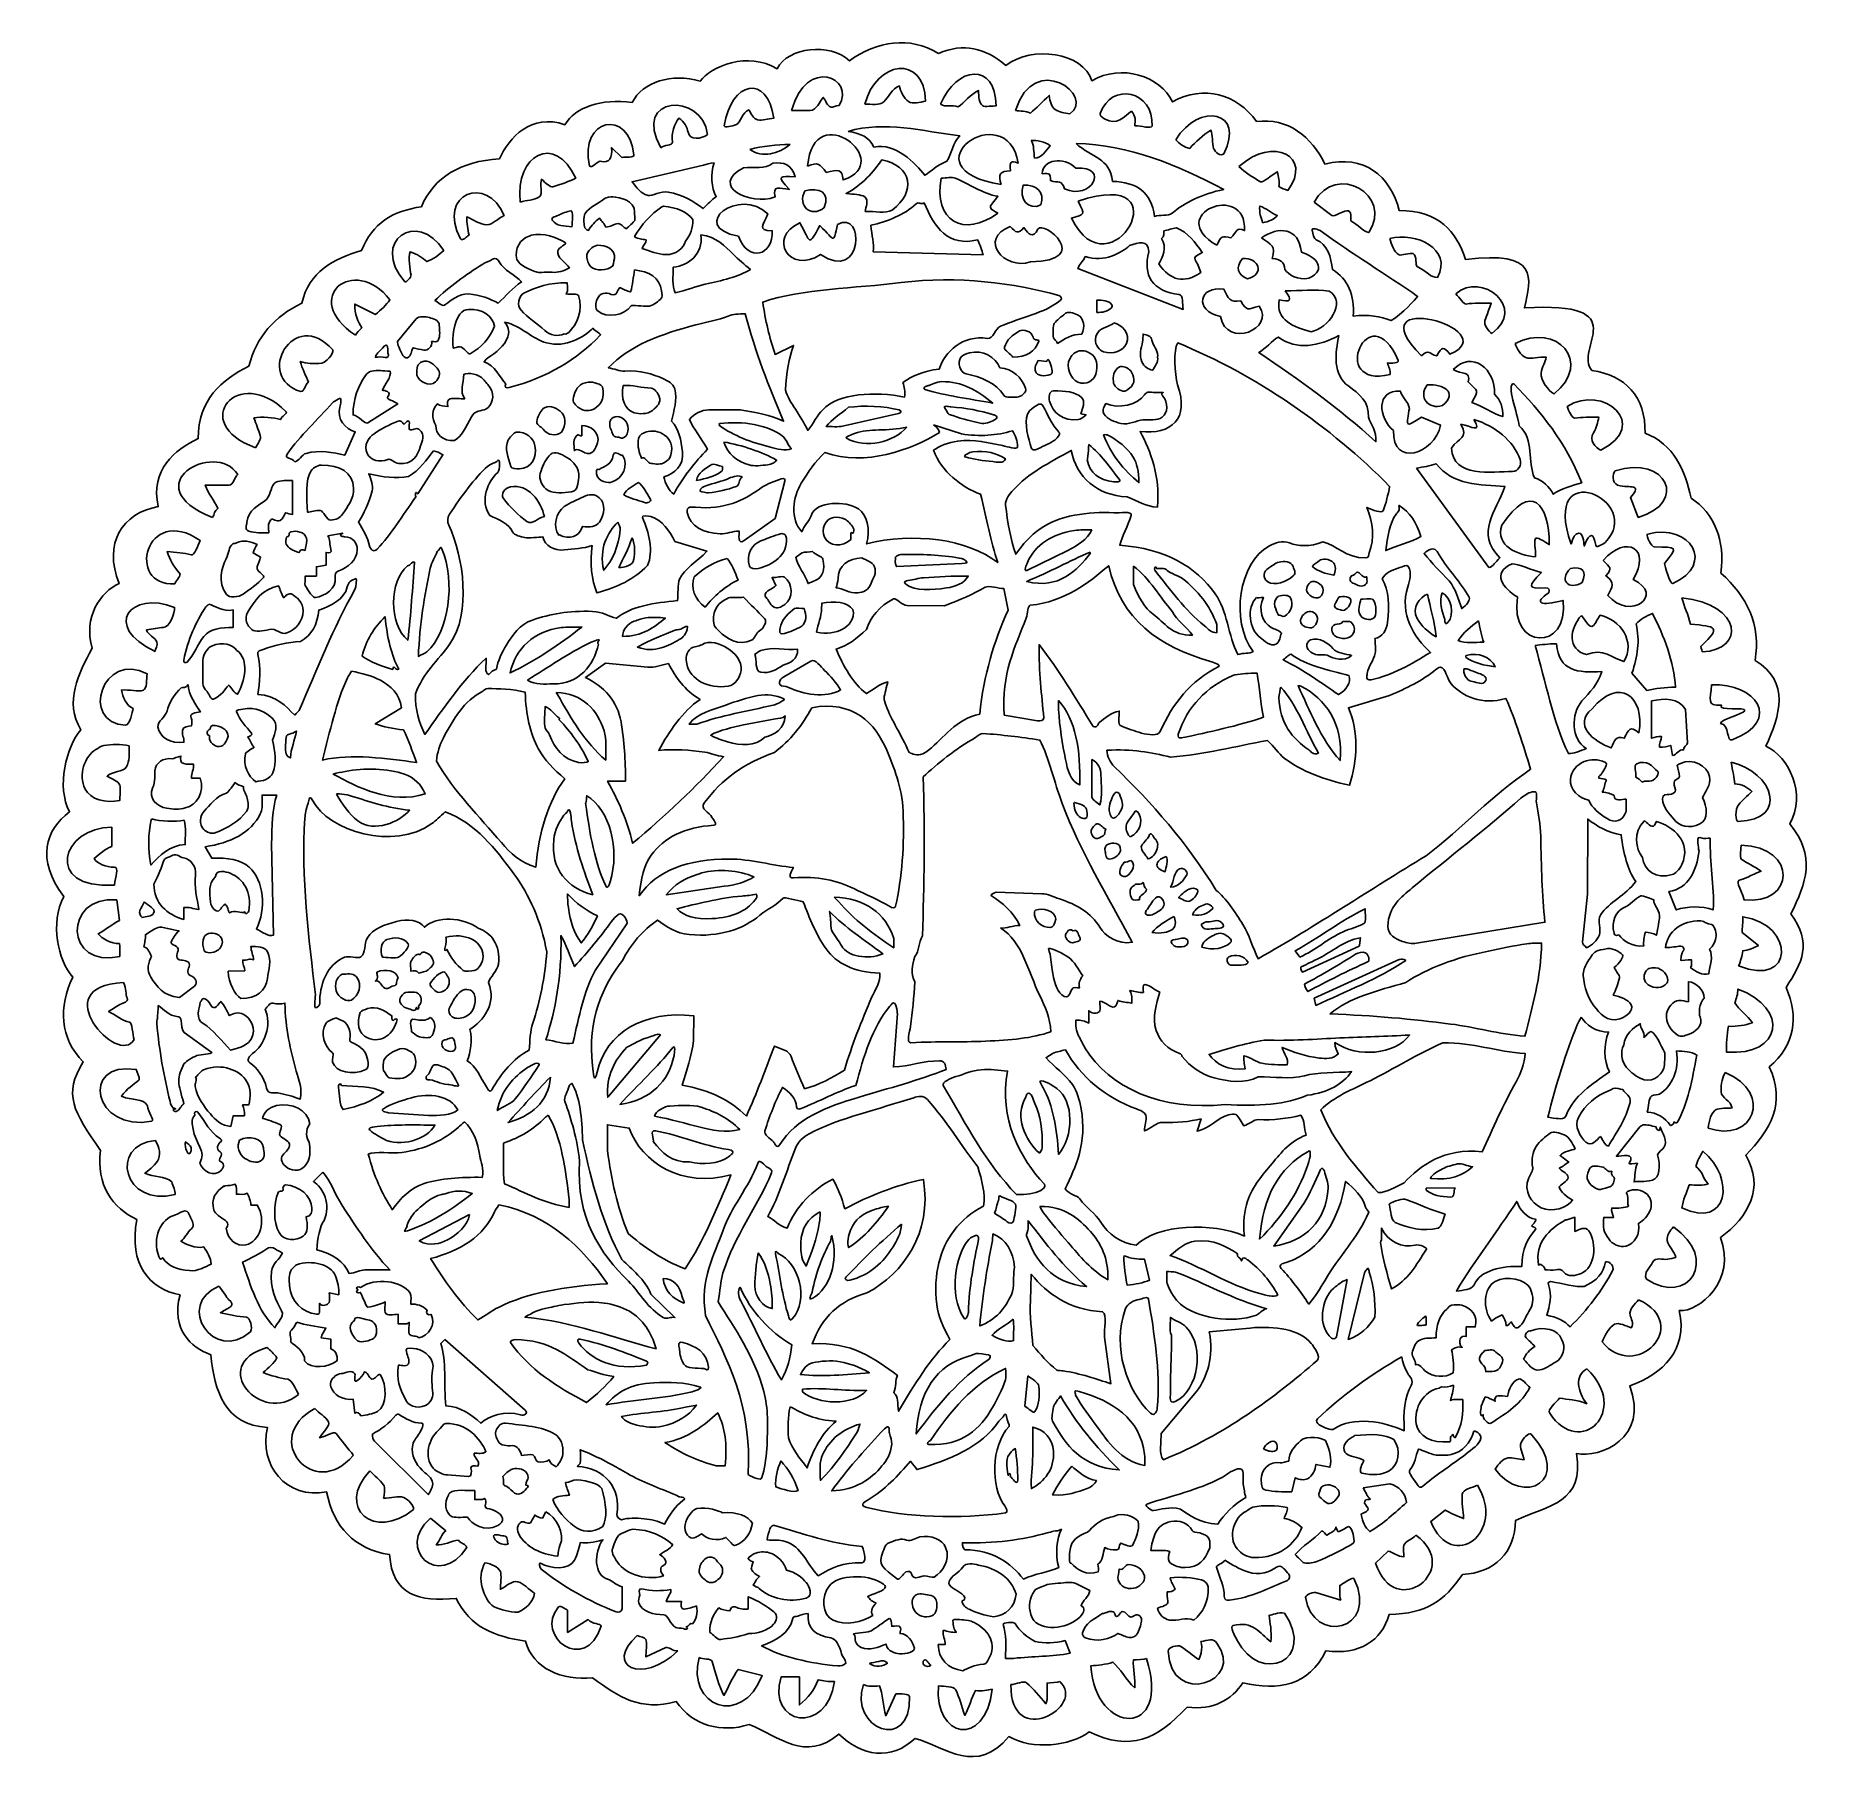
# Model space of a CAD drawing. Header units: centimetres. Extents: x -3.82 to 3.78, y -3.74 to 3.68.
import ezdxf

# ---------------------------------------------------------------- set-up
doc = ezdxf.new("R2010")
doc.units = ezdxf.units.CM
doc.header["$MEASUREMENT"] = 0
doc.layers.add('Layer 1', color=7, linetype='Continuous')

msp = doc.modelspace()

# ---------------------------------------------------------------- linework, layer by layer
at = {"layer": 'Layer 1', "color": 9}
for points, knots in [([(0.03494, 3.60812), (0.14148, 3.65484), (0.23463, 3.63205), (0.32238, 3.55724), (0.32238, 3.55724), (0.43401, 3.64374), (0.6529, 3.61262), (0.68941, 3.49202), (0.68941, 3.49202), (0.81289, 3.56627), (0.98395, 3.51163), (1.03289, 3.40193), (1.03289, 3.40193), (1.16872, 3.47512), (1.30717, 3.43682), (1.39222, 3.3175), (1.39222, 3.3175), (1.52478, 3.33644), (1.62885, 3.25166), (1.68382, 3.13671), (1.68382, 3.13671), (1.85011, 3.17815), (1.96219, 3.0883), (2.0013, 2.93799), (2.0013, 2.93799), (2.16642, 2.94055), (2.24693, 2.84832), (2.28427, 2.72881), (2.28427, 2.72881), (2.59814, 2.76944), (2.56526, 2.65211), (2.53493, 2.52296), (2.53493, 2.52296), (3.01702, 2.55183), (2.74189, 2.34908), (2.82312, 2.25533), (2.82312, 2.25533), (2.96597, 2.23679), (3.05317, 2.14471), (3.04989, 1.98874), (3.04989, 1.98874), (3.17314, 1.94111), (3.22038, 1.83036), (3.24632, 1.71159), (3.24632, 1.71159), (3.3439, 1.64777), (3.39314, 1.53226), (3.37366, 1.39166), (3.37366, 1.39166), (3.48533, 1.29119), (3.54501, 1.17209), (3.51916, 1.01883), (3.51916, 1.01883), (3.67359, 0.92708), (3.62362, 0.7835), (3.56554, 0.65331), (3.56554, 0.65331), (3.66417, 0.60767), (3.73979, 0.45016), (3.66738, 0.32123), (3.66738, 0.32123), (3.78106, 0.1859), (3.73704, 0.06952), (3.67243, -0.06273), (3.67243, -0.06273), (3.76491, -0.18572), (3.72008, -0.2739), (3.65166, -0.37626), (3.65166, -0.37626), (3.70644, -0.50198), (3.69048, -0.62393), (3.57983, -0.71554), (3.57983, -0.71554), (3.65231, -0.86969), (3.58513, -0.98482), (3.47981, -1.09186), (3.47981, -1.09186), (3.56113, -1.23032), (3.49231, -1.35477), (3.37176, -1.44301), (3.37176, -1.44301), (3.44141, -1.62739), (3.27978, -1.7619), (3.19624, -1.75488), (3.19624, -1.75488), (3.23245, -1.92366), (3.12709, -2.02355), (2.98457, -2.0756), (2.98457, -2.0756), (3.06946, -2.30005), (2.85712, -2.3855), (2.75687, -2.36477), (2.75687, -2.36477), (2.79509, -2.57259), (2.63612, -2.58694), (2.49718, -2.65007), (2.49718, -2.65007), (2.49622, -2.78693), (2.40684, -2.87442), (2.2713, -2.88023), (2.2713, -2.88023), (2.18936, -2.99705), (2.12077, -3.04537), (1.95751, -3.05194), (1.95751, -3.05194), (1.9274, -3.1627), (1.82969, -3.22588), (1.68816, -3.20619), (1.68816, -3.20619), (1.61291, -3.35811), (1.4877, -3.37631), (1.33304, -3.34327), (1.33304, -3.34327), (1.28605, -3.41463), (1.20733, -3.46197), (1.09626, -3.44607), (1.09626, -3.44607), (0.96721, -3.58506), (0.85411, -3.63627), (0.6779, -3.55251), (0.6779, -3.55251), (0.59686, -3.61204), (0.43666, -3.63159), (0.33535, -3.57198), (0.33535, -3.57198), (0.19794, -3.73765), (0.06851, -3.61926), (-0.06476, -3.57976), (-0.06476, -3.57976), (-0.16643, -3.67734), (-0.29381, -3.65615), (-0.39033, -3.56121), (-0.39033, -3.56121), (-0.53471, -3.68386), (-0.64545, -3.57052), (-0.77286, -3.52097), (-0.77286, -3.52097), (-0.89145, -3.55676), (-1.0119, -3.52776), (-1.08369, -3.4226), (-1.08369, -3.4226), (-1.23948, -3.46464), (-1.32623, -3.40467), (-1.44091, -3.32174), (-1.44091, -3.32174), (-1.57, -3.3338), (-1.69721, -3.28279), (-1.7266, -3.16465), (-1.7266, -3.16465), (-1.85816, -3.14644), (-1.96311, -3.10583), (-2.02299, -2.98238), (-2.02299, -2.98238), (-2.17971, -3.00007), (-2.2975, -2.96771), (-2.30694, -2.79604), (-2.30694, -2.79604), (-2.45891, -2.77094), (-2.54494, -2.67909), (-2.57655, -2.52799), (-2.57655, -2.52799), (-2.74641, -2.56126), (-2.86786, -2.41353), (-2.82748, -2.25356), (-2.82748, -2.25356), (-3.01213, -2.24239), (-3.05432, -2.09747), (-3.07003, -1.94342), (-3.07003, -1.94342), (-3.15649, -1.91241), (-3.2394, -1.83399), (-3.20152, -1.688), (-3.20152, -1.688), (-3.33274, -1.6603), (-3.42086, -1.56121), (-3.38599, -1.36631), (-3.38599, -1.36631), (-3.48796, -1.31908), (-3.56123, -1.21714), (-3.5403, -1.07228), (-3.5403, -1.07228), (-3.6571, -0.90666), (-3.70068, -0.83057), (-3.61459, -0.69411), (-3.61459, -0.69411), (-3.71484, -0.59111), (-3.72042, -0.45918), (-3.65888, -0.33205), (-3.65888, -0.33205), (-3.72352, -0.26022), (-3.75551, -0.1016), (-3.69778, 0.01151), (-3.69778, 0.01151), (-3.81764, 0.17238), (-3.77466, 0.29526), (-3.67288, 0.37306), (-3.67288, 0.37306), (-3.72998, 0.48112), (-3.68677, 0.65003), (-3.62451, 0.72276), (-3.62451, 0.72276), (-3.69694, 0.8435), (-3.63469, 0.96174), (-3.57623, 1.07077), (-3.57623, 1.07077), (-3.61544, 1.20401), (-3.54027, 1.31217), (-3.46116, 1.34691), (-3.46116, 1.34691), (-3.53049, 1.51899), (-3.447, 1.64903), (-3.29468, 1.675), (-3.29468, 1.675), (-3.32887, 1.83335), (-3.22378, 1.91685), (-3.12368, 1.96527), (-3.12368, 1.96527), (-3.12376, 2.13246), (-3.02436, 2.21438), (-2.90752, 2.27491), (-2.90752, 2.27491), (-2.87704, 2.39795), (-2.79629, 2.48825), (-2.68151, 2.54302), (-2.68151, 2.54302), (-2.65202, 2.6765), (-2.54683, 2.73236), (-2.42685, 2.76754), (-2.42685, 2.76754), (-2.3812, 2.88456), (-2.29449, 2.93623), (-2.1711, 2.95447), (-2.1711, 2.95447), (-2.11787, 3.08168), (-2.00315, 3.14801), (-1.83871, 3.1591), (-1.83871, 3.1591), (-1.7964, 3.25019), (-1.70409, 3.35399), (-1.55875, 3.30433), (-1.55875, 3.30433), (-1.51515, 3.37915), (-1.40508, 3.41625), (-1.27229, 3.39963), (-1.27229, 3.39963), (-1.22585, 3.4869), (-1.10459, 3.52575), (-0.98138, 3.49031), (-0.98138, 3.49031), (-0.93846, 3.55209), (-0.77751, 3.62005), (-0.6534, 3.54272), (-0.6534, 3.54272), (-0.60596, 3.6372), (-0.42898, 3.65413), (-0.34532, 3.57746), (-0.34532, 3.57746), (-0.22734, 3.66065), (-0.08862, 3.68446), (0.03494, 3.60812)], [0, 0, 0, 0, 0.0151515, 0.0151515, 0.0151515, 0.0151515, 0.030303, 0.030303, 0.030303, 0.030303, 0.0454545, 0.0454545, 0.0454545, 0.0454545, 0.0606061, 0.0606061, 0.0606061, 0.0606061, 0.0757576, 0.0757576, 0.0757576, 0.0757576, 0.0909091, 0.0909091, 0.0909091, 0.0909091, 0.1060606, 0.1060606, 0.1060606, 0.1060606, 0.1212121, 0.1212121, 0.1212121, 0.1212121, 0.1363636, 0.1363636, 0.1363636, 0.1363636, 0.1515152, 0.1515152, 0.1515152, 0.1515152, 0.1666667, 0.1666667, 0.1666667, 0.1666667, 0.1818182, 0.1818182, 0.1818182, 0.1818182, 0.1969697, 0.1969697, 0.1969697, 0.1969697, 0.2121212, 0.2121212, 0.2121212, 0.2121212, 0.2272727, 0.2272727, 0.2272727, 0.2272727, 0.2424242, 0.2424242, 0.2424242, 0.2424242, 0.2575758, 0.2575758, 0.2575758, 0.2575758, 0.2727273, 0.2727273, 0.2727273, 0.2727273, 0.2878788, 0.2878788, 0.2878788, 0.2878788, 0.3030303, 0.3030303, 0.3030303, 0.3030303, 0.3181818, 0.3181818, 0.3181818, 0.3181818, 0.3333333, 0.3333333, 0.3333333, 0.3333333, 0.3484848, 0.3484848, 0.3484848, 0.3484848, 0.3636364, 0.3636364, 0.3636364, 0.3636364, 0.3787879, 0.3787879, 0.3787879, 0.3787879, 0.3939394, 0.3939394, 0.3939394, 0.3939394, 0.4090909, 0.4090909, 0.4090909, 0.4090909, 0.4242424, 0.4242424, 0.4242424, 0.4242424, 0.4393939, 0.4393939, 0.4393939, 0.4393939, 0.4545455, 0.4545455, 0.4545455, 0.4545455, 0.469697, 0.469697, 0.469697, 0.469697, 0.4848485, 0.4848485, 0.4848485, 0.4848485, 0.5, 0.5, 0.5, 0.5, 0.5151515, 0.5151515, 0.5151515, 0.5151515, 0.530303, 0.530303, 0.530303, 0.530303, 0.5454545, 0.5454545, 0.5454545, 0.5454545, 0.5606061, 0.5606061, 0.5606061, 0.5606061, 0.5757576, 0.5757576, 0.5757576, 0.5757576, 0.5909091, 0.5909091, 0.5909091, 0.5909091, 0.6060606, 0.6060606, 0.6060606, 0.6060606, 0.6212121, 0.6212121, 0.6212121, 0.6212121, 0.6363636, 0.6363636, 0.6363636, 0.6363636, 0.6515152, 0.6515152, 0.6515152, 0.6515152, 0.6666667, 0.6666667, 0.6666667, 0.6666667, 0.6818182, 0.6818182, 0.6818182, 0.6818182, 0.6969697, 0.6969697, 0.6969697, 0.6969697, 0.7121212, 0.7121212, 0.7121212, 0.7121212, 0.7272727, 0.7272727, 0.7272727, 0.7272727, 0.7424242, 0.7424242, 0.7424242, 0.7424242, 0.7575758, 0.7575758, 0.7575758, 0.7575758, 0.7727273, 0.7727273, 0.7727273, 0.7727273, 0.7878788, 0.7878788, 0.7878788, 0.7878788, 0.8030303, 0.8030303, 0.8030303, 0.8030303, 0.8181818, 0.8181818, 0.8181818, 0.8181818, 0.8333333, 0.8333333, 0.8333333, 0.8333333, 0.8484848, 0.8484848, 0.8484848, 0.8484848, 0.8636364, 0.8636364, 0.8636364, 0.8636364, 0.8787879, 0.8787879, 0.8787879, 0.8787879, 0.8939394, 0.8939394, 0.8939394, 0.8939394, 0.9090909, 0.9090909, 0.9090909, 0.9090909, 0.9242424, 0.9242424, 0.9242424, 0.9242424, 0.9393939, 0.9393939, 0.9393939, 0.9393939, 0.9545455, 0.9545455, 0.9545455, 0.9545455, 0.969697, 0.969697, 0.969697, 0.969697, 1, 1, 1, 1]), ([(-0.59173, 3.36524), (-0.57683, 3.36524), (-0.52892, 3.36354), (-0.51291, 3.36479), (-0.51291, 3.36479), (-0.48161, 3.36727), (-0.47531, 3.40199), (-0.45687, 3.42106), (-0.45687, 3.42106), (-0.4443, 3.40595), (-0.44158, 3.3854), (-0.42313, 3.37958), (-0.42313, 3.37958), (-0.41491, 3.37701), (-0.40477, 3.3863), (-0.38932, 3.38653), (-0.38932, 3.38653), (-0.31836, 3.50438), (-0.52921, 3.59702), (-0.59173, 3.36524)], [0, 0, 0, 0, 0.1666667, 0.1666667, 0.1666667, 0.1666667, 0.3333333, 0.3333333, 0.3333333, 0.3333333, 0.5, 0.5, 0.5, 0.5, 0.6666667, 0.6666667, 0.6666667, 0.6666667, 1, 1, 1, 1]), ([(-0.27912, 3.39267), (-0.25235, 3.39344), (-0.21607, 3.38439), (-0.19877, 3.40199), (-0.19877, 3.40199), (-0.17548, 3.42561), (-0.16323, 3.45802), (-0.13175, 3.47006), (-0.13175, 3.47006), (-0.12715, 3.44765), (-0.11265, 3.41696), (-0.09278, 3.40331), (-0.09278, 3.40331), (-0.07463, 3.39082), (-0.04515, 3.4009), (-0.01986, 3.40506), (-0.01986, 3.40506), (-0.02627, 3.60836), (-0.23248, 3.57573), (-0.27912, 3.39267)], [0, 0, 0, 0, 0.1666667, 0.1666667, 0.1666667, 0.1666667, 0.3333333, 0.3333333, 0.3333333, 0.3333333, 0.5, 0.5, 0.5, 0.5, 0.6666667, 0.6666667, 0.6666667, 0.6666667, 1, 1, 1, 1]), ([(0.04372, 3.39212), (0.06375, 3.37614), (0.09383, 3.39124), (0.11921, 3.38), (0.11921, 3.38), (0.14461, 3.3986), (0.17136, 3.43403), (0.20594, 3.45027), (0.20594, 3.45027), (0.20663, 3.42339), (0.20753, 3.39701), (0.22364, 3.38495), (0.22364, 3.38495), (0.23081, 3.37958), (0.26928, 3.38495), (0.28119, 3.38495), (0.28119, 3.38495), (0.27797, 3.57537), (0.11223, 3.55383), (0.04372, 3.39212)], [0, 0, 0, 0, 0.1666667, 0.1666667, 0.1666667, 0.1666667, 0.3333333, 0.3333333, 0.3333333, 0.3333333, 0.5, 0.5, 0.5, 0.5, 0.6666667, 0.6666667, 0.6666667, 0.6666667, 1, 1, 1, 1]), ([(0.36334, 3.36463), (0.38429, 3.36177), (0.40895, 3.36293), (0.42692, 3.35423), (0.42692, 3.35423), (0.45174, 3.37341), (0.47851, 3.404), (0.50735, 3.42908), (0.50735, 3.42908), (0.51055, 3.40344), (0.51711, 3.37936), (0.53349, 3.36865), (0.53349, 3.36865), (0.55016, 3.35775), (0.57313, 3.35386), (0.59543, 3.35029), (0.59543, 3.35029), (0.70756, 3.42612), (0.44447, 3.62363), (0.36334, 3.36463)], [0, 0, 0, 0, 0.1666667, 0.1666667, 0.1666667, 0.1666667, 0.3333333, 0.3333333, 0.3333333, 0.3333333, 0.5, 0.5, 0.5, 0.5, 0.6666667, 0.6666667, 0.6666667, 0.6666667, 1, 1, 1, 1]), ([(-0.87885, 3.29999), (-0.87676, 3.29128), (-0.84615, 3.29692), (-0.82752, 3.30499), (-0.82752, 3.30499), (-0.80829, 3.31332), (-0.80223, 3.35836), (-0.77453, 3.3678), (-0.77453, 3.3678), (-0.76349, 3.35179), (-0.75503, 3.32931), (-0.73696, 3.32505), (-0.73696, 3.32505), (-0.71688, 3.32034), (-0.69145, 3.33092), (-0.6678, 3.33216), (-0.6678, 3.33216), (-0.69515, 3.52381), (-0.85102, 3.48966), (-0.87885, 3.29999)], [0, 0, 0, 0, 0.1666667, 0.1666667, 0.1666667, 0.1666667, 0.3333333, 0.3333333, 0.3333333, 0.3333333, 0.5, 0.5, 0.5, 0.5, 0.6666667, 0.6666667, 0.6666667, 0.6666667, 1, 1, 1, 1]), ([(-1.15002, 3.20582), (-1.13801, 3.21863), (-1.09846, 3.21501), (-1.10057, 3.22974), (-1.10057, 3.22974), (-1.10647, 3.27218), (-1.09026, 3.3061), (-1.073, 3.3319), (-1.073, 3.3319), (-1.05067, 3.31843), (-1.03686, 3.29285), (-1.03356, 3.27218), (-1.03356, 3.27218), (-1.02789, 3.23673), (-0.97553, 3.2425), (-0.9509, 3.26319), (-0.9509, 3.26319), (-0.97317, 3.44379), (-1.27553, 3.42953), (-1.15002, 3.20582)], [0, 0, 0, 0, 0.1666667, 0.1666667, 0.1666667, 0.1666667, 0.3333333, 0.3333333, 0.3333333, 0.3333333, 0.5, 0.5, 0.5, 0.5, 0.6666667, 0.6666667, 0.6666667, 0.6666667, 1, 1, 1, 1]), ([(-0.52368, 3.12775), (-0.47751, 3.14689), (-0.47209, 3.13572), (-0.44388, 3.10108), (-0.44388, 3.10108), (-0.39377, 3.11096), (-0.37505, 3.11948), (-0.37199, 3.06885), (-0.37199, 3.06885), (-0.14292, 3.14219), (-0.49657, 3.42664), (-0.52368, 3.12775)], [0, 0, 0, 0, 0.25, 0.25, 0.25, 0.25, 0.5, 0.5, 0.5, 0.5, 1, 1, 1, 1]), ([(0.30241, 3.04898), (0.28758, 3.09259), (0.2983, 3.10609), (0.34204, 3.10801), (0.34204, 3.10801), (0.34007, 3.14743), (0.3395, 3.1515), (0.37567, 3.14084), (0.37567, 3.14084), (0.32412, 3.43215), (-0.11893, 3.11779), (0.30241, 3.04898)], [0, 0, 0, 0, 0.25, 0.25, 0.25, 0.25, 0.5, 0.5, 0.5, 0.5, 1, 1, 1, 1]), ([(0.72455, 3.35201), (0.72325, 3.33764), (0.74156, 3.3319), (0.74683, 3.32846), (0.74683, 3.32846), (0.79257, 3.29838), (0.83006, 3.34058), (0.85798, 3.36174), (0.85798, 3.36174), (0.87867, 3.34359), (0.87396, 3.31967), (0.87295, 3.30007), (0.87295, 3.30007), (0.89949, 3.29983), (0.94391, 3.28605), (0.94622, 3.29808), (0.94622, 3.29808), (0.95547, 3.44976), (0.77333, 3.48882), (0.72455, 3.35201)], [0, 0, 0, 0, 0.1666667, 0.1666667, 0.1666667, 0.1666667, 0.3333333, 0.3333333, 0.3333333, 0.3333333, 0.5, 0.5, 0.5, 0.5, 0.6666667, 0.6666667, 0.6666667, 0.6666667, 1, 1, 1, 1]), ([(-1.45369, 3.12759), (-1.44588, 3.11679), (-1.41528, 3.15054), (-1.40878, 3.14874), (-1.40878, 3.14874), (-1.36525, 3.13699), (-1.35682, 3.16532), (-1.35987, 3.20686), (-1.35987, 3.20686), (-1.35987, 3.20686), (-1.31592, 3.1645), (-1.31592, 3.1645), (-1.31592, 3.1645), (-1.29774, 3.17026), (-1.26509, 3.16092), (-1.26501, 3.17468), (-1.26501, 3.17468), (-1.28567, 3.37732), (-1.49943, 3.33209), (-1.45369, 3.12759)], [0, 0, 0, 0, 0.1666667, 0.1666667, 0.1666667, 0.1666667, 0.3333333, 0.3333333, 0.3333333, 0.3333333, 0.5, 0.5, 0.5, 0.5, 0.6666667, 0.6666667, 0.6666667, 0.6666667, 1, 1, 1, 1]), ([(1.0471, 3.24011), (1.063, 3.22358), (1.08295, 3.20818), (1.10687, 3.2035), (1.10687, 3.2035), (1.13288, 3.23173), (1.16145, 3.2589), (1.19723, 3.2806), (1.19723, 3.2806), (1.20686, 3.26205), (1.20122, 3.22495), (1.20916, 3.2031), (1.20916, 3.2031), (1.21559, 3.18542), (1.23903, 3.16833), (1.25205, 3.18074), (1.25205, 3.18074), (1.347, 3.36283), (1.14687, 3.40206), (1.0471, 3.24011)], [0, 0, 0, 0, 0.1666667, 0.1666667, 0.1666667, 0.1666667, 0.3333333, 0.3333333, 0.3333333, 0.3333333, 0.5, 0.5, 0.5, 0.5, 0.6666667, 0.6666667, 0.6666667, 0.6666667, 1, 1, 1, 1]), ([(-1.74933, 2.97434), (-1.72369, 2.98281), (-1.69052, 2.98143), (-1.66657, 2.99776), (-1.66657, 2.99776), (-1.6535, 3.00665), (-1.66742, 3.05393), (-1.65858, 3.07165), (-1.65858, 3.07165), (-1.64329, 3.05663), (-1.62167, 3.03657), (-1.61098, 3.0399), (-1.61098, 3.0399), (-1.57542, 3.05075), (-1.53931, 3.06266), (-1.51311, 3.07644), (-1.51311, 3.07644), (-1.59998, 3.26983), (-1.77356, 3.17641), (-1.74933, 2.97434)], [0, 0, 0, 0, 0.1666667, 0.1666667, 0.1666667, 0.1666667, 0.3333333, 0.3333333, 0.3333333, 0.3333333, 0.5, 0.5, 0.5, 0.5, 0.6666667, 0.6666667, 0.6666667, 0.6666667, 1, 1, 1, 1]), ([(-0.35064, 3.27602), (-0.29287, 3.26573), (-0.26327, 3.2526), (-0.24031, 3.20892), (-0.24031, 3.20892), (-0.14907, 3.22849), (-0.0623, 3.14013), (-0.02385, 3.08869), (-0.02385, 3.08869), (0.00369, 3.10518), (0.02949, 3.13275), (0.07121, 3.14875), (0.07121, 3.14875), (0.08767, 3.17833), (0.09823, 3.22927), (0.1258, 3.25734), (0.1258, 3.25734), (-0.03059, 3.27621), (-0.19528, 3.322), (-0.35064, 3.27602)], [0, 0, 0, 0, 0.1666667, 0.1666667, 0.1666667, 0.1666667, 0.3333333, 0.3333333, 0.3333333, 0.3333333, 0.5, 0.5, 0.5, 0.5, 0.6666667, 0.6666667, 0.6666667, 0.6666667, 1, 1, 1, 1]), ([(-0.77029, 3.19879), (-0.71653, 3.16207), (-0.6469, 3.17859), (-0.59882, 3.22059), (-0.59882, 3.22059), (-0.65593, 3.21876), (-0.7151, 3.21342), (-0.77029, 3.19879)], [0, 0, 0, 0, 0.3333333, 0.3333333, 0.3333333, 0.3333333, 1, 1, 1, 1]), ([(0.43025, 3.23744), (0.44394, 3.21782), (0.44076, 3.18636), (0.4447, 3.16174), (0.4447, 3.16174), (0.47502, 3.16182), (0.49341, 3.19405), (0.51198, 3.21437), (0.51198, 3.21437), (0.4906, 3.23366), (0.45393, 3.23831), (0.43025, 3.23744)], [0, 0, 0, 0, 0.25, 0.25, 0.25, 0.25, 0.5, 0.5, 0.5, 0.5, 1, 1, 1, 1]), ([(0.62181, 3.22448), (0.68931, 3.16172), (0.76604, 3.16524), (0.7781, 3.06245), (0.7781, 3.06245), (0.87812, 3.05931), (0.94426, 3.01835), (0.95606, 2.91309), (0.95606, 2.91309), (0.97863, 2.92201), (1.01538, 2.9124), (1.03268, 2.92714), (1.03268, 2.92714), (1.08748, 2.97384), (1.16005, 3.00934), (1.25215, 3.02794), (1.25215, 3.02794), (1.05265, 3.13388), (0.84993, 3.21873), (0.62181, 3.22448)], [0, 0, 0, 0, 0.1666667, 0.1666667, 0.1666667, 0.1666667, 0.3333333, 0.3333333, 0.3333333, 0.3333333, 0.5, 0.5, 0.5, 0.5, 0.6666667, 0.6666667, 0.6666667, 0.6666667, 1, 1, 1, 1]), ([(1.31663, 3.12547), (1.34463, 3.10073), (1.3759, 3.08007), (1.40868, 3.06141), (1.40868, 3.06141), (1.4212, 3.05432), (1.45726, 3.09211), (1.4807, 3.10343), (1.4807, 3.10343), (1.48644, 3.08195), (1.49007, 3.06152), (1.48795, 3.04051), (1.48795, 3.04051), (1.49967, 3.03355), (1.51221, 3.0281), (1.52573, 3.02416), (1.52573, 3.02416), (1.63346, 3.16878), (1.46406, 3.25885), (1.31663, 3.12547)], [0, 0, 0, 0, 0.1666667, 0.1666667, 0.1666667, 0.1666667, 0.3333333, 0.3333333, 0.3333333, 0.3333333, 0.5, 0.5, 0.5, 0.5, 0.6666667, 0.6666667, 0.6666667, 0.6666667, 1, 1, 1, 1]), ([(-0.96791, 3.13119), (-0.96791, 3.13119), (-1.27269, 3.06075), (-1.27269, 3.06075), (-1.27269, 3.06075), (-1.25308, 3.03739), (-1.23755, 3.01043), (-1.20434, 3.00278), (-1.20434, 3.00278), (-1.18643, 2.99868), (-1.15079, 3.02234), (-1.11846, 3.0167), (-1.11846, 3.0167), (-1.05639, 3.0059), (-1.00958, 2.97691), (-0.96961, 2.94688), (-0.96961, 2.94688), (-0.94791, 2.96558), (-0.93288, 2.98418), (-0.91309, 2.99725), (-0.91309, 2.99725), (-0.93489, 3.03628), (-0.93807, 3.09258), (-0.92259, 3.14206), (-0.92259, 3.14206), (-0.94145, 3.14251), (-0.95421, 3.13455), (-0.96791, 3.13119)], [0, 0, 0, 0, 0.125, 0.125, 0.125, 0.125, 0.25, 0.25, 0.25, 0.25, 0.375, 0.375, 0.375, 0.375, 0.5, 0.5, 0.5, 0.5, 0.625, 0.625, 0.625, 0.625, 0.75, 0.75, 0.75, 0.75, 1, 1, 1, 1]), ([(-0.67137, 3.13968), (-0.70698, 3.11232), (-0.7505, 3.12536), (-0.79696, 3.12068), (-0.79696, 3.12068), (-0.94576, 3.04439), (-0.76789, 2.95593), (-0.66195, 2.99638), (-0.66195, 2.99638), (-0.67525, 3.04769), (-0.64286, 3.03325), (-0.60114, 3.02812), (-0.60114, 3.02812), (-0.65841, 3.0858), (-0.64226, 3.08691), (-0.57657, 3.08192), (-0.57657, 3.08192), (-0.59138, 3.13325), (-0.62408, 3.14711), (-0.67137, 3.13968)], [0, 0, 0, 0, 0.1666667, 0.1666667, 0.1666667, 0.1666667, 0.3333333, 0.3333333, 0.3333333, 0.3333333, 0.5, 0.5, 0.5, 0.5, 0.6666667, 0.6666667, 0.6666667, 0.6666667, 1, 1, 1, 1]), ([(-0.27828, 2.93439), (-0.23512, 2.93661), (-0.19215, 2.92259), (-0.16297, 2.94047), (-0.16297, 2.94047), (-0.05832, 3.01655), (-0.07929, 3.13048), (-0.20655, 3.15465), (-0.20655, 3.15465), (-0.24309, 3.10377), (-0.2887, 3.04673), (-0.35924, 3.01149), (-0.35924, 3.01149), (-0.32447, 3.00646), (-0.29902, 3.00728), (-0.27939, 2.99686), (-0.27939, 2.99686), (-0.26037, 2.97749), (-0.2765, 2.95498), (-0.27828, 2.93439)], [0, 0, 0, 0, 0.1666667, 0.1666667, 0.1666667, 0.1666667, 0.3333333, 0.3333333, 0.3333333, 0.3333333, 0.5, 0.5, 0.5, 0.5, 0.6666667, 0.6666667, 0.6666667, 0.6666667, 1, 1, 1, 1]), ([(0.47785, 3.09549), (0.51014, 3.09644), (0.51259, 3.09782), (0.51259, 3.06612), (0.51259, 3.06612), (0.54708, 3.05406), (0.56135, 3.0705), (0.57284, 3.0307), (0.57284, 3.0307), (0.68641, 2.97888), (0.76987, 3.1275), (0.62083, 3.11954), (0.62083, 3.11954), (0.5683, 3.16979), (0.47933, 3.15701), (0.47785, 3.09549)], [0, 0, 0, 0, 0.2, 0.2, 0.2, 0.2, 0.4, 0.4, 0.4, 0.4, 0.6, 0.6, 0.6, 0.6, 1, 1, 1, 1]), ([(0.63041, 2.97778), (0.66252, 2.91529), (0.6582, 2.9235), (0.60194, 2.90632), (0.60194, 2.90632), (0.76873, 2.56603), (1.09, 3.13507), (0.63041, 2.97778)], [0, 0, 0, 0, 0.3333333, 0.3333333, 0.3333333, 0.3333333, 1, 1, 1, 1]), ([(1.6377, 2.97371), (1.6377, 2.97371), (1.71303, 2.9169), (1.71303, 2.9169), (1.71303, 2.9169), (1.72414, 2.90907), (1.77008, 2.94391), (1.78405, 2.93677), (1.78405, 2.93677), (1.80265, 2.92732), (1.78918, 2.89706), (1.79616, 2.89343), (1.79616, 2.89343), (1.82365, 2.87906), (1.84569, 2.84932), (1.87062, 2.84417), (1.87062, 2.84417), (1.97655, 3.00526), (1.73072, 3.14413), (1.6377, 2.97371)], [0, 0, 0, 0, 0.1666667, 0.1666667, 0.1666667, 0.1666667, 0.3333333, 0.3333333, 0.3333333, 0.3333333, 0.5, 0.5, 0.5, 0.5, 0.6666667, 0.6666667, 0.6666667, 0.6666667, 1, 1, 1, 1]), ([(-2.00402, 2.81689), (-1.99317, 2.80596), (-1.98103, 2.828), (-1.96804, 2.83268), (-1.96804, 2.83268), (-1.97354, 2.85737), (-1.97851, 2.88478), (-1.97825, 2.91087), (-1.97825, 2.91087), (-1.95044, 2.90094), (-1.92155, 2.87808), (-1.89181, 2.87777), (-1.89181, 2.87777), (-1.86628, 2.87753), (-1.84638, 2.90523), (-1.81842, 2.9164), (-1.81842, 2.9164), (-1.88937, 3.09289), (-2.1072, 3.01306), (-2.00402, 2.81689)], [0, 0, 0, 0, 0.1666667, 0.1666667, 0.1666667, 0.1666667, 0.3333333, 0.3333333, 0.3333333, 0.3333333, 0.5, 0.5, 0.5, 0.5, 0.6666667, 0.6666667, 0.6666667, 0.6666667, 1, 1, 1, 1]), ([(-0.819, 2.8285), (-0.7758, 2.71283), (-0.66975, 2.74621), (-0.67457, 2.85213), (-0.67457, 2.85213), (-0.74178, 2.8536), (-0.7107, 2.8762), (-0.69378, 2.92441), (-0.69378, 2.92441), (-0.81249, 3.04195), (-1.03844, 2.87225), (-0.819, 2.8285)], [0, 0, 0, 0, 0.25, 0.25, 0.25, 0.25, 0.5, 0.5, 0.5, 0.5, 1, 1, 1, 1]), ([(0.04674, 3.07631), (0.01034, 2.89571), (0.1444, 2.81865), (0.28796, 2.92748), (0.28796, 2.92748), (0.2329, 2.95327), (0.26144, 2.96007), (0.28857, 2.99916), (0.28857, 2.99916), (0.22261, 3.00967), (0.16775, 3.05128), (0.10643, 3.07697), (0.10643, 3.07697), (0.09278, 3.082), (0.06748, 3.07763), (0.04674, 3.07631)], [0, 0, 0, 0, 0.2, 0.2, 0.2, 0.2, 0.4, 0.4, 0.4, 0.4, 0.6, 0.6, 0.6, 0.6, 1, 1, 1, 1]), ([(0.47224, 2.96206), (0.49051, 3.0192), (0.45087, 3.04951), (0.39699, 3.04686), (0.39699, 3.04686), (0.37579, 2.98738), (0.41928, 2.93724), (0.47224, 2.96206)], [0, 0, 0, 0, 0.3333333, 0.3333333, 0.3333333, 0.3333333, 1, 1, 1, 1]), ([(1.22308, 2.79019), (1.24092, 2.83198), (1.24568, 2.82986), (1.2829, 2.82112), (1.2829, 2.82112), (1.3091, 2.84785), (1.30492, 2.86895), (1.34113, 2.85292), (1.34113, 2.85292), (1.34835, 3.06597), (0.99535, 2.92037), (1.22308, 2.79019)], [0, 0, 0, 0, 0.25, 0.25, 0.25, 0.25, 0.5, 0.5, 0.5, 0.5, 1, 1, 1, 1]), ([(-1.35471, 2.99704), (-1.36214, 2.99789), (-1.3859, 2.99191), (-1.38664, 2.9913), (-1.38664, 2.9913), (-1.4186, 2.96624), (-1.45334, 2.95492), (-1.47287, 2.92492), (-1.47287, 2.92492), (-1.47544, 2.92105), (-1.4798, 2.9011), (-1.47877, 2.89475), (-1.47877, 2.89475), (-1.47657, 2.88126), (-1.47935, 2.85684), (-1.45818, 2.85366), (-1.45818, 2.85366), (-1.44604, 2.87353), (-1.43128, 2.89237), (-1.41119, 2.90526), (-1.41119, 2.90526), (-1.40291, 2.89237), (-1.39106, 2.88219), (-1.38423, 2.86771), (-1.38423, 2.86771), (-1.36555, 2.86679), (-1.3501, 2.88168), (-1.33148, 2.8833), (-1.33148, 2.8833), (-1.31962, 2.88438), (-1.3097, 2.86446), (-1.29684, 2.8607), (-1.29684, 2.8607), (-1.28867, 2.86885), (-1.26538, 2.8879), (-1.26139, 2.89602), (-1.26139, 2.89602), (-1.25861, 2.90171), (-1.26231, 2.92415), (-1.26197, 2.931), (-1.26197, 2.931), (-1.25924, 2.98265), (-1.32706, 2.994), (-1.35471, 2.99704)], [0, 0, 0, 0, 0.0833333, 0.0833333, 0.0833333, 0.0833333, 0.1666667, 0.1666667, 0.1666667, 0.1666667, 0.25, 0.25, 0.25, 0.25, 0.3333333, 0.3333333, 0.3333333, 0.3333333, 0.4166667, 0.4166667, 0.4166667, 0.4166667, 0.5, 0.5, 0.5, 0.5, 0.5833333, 0.5833333, 0.5833333, 0.5833333, 0.6666667, 0.6666667, 0.6666667, 0.6666667, 0.75, 0.75, 0.75, 0.75, 0.8333333, 0.8333333, 0.8333333, 0.8333333, 1, 1, 1, 1]), ([(-0.53463, 3.02284), (-0.5693, 2.959), (-0.5084, 2.90444), (-0.45279, 2.95074), (-0.45279, 2.95074), (-0.42309, 3.01747), (-0.47806, 3.03766), (-0.53463, 3.02284)], [0, 0, 0, 0, 0.3333333, 0.3333333, 0.3333333, 0.3333333, 1, 1, 1, 1]), ([(-0.06044, 2.96704), (-0.1114, 2.91909), (-0.18193, 2.89213), (-0.25359, 2.87525), (-0.25359, 2.87525), (-0.25102, 2.83223), (-0.23734, 2.79625), (-0.24317, 2.76275), (-0.24317, 2.76275), (-0.24317, 2.76275), (0.22539, 2.74939), (0.22539, 2.74939), (0.22539, 2.74939), (0.21962, 2.76884), (0.21332, 2.79247), (0.20118, 2.8139), (0.20118, 2.8139), (0.07874, 2.78055), (0.01505, 2.86725), (-0.02629, 2.97172), (-0.02629, 2.97172), (-0.03941, 2.96103), (-0.04893, 2.9772), (-0.06044, 2.96704)], [0, 0, 0, 0, 0.1428571, 0.1428571, 0.1428571, 0.1428571, 0.2857143, 0.2857143, 0.2857143, 0.2857143, 0.4285714, 0.4285714, 0.4285714, 0.4285714, 0.5714286, 0.5714286, 0.5714286, 0.5714286, 0.7142857, 0.7142857, 0.7142857, 0.7142857, 1, 1, 1, 1]), ([(-2.24267, 2.63401), (-2.23632, 2.6302), (-2.21389, 2.65388), (-2.21571, 2.66303), (-2.21571, 2.66303), (-2.22029, 2.68592), (-2.22823, 2.73772), (-2.22008, 2.76212), (-2.22008, 2.76212), (-2.18796, 2.75259), (-2.16751, 2.73722), (-2.14811, 2.72071), (-2.14811, 2.72071), (-2.11965, 2.73021), (-2.09657, 2.75006), (-2.07601, 2.76789), (-2.07601, 2.76789), (-2.18815, 2.94305), (-2.3919, 2.80853), (-2.24267, 2.63401)], [0, 0, 0, 0, 0.1666667, 0.1666667, 0.1666667, 0.1666667, 0.3333333, 0.3333333, 0.3333333, 0.3333333, 0.5, 0.5, 0.5, 0.5, 0.6666667, 0.6666667, 0.6666667, 0.6666667, 1, 1, 1, 1]), ([(-1.53438, 2.93656), (-1.54973, 2.93452), (-1.57434, 2.92449), (-1.58172, 2.92026), (-1.58172, 2.92026), (-1.59378, 2.91335), (-1.62252, 2.91076), (-1.61233, 2.89579), (-1.61233, 2.89579), (-1.59606, 2.87195), (-1.56087, 2.87229), (-1.52901, 2.86906), (-1.52901, 2.86906), (-1.52886, 2.88883), (-1.522, 2.9382), (-1.53438, 2.93656)], [0, 0, 0, 0, 0.2, 0.2, 0.2, 0.2, 0.4, 0.4, 0.4, 0.4, 0.6, 0.6, 0.6, 0.6, 1, 1, 1, 1]), ([(-1.13941, 2.95698), (-1.13484, 2.95653), (-1.14304, 2.95595), (-1.14558, 2.95423), (-1.14558, 2.95423), (-1.19363, 2.92219), (-1.23236, 2.87742), (-1.26178, 2.82713), (-1.26178, 2.82713), (-1.24628, 2.81546), (-1.22869, 2.81633), (-1.2126, 2.81292), (-1.2126, 2.81292), (-1.21104, 2.79897), (-1.22609, 2.7899), (-1.229, 2.77622), (-1.229, 2.77622), (-1.19635, 2.76529), (-1.16304, 2.75161), (-1.12812, 2.75019), (-1.12812, 2.75019), (-1.08687, 2.74854), (-1.05036, 2.77799), (-1.04506, 2.80808), (-1.04506, 2.80808), (-1.02123, 2.83395), (-1.0131, 2.86356), (-1.01353, 2.89973), (-1.01353, 2.89973), (-1.03625, 2.9324), (-1.08155, 2.95148), (-1.13941, 2.95698)], [0, 0, 0, 0, 0.1111111, 0.1111111, 0.1111111, 0.1111111, 0.2222222, 0.2222222, 0.2222222, 0.2222222, 0.3333333, 0.3333333, 0.3333333, 0.3333333, 0.4444444, 0.4444444, 0.4444444, 0.4444444, 0.5555556, 0.5555556, 0.5555556, 0.5555556, 0.6666667, 0.6666667, 0.6666667, 0.6666667, 0.7777778, 0.7777778, 0.7777778, 0.7777778, 1, 1, 1, 1]), ([(-0.39599, 2.87806), (-0.41622, 2.7974), (-0.40091, 2.80461), (-0.47155, 2.87411), (-0.47155, 2.87411), (-0.52153, 2.78251), (-0.50951, 2.7998), (-0.55606, 2.8858), (-0.55606, 2.8858), (-0.69702, 2.82495), (-0.60165, 2.66288), (-0.46811, 2.75073), (-0.46811, 2.75073), (-0.28386, 2.62569), (-0.27903, 2.9491), (-0.39599, 2.87806)], [0, 0, 0, 0, 0.2, 0.2, 0.2, 0.2, 0.4, 0.4, 0.4, 0.4, 0.6, 0.6, 0.6, 0.6, 1, 1, 1, 1]), ([(0.42779, 2.71926), (0.69778, 2.72389), (0.48181, 2.9015), (0.45914, 2.85853), (0.45914, 2.85853), (0.43834, 2.81791), (0.42077, 2.83549), (0.39969, 2.86554), (0.39969, 2.86554), (0.37399, 2.83472), (0.36695, 2.84502), (0.34114, 2.86946), (0.34114, 2.86946), (0.20338, 2.81822), (0.31502, 2.68219), (0.42779, 2.71926)], [0, 0, 0, 0, 0.2, 0.2, 0.2, 0.2, 0.4, 0.4, 0.4, 0.4, 0.6, 0.6, 0.6, 0.6, 1, 1, 1, 1]), ([(1.4181, 2.88597), (1.44377, 2.89052), (1.46903, 2.90121), (1.48028, 2.91687), (1.48028, 2.91687), (1.45308, 2.92928), (1.43231, 2.94838), (1.40646, 2.95712), (1.40646, 2.95712), (1.40226, 2.93187), (1.41176, 2.9064), (1.4181, 2.88597)], [0, 0, 0, 0, 0.25, 0.25, 0.25, 0.25, 0.5, 0.5, 0.5, 0.5, 1, 1, 1, 1]), ([(-1.70266, 2.83255), (-1.70454, 2.83213), (-1.70994, 2.82988), (-1.71184, 2.82924), (-1.71184, 2.82924), (-1.75073, 2.81649), (-1.77426, 2.77752), (-1.76425, 2.72891), (-1.76425, 2.72891), (-1.74841, 2.70343), (-1.7161, 2.68782), (-1.67686, 2.67515), (-1.67686, 2.67515), (-1.66919, 2.67266), (-1.62712, 2.67719), (-1.61384, 2.67515), (-1.61384, 2.67515), (-1.59103, 2.67166), (-1.56135, 2.68068), (-1.53973, 2.69441), (-1.53973, 2.69441), (-1.5565, 2.71714), (-1.59394, 2.73719), (-1.58921, 2.76617), (-1.58921, 2.76617), (-1.58683, 2.7809), (-1.54732, 2.79514), (-1.55849, 2.8017), (-1.55849, 2.8017), (-1.59712, 2.82429), (-1.64863, 2.84443), (-1.70266, 2.83255)], [0, 0, 0, 0, 0.1111111, 0.1111111, 0.1111111, 0.1111111, 0.2222222, 0.2222222, 0.2222222, 0.2222222, 0.3333333, 0.3333333, 0.3333333, 0.3333333, 0.4444444, 0.4444444, 0.4444444, 0.4444444, 0.5555556, 0.5555556, 0.5555556, 0.5555556, 0.6666667, 0.6666667, 0.6666667, 0.6666667, 0.7777778, 0.7777778, 0.7777778, 0.7777778, 1, 1, 1, 1]), ([(-0.97857, 2.83477), (-0.96955, 2.74992), (-1.02964, 2.70526), (-1.09674, 2.69626), (-1.09674, 2.69626), (-1.09661, 2.65621), (-1.10338, 2.61818), (-1.08904, 2.58773), (-1.08904, 2.58773), (-1.04078, 2.59665), (-1.00091, 2.61509), (-0.96079, 2.62377), (-0.96079, 2.62377), (-0.88856, 2.63935), (-0.82025, 2.65517), (-0.76752, 2.68698), (-0.76752, 2.68698), (-0.7931, 2.70801), (-0.81874, 2.72984), (-0.84046, 2.75169), (-0.84046, 2.75169), (-0.87589, 2.78736), (-0.91105, 2.82538), (-0.97857, 2.83477)], [0, 0, 0, 0, 0.1428571, 0.1428571, 0.1428571, 0.1428571, 0.2857143, 0.2857143, 0.2857143, 0.2857143, 0.4285714, 0.4285714, 0.4285714, 0.4285714, 0.5714286, 0.5714286, 0.5714286, 0.5714286, 0.7142857, 0.7142857, 0.7142857, 0.7142857, 1, 1, 1, 1]), ([(0.84999, 2.78858), (0.81525, 2.75778), (0.74299, 2.71505), (0.6611, 2.74196), (0.6611, 2.74196), (0.65208, 2.72095), (0.63567, 2.70772), (0.62943, 2.691), (0.62943, 2.691), (0.62943, 2.691), (1.07922, 2.51643), (1.07922, 2.51643), (1.07922, 2.51643), (1.07438, 2.53884), (1.07975, 2.57815), (1.06247, 2.58001), (1.06247, 2.58001), (0.94807, 2.59273), (0.90575, 2.66279), (0.93301, 2.76246), (0.93301, 2.76246), (0.9282, 2.81699), (0.89013, 2.80075), (0.84999, 2.78858)], [0, 0, 0, 0, 0.1428571, 0.1428571, 0.1428571, 0.1428571, 0.2857143, 0.2857143, 0.2857143, 0.2857143, 0.4285714, 0.4285714, 0.4285714, 0.4285714, 0.5714286, 0.5714286, 0.5714286, 0.5714286, 0.7142857, 0.7142857, 0.7142857, 0.7142857, 1, 1, 1, 1]), ([(0.99598, 2.85197), (0.9971, 2.84065), (1.00016, 2.82607), (0.98667, 2.81964), (0.98667, 2.81964), (1.01114, 2.78257), (0.99114, 2.73444), (0.97506, 2.71039), (0.97506, 2.71039), (1.0238, 2.63995), (1.08366, 2.6247), (1.15402, 2.67348), (1.15402, 2.67348), (1.14083, 2.73223), (1.10032, 2.73153), (1.16071, 2.75902), (1.16071, 2.75902), (1.1315, 2.803), (1.09936, 2.84395), (1.05025, 2.8648), (1.05025, 2.8648), (1.03231, 2.86048), (1.01443, 2.85562), (0.99598, 2.85197)], [0, 0, 0, 0, 0.1428571, 0.1428571, 0.1428571, 0.1428571, 0.2857143, 0.2857143, 0.2857143, 0.2857143, 0.4285714, 0.4285714, 0.4285714, 0.4285714, 0.5714286, 0.5714286, 0.5714286, 0.5714286, 0.7142857, 0.7142857, 0.7142857, 0.7142857, 1, 1, 1, 1]), ([(1.41294, 2.82223), (1.45565, 2.79298), (1.47675, 2.78671), (1.45885, 2.73346), (1.45885, 2.73346), (1.49869, 2.72879), (1.50784, 2.72062), (1.51327, 2.68631), (1.51327, 2.68631), (1.53057, 2.66261), (1.56836, 2.6398), (1.61559, 2.64903), (1.61559, 2.64903), (1.69548, 2.68875), (1.64545, 2.74198), (1.58341, 2.76103), (1.58341, 2.76103), (1.57223, 2.86896), (1.48432, 2.87059), (1.41294, 2.82223)], [0, 0, 0, 0, 0.1666667, 0.1666667, 0.1666667, 0.1666667, 0.3333333, 0.3333333, 0.3333333, 0.3333333, 0.5, 0.5, 0.5, 0.5, 0.6666667, 0.6666667, 0.6666667, 0.6666667, 1, 1, 1, 1]), ([(1.62956, 2.85501), (1.63326, 2.83623), (1.63673, 2.81705), (1.64652, 2.81363), (1.64652, 2.81363), (1.69515, 2.79654), (1.70972, 2.73717), (1.71658, 2.68605), (1.71658, 2.68605), (1.78203, 2.64787), (1.81098, 2.57596), (1.80516, 2.48748), (1.80516, 2.48748), (1.86744, 2.49735), (1.92282, 2.48603), (1.96648, 2.46883), (1.96648, 2.46883), (2.0136, 2.49545), (2.07092, 2.56063), (2.07935, 2.57212), (2.07935, 2.57212), (1.9456, 2.66528), (1.8005, 2.75405), (1.66355, 2.85237), (1.66355, 2.85237), (1.65678, 2.85731), (1.62717, 2.86687), (1.62956, 2.85501)], [0, 0, 0, 0, 0.125, 0.125, 0.125, 0.125, 0.25, 0.25, 0.25, 0.25, 0.375, 0.375, 0.375, 0.375, 0.5, 0.5, 0.5, 0.5, 0.625, 0.625, 0.625, 0.625, 0.75, 0.75, 0.75, 0.75, 1, 1, 1, 1]), ([(1.96076, 2.81877), (1.96743, 2.7917), (1.97748, 2.76349), (2.00119, 2.74918), (2.00119, 2.74918), (2.00786, 2.74524), (2.04852, 2.75976), (2.06022, 2.75447), (2.06022, 2.75447), (2.08033, 2.74534), (2.06477, 2.70375), (2.08138, 2.69661), (2.08138, 2.69661), (2.11761, 2.68118), (2.1343, 2.65001), (2.16491, 2.65322), (2.16491, 2.65322), (2.2292, 2.77468), (2.07209, 2.84806), (1.96076, 2.81877)], [0, 0, 0, 0, 0.1666667, 0.1666667, 0.1666667, 0.1666667, 0.3333333, 0.3333333, 0.3333333, 0.3333333, 0.5, 0.5, 0.5, 0.5, 0.6666667, 0.6666667, 0.6666667, 0.6666667, 1, 1, 1, 1]), ([(-2.45254, 2.40623), (-2.44796, 2.41729), (-2.43733, 2.42602), (-2.42513, 2.43811), (-2.42513, 2.43811), (-2.44238, 2.46134), (-2.45749, 2.49777), (-2.45582, 2.53915), (-2.45582, 2.53915), (-2.45582, 2.53915), (-2.36708, 2.49484), (-2.36708, 2.49484), (-2.36708, 2.49484), (-2.34464, 2.51547), (-2.32115, 2.53434), (-2.30602, 2.55778), (-2.30602, 2.55778), (-2.4576, 2.75206), (-2.69214, 2.56715), (-2.45254, 2.40623)], [0, 0, 0, 0, 0.1666667, 0.1666667, 0.1666667, 0.1666667, 0.3333333, 0.3333333, 0.3333333, 0.3333333, 0.5, 0.5, 0.5, 0.5, 0.6666667, 0.6666667, 0.6666667, 0.6666667, 1, 1, 1, 1]), ([(-1.86855, 2.73026), (-1.87599, 2.72526), (-1.90163, 2.71494), (-1.90922, 2.71005), (-1.90922, 2.71005), (-1.98293, 2.66261), (-2.05368, 2.61385), (-2.11403, 2.55394), (-2.11403, 2.55394), (-2.09837, 2.54953), (-2.08408, 2.52296), (-2.06662, 2.53817), (-2.06662, 2.53817), (-2.04934, 2.55312), (-2.01241, 2.58403), (-1.971, 2.5822), (-1.971, 2.5822), (-1.91964, 2.57998), (-1.8784, 2.56093), (-1.84395, 2.54344), (-1.84395, 2.54344), (-1.81114, 2.5735), (-1.78415, 2.60644), (-1.74367, 2.63403), (-1.74367, 2.63403), (-1.77002, 2.6602), (-1.82032, 2.68531), (-1.83956, 2.71965), (-1.83956, 2.71965), (-1.84461, 2.72873), (-1.85585, 2.73883), (-1.86855, 2.73026)], [0, 0, 0, 0, 0.1111111, 0.1111111, 0.1111111, 0.1111111, 0.2222222, 0.2222222, 0.2222222, 0.2222222, 0.3333333, 0.3333333, 0.3333333, 0.3333333, 0.4444444, 0.4444444, 0.4444444, 0.4444444, 0.5555556, 0.5555556, 0.5555556, 0.5555556, 0.6666667, 0.6666667, 0.6666667, 0.6666667, 0.7777778, 0.7777778, 0.7777778, 0.7777778, 1, 1, 1, 1]), ([(-1.41823, 2.78985), (-1.43535, 2.78836), (-1.45594, 2.7736), (-1.46422, 2.75418), (-1.46422, 2.75418), (-1.46932, 2.74206), (-1.46255, 2.72045), (-1.45609, 2.70804), (-1.45609, 2.70804), (-1.4416, 2.68002), (-1.39503, 2.67938), (-1.36418, 2.69483), (-1.36418, 2.69483), (-1.34777, 2.70306), (-1.35121, 2.72018), (-1.34812, 2.7336), (-1.34812, 2.7336), (-1.33939, 2.77191), (-1.38775, 2.79244), (-1.41823, 2.78985)], [0, 0, 0, 0, 0.1666667, 0.1666667, 0.1666667, 0.1666667, 0.3333333, 0.3333333, 0.3333333, 0.3333333, 0.5, 0.5, 0.5, 0.5, 0.6666667, 0.6666667, 0.6666667, 0.6666667, 1, 1, 1, 1]), ([(1.33169, 2.73391), (1.30032, 2.69341), (1.31187, 2.66439), (1.35426, 2.64747), (1.35426, 2.64747), (1.42764, 2.66601), (1.40437, 2.73731), (1.33169, 2.73391)], [0, 0, 0, 0, 0.3333333, 0.3333333, 0.3333333, 0.3333333, 1, 1, 1, 1]), ([(-1.26218, 2.68462), (-1.26726, 2.65589), (-1.26959, 2.62059), (-1.27864, 2.5908), (-1.27864, 2.5908), (-1.29634, 2.59419), (-1.30938, 2.60284), (-1.32465, 2.60985), (-1.32465, 2.60985), (-1.33518, 2.60027), (-1.33534, 2.57059), (-1.36108, 2.58075), (-1.36108, 2.58075), (-1.38418, 2.58985), (-1.41037, 2.58903), (-1.42244, 2.55664), (-1.42244, 2.55664), (-1.42596, 2.54717), (-1.43294, 2.52066), (-1.41786, 2.50886), (-1.41786, 2.50886), (-1.37989, 2.4792), (-1.30547, 2.48801), (-1.27671, 2.53182), (-1.27671, 2.53182), (-1.27451, 2.53513), (-1.22247, 2.53005), (-1.20683, 2.53003), (-1.20683, 2.53003), (-1.18318, 2.52992), (-1.16799, 2.54632), (-1.15217, 2.55886), (-1.15217, 2.55886), (-1.14029, 2.56831), (-1.14595, 2.58424), (-1.14711, 2.59527), (-1.14711, 2.59527), (-1.15309, 2.65284), (-1.20202, 2.67954), (-1.26218, 2.68462)], [0, 0, 0, 0, 0.0909091, 0.0909091, 0.0909091, 0.0909091, 0.1818182, 0.1818182, 0.1818182, 0.1818182, 0.2727273, 0.2727273, 0.2727273, 0.2727273, 0.3636364, 0.3636364, 0.3636364, 0.3636364, 0.4545455, 0.4545455, 0.4545455, 0.4545455, 0.5454545, 0.5454545, 0.5454545, 0.5454545, 0.6363636, 0.6363636, 0.6363636, 0.6363636, 0.7272727, 0.7272727, 0.7272727, 0.7272727, 0.8181818, 0.8181818, 0.8181818, 0.8181818, 1, 1, 1, 1]), ([(-0.12371, 2.63083), (-0.32109, 2.6062), (-0.54648, 2.60498), (-0.71468, 2.54804), (-0.71468, 2.54804), (-0.7047, 2.46994), (-0.68526, 2.39588), (-0.66234, 2.32452), (-0.66234, 2.32452), (-0.66234, 2.32452), (-0.58342, 2.36252), (-0.58342, 2.36252), (-0.58342, 2.36252), (-0.60366, 2.30735), (-0.61406, 2.24827), (-0.6185, 2.17165), (-0.6185, 2.17165), (-0.6003, 2.11701), (-0.55357, 2.06687), (-0.52259, 2.00014), (-0.52259, 2.00014), (-0.49978, 2.02811), (-0.48111, 2.06528), (-0.4592, 2.08852), (-0.4592, 2.08852), (-0.39265, 2.1594), (-0.23459, 2.16794), (-0.10937, 2.1422), (-0.10937, 2.1422), (-0.10601, 2.16715), (-0.11114, 2.1853), (-0.11651, 2.20477), (-0.11651, 2.20477), (-0.07666, 2.23123), (-0.03166, 2.25486), (0.0379, 2.26158), (0.0379, 2.26158), (0.06272, 2.33725), (0.1363, 2.40789), (0.24441, 2.39289), (0.24441, 2.39289), (0.26777, 2.38961), (0.27708, 2.43451), (0.29968, 2.44446), (0.29968, 2.44446), (0.38548, 2.48235), (0.48653, 2.49962), (0.55487, 2.55474), (0.55487, 2.55474), (0.56535, 2.56323), (0.55498, 2.57336), (0.54894, 2.57508), (0.54894, 2.57508), (0.36043, 2.6298), (0.11651, 2.66076), (-0.12371, 2.63083)], [0, 0, 0, 0, 0.0666667, 0.0666667, 0.0666667, 0.0666667, 0.1333333, 0.1333333, 0.1333333, 0.1333333, 0.2, 0.2, 0.2, 0.2, 0.2666667, 0.2666667, 0.2666667, 0.2666667, 0.3333333, 0.3333333, 0.3333333, 0.3333333, 0.4, 0.4, 0.4, 0.4, 0.4666667, 0.4666667, 0.4666667, 0.4666667, 0.5333333, 0.5333333, 0.5333333, 0.5333333, 0.6, 0.6, 0.6, 0.6, 0.6666667, 0.6666667, 0.6666667, 0.6666667, 0.7333333, 0.7333333, 0.7333333, 0.7333333, 0.8, 0.8, 0.8, 0.8, 0.8666667, 0.8666667, 0.8666667, 0.8666667, 1, 1, 1, 1]), ([(2.24302, 2.58278), (2.2586, 2.56614), (2.27548, 2.53762), (2.28707, 2.53942), (2.28707, 2.53942), (2.32075, 2.54458), (2.35761, 2.5431), (2.39346, 2.54262), (2.39346, 2.54262), (2.38521, 2.52103), (2.37666, 2.49343), (2.367, 2.46944), (2.367, 2.46944), (2.36031, 2.45245), (2.3824, 2.42297), (2.39611, 2.41377), (2.39611, 2.41377), (2.54934, 2.52165), (2.34995, 2.68096), (2.24302, 2.58278)], [0, 0, 0, 0, 0.1666667, 0.1666667, 0.1666667, 0.1666667, 0.3333333, 0.3333333, 0.3333333, 0.3333333, 0.5, 0.5, 0.5, 0.5, 0.6666667, 0.6666667, 0.6666667, 0.6666667, 1, 1, 1, 1]), ([(-1.56219, 2.41268), (-1.56219, 2.41268), (-1.55484, 2.41144), (-1.55484, 2.41144), (-1.55484, 2.41144), (-1.55209, 2.41279), (-1.54362, 2.41641), (-1.54283, 2.41726), (-1.54283, 2.41726), (-1.50848, 2.45361), (-1.47898, 2.51267), (-1.50089, 2.57598), (-1.50089, 2.57598), (-1.50369, 2.58426), (-1.53663, 2.58061), (-1.55383, 2.58223), (-1.55383, 2.58223), (-1.54335, 2.59659), (-1.54941, 2.61752), (-1.54891, 2.6293), (-1.54891, 2.6293), (-1.62201, 2.63213), (-1.68406, 2.61101), (-1.73129, 2.58765), (-1.73129, 2.58765), (-1.761, 2.57291), (-1.7628, 2.53045), (-1.74626, 2.51264), (-1.74626, 2.51264), (-1.7179, 2.48206), (-1.67991, 2.45737), (-1.64469, 2.42647), (-1.64469, 2.42647), (-1.62321, 2.40755), (-1.58852, 2.39829), (-1.56219, 2.41268)], [0, 0, 0, 0, 0.1, 0.1, 0.1, 0.1, 0.2, 0.2, 0.2, 0.2, 0.3, 0.3, 0.3, 0.3, 0.4, 0.4, 0.4, 0.4, 0.5, 0.5, 0.5, 0.5, 0.6, 0.6, 0.6, 0.6, 0.7, 0.7, 0.7, 0.7, 0.8, 0.8, 0.8, 0.8, 1, 1, 1, 1]), ([(1.23787, 2.48616), (1.26494, 2.3461), (1.4735, 2.43468), (1.40392, 2.52981), (1.40392, 2.52981), (1.35252, 2.51875), (1.353, 2.50459), (1.32454, 2.55336), (1.32454, 2.55336), (1.27966, 2.54518), (1.27113, 2.56214), (1.25308, 2.60257), (1.25308, 2.60257), (1.14619, 2.61932), (1.12294, 2.51119), (1.23787, 2.48616)], [0, 0, 0, 0, 0.2, 0.2, 0.2, 0.2, 0.4, 0.4, 0.4, 0.4, 0.6, 0.6, 0.6, 0.6, 1, 1, 1, 1]), ([(1.51491, 2.59532), (1.54702, 2.55187), (1.53646, 2.54691), (1.48829, 2.5572), (1.48829, 2.5572), (1.47421, 2.47019), (1.55154, 2.43932), (1.62493, 2.42141), (1.62493, 2.42141), (1.6961, 2.43414), (1.78122, 2.54648), (1.70144, 2.59495), (1.70144, 2.59495), (1.64178, 2.60292), (1.57918, 2.59559), (1.51491, 2.59532)], [0, 0, 0, 0, 0.2, 0.2, 0.2, 0.2, 0.4, 0.4, 0.4, 0.4, 0.6, 0.6, 0.6, 0.6, 1, 1, 1, 1]), ([(1.9628, 2.23856), (1.96486, 2.25658), (1.95507, 2.27161), (1.95071, 2.28806), (1.95071, 2.28806), (1.96968, 2.28383), (1.9986, 2.2882), (1.99717, 2.29838), (1.99717, 2.29838), (1.87316, 2.58643), (1.69317, 2.1753), (1.9628, 2.23856)], [0, 0, 0, 0, 0.25, 0.25, 0.25, 0.25, 0.5, 0.5, 0.5, 0.5, 1, 1, 1, 1]), ([(2.09607, 2.31796), (2.12936, 2.35072), (2.12898, 2.3251), (2.16137, 2.31823), (2.16137, 2.31823), (2.18346, 2.35881), (2.18997, 2.35951), (2.21764, 2.32505), (2.21764, 2.32505), (2.46204, 2.43241), (1.8063, 2.61178), (2.09607, 2.31796)], [0, 0, 0, 0, 0.25, 0.25, 0.25, 0.25, 0.5, 0.5, 0.5, 0.5, 1, 1, 1, 1]), ([(-2.6862, 2.16591), (-2.67059, 2.16665), (-2.66826, 2.19411), (-2.65368, 2.20652), (-2.65368, 2.20652), (-2.66418, 2.23298), (-2.68032, 2.26272), (-2.68837, 2.29447), (-2.68837, 2.29447), (-2.66109, 2.28539), (-2.63198, 2.28425), (-2.59632, 2.28722), (-2.59632, 2.28722), (-2.58163, 2.28843), (-2.54401, 2.32645), (-2.54986, 2.34355), (-2.54986, 2.34355), (-2.71412, 2.53087), (-2.8877, 2.22682), (-2.6862, 2.16591)], [0, 0, 0, 0, 0.1666667, 0.1666667, 0.1666667, 0.1666667, 0.3333333, 0.3333333, 0.3333333, 0.3333333, 0.5, 0.5, 0.5, 0.5, 0.6666667, 0.6666667, 0.6666667, 0.6666667, 1, 1, 1, 1]), ([(-1.97074, 2.51637), (-1.98275, 2.51534), (-1.99799, 2.51021), (-2.00791, 2.49674), (-2.00791, 2.49674), (-2.03349, 2.46211), (-2.03961, 2.40054), (-2.03577, 2.35143), (-2.03577, 2.35143), (-2.02828, 2.34992), (-2.01818, 2.35895), (-2.00704, 2.35709), (-2.00704, 2.35709), (-1.98944, 2.35424), (-1.97201, 2.32188), (-1.96349, 2.3269), (-1.96349, 2.3269), (-1.91523, 2.35559), (-1.88038, 2.39083), (-1.85919, 2.4448), (-1.85919, 2.4448), (-1.86699, 2.48891), (-1.91308, 2.5214), (-1.97074, 2.51637)], [0, 0, 0, 0, 0.1428571, 0.1428571, 0.1428571, 0.1428571, 0.2857143, 0.2857143, 0.2857143, 0.2857143, 0.4285714, 0.4285714, 0.4285714, 0.4285714, 0.5714286, 0.5714286, 0.5714286, 0.5714286, 0.7142857, 0.7142857, 0.7142857, 0.7142857, 1, 1, 1, 1]), ([(0.57659, 2.49981), (0.55783, 2.48319), (0.5404, 2.4715), (0.52926, 2.457), (0.52926, 2.457), (0.5232, 2.44912), (0.52193, 2.40729), (0.52622, 2.3958), (0.52622, 2.3958), (0.52931, 2.38776), (0.53947, 2.38114), (0.54344, 2.37101), (0.54344, 2.37101), (0.5727, 2.39146), (0.60297, 2.41078), (0.64652, 2.41088), (0.64652, 2.41088), (0.66174, 2.44078), (0.65592, 2.47915), (0.62827, 2.49351), (0.62827, 2.49351), (0.61025, 2.50288), (0.58588, 2.50804), (0.57659, 2.49981)], [0, 0, 0, 0, 0.1428571, 0.1428571, 0.1428571, 0.1428571, 0.2857143, 0.2857143, 0.2857143, 0.2857143, 0.4285714, 0.4285714, 0.4285714, 0.4285714, 0.5714286, 0.5714286, 0.5714286, 0.5714286, 0.7142857, 0.7142857, 0.7142857, 0.7142857, 1, 1, 1, 1]), ([(0.71053, 2.50381), (0.72193, 2.50301), (0.73357, 2.50388), (0.7445, 2.50743), (0.7445, 2.50743), (0.75852, 2.51193), (0.78032, 2.52415), (0.77545, 2.53346), (0.77545, 2.53346), (0.76283, 2.55736), (0.7327, 2.55516), (0.71053, 2.55566), (0.71053, 2.55566), (0.71053, 2.55566), (0.71053, 2.50381), (0.71053, 2.50381), (0.71053, 2.50381), (0.71053, 2.50381), (0.71053, 2.50381), (0.71053, 2.50381)], [0, 0, 0, 0, 0.1666667, 0.1666667, 0.1666667, 0.1666667, 0.3333333, 0.3333333, 0.3333333, 0.3333333, 0.5, 0.5, 0.5, 0.5, 0.6666667, 0.6666667, 0.6666667, 0.6666667, 1, 1, 1, 1]), ([(-2.19325, 2.47589), (-2.19325, 2.47589), (-2.27281, 2.37974), (-2.27281, 2.37974), (-2.27281, 2.37974), (-2.27818, 2.37292), (-2.25757, 2.33579), (-2.254, 2.32601), (-2.254, 2.32601), (-2.25064, 2.31672), (-2.24064, 2.30703), (-2.23117, 2.31045), (-2.23117, 2.31045), (-2.21177, 2.31743), (-2.21751, 2.33937), (-2.20637, 2.35299), (-2.20637, 2.35299), (-2.19127, 2.34826), (-2.17568, 2.34561), (-2.16063, 2.34283), (-2.16063, 2.34283), (-2.14467, 2.33992), (-2.12239, 2.35942), (-2.128, 2.37927), (-2.128, 2.37927), (-2.11885, 2.37987), (-2.10496, 2.37408), (-2.09972, 2.38448), (-2.09972, 2.38448), (-2.08956, 2.40453), (-2.09477, 2.42758), (-2.09509, 2.44843), (-2.09509, 2.44843), (-2.09546, 2.47086), (-2.1206, 2.47647), (-2.13745, 2.48161), (-2.13745, 2.48161), (-2.15364, 2.48658), (-2.18224, 2.48854), (-2.19325, 2.47589)], [0, 0, 0, 0, 0.0909091, 0.0909091, 0.0909091, 0.0909091, 0.1818182, 0.1818182, 0.1818182, 0.1818182, 0.2727273, 0.2727273, 0.2727273, 0.2727273, 0.3636364, 0.3636364, 0.3636364, 0.3636364, 0.4545455, 0.4545455, 0.4545455, 0.4545455, 0.5454545, 0.5454545, 0.5454545, 0.5454545, 0.6363636, 0.6363636, 0.6363636, 0.6363636, 0.7272727, 0.7272727, 0.7272727, 0.7272727, 0.8181818, 0.8181818, 0.8181818, 0.8181818, 1, 1, 1, 1]), ([(-1.81638, 2.46261), (-1.79516, 2.4361), (-1.7968, 2.41551), (-1.80283, 2.39874), (-1.80283, 2.39874), (-1.8173, 2.35855), (-1.85382, 2.33302), (-1.88901, 2.30897), (-1.88901, 2.30897), (-1.89832, 2.30259), (-1.90181, 2.29251), (-1.90433, 2.29333), (-1.90433, 2.29333), (-1.85969, 2.27925), (-1.83527, 2.22459), (-1.81183, 2.19922), (-1.81183, 2.19922), (-1.81876, 2.18562), (-1.81032, 2.17929), (-1.79669, 2.18289), (-1.79669, 2.18289), (-1.63453, 2.22554), (-1.50846, 2.30304), (-1.40834, 2.40607), (-1.40834, 2.40607), (-1.40125, 2.41334), (-1.4258, 2.41782), (-1.43924, 2.43605), (-1.43924, 2.43605), (-1.48197, 2.3972), (-1.55156, 2.35175), (-1.63757, 2.37376), (-1.63757, 2.37376), (-1.69821, 2.38927), (-1.74282, 2.44494), (-1.81638, 2.46261)], [0, 0, 0, 0, 0.1, 0.1, 0.1, 0.1, 0.2, 0.2, 0.2, 0.2, 0.3, 0.3, 0.3, 0.3, 0.4, 0.4, 0.4, 0.4, 0.5, 0.5, 0.5, 0.5, 0.6, 0.6, 0.6, 0.6, 0.7, 0.7, 0.7, 0.7, 0.8, 0.8, 0.8, 0.8, 1, 1, 1, 1]), ([(-0.86253, 2.4879), (-0.90428, 2.47123), (-0.95447, 2.46248), (-0.99982, 2.45054), (-0.99982, 2.45054), (-1.14886, 2.41141), (-1.28234, 2.36358), (-1.37407, 2.26724), (-1.37407, 2.26724), (-1.34828, 2.26393), (-1.3261, 2.25176), (-1.30396, 2.25332), (-1.30396, 2.25332), (-1.23869, 2.2579), (-1.18381, 2.24031), (-1.14061, 2.22123), (-1.14061, 2.22123), (-1.12055, 2.21234), (-1.09639, 2.19983), (-1.09073, 2.17776), (-1.09073, 2.17776), (-1.07869, 2.13125), (-1.09433, 2.08362), (-1.10359, 2.03938), (-1.10359, 2.03938), (-1.0721, 2.00787), (-1.0634, 1.95921), (-1.05769, 1.90931), (-1.05769, 1.90931), (-1.05081, 1.85023), (-1.09142, 1.81679), (-1.13682, 1.80221), (-1.13682, 1.80221), (-1.13105, 1.77504), (-1.1165, 1.74405), (-1.09496, 1.72892), (-1.09496, 1.72892), (-1.05483, 1.8003), (-1.00363, 1.86534), (-0.95119, 1.91963), (-0.95119, 1.91963), (-0.97744, 1.96742), (-1.00895, 2.00438), (-1.02792, 2.04748), (-1.02792, 2.04748), (-1.00617, 2.07156), (-0.97741, 2.08717), (-0.9451, 2.08828), (-0.9451, 2.08828), (-0.9451, 2.08828), (-0.81115, 2.08838), (-0.81115, 2.08838), (-0.81115, 2.08838), (-0.74595, 2.07783), (-0.68113, 2.0651), (-0.62578, 2.03946), (-0.62578, 2.03946), (-0.68981, 2.18697), (-0.74685, 2.33566), (-0.78927, 2.49764), (-0.78927, 2.49764), (-0.81805, 2.49698), (-0.84221, 2.49605), (-0.86253, 2.4879)], [0, 0, 0, 0, 0.0588235, 0.0588235, 0.0588235, 0.0588235, 0.1176471, 0.1176471, 0.1176471, 0.1176471, 0.1764706, 0.1764706, 0.1764706, 0.1764706, 0.2352941, 0.2352941, 0.2352941, 0.2352941, 0.2941176, 0.2941176, 0.2941176, 0.2941176, 0.3529412, 0.3529412, 0.3529412, 0.3529412, 0.4117647, 0.4117647, 0.4117647, 0.4117647, 0.4705882, 0.4705882, 0.4705882, 0.4705882, 0.5294118, 0.5294118, 0.5294118, 0.5294118, 0.5882353, 0.5882353, 0.5882353, 0.5882353, 0.6470588, 0.6470588, 0.6470588, 0.6470588, 0.7058824, 0.7058824, 0.7058824, 0.7058824, 0.7647059, 0.7647059, 0.7647059, 0.7647059, 0.8235294, 0.8235294, 0.8235294, 0.8235294, 0.8823529, 0.8823529, 0.8823529, 0.8823529, 1, 1, 1, 1]), ([(0.3813, 2.42438), (0.35178, 2.409), (0.32466, 2.38585), (0.31698, 2.35469), (0.31698, 2.35469), (0.31389, 2.34164), (0.34434, 2.32603), (0.35281, 2.31241), (0.35281, 2.31241), (0.40988, 2.31362), (0.44761, 2.33569), (0.46301, 2.38114), (0.46301, 2.38114), (0.46597, 2.38995), (0.44232, 2.38003), (0.43861, 2.39763), (0.43861, 2.39763), (0.43292, 2.42533), (0.39549, 2.43179), (0.3813, 2.42438)], [0, 0, 0, 0, 0.1666667, 0.1666667, 0.1666667, 0.1666667, 0.3333333, 0.3333333, 0.3333333, 0.3333333, 0.5, 0.5, 0.5, 0.5, 0.6666667, 0.6666667, 0.6666667, 0.6666667, 1, 1, 1, 1]), ([(0.78387, 2.45898), (0.78067, 2.45523), (0.77053, 2.44988), (0.75897, 2.44525), (0.75897, 2.44525), (0.73047, 2.43374), (0.70761, 2.42575), (0.70489, 2.38863), (0.70489, 2.38863), (0.70309, 2.36403), (0.72201, 2.34087), (0.73947, 2.33556), (0.73947, 2.33556), (0.77979, 2.32309), (0.82297, 2.33892), (0.83747, 2.37083), (0.83747, 2.37083), (0.85676, 2.41345), (0.81662, 2.45041), (0.78387, 2.45898)], [0, 0, 0, 0, 0.1666667, 0.1666667, 0.1666667, 0.1666667, 0.3333333, 0.3333333, 0.3333333, 0.3333333, 0.5, 0.5, 0.5, 0.5, 0.6666667, 0.6666667, 0.6666667, 0.6666667, 1, 1, 1, 1]), ([(2.49503, 2.37075), (2.50459, 2.34924), (2.51819, 2.32079), (2.54142, 2.31135), (2.54142, 2.31135), (2.5643, 2.30203), (2.59708, 2.31579), (2.62846, 2.31248), (2.62846, 2.31248), (2.62553, 2.29153), (2.60918, 2.2714), (2.60666, 2.24539), (2.60666, 2.24539), (2.60317, 2.21136), (2.63839, 2.16995), (2.66193, 2.15606), (2.66193, 2.15606), (2.82842, 2.29195), (2.67331, 2.46311), (2.49503, 2.37075)], [0, 0, 0, 0, 0.1666667, 0.1666667, 0.1666667, 0.1666667, 0.3333333, 0.3333333, 0.3333333, 0.3333333, 0.5, 0.5, 0.5, 0.5, 0.6666667, 0.6666667, 0.6666667, 0.6666667, 1, 1, 1, 1]), ([(-2.33737, 2.35143), (-2.34351, 2.34328), (-2.36359, 2.33042), (-2.3679, 2.31267), (-2.3679, 2.31267), (-2.35306, 2.31254), (-2.33726, 2.31545), (-2.32559, 2.31145), (-2.32559, 2.31145), (-2.31512, 2.30788), (-2.30864, 2.32111), (-2.31409, 2.33087), (-2.31409, 2.33087), (-2.3162, 2.33466), (-2.30961, 2.38765), (-2.33737, 2.35143)], [0, 0, 0, 0, 0.2, 0.2, 0.2, 0.2, 0.4, 0.4, 0.4, 0.4, 0.6, 0.6, 0.6, 0.6, 1, 1, 1, 1]), ([(1.0544, 2.19416), (1.10857, 2.04837), (1.02803, 1.98172), (0.89539, 1.99506), (0.89539, 1.99506), (0.94058, 1.90929), (0.9813, 1.80941), (0.96892, 1.6733), (0.96892, 1.6733), (0.92074, 1.67465), (0.88645, 1.69833), (0.84054, 1.71622), (0.84054, 1.71622), (0.70828, 1.7241), (0.62488, 1.80073), (0.6017, 1.9146), (0.6017, 1.9146), (0.50611, 1.86201), (0.41758, 1.81676), (0.35379, 1.74569), (0.35379, 1.74569), (0.33807, 1.72821), (0.31881, 1.70812), (0.32164, 1.68129), (0.32164, 1.68129), (0.32966, 1.60771), (0.34196, 1.53792), (0.36498, 1.47188), (0.36498, 1.47188), (0.42269, 1.55742), (0.50082, 1.61872), (0.61562, 1.6383), (0.61562, 1.6383), (0.67002, 1.64761), (0.73013, 1.6524), (0.78352, 1.64878), (0.78352, 1.64878), (0.80855, 1.64708), (0.86364, 1.65791), (0.85684, 1.63671), (0.85684, 1.63671), (0.842, 1.58996), (0.81985, 1.55088), (0.80855, 1.51), (0.80855, 1.51), (1.00191, 1.49683), (1.13187, 1.41973), (1.21622, 1.30244), (1.21622, 1.30244), (1.26607, 1.2332), (1.27157, 1.12432), (1.31232, 1.04394), (1.31232, 1.04394), (1.33566, 1.05177), (1.36378, 1.04667), (1.3773, 1.05704), (1.3773, 1.05704), (1.2798, 1.18951), (1.31573, 1.43618), (1.44713, 1.50765), (1.44713, 1.50765), (1.47009, 1.52016), (1.50409, 1.5317), (1.53251, 1.52016), (1.53251, 1.52016), (1.56746, 1.50593), (1.62016, 1.50193), (1.67549, 1.52551), (1.67549, 1.52551), (1.73523, 1.50807), (1.7723, 1.45738), (1.85689, 1.45611), (1.85689, 1.45611), (1.8734, 1.45587), (1.8699, 1.46968), (1.87287, 1.47765), (1.87287, 1.47765), (1.89641, 1.5395), (1.88922, 1.60983), (1.86215, 1.67153), (1.86215, 1.67153), (1.88861, 1.65878), (1.9275, 1.64616), (1.93208, 1.65769), (1.93208, 1.65769), (1.94446, 1.68902), (1.95362, 1.72537), (1.96021, 1.7616), (1.96021, 1.7616), (1.70746, 2.01672), (1.38942, 2.23782), (1.05581, 2.37352), (1.05581, 2.37352), (1.03582, 2.34332), (1.0443, 2.2432), (1.0544, 2.19416)], [0, 0, 0, 0, 0.04, 0.04, 0.04, 0.04, 0.08, 0.08, 0.08, 0.08, 0.12, 0.12, 0.12, 0.12, 0.16, 0.16, 0.16, 0.16, 0.2, 0.2, 0.2, 0.2, 0.24, 0.24, 0.24, 0.24, 0.28, 0.28, 0.28, 0.28, 0.32, 0.32, 0.32, 0.32, 0.36, 0.36, 0.36, 0.36, 0.4, 0.4, 0.4, 0.4, 0.44, 0.44, 0.44, 0.44, 0.48, 0.48, 0.48, 0.48, 0.52, 0.52, 0.52, 0.52, 0.56, 0.56, 0.56, 0.56, 0.6, 0.6, 0.6, 0.6, 0.64, 0.64, 0.64, 0.64, 0.68, 0.68, 0.68, 0.68, 0.72, 0.72, 0.72, 0.72, 0.76, 0.76, 0.76, 0.76, 0.8, 0.8, 0.8, 0.8, 0.84, 0.84, 0.84, 0.84, 0.88, 0.88, 0.88, 0.88, 0.92, 0.92, 0.92, 0.92, 1, 1, 1, 1]), ([(0.97043, 2.31958), (0.96971, 2.34379), (0.94966, 2.3617), (0.9459, 2.38501), (0.9459, 2.38501), (0.94294, 2.403), (0.92269, 2.40856), (0.90827, 2.4112), (0.90827, 2.4112), (0.90764, 2.40488), (0.90706, 2.38485), (0.90568, 2.37815), (0.90568, 2.37815), (0.90015, 2.35048), (0.89039, 2.321), (0.90325, 2.29232), (0.90325, 2.29232), (0.91166, 2.27351), (0.92934, 2.25928), (0.94905, 2.25719), (0.94905, 2.25719), (0.95849, 2.27399), (0.97389, 2.29174), (0.97013, 2.31275), (0.97013, 2.31275), (0.97013, 2.31275), (0.97043, 2.31958), (0.97043, 2.31958)], [0, 0, 0, 0, 0.125, 0.125, 0.125, 0.125, 0.25, 0.25, 0.25, 0.25, 0.375, 0.375, 0.375, 0.375, 0.5, 0.5, 0.5, 0.5, 0.625, 0.625, 0.625, 0.625, 0.75, 0.75, 0.75, 0.75, 1, 1, 1, 1]), ([(1.78579, 2.18847), (1.71474, 2.23786), (1.72909, 2.32947), (1.74264, 2.40482), (1.74264, 2.40482), (1.66045, 2.35988), (1.56303, 2.34048), (1.48562, 2.39845), (1.48562, 2.39845), (1.45602, 2.38226), (1.43244, 2.35006), (1.40193, 2.33233), (1.40193, 2.33233), (1.57209, 2.2188), (1.74656, 2.09175), (1.90176, 1.95167), (1.90176, 1.95167), (1.90451, 1.99848), (1.88192, 2.02332), (1.86937, 2.05616), (1.86937, 2.05616), (1.87514, 2.12156), (1.82765, 2.1585), (1.78579, 2.18847)], [0, 0, 0, 0, 0.1428571, 0.1428571, 0.1428571, 0.1428571, 0.2857143, 0.2857143, 0.2857143, 0.2857143, 0.4285714, 0.4285714, 0.4285714, 0.4285714, 0.5714286, 0.5714286, 0.5714286, 0.5714286, 0.7142857, 0.7142857, 0.7142857, 0.7142857, 1, 1, 1, 1]), ([(-2.87958, 1.92646), (-2.86923, 1.9444), (-2.85328, 1.96247), (-2.85923, 1.97903), (-2.85923, 1.97903), (-2.86818, 2.0039), (-2.87521, 2.02745), (-2.88638, 2.05364), (-2.88638, 2.05364), (-2.85288, 2.0596), (-2.80057, 2.05523), (-2.77282, 2.04608), (-2.77282, 2.04608), (-2.7688, 2.05978), (-2.74149, 2.07296), (-2.74864, 2.07981), (-2.74864, 2.07981), (-2.95356, 2.28505), (-3.16757, 2.03006), (-2.87958, 1.92646)], [0, 0, 0, 0, 0.1666667, 0.1666667, 0.1666667, 0.1666667, 0.3333333, 0.3333333, 0.3333333, 0.3333333, 0.5, 0.5, 0.5, 0.5, 0.6666667, 0.6666667, 0.6666667, 0.6666667, 1, 1, 1, 1]), ([(-2.17245, 2.29182), (-2.17529, 2.29063), (-2.18682, 2.27941), (-2.18846, 2.27497), (-2.18846, 2.27497), (-2.19103, 2.26801), (-2.19254, 2.24356), (-2.1905, 2.23602), (-2.1905, 2.23602), (-2.18407, 2.21147), (-2.13777, 2.1821), (-2.11096, 2.2079), (-2.11096, 2.2079), (-2.09541, 2.22292), (-2.0884, 2.24483), (-2.09803, 2.25708), (-2.09803, 2.25708), (-2.1143, 2.27796), (-2.13864, 2.306), (-2.17245, 2.29182)], [0, 0, 0, 0, 0.1666667, 0.1666667, 0.1666667, 0.1666667, 0.3333333, 0.3333333, 0.3333333, 0.3333333, 0.5, 0.5, 0.5, 0.5, 0.6666667, 0.6666667, 0.6666667, 0.6666667, 1, 1, 1, 1]), ([(0.16723, 2.3313), (0.15384, 2.32812), (0.13929, 2.32296), (0.13093, 2.31241), (0.13093, 2.31241), (0.11341, 2.29029), (0.12707, 2.24618), (0.15345, 2.24126), (0.15345, 2.24126), (0.21242, 2.23017), (0.28328, 2.20155), (0.31315, 2.15064), (0.31315, 2.15064), (0.32045, 2.13818), (0.35582, 2.14207), (0.37054, 2.1422), (0.37054, 2.1422), (0.38652, 2.14241), (0.41276, 2.16241), (0.40623, 2.1804), (0.40623, 2.1804), (0.38961, 2.2265), (0.35122, 2.26269), (0.29746, 2.26769), (0.29746, 2.26769), (0.27769, 2.31431), (0.22348, 2.34461), (0.16723, 2.3313)], [0, 0, 0, 0, 0.125, 0.125, 0.125, 0.125, 0.25, 0.25, 0.25, 0.25, 0.375, 0.375, 0.375, 0.375, 0.5, 0.5, 0.5, 0.5, 0.625, 0.625, 0.625, 0.625, 0.75, 0.75, 0.75, 0.75, 1, 1, 1, 1]), ([(0.49759, 2.29394), (0.49759, 2.29394), (0.46065, 2.29849), (0.46065, 2.29849), (0.46065, 2.29849), (0.45261, 2.28476), (0.44322, 2.26629), (0.44838, 2.25261), (0.44838, 2.25261), (0.45581, 2.2329), (0.4864, 2.22869), (0.51251, 2.23856), (0.51251, 2.23856), (0.5296, 2.24502), (0.51455, 2.27446), (0.50865, 2.29418), (0.50865, 2.29418), (0.50547, 2.30513), (0.49772, 2.30555), (0.49759, 2.29394)], [0, 0, 0, 0, 0.1666667, 0.1666667, 0.1666667, 0.1666667, 0.3333333, 0.3333333, 0.3333333, 0.3333333, 0.5, 0.5, 0.5, 0.5, 0.6666667, 0.6666667, 0.6666667, 0.6666667, 1, 1, 1, 1]), ([(0.62813, 2.33704), (0.61255, 2.33103), (0.60186, 2.31807), (0.59503, 2.30592), (0.59503, 2.30592), (0.57786, 2.27494), (0.59726, 2.21938), (0.62977, 2.20583), (0.62977, 2.20583), (0.66658, 2.19043), (0.69804, 2.21536), (0.70576, 2.23965), (0.70576, 2.23965), (0.71759, 2.27719), (0.71, 2.31397), (0.68274, 2.32886), (0.68274, 2.32886), (0.66563, 2.3382), (0.64792, 2.34476), (0.62813, 2.33704)], [0, 0, 0, 0, 0.1666667, 0.1666667, 0.1666667, 0.1666667, 0.3333333, 0.3333333, 0.3333333, 0.3333333, 0.5, 0.5, 0.5, 0.5, 0.6666667, 0.6666667, 0.6666667, 0.6666667, 1, 1, 1, 1]), ([(2.23148, 2.25957), (2.26851, 2.23646), (2.30821, 2.25566), (2.29506, 2.20697), (2.29506, 2.20697), (2.33679, 2.16639), (2.34136, 2.17434), (2.31139, 2.11982), (2.31139, 2.11982), (2.36036, 2.10225), (2.39338, 2.0746), (2.44296, 2.05952), (2.44296, 2.05952), (2.4441, 2.09812), (2.43474, 2.1299), (2.40714, 2.15508), (2.40714, 2.15508), (2.41433, 2.26172), (2.3105, 2.34386), (2.23148, 2.25957)], [0, 0, 0, 0, 0.1666667, 0.1666667, 0.1666667, 0.1666667, 0.3333333, 0.3333333, 0.3333333, 0.3333333, 0.5, 0.5, 0.5, 0.5, 0.6666667, 0.6666667, 0.6666667, 0.6666667, 1, 1, 1, 1]), ([(-2.38354, 2.25303), (-2.39095, 2.25142), (-2.40402, 2.24441), (-2.41055, 2.23449), (-2.41055, 2.23449), (-2.43963, 2.19017), (-2.46305, 2.13707), (-2.46328, 2.06624), (-2.46328, 2.06624), (-2.43873, 2.06319), (-2.41201, 2.02433), (-2.39976, 2.03203), (-2.39976, 2.03203), (-2.39976, 2.03203), (-2.27249, 2.11299), (-2.27249, 2.11299), (-2.27249, 2.11299), (-2.28932, 2.12789), (-2.32171, 2.13291), (-2.31541, 2.14156), (-2.31541, 2.14156), (-2.29578, 2.16797), (-2.32948, 2.16897), (-2.33814, 2.17234), (-2.33814, 2.17234), (-2.32877, 2.19607), (-2.29726, 2.23009), (-2.30522, 2.25295), (-2.30522, 2.25295), (-2.33753, 2.25385), (-2.35623, 2.25888), (-2.38354, 2.25303)], [0, 0, 0, 0, 0.1111111, 0.1111111, 0.1111111, 0.1111111, 0.2222222, 0.2222222, 0.2222222, 0.2222222, 0.3333333, 0.3333333, 0.3333333, 0.3333333, 0.4444444, 0.4444444, 0.4444444, 0.4444444, 0.5555556, 0.5555556, 0.5555556, 0.5555556, 0.6666667, 0.6666667, 0.6666667, 0.6666667, 0.7777778, 0.7777778, 0.7777778, 0.7777778, 1, 1, 1, 1]), ([(-1.99108, 2.23994), (-1.99074, 2.19681), (-2.00976, 2.1677), (-1.98674, 2.13521), (-1.98674, 2.13521), (-2.00286, 2.13521), (-2.0376, 2.13765), (-2.04805, 2.13521), (-2.04805, 2.13521), (-2.06326, 2.13162), (-2.05993, 2.11402), (-2.0585, 2.10169), (-2.0585, 2.10169), (-2.07498, 2.10378), (-2.09213, 2.10582), (-2.10279, 2.1132), (-2.10279, 2.1132), (-2.12695, 2.09098), (-2.12877, 2.05039), (-2.11028, 2.02184), (-2.11028, 2.02184), (-2.11065, 1.98609), (-2.08207, 1.95326), (-2.03066, 1.95749), (-2.03066, 1.95749), (-2.00352, 1.97202), (-1.97804, 2.01586), (-1.95822, 2.05806), (-1.95822, 2.05806), (-1.94528, 2.08553), (-1.91531, 2.08272), (-1.89636, 2.0914), (-1.89636, 2.0914), (-1.86935, 2.10378), (-1.85667, 2.14926), (-1.87797, 2.18194), (-1.87797, 2.18194), (-1.88639, 2.19493), (-1.89821, 2.20718), (-1.90782, 2.21895), (-1.90782, 2.21895), (-1.92499, 2.23994), (-1.97018, 2.24824), (-1.99108, 2.23994)], [0, 0, 0, 0, 0.0833333, 0.0833333, 0.0833333, 0.0833333, 0.1666667, 0.1666667, 0.1666667, 0.1666667, 0.25, 0.25, 0.25, 0.25, 0.3333333, 0.3333333, 0.3333333, 0.3333333, 0.4166667, 0.4166667, 0.4166667, 0.4166667, 0.5, 0.5, 0.5, 0.5, 0.5833333, 0.5833333, 0.5833333, 0.5833333, 0.6666667, 0.6666667, 0.6666667, 0.6666667, 0.75, 0.75, 0.75, 0.75, 0.8333333, 0.8333333, 0.8333333, 0.8333333, 1, 1, 1, 1]), ([(-1.45948, 2.2061), (-1.47618, 2.20387), (-1.49057, 2.19795), (-1.50039, 2.18789), (-1.50039, 2.18789), (-1.5169, 2.17104), (-1.52886, 2.13069), (-1.52245, 2.12087), (-1.52245, 2.12087), (-1.49949, 2.0855), (-1.46618, 2.08119), (-1.44879, 2.08619), (-1.44879, 2.08619), (-1.41286, 2.09651), (-1.38497, 2.13498), (-1.39839, 2.18567), (-1.39839, 2.18567), (-1.40101, 2.19572), (-1.43932, 2.20882), (-1.45948, 2.2061)], [0, 0, 0, 0, 0.1666667, 0.1666667, 0.1666667, 0.1666667, 0.3333333, 0.3333333, 0.3333333, 0.3333333, 0.5, 0.5, 0.5, 0.5, 0.6666667, 0.6666667, 0.6666667, 0.6666667, 1, 1, 1, 1]), ([(0.04817, 2.20848), (0.02676, 2.20853), (0.00234, 2.19228), (-0.00972, 2.19136), (-0.00972, 2.19136), (-0.01441, 2.19104), (-0.04028, 2.18038), (-0.01949, 2.17395), (-0.01949, 2.17395), (0.06452, 2.14797), (0.16577, 2.13503), (0.26634, 2.1168), (0.26634, 2.1168), (0.1967, 2.17249), (0.13686, 2.2084), (0.04817, 2.20848)], [0, 0, 0, 0, 0.2, 0.2, 0.2, 0.2, 0.4, 0.4, 0.4, 0.4, 0.6, 0.6, 0.6, 0.6, 1, 1, 1, 1]), ([(0.8075, 2.27113), (0.77852, 2.25422), (0.78072, 2.22808), (0.78125, 2.20996), (0.78125, 2.20996), (0.78186, 2.18922), (0.80128, 2.17366), (0.82178, 2.16789), (0.82178, 2.16789), (0.83469, 2.16427), (0.84216, 2.1757), (0.8502, 2.18067), (0.8502, 2.18067), (0.87827, 2.19805), (0.8706, 2.23512), (0.85517, 2.25391), (0.85517, 2.25391), (0.84504, 2.26618), (0.81948, 2.27822), (0.8075, 2.27113)], [0, 0, 0, 0, 0.1666667, 0.1666667, 0.1666667, 0.1666667, 0.3333333, 0.3333333, 0.3333333, 0.3333333, 0.5, 0.5, 0.5, 0.5, 0.6666667, 0.6666667, 0.6666667, 0.6666667, 1, 1, 1, 1]), ([(-2.52686, 2.13392), (-2.53668, 2.12664), (-2.5457, 2.12397), (-2.55052, 2.11849), (-2.55052, 2.11849), (-2.61531, 2.04473), (-2.68789, 1.97911), (-2.7444, 1.89886), (-2.7444, 1.89886), (-2.75919, 1.87783), (-2.72244, 1.88428), (-2.71138, 1.86648), (-2.71138, 1.86648), (-2.69284, 1.86947), (-2.68067, 1.89788), (-2.66379, 1.9023), (-2.66379, 1.9023), (-2.60724, 1.91693), (-2.54708, 1.90783), (-2.49874, 1.89405), (-2.49874, 1.89405), (-2.49874, 1.89405), (-2.45376, 1.99371), (-2.45376, 1.99371), (-2.45376, 1.99371), (-2.4963, 2.00602), (-2.53385, 2.04928), (-2.51975, 2.0991), (-2.51975, 2.0991), (-2.51641, 2.11079), (-2.50803, 2.14781), (-2.52686, 2.13392)], [0, 0, 0, 0, 0.1111111, 0.1111111, 0.1111111, 0.1111111, 0.2222222, 0.2222222, 0.2222222, 0.2222222, 0.3333333, 0.3333333, 0.3333333, 0.3333333, 0.4444444, 0.4444444, 0.4444444, 0.4444444, 0.5555556, 0.5555556, 0.5555556, 0.5555556, 0.6666667, 0.6666667, 0.6666667, 0.6666667, 0.7777778, 0.7777778, 0.7777778, 0.7777778, 1, 1, 1, 1]), ([(-1.31039, 2.19139), (-1.32166, 2.1404), (-1.30425, 2.08598), (-1.2638, 2.07582), (-1.2638, 2.07582), (-1.2408, 2.0701), (-1.20879, 2.06714), (-1.1858, 2.08574), (-1.1858, 2.08574), (-1.16651, 2.10135), (-1.14722, 2.11876), (-1.15632, 2.14432), (-1.15632, 2.14432), (-1.16127, 2.15813), (-1.17796, 2.18064), (-1.19035, 2.18059), (-1.19035, 2.18059), (-1.22998, 2.18046), (-1.27221, 2.19662), (-1.31039, 2.19139)], [0, 0, 0, 0, 0.1666667, 0.1666667, 0.1666667, 0.1666667, 0.3333333, 0.3333333, 0.3333333, 0.3333333, 0.5, 0.5, 0.5, 0.5, 0.6666667, 0.6666667, 0.6666667, 0.6666667, 1, 1, 1, 1]), ([(0.52632, 2.16882), (0.50481, 2.16845), (0.50502, 2.13942), (0.50883, 2.12492), (0.50883, 2.12492), (0.52177, 2.076), (0.56559, 2.03933), (0.63136, 2.04645), (0.63136, 2.04645), (0.63986, 2.0474), (0.65401, 2.05618), (0.66499, 2.06703), (0.66499, 2.06703), (0.66499, 2.06703), (0.64247, 2.07097), (0.64247, 2.07097), (0.64247, 2.07097), (0.64978, 2.09315), (0.66295, 2.12468), (0.64536, 2.14082), (0.64536, 2.14082), (0.61895, 2.16498), (0.57604, 2.16974), (0.52632, 2.16882)], [0, 0, 0, 0, 0.1428571, 0.1428571, 0.1428571, 0.1428571, 0.2857143, 0.2857143, 0.2857143, 0.2857143, 0.4285714, 0.4285714, 0.4285714, 0.4285714, 0.5714286, 0.5714286, 0.5714286, 0.5714286, 0.7142857, 0.7142857, 0.7142857, 0.7142857, 1, 1, 1, 1]), ([(0.92796, 2.16395), (0.92632, 2.16413), (0.91576, 2.15543), (0.91412, 2.1526), (0.91412, 2.1526), (0.88756, 2.10775), (0.8026, 2.09087), (0.74963, 2.11476), (0.74963, 2.11476), (0.73503, 2.09656), (0.73566, 2.07984), (0.74093, 2.07132), (0.74093, 2.07132), (0.75574, 2.04724), (0.78522, 2.03713), (0.81265, 2.03028), (0.81265, 2.03028), (0.84713, 2.02171), (0.88026, 2.04332), (0.90751, 2.04502), (0.90751, 2.04502), (0.93333, 2.04661), (0.96828, 2.04028), (0.98982, 2.05653), (0.98982, 2.05653), (1.01517, 2.07552), (1.0153, 2.11791), (0.99299, 2.14606), (0.99299, 2.14606), (0.99024, 2.14955), (0.98133, 2.1544), (0.99426, 2.16167), (0.99426, 2.16167), (0.96971, 2.16204), (0.94791, 2.16167), (0.92796, 2.16395)], [0, 0, 0, 0, 0.1, 0.1, 0.1, 0.1, 0.2, 0.2, 0.2, 0.2, 0.3, 0.3, 0.3, 0.3, 0.4, 0.4, 0.4, 0.4, 0.5, 0.5, 0.5, 0.5, 0.6, 0.6, 0.6, 0.6, 0.7, 0.7, 0.7, 0.7, 0.8, 0.8, 0.8, 0.8, 1, 1, 1, 1]), ([(1.97653, 1.99967), (1.97145, 1.84117), (2.15043, 1.89757), (2.17759, 2.02269), (2.17759, 2.02269), (2.17759, 2.02269), (2.09669, 2.05657), (2.09669, 2.05657), (2.09669, 2.05657), (2.02494, 2.01104), (2.03274, 2.01572), (2.04214, 2.08415), (2.04214, 2.08415), (2.0569, 2.1018), (2.00587, 2.15276), (2.00611, 2.16808), (2.00611, 2.16808), (1.90027, 2.17561), (1.91172, 2.05065), (1.97653, 1.99967)], [0, 0, 0, 0, 0.1666667, 0.1666667, 0.1666667, 0.1666667, 0.3333333, 0.3333333, 0.3333333, 0.3333333, 0.5, 0.5, 0.5, 0.5, 0.6666667, 0.6666667, 0.6666667, 0.6666667, 1, 1, 1, 1]), ([(2.12049, 2.1943), (2.08002, 2.14054), (2.12757, 2.08678), (2.18539, 2.1068), (2.18539, 2.1068), (2.25373, 2.16259), (2.18915, 2.19884), (2.12049, 2.1943)], [0, 0, 0, 0, 0.3333333, 0.3333333, 0.3333333, 0.3333333, 1, 1, 1, 1]), ([(2.51242, 2.02046), (2.57887, 1.96114), (2.54784, 1.8656), (2.57798, 1.79806), (2.57798, 1.79806), (2.61529, 1.78723), (2.64153, 1.76019), (2.65857, 1.72821), (2.65857, 1.72821), (2.69019, 1.75286), (2.74192, 1.76403), (2.77978, 1.77705), (2.77978, 1.77705), (2.71085, 1.9503), (2.60695, 2.07809), (2.49009, 2.19959), (2.49009, 2.19959), (2.45566, 2.20081), (2.50724, 2.06948), (2.51242, 2.02046)], [0, 0, 0, 0, 0.1666667, 0.1666667, 0.1666667, 0.1666667, 0.3333333, 0.3333333, 0.3333333, 0.3333333, 0.5, 0.5, 0.5, 0.5, 0.6666667, 0.6666667, 0.6666667, 0.6666667, 1, 1, 1, 1]), ([(2.71744, 2.10209), (2.72297, 2.08396), (2.73774, 2.05187), (2.75015, 2.05303), (2.75015, 2.05303), (2.7807, 2.05584), (2.81568, 2.05883), (2.85309, 2.05616), (2.85309, 2.05616), (2.84677, 2.03438), (2.84286, 2.0093), (2.82963, 1.99028), (2.82963, 1.99028), (2.80894, 1.96069), (2.83881, 1.92527), (2.86082, 1.91611), (2.86082, 1.91611), (3.07681, 2.02254), (2.86941, 2.20154), (2.71744, 2.10209)], [0, 0, 0, 0, 0.1666667, 0.1666667, 0.1666667, 0.1666667, 0.3333333, 0.3333333, 0.3333333, 0.3333333, 0.5, 0.5, 0.5, 0.5, 0.6666667, 0.6666667, 0.6666667, 0.6666667, 1, 1, 1, 1]), ([(-2.27106, 2.03994), (-2.30922, 2.02412), (-2.34298, 2.00806), (-2.37296, 1.98628), (-2.37296, 1.98628), (-2.39605, 1.96945), (-2.42005, 1.93858), (-2.40182, 1.89958), (-2.40182, 1.89958), (-2.38941, 1.87304), (-2.34787, 1.86153), (-2.3152, 1.87653), (-2.3152, 1.87653), (-2.30361, 1.88182), (-2.28501, 1.8606), (-2.26961, 1.85907), (-2.26961, 1.85907), (-2.20891, 1.85319), (-2.1865, 1.89249), (-2.17478, 1.93503), (-2.17478, 1.93503), (-2.16983, 1.95284), (-2.15092, 1.98014), (-2.18256, 2.00552), (-2.18256, 2.00552), (-2.19304, 2.01385), (-2.20989, 1.99657), (-2.22317, 2.0053), (-2.22317, 2.0053), (-2.22736, 2.00806), (-2.21153, 2.06521), (-2.24368, 2.02819), (-2.24368, 2.02819), (-2.24857, 2.0225), (-2.25397, 2.04705), (-2.27106, 2.03994)], [0, 0, 0, 0, 0.1, 0.1, 0.1, 0.1, 0.2, 0.2, 0.2, 0.2, 0.3, 0.3, 0.3, 0.3, 0.4, 0.4, 0.4, 0.4, 0.5, 0.5, 0.5, 0.5, 0.6, 0.6, 0.6, 0.6, 0.7, 0.7, 0.7, 0.7, 0.8, 0.8, 0.8, 0.8, 1, 1, 1, 1]), ([(-1.65141, 2.09315), (-1.66541, 2.08045), (-1.67255, 2.06298), (-1.67768, 2.04705), (-1.67768, 2.04705), (-1.68604, 2.02115), (-1.65977, 2.01774), (-1.65197, 2.00565), (-1.65197, 2.00565), (-1.63411, 1.97808), (-1.5959, 1.97549), (-1.57397, 1.99234), (-1.57397, 1.99234), (-1.55195, 2.0252), (-1.55441, 2.0633), (-1.5791, 2.08254), (-1.5791, 2.08254), (-1.60042, 2.0991), (-1.63241, 2.11045), (-1.65141, 2.09315)], [0, 0, 0, 0, 0.1666667, 0.1666667, 0.1666667, 0.1666667, 0.3333333, 0.3333333, 0.3333333, 0.3333333, 0.5, 0.5, 0.5, 0.5, 0.6666667, 0.6666667, 0.6666667, 0.6666667, 1, 1, 1, 1]), ([(-1.33637, 1.97099), (-1.33637, 1.97099), (-1.32965, 1.97075), (-1.32965, 1.97075), (-1.32965, 1.97075), (-1.3269, 1.97009), (-1.31814, 1.96577), (-1.31348, 1.96686), (-1.31348, 1.96686), (-1.28756, 1.97281), (-1.28208, 2.01626), (-1.29779, 2.0374), (-1.29779, 2.0374), (-1.31269, 2.05745), (-1.34214, 2.06772), (-1.35957, 2.0506), (-1.35957, 2.0506), (-1.36828, 2.04208), (-1.37177, 2.0207), (-1.36264, 2.00507), (-1.36264, 2.00507), (-1.3551, 1.99207), (-1.35875, 1.97416), (-1.33637, 1.97099)], [0, 0, 0, 0, 0.1428571, 0.1428571, 0.1428571, 0.1428571, 0.2857143, 0.2857143, 0.2857143, 0.2857143, 0.4285714, 0.4285714, 0.4285714, 0.4285714, 0.5714286, 0.5714286, 0.5714286, 0.5714286, 0.7142857, 0.7142857, 0.7142857, 0.7142857, 1, 1, 1, 1]), ([(-0.34855, 2.09883), (-0.38416, 2.06973), (-0.42112, 2.0478), (-0.44369, 2.01681), (-0.44369, 2.01681), (-0.42898, 2.01681), (-0.38744, 2.01459), (-0.37461, 2.01774), (-0.37461, 2.01774), (-0.37461, 2.01774), (-0.13495, 2.07243), (-0.13495, 2.07243), (-0.13495, 2.07243), (-0.12302, 2.0751), (-0.1217, 2.08407), (-0.13331, 2.08732), (-0.13331, 2.08732), (-0.19406, 2.10389), (-0.28306, 2.10754), (-0.34855, 2.09883)], [0, 0, 0, 0, 0.1666667, 0.1666667, 0.1666667, 0.1666667, 0.3333333, 0.3333333, 0.3333333, 0.3333333, 0.5, 0.5, 0.5, 0.5, 0.6666667, 0.6666667, 0.6666667, 0.6666667, 1, 1, 1, 1]), ([(0.06462, 2.0914), (0.07177, 2.08351), (0.07351, 2.07137), (0.08087, 2.06859), (0.08087, 2.06859), (0.12027, 2.05375), (0.16559, 2.04123), (0.21269, 2.03129), (0.21269, 2.03129), (0.23525, 2.02655), (0.25489, 2.03385), (0.2747, 2.04594), (0.2747, 2.04594), (0.29479, 2.05817), (0.27648, 2.06499), (0.26917, 2.06722), (0.26917, 2.06722), (0.21065, 2.08449), (0.15305, 2.09621), (0.08836, 2.10061), (0.08836, 2.10061), (0.08248, 2.101), (0.0474, 2.11042), (0.06462, 2.0914)], [0, 0, 0, 0, 0.1428571, 0.1428571, 0.1428571, 0.1428571, 0.2857143, 0.2857143, 0.2857143, 0.2857143, 0.4285714, 0.4285714, 0.4285714, 0.4285714, 0.5714286, 0.5714286, 0.5714286, 0.5714286, 0.7142857, 0.7142857, 0.7142857, 0.7142857, 1, 1, 1, 1]), ([(0.45621, 2.10839), (0.44721, 2.10259), (0.43581, 2.09711), (0.4238, 2.08325), (0.4238, 2.08325), (0.39641, 2.05147), (0.41329, 1.988), (0.4265, 1.9409), (0.4265, 1.9409), (0.42917, 1.93135), (0.43165, 1.90992), (0.44909, 1.91786), (0.44909, 1.91786), (0.47494, 1.92961), (0.50172, 1.94027), (0.52566, 1.95522), (0.52566, 1.95522), (0.53974, 1.96398), (0.55858, 1.98419), (0.54916, 1.99327), (0.54916, 1.99327), (0.52145, 2.01999), (0.50616, 2.05579), (0.48902, 2.09029), (0.48902, 2.09029), (0.48211, 2.1041), (0.47571, 2.12103), (0.45621, 2.10839)], [0, 0, 0, 0, 0.125, 0.125, 0.125, 0.125, 0.25, 0.25, 0.25, 0.25, 0.375, 0.375, 0.375, 0.375, 0.5, 0.5, 0.5, 0.5, 0.625, 0.625, 0.625, 0.625, 0.75, 0.75, 0.75, 0.75, 1, 1, 1, 1]), ([(-1.76714, 1.99295), (-1.77428, 1.9925), (-1.79815, 1.96559), (-1.80103, 1.9595), (-1.80103, 1.9595), (-1.8186, 1.92225), (-1.79918, 1.88558), (-1.78976, 1.84624), (-1.78976, 1.84624), (-1.78759, 1.83735), (-1.76764, 1.83616), (-1.75309, 1.83647), (-1.75309, 1.83647), (-1.70404, 1.8375), (-1.6771, 1.88317), (-1.68716, 1.93508), (-1.68716, 1.93508), (-1.6934, 1.96715), (-1.72396, 1.99575), (-1.76714, 1.99295)], [0, 0, 0, 0, 0.1666667, 0.1666667, 0.1666667, 0.1666667, 0.3333333, 0.3333333, 0.3333333, 0.3333333, 0.5, 0.5, 0.5, 0.5, 0.6666667, 0.6666667, 0.6666667, 0.6666667, 1, 1, 1, 1]), ([(-1.48657, 1.97752), (-1.49319, 1.97549), (-1.49946, 1.97967), (-1.50229, 1.9826), (-1.50229, 1.9826), (-1.52796, 1.96633), (-1.51997, 1.93604), (-1.51875, 1.91415), (-1.51875, 1.91415), (-1.50679, 1.9268), (-1.48565, 1.90984), (-1.47414, 1.90468), (-1.47414, 1.90468), (-1.44138, 1.89013), (-1.42733, 1.92482), (-1.42019, 1.9468), (-1.42019, 1.9468), (-1.40675, 1.98776), (-1.44869, 2.023), (-1.4866, 2.02107), (-1.4866, 2.02107), (-1.4866, 2.02107), (-1.48657, 1.97752), (-1.48657, 1.97752), (-1.48657, 1.97752), (-1.48657, 1.97752), (-1.48657, 1.97752), (-1.48657, 1.97752)], [0, 0, 0, 0, 0.125, 0.125, 0.125, 0.125, 0.25, 0.25, 0.25, 0.25, 0.375, 0.375, 0.375, 0.375, 0.5, 0.5, 0.5, 0.5, 0.625, 0.625, 0.625, 0.625, 0.75, 0.75, 0.75, 0.75, 1, 1, 1, 1]), ([(-1.20403, 1.99618), (-1.22279, 1.99239), (-1.24173, 1.98064), (-1.24443, 1.9666), (-1.24443, 1.9666), (-1.25157, 1.93003), (-1.24104, 1.90299), (-1.23231, 1.88156), (-1.23231, 1.88156), (-1.21749, 1.8904), (-1.20792, 1.86473), (-1.19686, 1.86087), (-1.19686, 1.86087), (-1.18572, 1.857), (-1.15143, 1.85478), (-1.14283, 1.85894), (-1.14283, 1.85894), (-1.13113, 1.86455), (-1.11682, 1.87449), (-1.11203, 1.88373), (-1.11203, 1.88373), (-1.09438, 1.91781), (-1.10576, 1.95646), (-1.12447, 1.97289), (-1.12447, 1.97289), (-1.14801, 1.99361), (-1.17815, 2.00136), (-1.20403, 1.99618)], [0, 0, 0, 0, 0.125, 0.125, 0.125, 0.125, 0.25, 0.25, 0.25, 0.25, 0.375, 0.375, 0.375, 0.375, 0.5, 0.5, 0.5, 0.5, 0.625, 0.625, 0.625, 0.625, 0.75, 0.75, 0.75, 0.75, 1, 1, 1, 1]), ([(-0.89978, 2.02925), (-0.89978, 2.02861), (-0.9019, 2.02197), (-0.89978, 2.02049), (-0.89978, 2.02049), (-0.83811, 1.97691), (-0.76582, 1.94969), (-0.68126, 1.92852), (-0.68126, 1.92852), (-0.65771, 1.92259), (-0.61607, 1.91064), (-0.59249, 1.92281), (-0.59249, 1.92281), (-0.609, 1.93916), (-0.61324, 1.9626), (-0.63163, 1.97662), (-0.63163, 1.97662), (-0.69364, 2.02401), (-0.80056, 2.04176), (-0.89978, 2.02925)], [0, 0, 0, 0, 0.1666667, 0.1666667, 0.1666667, 0.1666667, 0.3333333, 0.3333333, 0.3333333, 0.3333333, 0.5, 0.5, 0.5, 0.5, 0.6666667, 0.6666667, 0.6666667, 0.6666667, 1, 1, 1, 1]), ([(0.01441, 2.02409), (0.03126, 2.01319), (0.03774, 2.00189), (0.0388, 1.99083), (0.0388, 1.99083), (-0.08227, 1.91717), (-0.27796, 1.84473), (-0.4493, 1.90648), (-0.4493, 1.90648), (-0.49214, 1.86875), (-0.52032, 1.82192), (-0.55045, 1.77475), (-0.55045, 1.77475), (-0.58691, 1.7176), (-0.59877, 1.62108), (-0.54863, 1.56784), (-0.54863, 1.56784), (-0.53794, 1.59351), (-0.51627, 1.61279), (-0.50891, 1.63539), (-0.50891, 1.63539), (-0.48817, 1.69934), (-0.36173, 1.7022), (-0.30622, 1.66508), (-0.30622, 1.66508), (-0.26917, 1.64031), (-0.25515, 1.5802), (-0.27203, 1.51588), (-0.27203, 1.51588), (-0.07542, 1.56713), (0.16181, 1.53689), (0.28814, 1.43642), (0.28814, 1.43642), (0.25706, 1.52821), (0.24007, 1.62211), (0.21493, 1.72786), (0.21493, 1.72786), (0.13125, 1.75903), (0.04962, 1.82303), (0.01375, 1.91545), (0.01375, 1.91545), (0.03859, 1.93426), (0.07637, 1.94889), (0.11725, 1.95466), (0.11725, 1.95466), (0.18969, 1.96485), (0.24787, 1.94657), (0.30804, 1.93537), (0.30804, 1.93537), (0.33058, 1.93117), (0.37191, 1.91577), (0.37239, 1.93074), (0.37239, 1.93074), (0.37305, 1.95543), (0.36326, 1.97792), (0.35072, 1.99901), (0.35072, 1.99901), (0.28291, 1.97718), (0.21173, 1.97416), (0.13307, 1.98538), (0.13307, 1.98538), (0.13307, 1.98538), (0.01441, 2.02409), (0.01441, 2.02409)], [0, 0, 0, 0, 0.0588235, 0.0588235, 0.0588235, 0.0588235, 0.1176471, 0.1176471, 0.1176471, 0.1176471, 0.1764706, 0.1764706, 0.1764706, 0.1764706, 0.2352941, 0.2352941, 0.2352941, 0.2352941, 0.2941176, 0.2941176, 0.2941176, 0.2941176, 0.3529412, 0.3529412, 0.3529412, 0.3529412, 0.4117647, 0.4117647, 0.4117647, 0.4117647, 0.4705882, 0.4705882, 0.4705882, 0.4705882, 0.5294118, 0.5294118, 0.5294118, 0.5294118, 0.5882353, 0.5882353, 0.5882353, 0.5882353, 0.6470588, 0.6470588, 0.6470588, 0.6470588, 0.7058824, 0.7058824, 0.7058824, 0.7058824, 0.7647059, 0.7647059, 0.7647059, 0.7647059, 0.8235294, 0.8235294, 0.8235294, 0.8235294, 0.8823529, 0.8823529, 0.8823529, 0.8823529, 1, 1, 1, 1]), ([(-0.21972, 2.00234), (-0.25645, 2.00131), (-0.29055, 1.99959), (-0.32357, 1.98692), (-0.32357, 1.98692), (-0.33331, 1.98313), (-0.36688, 1.97181), (-0.35786, 1.96686), (-0.35786, 1.96686), (-0.2733, 1.92053), (-0.15675, 1.95014), (-0.10008, 2.01401), (-0.10008, 2.01401), (-0.14183, 2.00411), (-0.17853, 2.00345), (-0.21972, 2.00234)], [0, 0, 0, 0, 0.2, 0.2, 0.2, 0.2, 0.4, 0.4, 0.4, 0.4, 0.6, 0.6, 0.6, 0.6, 1, 1, 1, 1]), ([(0.73936, 1.98186), (0.7695, 1.90045), (0.82551, 1.82904), (0.89044, 1.77771), (0.89044, 1.77771), (0.88944, 1.82475), (0.8825, 1.86007), (0.8656, 1.8864), (0.8656, 1.8864), (0.83938, 1.92736), (0.80128, 1.95601), (0.7581, 1.98019), (0.7581, 1.98019), (0.75572, 1.98152), (0.74738, 1.98324), (0.73936, 1.98186), (0.73936, 1.98186), (0.73936, 1.98186), (0.73936, 1.98186), (0.73936, 1.98186)], [0, 0, 0, 0, 0.1666667, 0.1666667, 0.1666667, 0.1666667, 0.3333333, 0.3333333, 0.3333333, 0.3333333, 0.5, 0.5, 0.5, 0.5, 0.6666667, 0.6666667, 0.6666667, 0.6666667, 1, 1, 1, 1]), ([(2.31999, 2.04743), (2.35638, 1.985), (2.30681, 2.01888), (2.26437, 2.02631), (2.26437, 2.02631), (2.29656, 1.96404), (2.25525, 1.97088), (2.22362, 1.92463), (2.22362, 1.92463), (2.23106, 1.79522), (2.39658, 1.82509), (2.4844, 1.82499), (2.4844, 1.82499), (2.50922, 1.82327), (2.52469, 1.85362), (2.51705, 1.87595), (2.51705, 1.87595), (2.48924, 1.95638), (2.41063, 2.01755), (2.31999, 2.04743)], [0, 0, 0, 0, 0.1666667, 0.1666667, 0.1666667, 0.1666667, 0.3333333, 0.3333333, 0.3333333, 0.3333333, 0.5, 0.5, 0.5, 0.5, 0.6666667, 0.6666667, 0.6666667, 0.6666667, 1, 1, 1, 1]), ([(-3.06264, 1.62875), (-3.05391, 1.64227), (-3.056, 1.65724), (-3.03939, 1.66762), (-3.03939, 1.66762), (-3.05362, 1.69992), (-3.0822, 1.73072), (-3.09381, 1.76683), (-3.09381, 1.76683), (-3.09381, 1.76683), (-2.99158, 1.76683), (-2.99158, 1.76683), (-2.99158, 1.76683), (-2.97393, 1.76683), (-2.96993, 1.79858), (-2.9552, 1.81242), (-2.9552, 1.81242), (-3.05062, 1.96189), (-3.40177, 1.76492), (-3.06264, 1.62875)], [0, 0, 0, 0, 0.1666667, 0.1666667, 0.1666667, 0.1666667, 0.3333333, 0.3333333, 0.3333333, 0.3333333, 0.5, 0.5, 0.5, 0.5, 0.6666667, 0.6666667, 0.6666667, 0.6666667, 1, 1, 1, 1]), ([(-2.12036, 1.9127), (-2.15071, 1.87526), (-2.17637, 1.83113), (-2.22704, 1.80337), (-2.22704, 1.80337), (-2.27847, 1.79247), (-2.33877, 1.80226), (-2.39587, 1.81504), (-2.39587, 1.81504), (-2.38518, 1.79041), (-2.37624, 1.76377), (-2.38169, 1.74175), (-2.38169, 1.74175), (-2.39399, 1.69159), (-2.41783, 1.64439), (-2.44056, 1.60906), (-2.44056, 1.60906), (-2.41931, 1.57581), (-2.40248, 1.54628), (-2.39097, 1.50204), (-2.39097, 1.50204), (-2.39042, 1.49984), (-2.3783, 1.47476), (-2.35983, 1.49418), (-2.35983, 1.49418), (-2.30152, 1.55567), (-2.25328, 1.63489), (-2.19529, 1.71641), (-2.19529, 1.71641), (-2.19526, 1.71646), (-2.20132, 1.74839), (-2.1869, 1.7295), (-2.1869, 1.7295), (-2.1869, 1.7295), (-2.07969, 1.89635), (-2.07969, 1.89635), (-2.07969, 1.89635), (-2.09321, 1.90492), (-2.10496, 1.91008), (-2.12036, 1.9127)], [0, 0, 0, 0, 0.0909091, 0.0909091, 0.0909091, 0.0909091, 0.1818182, 0.1818182, 0.1818182, 0.1818182, 0.2727273, 0.2727273, 0.2727273, 0.2727273, 0.3636364, 0.3636364, 0.3636364, 0.3636364, 0.4545455, 0.4545455, 0.4545455, 0.4545455, 0.5454545, 0.5454545, 0.5454545, 0.5454545, 0.6363636, 0.6363636, 0.6363636, 0.6363636, 0.7272727, 0.7272727, 0.7272727, 0.7272727, 0.8181818, 0.8181818, 0.8181818, 0.8181818, 1, 1, 1, 1]), ([(-1.61307, 1.90376), (-1.61484, 1.90339), (-1.62334, 1.89428), (-1.62609, 1.89151), (-1.62609, 1.89151), (-1.64699, 1.87079), (-1.65517, 1.84499), (-1.66432, 1.81687), (-1.66432, 1.81687), (-1.67176, 1.79406), (-1.65707, 1.75837), (-1.63048, 1.74456), (-1.63048, 1.74456), (-1.60445, 1.73101), (-1.56817, 1.73355), (-1.53034, 1.73784), (-1.53034, 1.73784), (-1.50502, 1.74069), (-1.50197, 1.7761), (-1.49975, 1.79978), (-1.49975, 1.79978), (-1.49576, 1.84137), (-1.52669, 1.86899), (-1.54079, 1.87854), (-1.54079, 1.87854), (-1.56754, 1.89659), (-1.59061, 1.90818), (-1.61307, 1.90376)], [0, 0, 0, 0, 0.125, 0.125, 0.125, 0.125, 0.25, 0.25, 0.25, 0.25, 0.375, 0.375, 0.375, 0.375, 0.5, 0.5, 0.5, 0.5, 0.625, 0.625, 0.625, 0.625, 0.75, 0.75, 0.75, 0.75, 1, 1, 1, 1]), ([(-1.3533, 1.89397), (-1.35722, 1.85507), (-1.38992, 1.84862), (-1.4136, 1.83332), (-1.4136, 1.83332), (-1.42527, 1.84034), (-1.42596, 1.82253), (-1.42427, 1.8143), (-1.42427, 1.8143), (-1.41712, 1.77927), (-1.37307, 1.77456), (-1.35701, 1.78017), (-1.35701, 1.78017), (-1.31383, 1.79541), (-1.28425, 1.85145), (-1.31272, 1.89505), (-1.31272, 1.89505), (-1.31674, 1.89042), (-1.32804, 1.89878), (-1.33198, 1.90132), (-1.33198, 1.90132), (-1.34965, 1.91267), (-1.35312, 1.8959), (-1.3533, 1.89397)], [0, 0, 0, 0, 0.1428571, 0.1428571, 0.1428571, 0.1428571, 0.2857143, 0.2857143, 0.2857143, 0.2857143, 0.4285714, 0.4285714, 0.4285714, 0.4285714, 0.5714286, 0.5714286, 0.5714286, 0.5714286, 0.7142857, 0.7142857, 0.7142857, 0.7142857, 1, 1, 1, 1]), ([(-0.88134, 1.95072), (-0.86533, 1.9018), (-0.82596, 1.86775), (-0.7727, 1.85293), (-0.7727, 1.85293), (-0.75191, 1.84714), (-0.71918, 1.85013), (-0.6933, 1.8537), (-0.6933, 1.8537), (-0.67674, 1.856), (-0.66301, 1.86333), (-0.65562, 1.87383), (-0.65562, 1.87383), (-0.71984, 1.9086), (-0.8021, 1.93686), (-0.88134, 1.95072)], [0, 0, 0, 0, 0.2, 0.2, 0.2, 0.2, 0.4, 0.4, 0.4, 0.4, 0.6, 0.6, 0.6, 0.6, 1, 1, 1, 1]), ([(0.18088, 1.90889), (0.16834, 1.9073), (0.1367, 1.89124), (0.14863, 1.8877), (0.14863, 1.8877), (0.18718, 1.87621), (0.22515, 1.87013), (0.26727, 1.86714), (0.26727, 1.86714), (0.28396, 1.86595), (0.31373, 1.85679), (0.32069, 1.87907), (0.32069, 1.87907), (0.28531, 1.90262), (0.2352, 1.91574), (0.18088, 1.90889)], [0, 0, 0, 0, 0.2, 0.2, 0.2, 0.2, 0.4, 0.4, 0.4, 0.4, 0.6, 0.6, 0.6, 0.6, 1, 1, 1, 1]), ([(0.67295, 1.8918), (0.67256, 1.88786), (0.66986, 1.87595), (0.6701, 1.87455), (0.6701, 1.87455), (0.67899, 1.81954), (0.72002, 1.78856), (0.78133, 1.78088), (0.78133, 1.78088), (0.7922, 1.77956), (0.81385, 1.78152), (0.80906, 1.7876), (0.80906, 1.7876), (0.76643, 1.84216), (0.72852, 1.89831), (0.67655, 1.93979), (0.67655, 1.93979), (0.67573, 1.92868), (0.67396, 1.901), (0.67295, 1.8918)], [0, 0, 0, 0, 0.1666667, 0.1666667, 0.1666667, 0.1666667, 0.3333333, 0.3333333, 0.3333333, 0.3333333, 0.5, 0.5, 0.5, 0.5, 0.6666667, 0.6666667, 0.6666667, 0.6666667, 1, 1, 1, 1]), ([(2.73415, 1.51518), (2.74576, 1.56904), (2.78713, 1.59033), (2.79048, 1.507), (2.79048, 1.507), (2.81336, 1.57155), (2.83217, 1.56022), (2.83928, 1.51135), (2.83928, 1.51135), (2.84149, 1.4962), (2.8631, 1.51238), (2.88021, 1.52212), (2.88021, 1.52212), (3.05364, 1.69994), (2.60075, 1.90202), (2.73415, 1.51518)], [0, 0, 0, 0, 0.2, 0.2, 0.2, 0.2, 0.4, 0.4, 0.4, 0.4, 0.6, 0.6, 0.6, 0.6, 1, 1, 1, 1]), ([(-2.59788, 1.85259), (-2.60685, 1.85259), (-2.62902, 1.84592), (-2.64307, 1.82613), (-2.64307, 1.82613), (-2.66701, 1.79237), (-2.66143, 1.71201), (-2.65696, 1.65113), (-2.65696, 1.65113), (-2.64519, 1.65293), (-2.62013, 1.6605), (-2.60306, 1.65904), (-2.60306, 1.65904), (-2.59063, 1.65801), (-2.57399, 1.61647), (-2.55872, 1.6175), (-2.55872, 1.6175), (-2.537, 1.61896), (-2.51755, 1.62721), (-2.50763, 1.64264), (-2.50763, 1.64264), (-2.48781, 1.67365), (-2.45908, 1.70823), (-2.46061, 1.75368), (-2.46061, 1.75368), (-2.46294, 1.82171), (-2.52112, 1.8523), (-2.59788, 1.85259)], [0, 0, 0, 0, 0.125, 0.125, 0.125, 0.125, 0.25, 0.25, 0.25, 0.25, 0.375, 0.375, 0.375, 0.375, 0.5, 0.5, 0.5, 0.5, 0.625, 0.625, 0.625, 0.625, 0.75, 0.75, 0.75, 0.75, 1, 1, 1, 1]), ([(-1.84982, 1.86801), (-1.85498, 1.86079), (-1.87445, 1.86066), (-1.88811, 1.84806), (-1.88811, 1.84806), (-1.94528, 1.79559), (-2.00029, 1.72022), (-2.0517, 1.64325), (-2.0517, 1.64325), (-2.06149, 1.6287), (-2.06122, 1.60959), (-2.05498, 1.59644), (-2.05498, 1.59644), (-1.9905, 1.46177), (-1.95862, 1.21883), (-2.04979, 1.08947), (-2.04979, 1.08947), (-2.09845, 1.0205), (-2.16677, 0.96443), (-2.19635, 0.87572), (-2.19635, 0.87572), (-2.19897, 0.80867), (-2.18052, 0.75552), (-2.15658, 0.70332), (-2.15658, 0.70332), (-2.07575, 0.8159), (-1.99995, 0.9303), (-1.89506, 1.02846), (-1.89506, 1.02846), (-1.89369, 0.99803), (-1.90448, 0.9675), (-1.88398, 0.95864), (-1.88398, 0.95864), (-1.87461, 0.96912), (-1.86628, 0.97721), (-1.85114, 0.98168), (-1.85114, 0.98168), (-1.84514, 1.01817), (-1.82781, 1.05362), (-1.81013, 1.08238), (-1.81013, 1.08238), (-1.78286, 1.12673), (-1.75306, 1.17245), (-1.69808, 1.19113), (-1.69808, 1.19113), (-1.62225, 1.21685), (-1.54359, 1.2315), (-1.4412, 1.22809), (-1.4412, 1.22809), (-1.39894, 1.22669), (-1.37212, 1.2069), (-1.33928, 1.19872), (-1.33928, 1.19872), (-1.27829, 1.24997), (-1.17609, 1.26516), (-1.07822, 1.27397), (-1.07822, 1.27397), (-1.07586, 1.29887), (-1.07861, 1.34501), (-1.06956, 1.36602), (-1.06956, 1.36602), (-1.04977, 1.412), (-0.99514, 1.43928), (-0.95331, 1.48497), (-0.95331, 1.48497), (-0.95331, 1.48497), (-1.08933, 1.5268), (-1.08933, 1.5268), (-1.08933, 1.5268), (-1.11327, 1.5717), (-1.14285, 1.6175), (-1.19238, 1.63235), (-1.19238, 1.63235), (-1.20265, 1.63542), (-1.233, 1.63862), (-1.22842, 1.62864), (-1.22842, 1.62864), (-1.2003, 1.56734), (-1.1799, 1.48288), (-1.20662, 1.42399), (-1.20662, 1.42399), (-1.26544, 1.36512), (-1.3351, 1.32945), (-1.42297, 1.30784), (-1.42297, 1.30784), (-1.44424, 1.35922), (-1.45393, 1.43902), (-1.4431, 1.50868), (-1.4431, 1.50868), (-1.47895, 1.49651), (-1.52317, 1.49498), (-1.56206, 1.49024), (-1.56206, 1.49024), (-1.60537, 1.485), (-1.64466, 1.50955), (-1.653, 1.54578), (-1.653, 1.54578), (-1.66906, 1.54522), (-1.71549, 1.54014), (-1.73026, 1.54294), (-1.73026, 1.54294), (-1.74793, 1.54633), (-1.77582, 1.55318), (-1.78222, 1.56729), (-1.78222, 1.56729), (-1.79833, 1.60279), (-1.84294, 1.62071), (-1.87903, 1.63653), (-1.87903, 1.63653), (-1.92488, 1.70161), (-1.88734, 1.78308), (-1.84569, 1.82094), (-1.84569, 1.82094), (-1.83683, 1.82896), (-1.83209, 1.89278), (-1.84982, 1.86801)], [0, 0, 0, 0, 0.0333333, 0.0333333, 0.0333333, 0.0333333, 0.0666667, 0.0666667, 0.0666667, 0.0666667, 0.1, 0.1, 0.1, 0.1, 0.1333333, 0.1333333, 0.1333333, 0.1333333, 0.1666667, 0.1666667, 0.1666667, 0.1666667, 0.2, 0.2, 0.2, 0.2, 0.2333333, 0.2333333, 0.2333333, 0.2333333, 0.2666667, 0.2666667, 0.2666667, 0.2666667, 0.3, 0.3, 0.3, 0.3, 0.3333333, 0.3333333, 0.3333333, 0.3333333, 0.3666667, 0.3666667, 0.3666667, 0.3666667, 0.4, 0.4, 0.4, 0.4, 0.4333333, 0.4333333, 0.4333333, 0.4333333, 0.4666667, 0.4666667, 0.4666667, 0.4666667, 0.5, 0.5, 0.5, 0.5, 0.5333333, 0.5333333, 0.5333333, 0.5333333, 0.5666667, 0.5666667, 0.5666667, 0.5666667, 0.6, 0.6, 0.6, 0.6, 0.6333333, 0.6333333, 0.6333333, 0.6333333, 0.6666667, 0.6666667, 0.6666667, 0.6666667, 0.7, 0.7, 0.7, 0.7, 0.7333333, 0.7333333, 0.7333333, 0.7333333, 0.7666667, 0.7666667, 0.7666667, 0.7666667, 0.8, 0.8, 0.8, 0.8, 0.8333333, 0.8333333, 0.8333333, 0.8333333, 0.8666667, 0.8666667, 0.8666667, 0.8666667, 0.9, 0.9, 0.9, 0.9, 0.9333333, 0.9333333, 0.9333333, 0.9333333, 1, 1, 1, 1]), ([(-0.93182, 1.85528), (-0.95775, 1.83864), (-0.99313, 1.81898), (-0.99744, 1.78663), (-0.99744, 1.78663), (-0.95746, 1.79499), (-0.92053, 1.80377), (-0.8933, 1.82332), (-0.8933, 1.82332), (-0.88504, 1.82922), (-0.88624, 1.83809), (-0.88698, 1.84613), (-0.88698, 1.84613), (-0.90203, 1.84904), (-0.92553, 1.85931), (-0.93182, 1.85528)], [0, 0, 0, 0, 0.2, 0.2, 0.2, 0.2, 0.4, 0.4, 0.4, 0.4, 0.6, 0.6, 0.6, 0.6, 1, 1, 1, 1]), ([(2.07448, 1.83917), (2.07448, 1.83917), (2.38396, 1.4147), (2.38396, 1.4147), (2.38396, 1.4147), (2.40182, 1.41901), (2.41161, 1.43843), (2.43042, 1.45664), (2.43042, 1.45664), (2.32285, 1.56601), (2.41523, 1.65157), (2.45222, 1.76152), (2.45222, 1.76152), (2.34505, 1.76722), (2.22808, 1.76673), (2.15909, 1.85827), (2.15909, 1.85827), (2.13221, 1.84812), (2.10284, 1.84422), (2.07448, 1.83917)], [0, 0, 0, 0, 0.1666667, 0.1666667, 0.1666667, 0.1666667, 0.3333333, 0.3333333, 0.3333333, 0.3333333, 0.5, 0.5, 0.5, 0.5, 0.6666667, 0.6666667, 0.6666667, 0.6666667, 1, 1, 1, 1]), ([(2.92244, 1.82809), (2.90987, 1.81298), (2.90747, 1.78012), (2.93292, 1.76612), (2.93292, 1.76612), (2.9887, 1.75148), (3.03989, 1.77708), (2.98832, 1.71342), (2.98832, 1.71342), (2.98832, 1.71342), (3.02084, 1.62909), (3.02084, 1.62909), (3.02084, 1.62909), (3.23325, 1.69051), (3.14471, 1.89699), (2.92244, 1.82809)], [0, 0, 0, 0, 0.2, 0.2, 0.2, 0.2, 0.4, 0.4, 0.4, 0.4, 0.6, 0.6, 0.6, 0.6, 1, 1, 1, 1]), ([(-2.79274, 1.77948), (-2.79385, 1.77906), (-2.79827, 1.77451), (-2.79968, 1.77308), (-2.79968, 1.77308), (-2.81579, 1.7558), (-2.81439, 1.71847), (-2.83912, 1.69942), (-2.83912, 1.69942), (-2.86222, 1.68167), (-2.9117, 1.66058), (-2.91591, 1.60877), (-2.91591, 1.60877), (-2.91697, 1.59599), (-2.92686, 1.57562), (-2.90786, 1.57036), (-2.90786, 1.57036), (-2.88064, 1.56284), (-2.85217, 1.56165), (-2.82314, 1.56358), (-2.82314, 1.56358), (-2.82238, 1.58044), (-2.82997, 1.6007), (-2.81248, 1.62036), (-2.81248, 1.62036), (-2.80751, 1.62594), (-2.78888, 1.60951), (-2.77393, 1.6165), (-2.77393, 1.6165), (-2.76173, 1.62221), (-2.75832, 1.63724), (-2.7511, 1.64923), (-2.7511, 1.64923), (-2.74099, 1.64838), (-2.73197, 1.64121), (-2.72162, 1.64113), (-2.72162, 1.64113), (-2.72162, 1.64113), (-2.72162, 1.78602), (-2.72162, 1.78602), (-2.72162, 1.78602), (-2.74528, 1.78692), (-2.76949, 1.78816), (-2.79274, 1.77948)], [0, 0, 0, 0, 0.0833333, 0.0833333, 0.0833333, 0.0833333, 0.1666667, 0.1666667, 0.1666667, 0.1666667, 0.25, 0.25, 0.25, 0.25, 0.3333333, 0.3333333, 0.3333333, 0.3333333, 0.4166667, 0.4166667, 0.4166667, 0.4166667, 0.5, 0.5, 0.5, 0.5, 0.5833333, 0.5833333, 0.5833333, 0.5833333, 0.6666667, 0.6666667, 0.6666667, 0.6666667, 0.75, 0.75, 0.75, 0.75, 0.8333333, 0.8333333, 0.8333333, 0.8333333, 1, 1, 1, 1]), ([(-1.79148, 1.7598), (-1.81492, 1.75556), (-1.83593, 1.72805), (-1.82122, 1.70945), (-1.82122, 1.70945), (-1.79373, 1.6745), (-1.75806, 1.63772), (-1.72092, 1.6111), (-1.72092, 1.6111), (-1.6979, 1.59456), (-1.67274, 1.63142), (-1.64683, 1.63235), (-1.64683, 1.63235), (-1.66115, 1.69746), (-1.71435, 1.77366), (-1.79148, 1.7598)], [0, 0, 0, 0, 0.2, 0.2, 0.2, 0.2, 0.4, 0.4, 0.4, 0.4, 0.6, 0.6, 0.6, 0.6, 1, 1, 1, 1]), ([(-1.24572, 1.77811), (-1.26858, 1.76207), (-1.29647, 1.75109), (-1.30801, 1.72551), (-1.30801, 1.72551), (-1.28263, 1.70852), (-1.24895, 1.70384), (-1.22006, 1.69251), (-1.22006, 1.69251), (-1.20844, 1.68799), (-1.18691, 1.69638), (-1.19474, 1.70897), (-1.19474, 1.70897), (-1.20974, 1.73307), (-1.22411, 1.76287), (-1.24572, 1.77811)], [0, 0, 0, 0, 0.2, 0.2, 0.2, 0.2, 0.4, 0.4, 0.4, 0.4, 0.6, 0.6, 0.6, 0.6, 1, 1, 1, 1]), ([(-0.64401, 1.79089), (-0.67415, 1.78001), (-0.70476, 1.76776), (-0.72905, 1.75027), (-0.72905, 1.75027), (-0.79736, 1.70109), (-0.87623, 1.66177), (-1.00244, 1.67217), (-1.00244, 1.67217), (-1.01334, 1.67307), (-1.04268, 1.67979), (-1.03718, 1.65047), (-1.03718, 1.65047), (-1.0258, 1.5898), (-0.96646, 1.56189), (-0.89661, 1.55893), (-0.89661, 1.55893), (-0.87012, 1.55781), (-0.84467, 1.57004), (-0.81572, 1.57065), (-0.81572, 1.57065), (-0.81406, 1.55742), (-0.8257, 1.509), (-0.7936, 1.53051), (-0.7936, 1.53051), (-0.7936, 1.53051), (-0.66182, 1.62491), (-0.66182, 1.62491), (-0.66182, 1.62491), (-0.66182, 1.62491), (-0.62081, 1.7839), (-0.62081, 1.7839), (-0.62081, 1.7839), (-0.61549, 1.80099), (-0.63779, 1.79316), (-0.64401, 1.79089)], [0, 0, 0, 0, 0.1, 0.1, 0.1, 0.1, 0.2, 0.2, 0.2, 0.2, 0.3, 0.3, 0.3, 0.3, 0.4, 0.4, 0.4, 0.4, 0.5, 0.5, 0.5, 0.5, 0.6, 0.6, 0.6, 0.6, 0.7, 0.7, 0.7, 0.7, 0.8, 0.8, 0.8, 0.8, 1, 1, 1, 1]), ([(-0.85861, 1.79591), (-0.88909, 1.78271), (-0.92259, 1.77565), (-0.95759, 1.7639), (-0.95759, 1.7639), (-0.96619, 1.76101), (-0.98408, 1.75511), (-0.9818, 1.74056), (-0.9818, 1.74056), (-0.97487, 1.73924), (-0.95402, 1.73252), (-0.94598, 1.73363), (-0.94598, 1.73363), (-0.90531, 1.73932), (-0.86557, 1.74718), (-0.8289, 1.76091), (-0.8289, 1.76091), (-0.81064, 1.76776), (-0.82041, 1.78866), (-0.80239, 1.80094), (-0.80239, 1.80094), (-0.81334, 1.81166), (-0.84176, 1.80319), (-0.85861, 1.79591)], [0, 0, 0, 0, 0.1428571, 0.1428571, 0.1428571, 0.1428571, 0.2857143, 0.2857143, 0.2857143, 0.2857143, 0.4285714, 0.4285714, 0.4285714, 0.4285714, 0.5714286, 0.5714286, 0.5714286, 0.5714286, 0.7142857, 0.7142857, 0.7142857, 0.7142857, 1, 1, 1, 1]), ([(2.43931, 1.59599), (2.40928, 1.50586), (2.50722, 1.46797), (2.58219, 1.46129), (2.58219, 1.46129), (2.58444, 1.53347), (2.55581, 1.56903), (2.64098, 1.51318), (2.64098, 1.51318), (2.64116, 1.68953), (2.56333, 1.78266), (2.43931, 1.59599)], [0, 0, 0, 0, 0.25, 0.25, 0.25, 0.25, 0.5, 0.5, 0.5, 0.5, 1, 1, 1, 1]), ([(-3.20324, 1.39142), (-3.22552, 1.41592), (-3.24682, 1.44751), (-3.25592, 1.48394), (-3.25592, 1.48394), (-3.21901, 1.47968), (-3.1843, 1.47849), (-3.15377, 1.46873), (-3.15377, 1.46873), (-3.14019, 1.46434), (-3.1262, 1.50746), (-3.11535, 1.53051), (-3.11535, 1.53051), (-3.34886, 1.69088), (-3.43451, 1.33241), (-3.22367, 1.34609), (-3.22367, 1.34609), (-3.21713, 1.36215), (-3.19396, 1.38113), (-3.20324, 1.39142)], [0, 0, 0, 0, 0.1666667, 0.1666667, 0.1666667, 0.1666667, 0.3333333, 0.3333333, 0.3333333, 0.3333333, 0.5, 0.5, 0.5, 0.5, 0.6666667, 0.6666667, 0.6666667, 0.6666667, 1, 1, 1, 1]), ([(-1.47959, 1.71712), (-1.50705, 1.7027), (-1.53777, 1.6927), (-1.56193, 1.67505), (-1.56193, 1.67505), (-1.59524, 1.65081), (-1.61384, 1.58996), (-1.58556, 1.55289), (-1.58556, 1.55289), (-1.58132, 1.55776), (-1.57, 1.54818), (-1.56701, 1.54739), (-1.56701, 1.54739), (-1.52081, 1.53503), (-1.49163, 1.56107), (-1.48425, 1.59065), (-1.48425, 1.59065), (-1.45533, 1.58451), (-1.42416, 1.59102), (-1.4118, 1.60938), (-1.4118, 1.60938), (-1.39008, 1.64153), (-1.3836, 1.6872), (-1.41252, 1.71328), (-1.41252, 1.71328), (-1.43027, 1.72937), (-1.45686, 1.72905), (-1.47959, 1.71712)], [0, 0, 0, 0, 0.125, 0.125, 0.125, 0.125, 0.25, 0.25, 0.25, 0.25, 0.375, 0.375, 0.375, 0.375, 0.5, 0.5, 0.5, 0.5, 0.625, 0.625, 0.625, 0.625, 0.75, 0.75, 0.75, 0.75, 1, 1, 1, 1]), ([(2.00042, 1.65978), (1.99923, 1.65582), (1.98994, 1.64661), (1.98764, 1.64343), (1.98764, 1.64343), (1.96034, 1.60536), (1.95166, 1.54543), (1.9437, 1.48788), (1.9437, 1.48788), (1.98603, 1.50611), (2.05228, 1.52464), (2.09369, 1.54744), (2.09369, 1.54744), (2.07533, 1.6066), (2.04532, 1.65246), (2.00069, 1.68042), (2.00069, 1.68042), (1.99846, 1.67865), (2.00238, 1.66629), (2.00042, 1.65978)], [0, 0, 0, 0, 0.1666667, 0.1666667, 0.1666667, 0.1666667, 0.3333333, 0.3333333, 0.3333333, 0.3333333, 0.5, 0.5, 0.5, 0.5, 0.6666667, 0.6666667, 0.6666667, 0.6666667, 1, 1, 1, 1]), ([(-1.33372, 1.60901), (-1.37886, 1.56382), (-1.41413, 1.49453), (-1.39334, 1.40351), (-1.39334, 1.40351), (-1.35471, 1.44695), (-1.33108, 1.50479), (-1.32298, 1.57607), (-1.32298, 1.57607), (-1.32163, 1.58864), (-1.32944, 1.59832), (-1.33372, 1.60901)], [0, 0, 0, 0, 0.25, 0.25, 0.25, 0.25, 0.5, 0.5, 0.5, 0.5, 1, 1, 1, 1]), ([(-0.41303, 1.62885), (-0.44777, 1.62327), (-0.46695, 1.57922), (-0.45073, 1.54427), (-0.45073, 1.54427), (-0.43311, 1.50633), (-0.3744, 1.50095), (-0.34011, 1.53313), (-0.34011, 1.53313), (-0.33797, 1.53511), (-0.34408, 1.57644), (-0.33093, 1.56072), (-0.33093, 1.56072), (-0.32495, 1.56559), (-0.32519, 1.5784), (-0.32876, 1.58459), (-0.32876, 1.58459), (-0.33685, 1.59893), (-0.3499, 1.61414), (-0.3653, 1.622), (-0.3653, 1.622), (-0.37882, 1.62891), (-0.39755, 1.63132), (-0.41303, 1.62885)], [0, 0, 0, 0, 0.1428571, 0.1428571, 0.1428571, 0.1428571, 0.2857143, 0.2857143, 0.2857143, 0.2857143, 0.4285714, 0.4285714, 0.4285714, 0.4285714, 0.5714286, 0.5714286, 0.5714286, 0.5714286, 0.7142857, 0.7142857, 0.7142857, 0.7142857, 1, 1, 1, 1]), ([(3.06092, 1.55829), (3.05315, 1.54789), (3.07654, 1.50434), (3.09013, 1.50289), (3.09013, 1.50289), (3.18591, 1.5006), (3.19301, 1.50864), (3.13281, 1.43262), (3.13281, 1.43262), (3.14503, 1.38492), (3.15836, 1.34669), (3.16847, 1.34711), (3.16847, 1.34711), (3.35118, 1.42908), (3.2448, 1.6057), (3.06092, 1.55829)], [0, 0, 0, 0, 0.2, 0.2, 0.2, 0.2, 0.4, 0.4, 0.4, 0.4, 0.6, 0.6, 0.6, 0.6, 1, 1, 1, 1]), ([(-2.96038, 1.52014), (-2.96313, 1.51871), (-2.97319, 1.5176), (-2.97589, 1.51606), (-2.97589, 1.51606), (-2.99481, 1.50551), (-2.99145, 1.47815), (-3.00444, 1.45283), (-3.00444, 1.45283), (-3.02251, 1.41745), (-3.04357, 1.35361), (-3.00338, 1.30056), (-3.00338, 1.30056), (-2.99118, 1.28439), (-2.95147, 1.28783), (-2.9316, 1.30212), (-2.9316, 1.30212), (-2.90183, 1.32347), (-2.87204, 1.34408), (-2.84473, 1.37282), (-2.84473, 1.37282), (-2.83703, 1.38097), (-2.86759, 1.39507), (-2.87249, 1.40922), (-2.87249, 1.40922), (-2.87537, 1.41769), (-2.86037, 1.44968), (-2.85735, 1.45976), (-2.85735, 1.45976), (-2.85735, 1.45976), (-2.88955, 1.47735), (-2.88955, 1.47735), (-2.88955, 1.47735), (-2.88701, 1.49037), (-2.87937, 1.50281), (-2.8723, 1.5131), (-2.8723, 1.5131), (-2.89921, 1.5272), (-2.93173, 1.53474), (-2.96038, 1.52014)], [0, 0, 0, 0, 0.0909091, 0.0909091, 0.0909091, 0.0909091, 0.1818182, 0.1818182, 0.1818182, 0.1818182, 0.2727273, 0.2727273, 0.2727273, 0.2727273, 0.3636364, 0.3636364, 0.3636364, 0.3636364, 0.4545455, 0.4545455, 0.4545455, 0.4545455, 0.5454545, 0.5454545, 0.5454545, 0.5454545, 0.6363636, 0.6363636, 0.6363636, 0.6363636, 0.7272727, 0.7272727, 0.7272727, 0.7272727, 0.8181818, 0.8181818, 0.8181818, 0.8181818, 1, 1, 1, 1]), ([(-2.71914, 1.56938), (-2.74858, 1.56438), (-2.72541, 1.55284), (-2.74655, 1.54493), (-2.74655, 1.54493), (-2.74888, 1.53924), (-2.75115, 1.51963), (-2.74888, 1.51561), (-2.74888, 1.51561), (-2.73879, 1.49791), (-2.72025, 1.48693), (-2.69429, 1.47992), (-2.69429, 1.47992), (-2.68686, 1.47791), (-2.69448, 1.49868), (-2.66765, 1.48847), (-2.66765, 1.48847), (-2.66693, 1.50402), (-2.65995, 1.51725), (-2.65995, 1.53009), (-2.65995, 1.53009), (-2.65995, 1.56072), (-2.6954, 1.57342), (-2.71914, 1.56938)], [0, 0, 0, 0, 0.1428571, 0.1428571, 0.1428571, 0.1428571, 0.2857143, 0.2857143, 0.2857143, 0.2857143, 0.4285714, 0.4285714, 0.4285714, 0.4285714, 0.5714286, 0.5714286, 0.5714286, 0.5714286, 0.7142857, 0.7142857, 0.7142857, 0.7142857, 1, 1, 1, 1]), ([(-2.57832, 1.42478), (-2.57832, 1.42478), (-2.61923, 1.41822), (-2.61923, 1.41822), (-2.61923, 1.41822), (-2.61923, 1.41822), (-2.61923, 1.37874), (-2.61923, 1.37874), (-2.61923, 1.37874), (-2.61923, 1.37874), (-2.66704, 1.37874), (-2.66704, 1.37874), (-2.66704, 1.37874), (-2.66704, 1.37044), (-2.6699, 1.34395), (-2.66704, 1.33861), (-2.66704, 1.33861), (-2.65437, 1.3154), (-2.63307, 1.28482), (-2.62346, 1.2867), (-2.62346, 1.2867), (-2.5824, 1.29484), (-2.5325, 1.32485), (-2.53954, 1.37229), (-2.53954, 1.37229), (-2.5412, 1.38322), (-2.53919, 1.39642), (-2.52377, 1.40158), (-2.52377, 1.40158), (-2.48482, 1.41467), (-2.44643, 1.44656), (-2.44487, 1.49222), (-2.44487, 1.49222), (-2.44397, 1.51778), (-2.46596, 1.54559), (-2.49773, 1.54673), (-2.49773, 1.54673), (-2.50181, 1.54686), (-2.53059, 1.54839), (-2.50691, 1.56141), (-2.50691, 1.56141), (-2.50691, 1.56141), (-2.57031, 1.54998), (-2.57031, 1.54998), (-2.57031, 1.54998), (-2.56025, 1.53429), (-2.56459, 1.51199), (-2.55787, 1.49371), (-2.55787, 1.49371), (-2.55205, 1.47775), (-2.56642, 1.47468), (-2.5783, 1.47963), (-2.5783, 1.47963), (-2.5783, 1.47963), (-2.57832, 1.42478), (-2.57832, 1.42478), (-2.57832, 1.42478), (-2.57832, 1.42478), (-2.57832, 1.42478), (-2.57832, 1.42478)], [0, 0, 0, 0, 0.0625, 0.0625, 0.0625, 0.0625, 0.125, 0.125, 0.125, 0.125, 0.1875, 0.1875, 0.1875, 0.1875, 0.25, 0.25, 0.25, 0.25, 0.3125, 0.3125, 0.3125, 0.3125, 0.375, 0.375, 0.375, 0.375, 0.4375, 0.4375, 0.4375, 0.4375, 0.5, 0.5, 0.5, 0.5, 0.5625, 0.5625, 0.5625, 0.5625, 0.625, 0.625, 0.625, 0.625, 0.6875, 0.6875, 0.6875, 0.6875, 0.75, 0.75, 0.75, 0.75, 0.8125, 0.8125, 0.8125, 0.8125, 0.875, 0.875, 0.875, 0.875, 1, 1, 1, 1]), ([(-1.27276, 1.54234), (-1.28861, 1.49347), (-1.31026, 1.45529), (-1.32841, 1.41502), (-1.32841, 1.41502), (-1.30369, 1.41547), (-1.26761, 1.42513), (-1.26454, 1.45029), (-1.26454, 1.45029), (-1.26094, 1.48029), (-1.25776, 1.50932), (-1.27276, 1.54234)], [0, 0, 0, 0, 0.25, 0.25, 0.25, 0.25, 0.5, 0.5, 0.5, 0.5, 1, 1, 1, 1]), ([(-0.6475, 1.55673), (-0.67777, 1.54675), (-0.70158, 1.53662), (-0.72325, 1.52871), (-0.72325, 1.52871), (-0.75961, 1.51535), (-0.78604, 1.47262), (-0.77191, 1.42047), (-0.77191, 1.42047), (-0.76979, 1.41272), (-0.74831, 1.40721), (-0.73413, 1.41076), (-0.73413, 1.41076), (-0.67459, 1.42579), (-0.60646, 1.46682), (-0.61416, 1.54112), (-0.61416, 1.54112), (-0.61686, 1.56649), (-0.63874, 1.55956), (-0.6475, 1.55673)], [0, 0, 0, 0, 0.1666667, 0.1666667, 0.1666667, 0.1666667, 0.3333333, 0.3333333, 0.3333333, 0.3333333, 0.5, 0.5, 0.5, 0.5, 0.6666667, 0.6666667, 0.6666667, 0.6666667, 1, 1, 1, 1]), ([(0.61488, 1.57303), (0.52045, 1.55795), (0.44668, 1.5135), (0.41456, 1.43716), (0.41456, 1.43716), (0.41059, 1.42769), (0.39755, 1.39615), (0.41163, 1.40285), (0.41163, 1.40285), (0.41163, 1.40285), (0.5872, 1.48833), (0.5872, 1.48833), (0.5872, 1.48833), (0.62895, 1.51059), (0.66914, 1.53382), (0.68909, 1.5757), (0.68909, 1.5757), (0.66499, 1.57525), (0.63975, 1.57702), (0.61488, 1.57303)], [0, 0, 0, 0, 0.1666667, 0.1666667, 0.1666667, 0.1666667, 0.3333333, 0.3333333, 0.3333333, 0.3333333, 0.5, 0.5, 0.5, 0.5, 0.6666667, 0.6666667, 0.6666667, 0.6666667, 1, 1, 1, 1]), ([(2.87082, 1.44534), (2.90129, 1.4132), (2.91309, 1.41602), (2.88238, 1.38007), (2.88238, 1.38007), (2.92128, 1.34996), (2.91344, 1.33409), (2.89093, 1.29638), (2.89093, 1.29638), (2.98502, 1.18578), (3.13828, 1.29754), (2.99922, 1.36451), (2.99922, 1.36451), (3.07878, 1.49502), (2.97072, 1.55871), (2.87082, 1.44534)], [0, 0, 0, 0, 0.2, 0.2, 0.2, 0.2, 0.4, 0.4, 0.4, 0.4, 0.6, 0.6, 0.6, 0.6, 1, 1, 1, 1]), ([(-2.09522, 1.49254), (-2.09623, 1.48868), (-2.10287, 1.4854), (-2.10358, 1.48373), (-2.10358, 1.48373), (-2.11406, 1.46037), (-2.12816, 1.43788), (-2.13361, 1.41208), (-2.13361, 1.41208), (-2.15862, 1.29413), (-2.17907, 1.17322), (-2.18428, 1.03624), (-2.18428, 1.03624), (-2.17216, 1.04286), (-2.15788, 1.04717), (-2.14798, 1.05606), (-2.14798, 1.05606), (-2.05516, 1.13932), (-2.02352, 1.35125), (-2.08525, 1.4977), (-2.08525, 1.4977), (-2.08728, 1.50252), (-2.09268, 1.50252), (-2.09522, 1.49254)], [0, 0, 0, 0, 0.1428571, 0.1428571, 0.1428571, 0.1428571, 0.2857143, 0.2857143, 0.2857143, 0.2857143, 0.4285714, 0.4285714, 0.4285714, 0.4285714, 0.5714286, 0.5714286, 0.5714286, 0.5714286, 0.7142857, 0.7142857, 0.7142857, 0.7142857, 1, 1, 1, 1]), ([(-0.86652, 1.45407), (-0.92333, 1.43814), (-0.96773, 1.41319), (-1.00686, 1.37544), (-1.00686, 1.37544), (-1.02445, 1.33191), (-1.00498, 1.27648), (-0.96122, 1.2468), (-0.96122, 1.2468), (-0.92365, 1.29048), (-0.8757, 1.33633), (-0.81988, 1.3617), (-0.81988, 1.3617), (-0.83358, 1.39404), (-0.84811, 1.43227), (-0.86652, 1.45407)], [0, 0, 0, 0, 0.2, 0.2, 0.2, 0.2, 0.4, 0.4, 0.4, 0.4, 0.6, 0.6, 0.6, 0.6, 1, 1, 1, 1]), ([(-0.54728, 1.47765), (-0.55619, 1.47405), (-0.56302, 1.46447), (-0.57411, 1.4592), (-0.57411, 1.4592), (-0.56323, 1.41846), (-0.53606, 1.38724), (-0.52145, 1.34702), (-0.52145, 1.34702), (-0.51373, 1.35112), (-0.50037, 1.3558), (-0.4914, 1.35951), (-0.4914, 1.35951), (-0.45922, 1.37279), (-0.44811, 1.40618), (-0.45793, 1.45031), (-0.45793, 1.45031), (-0.46089, 1.46391), (-0.4887, 1.46627), (-0.5027, 1.48426), (-0.5027, 1.48426), (-0.51629, 1.47987), (-0.53373, 1.48312), (-0.54728, 1.47765)], [0, 0, 0, 0, 0.1428571, 0.1428571, 0.1428571, 0.1428571, 0.2857143, 0.2857143, 0.2857143, 0.2857143, 0.4285714, 0.4285714, 0.4285714, 0.4285714, 0.5714286, 0.5714286, 0.5714286, 0.5714286, 0.7142857, 0.7142857, 0.7142857, 0.7142857, 1, 1, 1, 1]), ([(-0.29251, 1.45637), (-0.35, 1.45399), (-0.39228, 1.42367), (-0.39371, 1.36774), (-0.39371, 1.36774), (-0.39406, 1.353), (-0.39893, 1.33974), (-0.40205, 1.32932), (-0.40205, 1.32932), (-0.37292, 1.32506), (-0.3441, 1.30522), (-0.30939, 1.30736), (-0.30939, 1.30736), (-0.28664, 1.30879), (-0.26161, 1.31956), (-0.25211, 1.34879), (-0.25211, 1.34879), (-0.24679, 1.36493), (-0.22549, 1.39184), (-0.23883, 1.4206), (-0.23883, 1.4206), (-0.24708, 1.43851), (-0.27227, 1.44616), (-0.29251, 1.45637), (-0.29251, 1.45637), (-0.29251, 1.45637), (-0.29251, 1.45637), (-0.29251, 1.45637)], [0, 0, 0, 0, 0.125, 0.125, 0.125, 0.125, 0.25, 0.25, 0.25, 0.25, 0.375, 0.375, 0.375, 0.375, 0.5, 0.5, 0.5, 0.5, 0.625, 0.625, 0.625, 0.625, 0.75, 0.75, 0.75, 0.75, 1, 1, 1, 1]), ([(-0.12648, 1.47037), (-0.1349, 1.47013), (-0.14188, 1.46389), (-0.14903, 1.45981), (-0.14903, 1.45981), (-0.14868, 1.44812), (-0.15112, 1.43499), (-0.14485, 1.41954), (-0.14485, 1.41954), (-0.14485, 1.41954), (0.1341, 1.43288), (0.1341, 1.43288), (0.1341, 1.43288), (0.16001, 1.43441), (0.15781, 1.43447), (0.15577, 1.43817), (0.15577, 1.43817), (0.14969, 1.44936), (0.13527, 1.45402), (0.12379, 1.4559), (0.12379, 1.4559), (0.04348, 1.46926), (-0.03661, 1.47325), (-0.12648, 1.47037)], [0, 0, 0, 0, 0.1428571, 0.1428571, 0.1428571, 0.1428571, 0.2857143, 0.2857143, 0.2857143, 0.2857143, 0.4285714, 0.4285714, 0.4285714, 0.4285714, 0.5714286, 0.5714286, 0.5714286, 0.5714286, 0.7142857, 0.7142857, 0.7142857, 0.7142857, 1, 1, 1, 1]), ([(0.68158, 1.48074), (0.59469, 1.44298), (0.50979, 1.39771), (0.41131, 1.35554), (0.41131, 1.35554), (0.54971, 1.32212), (0.62477, 1.40086), (0.68298, 1.47667), (0.68298, 1.47667), (0.67732, 1.4692), (0.68248, 1.47479), (0.68158, 1.48074), (0.68158, 1.48074), (0.68158, 1.48074), (0.68158, 1.48074), (0.68158, 1.48074)], [0, 0, 0, 0, 0.2, 0.2, 0.2, 0.2, 0.4, 0.4, 0.4, 0.4, 0.6, 0.6, 0.6, 0.6, 1, 1, 1, 1]), ([(1.6603, 1.44468), (1.64903, 1.43444), (1.63546, 1.43092), (1.63067, 1.41888), (1.63067, 1.41888), (1.65398, 1.39973), (1.68689, 1.38885), (1.72242, 1.3825), (1.72242, 1.3825), (1.72983, 1.39764), (1.7311, 1.42531), (1.722, 1.43431), (1.722, 1.43431), (1.70247, 1.45362), (1.6717, 1.45502), (1.6603, 1.44468)], [0, 0, 0, 0, 0.2, 0.2, 0.2, 0.2, 0.4, 0.4, 0.4, 0.4, 0.6, 0.6, 0.6, 0.6, 1, 1, 1, 1]), ([(2.13695, 1.49336), (2.12697, 1.48947), (2.11581, 1.4863), (2.10726, 1.47513), (2.10726, 1.47513), (2.13938, 1.43335), (2.17838, 1.39695), (2.21365, 1.35779), (2.21365, 1.35779), (2.24185, 1.32625), (2.25225, 1.28172), (2.26786, 1.24021), (2.26786, 1.24021), (2.28705, 1.25328), (2.30551, 1.27706), (2.299, 1.28871), (2.299, 1.28871), (2.26408, 1.35157), (2.20971, 1.40443), (2.17171, 1.46942), (2.17171, 1.46942), (2.1652, 1.48069), (2.15414, 1.5), (2.13695, 1.49336)], [0, 0, 0, 0, 0.1428571, 0.1428571, 0.1428571, 0.1428571, 0.2857143, 0.2857143, 0.2857143, 0.2857143, 0.4285714, 0.4285714, 0.4285714, 0.4285714, 0.5714286, 0.5714286, 0.5714286, 0.5714286, 0.7142857, 0.7142857, 0.7142857, 0.7142857, 1, 1, 1, 1]), ([(-2.44968, 1.36837), (-2.47112, 1.36252), (-2.48318, 1.35197), (-2.48773, 1.33284), (-2.48773, 1.33284), (-2.50072, 1.2777), (-2.55732, 1.25256), (-2.60955, 1.23367), (-2.60955, 1.23367), (-2.61579, 1.17247), (-2.63796, 1.12623), (-2.68757, 1.09953), (-2.68757, 1.09953), (-2.74279, 1.09702), (-2.79486, 1.08461), (-2.84706, 1.06587), (-2.84706, 1.06587), (-2.85656, 1.06241), (-2.87463, 1.06111), (-2.86966, 1.04365), (-2.86966, 1.04365), (-2.85402, 0.98864), (-2.8623, 0.9235), (-2.86926, 0.87424), (-2.86926, 0.87424), (-2.7888, 0.86958), (-2.75065, 0.82288), (-2.71212, 0.78584), (-2.71212, 0.78584), (-2.70384, 0.79423), (-2.6922, 0.80698), (-2.69284, 0.80544), (-2.69284, 0.80544), (-2.61531, 0.98219), (-2.54681, 1.16184), (-2.45651, 1.31831), (-2.45651, 1.31831), (-2.44749, 1.3339), (-2.44847, 1.36866), (-2.44968, 1.36837)], [0, 0, 0, 0, 0.0909091, 0.0909091, 0.0909091, 0.0909091, 0.1818182, 0.1818182, 0.1818182, 0.1818182, 0.2727273, 0.2727273, 0.2727273, 0.2727273, 0.3636364, 0.3636364, 0.3636364, 0.3636364, 0.4545455, 0.4545455, 0.4545455, 0.4545455, 0.5454545, 0.5454545, 0.5454545, 0.5454545, 0.6363636, 0.6363636, 0.6363636, 0.6363636, 0.7272727, 0.7272727, 0.7272727, 0.7272727, 0.8181818, 0.8181818, 0.8181818, 0.8181818, 1, 1, 1, 1]), ([(-2.22177, 1.42563), (-2.22452, 1.42367), (-2.22952, 1.42282), (-2.23077, 1.42179), (-2.23077, 1.42179), (-2.30983, 1.35848), (-2.31149, 1.17306), (-2.22955, 1.10498), (-2.22955, 1.10498), (-2.21569, 1.21502), (-2.20918, 1.32689), (-2.20145, 1.43841), (-2.20145, 1.43841), (-2.21254, 1.43989), (-2.21677, 1.42917), (-2.22177, 1.42563)], [0, 0, 0, 0, 0.2, 0.2, 0.2, 0.2, 0.4, 0.4, 0.4, 0.4, 0.6, 0.6, 0.6, 0.6, 1, 1, 1, 1]), ([(-0.6973, 1.28307), (-0.68542, 1.27164), (-0.68311, 1.25066), (-0.66295, 1.24481), (-0.66295, 1.24481), (-0.64422, 1.23941), (-0.6329, 1.25103), (-0.62104, 1.25804), (-0.62104, 1.25804), (-0.58366, 1.28032), (-0.58554, 1.35017), (-0.62229, 1.37406), (-0.62229, 1.37406), (-0.63298, 1.38099), (-0.6561, 1.37089), (-0.67512, 1.3725), (-0.67512, 1.3725), (-0.67512, 1.3725), (-0.65901, 1.33805), (-0.65901, 1.33805), (-0.65901, 1.33805), (-0.67049, 1.32302), (-0.72595, 1.31059), (-0.6973, 1.28307)], [0, 0, 0, 0, 0.1428571, 0.1428571, 0.1428571, 0.1428571, 0.2857143, 0.2857143, 0.2857143, 0.2857143, 0.4285714, 0.4285714, 0.4285714, 0.4285714, 0.5714286, 0.5714286, 0.5714286, 0.5714286, 0.7142857, 0.7142857, 0.7142857, 0.7142857, 1, 1, 1, 1]), ([(-0.02861, 1.37168), (-0.05073, 1.37028), (-0.07238, 1.36163), (-0.09484, 1.36041), (-0.09484, 1.36041), (-0.10143, 1.36004), (-0.11717, 1.35446), (-0.10503, 1.34485), (-0.10503, 1.34485), (-0.06367, 1.31212), (0.0071, 1.3195), (0.06873, 1.32816), (0.06873, 1.32816), (0.10696, 1.33347), (0.14612, 1.348), (0.16212, 1.3789), (0.16212, 1.3789), (0.09259, 1.3793), (0.03219, 1.3756), (-0.02861, 1.37168)], [0, 0, 0, 0, 0.1666667, 0.1666667, 0.1666667, 0.1666667, 0.3333333, 0.3333333, 0.3333333, 0.3333333, 0.5, 0.5, 0.5, 0.5, 0.6666667, 0.6666667, 0.6666667, 0.6666667, 1, 1, 1, 1]), ([(0.71341, 0.74097), (0.71476, 0.74361), (0.71899, 0.75171), (0.72114, 0.75343), (0.72114, 0.75343), (0.74476, 0.77153), (0.77027, 0.79761), (0.80657, 0.80309), (0.80657, 0.80309), (0.80712, 0.77896), (0.79829, 0.74634), (0.8116, 0.74073), (0.8116, 0.74073), (0.84192, 0.72784), (0.87126, 0.71752), (0.90195, 0.70903), (0.90195, 0.70903), (0.9291, 0.70146), (0.97154, 0.69503), (0.98077, 0.71578), (0.98077, 0.71578), (1.03393, 0.83365), (1.11023, 0.93348), (1.23157, 0.9928), (1.23157, 0.9928), (1.24115, 0.99748), (1.20895, 1.01111), (1.19529, 1.01502), (1.19529, 1.01502), (0.97744, 1.07709), (0.81146, 1.19462), (0.76148, 1.42317), (0.76148, 1.42317), (0.67314, 1.34797), (0.57749, 1.27114), (0.42689, 1.25415), (0.42689, 1.25415), (0.41491, 1.2528), (0.41641, 1.22018), (0.40885, 1.19991), (0.40885, 1.19991), (0.36337, 1.07667), (0.30159, 0.962), (0.31561, 0.78592), (0.31561, 0.78592), (0.31561, 0.78592), (0.45817, 0.76126), (0.45817, 0.76126), (0.45817, 0.76126), (0.46862, 0.7598), (0.48547, 0.76121), (0.48431, 0.7742), (0.48431, 0.7742), (0.47555, 0.87093), (0.46256, 0.96925), (0.46407, 1.08633), (0.46407, 1.08633), (0.55196, 0.9751), (0.61895, 0.8582), (0.69526, 0.73731), (0.69526, 0.73731), (0.69444, 0.73882), (0.70711, 0.72858), (0.71341, 0.74097)], [0, 0, 0, 0, 0.0588235, 0.0588235, 0.0588235, 0.0588235, 0.1176471, 0.1176471, 0.1176471, 0.1176471, 0.1764706, 0.1764706, 0.1764706, 0.1764706, 0.2352941, 0.2352941, 0.2352941, 0.2352941, 0.2941176, 0.2941176, 0.2941176, 0.2941176, 0.3529412, 0.3529412, 0.3529412, 0.3529412, 0.4117647, 0.4117647, 0.4117647, 0.4117647, 0.4705882, 0.4705882, 0.4705882, 0.4705882, 0.5294118, 0.5294118, 0.5294118, 0.5294118, 0.5882353, 0.5882353, 0.5882353, 0.5882353, 0.6470588, 0.6470588, 0.6470588, 0.6470588, 0.7058824, 0.7058824, 0.7058824, 0.7058824, 0.7647059, 0.7647059, 0.7647059, 0.7647059, 0.8235294, 0.8235294, 0.8235294, 0.8235294, 0.8823529, 0.8823529, 0.8823529, 0.8823529, 1, 1, 1, 1]), ([(0.86745, 1.34265), (0.88978, 1.28548), (0.91333, 1.24381), (0.9509, 1.21587), (0.9509, 1.21587), (0.99786, 1.18102), (1.03152, 1.12398), (1.11865, 1.12601), (1.11865, 1.12601), (1.09404, 1.16496), (1.05083, 1.18838), (1.03316, 1.22653), (1.03316, 1.22653), (0.97839, 1.29069), (0.93711, 1.36819), (0.86745, 1.42063), (0.86745, 1.42063), (0.86745, 1.40068), (0.86554, 1.34739), (0.86745, 1.34265)], [0, 0, 0, 0, 0.1666667, 0.1666667, 0.1666667, 0.1666667, 0.3333333, 0.3333333, 0.3333333, 0.3333333, 0.5, 0.5, 0.5, 0.5, 0.6666667, 0.6666667, 0.6666667, 0.6666667, 1, 1, 1, 1]), ([(0.95765, 1.40457), (1.02316, 1.31927), (1.08713, 1.23497), (1.16939, 1.16687), (1.16939, 1.16687), (1.18506, 1.15395), (1.20024, 1.13575), (1.2222, 1.13707), (1.2222, 1.13707), (1.2222, 1.14284), (1.22432, 1.16589), (1.2222, 1.17216), (1.2222, 1.17216), (1.194, 1.25542), (1.13926, 1.31636), (1.07779, 1.36755), (1.07779, 1.36755), (1.06658, 1.37692), (1.02093, 1.39211), (1.01109, 1.40227), (1.01109, 1.40227), (0.99818, 1.41563), (0.98188, 1.40954), (0.9663, 1.41071), (0.9663, 1.41071), (0.95976, 1.42716), (0.95315, 1.41039), (0.95765, 1.40457)], [0, 0, 0, 0, 0.125, 0.125, 0.125, 0.125, 0.25, 0.25, 0.25, 0.25, 0.375, 0.375, 0.375, 0.375, 0.5, 0.5, 0.5, 0.5, 0.625, 0.625, 0.625, 0.625, 0.75, 0.75, 0.75, 0.75, 1, 1, 1, 1]), ([(1.48837, 1.43851), (1.46784, 1.43357), (1.45504, 1.41854), (1.44284, 1.41195), (1.44284, 1.41195), (1.42273, 1.40113), (1.41471, 1.37078), (1.44043, 1.3543), (1.44043, 1.3543), (1.46898, 1.33607), (1.52036, 1.3544), (1.54888, 1.37951), (1.54888, 1.37951), (1.56201, 1.39107), (1.55246, 1.40708), (1.5478, 1.41928), (1.5478, 1.41928), (1.53941, 1.44145), (1.50901, 1.44351), (1.48837, 1.43851)], [0, 0, 0, 0, 0.1666667, 0.1666667, 0.1666667, 0.1666667, 0.3333333, 0.3333333, 0.3333333, 0.3333333, 0.5, 0.5, 0.5, 0.5, 0.6666667, 0.6666667, 0.6666667, 0.6666667, 1, 1, 1, 1]), ([(1.81204, 1.38679), (1.8087, 1.38359), (1.80373, 1.38232), (1.80228, 1.38189), (1.80228, 1.38189), (1.78711, 1.37769), (1.78743, 1.35443), (1.80331, 1.34869), (1.80331, 1.34869), (1.81677, 1.34382), (1.83495, 1.33051), (1.85194, 1.33882), (1.85194, 1.33882), (1.87064, 1.34789), (1.86141, 1.36649), (1.86202, 1.37623), (1.86202, 1.37623), (1.85006, 1.36721), (1.84019, 1.38417), (1.8295, 1.39287), (1.8295, 1.39287), (1.81987, 1.40078), (1.81675, 1.39131), (1.81204, 1.38679)], [0, 0, 0, 0, 0.1428571, 0.1428571, 0.1428571, 0.1428571, 0.2857143, 0.2857143, 0.2857143, 0.2857143, 0.4285714, 0.4285714, 0.4285714, 0.4285714, 0.5714286, 0.5714286, 0.5714286, 0.5714286, 0.7142857, 0.7142857, 0.7142857, 0.7142857, 1, 1, 1, 1]), ([(2.00328, 1.41497), (1.97378, 1.40615), (1.93896, 1.39224), (1.92822, 1.367), (1.92822, 1.367), (1.95769, 1.31673), (1.95856, 1.25143), (1.95108, 1.18152), (1.95108, 1.18152), (1.94748, 1.14853), (1.92877, 1.11845), (1.89763, 1.11265), (1.89763, 1.11265), (1.89763, 1.09897), (1.90123, 1.06146), (1.89869, 1.04934), (1.89869, 1.04934), (1.89252, 1.01931), (1.86908, 0.9965), (1.86464, 0.96327), (1.86464, 0.96327), (1.86342, 0.95448), (1.85622, 0.9308), (1.88099, 0.93639), (1.88099, 0.93639), (1.97425, 0.95734), (2.04987, 1.00052), (2.13467, 1.05336), (2.13467, 1.05336), (2.06461, 1.11461), (2.001, 1.21653), (2.0372, 1.33279), (2.0372, 1.33279), (2.04567, 1.36025), (2.05606, 1.39176), (2.03963, 1.41973), (2.03963, 1.41973), (2.03328, 1.43073), (2.01482, 1.4184), (2.00328, 1.41497)], [0, 0, 0, 0, 0.0909091, 0.0909091, 0.0909091, 0.0909091, 0.1818182, 0.1818182, 0.1818182, 0.1818182, 0.2727273, 0.2727273, 0.2727273, 0.2727273, 0.3636364, 0.3636364, 0.3636364, 0.3636364, 0.4545455, 0.4545455, 0.4545455, 0.4545455, 0.5454545, 0.5454545, 0.5454545, 0.5454545, 0.6363636, 0.6363636, 0.6363636, 0.6363636, 0.7272727, 0.7272727, 0.7272727, 0.7272727, 0.8181818, 0.8181818, 0.8181818, 0.8181818, 1, 1, 1, 1]), ([(2.62565, 1.32866), (2.54408, 1.32367), (2.55092, 1.33558), (2.60768, 1.39377), (2.60768, 1.39377), (2.5685, 1.40233), (2.50718, 1.43273), (2.483, 1.43059), (2.483, 1.43059), (2.39308, 1.39406), (2.44447, 1.32394), (2.50589, 1.28983), (2.50589, 1.28983), (2.46951, 1.06329), (2.72679, 1.05432), (2.69996, 1.27513), (2.69996, 1.27513), (2.60371, 1.24774), (2.57218, 1.26472), (2.63995, 1.30786), (2.63995, 1.30786), (2.64342, 1.32236), (2.64039, 1.32781), (2.62565, 1.32866)], [0, 0, 0, 0, 0.1428571, 0.1428571, 0.1428571, 0.1428571, 0.2857143, 0.2857143, 0.2857143, 0.2857143, 0.4285714, 0.4285714, 0.4285714, 0.4285714, 0.5714286, 0.5714286, 0.5714286, 0.5714286, 0.7142857, 0.7142857, 0.7142857, 0.7142857, 1, 1, 1, 1]), ([(2.73226, 1.41134), (2.68064, 1.36307), (2.7229, 1.31523), (2.78203, 1.3516), (2.78203, 1.3516), (2.8029, 1.39816), (2.78301, 1.42177), (2.73226, 1.41134)], [0, 0, 0, 0, 0.3333333, 0.3333333, 0.3333333, 0.3333333, 1, 1, 1, 1]), ([(-3.30781, 1.05683), (-3.30704, 1.06614), (-3.29561, 1.08474), (-3.30072, 1.09842), (-3.30072, 1.09842), (-3.30789, 1.11741), (-3.33736, 1.12789), (-3.34485, 1.14885), (-3.34485, 1.14885), (-3.31937, 1.1525), (-3.2922, 1.1594), (-3.27291, 1.15919), (-3.27291, 1.15919), (-3.24537, 1.15895), (-3.22216, 1.22259), (-3.22441, 1.24516), (-3.22441, 1.24516), (-3.4113, 1.31826), (-3.53698, 1.16657), (-3.30781, 1.05683)], [0, 0, 0, 0, 0.1666667, 0.1666667, 0.1666667, 0.1666667, 0.3333333, 0.3333333, 0.3333333, 0.3333333, 0.5, 0.5, 0.5, 0.5, 0.6666667, 0.6666667, 0.6666667, 0.6666667, 1, 1, 1, 1]), ([(-2.72165, 1.3004), (-2.73784, 1.30926), (-2.75086, 1.29516), (-2.75872, 1.28614), (-2.75872, 1.28614), (-2.76922, 1.30239), (-2.77361, 1.32101), (-2.7816, 1.33728), (-2.7816, 1.33728), (-2.84918, 1.32326), (-2.88408, 1.27362), (-2.91302, 1.22327), (-2.91302, 1.22327), (-2.92895, 1.19557), (-2.91548, 1.16671), (-2.89569, 1.15104), (-2.89569, 1.15104), (-2.8795, 1.13816), (-2.84854, 1.14387), (-2.81939, 1.15128), (-2.81939, 1.15128), (-2.79219, 1.15819), (-2.77142, 1.12668), (-2.74504, 1.13625), (-2.74504, 1.13625), (-2.70831, 1.14956), (-2.67651, 1.18517), (-2.67553, 1.23074), (-2.67553, 1.23074), (-2.67482, 1.26497), (-2.70704, 1.29233), (-2.72165, 1.3004)], [0, 0, 0, 0, 0.1111111, 0.1111111, 0.1111111, 0.1111111, 0.2222222, 0.2222222, 0.2222222, 0.2222222, 0.3333333, 0.3333333, 0.3333333, 0.3333333, 0.4444444, 0.4444444, 0.4444444, 0.4444444, 0.5555556, 0.5555556, 0.5555556, 0.5555556, 0.6666667, 0.6666667, 0.6666667, 0.6666667, 0.7777778, 0.7777778, 0.7777778, 0.7777778, 1, 1, 1, 1]), ([(0.23451, 1.33128), (0.18139, 1.30162), (0.12569, 1.27569), (0.06087, 1.25241), (0.06087, 1.25241), (0.06087, 1.25241), (-0.09899, 1.25323), (-0.09899, 1.25323), (-0.09899, 1.25323), (-0.12281, 1.25336), (-0.14389, 1.28688), (-0.15641, 1.28101), (-0.15641, 1.28101), (-0.21803, 1.25209), (-0.25549, 1.20052), (-0.27253, 1.15059), (-0.27253, 1.15059), (-0.31481, 1.11218), (-0.35085, 1.08209), (-0.40199, 1.06725), (-0.40199, 1.06725), (-0.37223, 0.99639), (-0.32892, 0.92001), (-0.27277, 0.87768), (-0.27277, 0.87768), (-0.23957, 0.89628), (-0.21631, 0.92059), (-0.18154, 0.92705), (-0.18154, 0.92705), (-0.18504, 0.91154), (-0.19607, 0.8723), (-0.19689, 0.8586), (-0.19689, 0.8586), (-0.19721, 0.8527), (-0.19136, 0.83193), (-0.18877, 0.82531), (-0.18877, 0.82531), (-0.16371, 0.76047), (-0.12609, 0.70599), (-0.08971, 0.6259), (-0.08971, 0.6259), (-0.0914, 0.62968), (-0.07373, 0.61383), (-0.04872, 0.61635), (-0.04872, 0.61635), (-0.04219, 0.61703), (-0.02383, 0.62188), (-0.007, 0.63601), (-0.007, 0.63601), (0.05605, 0.68905), (0.11024, 0.76719), (0.21107, 0.79031), (0.21107, 0.79031), (0.22785, 0.95702), (0.272, 1.09863), (0.33196, 1.23394), (0.33196, 1.23394), (0.33196, 1.23394), (0.3141, 1.32522), (0.3141, 1.32522), (0.3141, 1.32522), (0.29098, 1.32593), (0.25044, 1.34011), (0.23451, 1.33128)], [0, 0, 0, 0, 0.0588235, 0.0588235, 0.0588235, 0.0588235, 0.1176471, 0.1176471, 0.1176471, 0.1176471, 0.1764706, 0.1764706, 0.1764706, 0.1764706, 0.2352941, 0.2352941, 0.2352941, 0.2352941, 0.2941176, 0.2941176, 0.2941176, 0.2941176, 0.3529412, 0.3529412, 0.3529412, 0.3529412, 0.4117647, 0.4117647, 0.4117647, 0.4117647, 0.4705882, 0.4705882, 0.4705882, 0.4705882, 0.5294118, 0.5294118, 0.5294118, 0.5294118, 0.5882353, 0.5882353, 0.5882353, 0.5882353, 0.6470588, 0.6470588, 0.6470588, 0.6470588, 0.7058824, 0.7058824, 0.7058824, 0.7058824, 0.7647059, 0.7647059, 0.7647059, 0.7647059, 0.8235294, 0.8235294, 0.8235294, 0.8235294, 0.8823529, 0.8823529, 0.8823529, 0.8823529, 1, 1, 1, 1]), ([(1.48634, 1.2926), (1.48536, 1.29215), (1.48247, 1.29056), (1.48171, 1.28984), (1.48171, 1.28984), (1.45623, 1.26587), (1.47673, 1.23219), (1.48573, 1.21171), (1.48573, 1.21171), (1.49327, 1.21637), (1.5051, 1.20253), (1.51221, 1.20729), (1.51221, 1.20729), (1.54026, 1.22574), (1.55082, 1.25505), (1.5365, 1.28638), (1.5365, 1.28638), (1.53142, 1.29733), (1.50499, 1.30043), (1.48634, 1.2926)], [0, 0, 0, 0, 0.1666667, 0.1666667, 0.1666667, 0.1666667, 0.3333333, 0.3333333, 0.3333333, 0.3333333, 0.5, 0.5, 0.5, 0.5, 0.6666667, 0.6666667, 0.6666667, 0.6666667, 1, 1, 1, 1]), ([(1.62903, 1.35578), (1.62027, 1.35514), (1.59921, 1.33244), (1.60738, 1.31326), (1.60738, 1.31326), (1.61757, 1.28913), (1.65276, 1.27405), (1.66922, 1.29593), (1.66922, 1.29593), (1.69173, 1.32591), (1.66017, 1.35803), (1.62903, 1.35578)], [0, 0, 0, 0, 0.25, 0.25, 0.25, 0.25, 0.5, 0.5, 0.5, 0.5, 1, 1, 1, 1]), ([(1.74412, 1.2909), (1.74166, 1.28619), (1.7302, 1.26542), (1.72687, 1.25815), (1.72687, 1.25815), (1.71846, 1.23992), (1.74423, 1.23653), (1.75468, 1.23304), (1.75468, 1.23304), (1.77172, 1.22738), (1.79055, 1.25076), (1.79384, 1.26786), (1.79384, 1.26786), (1.79963, 1.29791), (1.75851, 1.2899), (1.74412, 1.2909)], [0, 0, 0, 0, 0.2, 0.2, 0.2, 0.2, 0.4, 0.4, 0.4, 0.4, 0.6, 0.6, 0.6, 0.6, 1, 1, 1, 1]), ([(2.12126, 1.30225), (2.08874, 1.28701), (2.05297, 1.24489), (2.07752, 1.19798), (2.07752, 1.19798), (2.09445, 1.16546), (2.12467, 1.13924), (2.15909, 1.11972), (2.15909, 1.11972), (2.15094, 1.18618), (2.13367, 1.24725), (2.12126, 1.30225)], [0, 0, 0, 0, 0.25, 0.25, 0.25, 0.25, 0.5, 0.5, 0.5, 0.5, 1, 1, 1, 1]), ([(2.18473, 1.30765), (2.17021, 1.26738), (2.18359, 1.22851), (2.19613, 1.19343), (2.19613, 1.19343), (2.19717, 1.19057), (2.19269, 1.16538), (2.20796, 1.1811), (2.20796, 1.1811), (2.24119, 1.2152), (2.21995, 1.28873), (2.18473, 1.30765)], [0, 0, 0, 0, 0.25, 0.25, 0.25, 0.25, 0.5, 0.5, 0.5, 0.5, 1, 1, 1, 1]), ([(-3.07783, 1.25894), (-3.08458, 1.25246), (-3.08998, 1.24934), (-3.09098, 1.24775), (-3.09098, 1.24775), (-3.13379, 1.18322), (-3.16811, 1.1089), (-3.1856, 1.02021), (-3.1856, 1.02021), (-3.1883, 1.00655), (-3.17395, 1.0088), (-3.1712, 1.01166), (-3.1712, 1.01166), (-3.14078, 1.04333), (-3.12686, 1.0868), (-3.09942, 1.12167), (-3.09942, 1.12167), (-3.07407, 1.15377), (-3.02669, 1.1593), (-2.97409, 1.15991), (-2.97409, 1.15991), (-2.97409, 1.15991), (-2.97409, 1.23476), (-2.97409, 1.23476), (-2.97409, 1.23476), (-3.01618, 1.22428), (-3.05465, 1.25235), (-3.07783, 1.25894)], [0, 0, 0, 0, 0.125, 0.125, 0.125, 0.125, 0.25, 0.25, 0.25, 0.25, 0.375, 0.375, 0.375, 0.375, 0.5, 0.5, 0.5, 0.5, 0.625, 0.625, 0.625, 0.625, 0.75, 0.75, 0.75, 0.75, 1, 1, 1, 1]), ([(-0.85591, 1.28699), (-0.86128, 1.2864), (-0.87454, 1.27844), (-0.87891, 1.27611), (-0.87891, 1.27611), (-0.90978, 1.25997), (-0.93471, 1.22095), (-0.92254, 1.16917), (-0.92254, 1.16917), (-0.92084, 1.162), (-0.90764, 1.15276), (-0.89883, 1.14268), (-0.89883, 1.14268), (-0.87213, 1.11236), (-0.81612, 1.07871), (-0.76265, 1.10503), (-0.76265, 1.10503), (-0.745, 1.11374), (-0.74524, 1.13575), (-0.7292, 1.14469), (-0.7292, 1.14469), (-0.71148, 1.15469), (-0.69447, 1.18483), (-0.70677, 1.19758), (-0.70677, 1.19758), (-0.73841, 1.23031), (-0.76506, 1.25495), (-0.79657, 1.28929), (-0.79657, 1.28929), (-0.81551, 1.28471), (-0.83708, 1.28897), (-0.85591, 1.28699)], [0, 0, 0, 0, 0.1111111, 0.1111111, 0.1111111, 0.1111111, 0.2222222, 0.2222222, 0.2222222, 0.2222222, 0.3333333, 0.3333333, 0.3333333, 0.3333333, 0.4444444, 0.4444444, 0.4444444, 0.4444444, 0.5555556, 0.5555556, 0.5555556, 0.5555556, 0.6666667, 0.6666667, 0.6666667, 0.6666667, 0.7777778, 0.7777778, 0.7777778, 0.7777778, 1, 1, 1, 1]), ([(-0.57882, 1.24063), (-0.60522, 1.22097), (-0.62917, 1.19803), (-0.63763, 1.16946), (-0.63763, 1.16946), (-0.64107, 1.15787), (-0.65248, 1.12429), (-0.62276, 1.13355), (-0.62276, 1.13355), (-0.59863, 1.14104), (-0.57384, 1.14946), (-0.54876, 1.16515), (-0.54876, 1.16515), (-0.54085, 1.17012), (-0.53405, 1.18414), (-0.53103, 1.19809), (-0.53103, 1.19809), (-0.52823, 1.21079), (-0.53569, 1.22605), (-0.53828, 1.24063), (-0.53828, 1.24063), (-0.5468, 1.24063), (-0.57503, 1.24346), (-0.57882, 1.24063)], [0, 0, 0, 0, 0.1428571, 0.1428571, 0.1428571, 0.1428571, 0.2857143, 0.2857143, 0.2857143, 0.2857143, 0.4285714, 0.4285714, 0.4285714, 0.4285714, 0.5714286, 0.5714286, 0.5714286, 0.5714286, 0.7142857, 0.7142857, 0.7142857, 0.7142857, 1, 1, 1, 1]), ([(-0.46367, 1.24068), (-0.46465, 1.20764), (-0.47846, 1.17253), (-0.48542, 1.13961), (-0.48542, 1.13961), (-0.44295, 1.13099), (-0.40237, 1.13707), (-0.37461, 1.15234), (-0.37461, 1.15234), (-0.34985, 1.16597), (-0.31918, 1.19637), (-0.33058, 1.2356), (-0.33058, 1.2356), (-0.35093, 1.26709), (-0.4102, 1.27442), (-0.46306, 1.26288), (-0.46306, 1.26288), (-0.46309, 1.26167), (-0.46354, 1.24592), (-0.46367, 1.24068)], [0, 0, 0, 0, 0.1666667, 0.1666667, 0.1666667, 0.1666667, 0.3333333, 0.3333333, 0.3333333, 0.3333333, 0.5, 0.5, 0.5, 0.5, 0.6666667, 0.6666667, 0.6666667, 0.6666667, 1, 1, 1, 1]), ([(1.39188, 1.28701), (1.34812, 1.2442), (1.36106, 1.14922), (1.40717, 1.11739), (1.40717, 1.11739), (1.42636, 1.10421), (1.45035, 1.07307), (1.47723, 1.08963), (1.47723, 1.08963), (1.49353, 1.09979), (1.49099, 1.12051), (1.49875, 1.13533), (1.49875, 1.13533), (1.48827, 1.14959), (1.46842, 1.15155), (1.45493, 1.15906), (1.45493, 1.15906), (1.41538, 1.18115), (1.39789, 1.23693), (1.42122, 1.28759), (1.42122, 1.28759), (1.40858, 1.28677), (1.39421, 1.28405), (1.39188, 1.28701)], [0, 0, 0, 0, 0.1428571, 0.1428571, 0.1428571, 0.1428571, 0.2857143, 0.2857143, 0.2857143, 0.2857143, 0.4285714, 0.4285714, 0.4285714, 0.4285714, 0.5714286, 0.5714286, 0.5714286, 0.5714286, 0.7142857, 0.7142857, 0.7142857, 0.7142857, 1, 1, 1, 1]), ([(1.62601, 1.15843), (1.64908, 1.16149), (1.65271, 1.19803), (1.65228, 1.19981), (1.65228, 1.19981), (1.6457, 1.22899), (1.61879, 1.23216), (1.6036, 1.22298), (1.6036, 1.22298), (1.59011, 1.21489), (1.57513, 1.19626), (1.58087, 1.17957), (1.58087, 1.17957), (1.58579, 1.1652), (1.60995, 1.1562), (1.62601, 1.15843)], [0, 0, 0, 0, 0.2, 0.2, 0.2, 0.2, 0.4, 0.4, 0.4, 0.4, 0.6, 0.6, 0.6, 0.6, 1, 1, 1, 1]), ([(1.83675, 1.28011), (1.83342, 1.25751), (1.82357, 1.23346), (1.83254, 1.21634), (1.83254, 1.21634), (1.8426, 1.19732), (1.86448, 1.18925), (1.88599, 1.19589), (1.88599, 1.19589), (1.90258, 1.20094), (1.90216, 1.22087), (1.90155, 1.23375), (1.90155, 1.23375), (1.90086, 1.24963), (1.90014, 1.27127), (1.88652, 1.28011), (1.88652, 1.28011), (1.8794, 1.28461), (1.84633, 1.28011), (1.83675, 1.28011)], [0, 0, 0, 0, 0.1666667, 0.1666667, 0.1666667, 0.1666667, 0.3333333, 0.3333333, 0.3333333, 0.3333333, 0.5, 0.5, 0.5, 0.5, 0.6666667, 0.6666667, 0.6666667, 0.6666667, 1, 1, 1, 1]), ([(2.99422, 0.96443), (2.99422, 0.96443), (3.05743, 0.89106), (3.05743, 0.89106), (3.05743, 0.89106), (3.0932, 0.89929), (3.13477, 0.90448), (3.18046, 0.90453), (3.18046, 0.90453), (3.1726, 1.0125), (3.1312, 1.12348), (3.08177, 1.21939), (3.08177, 1.21939), (3.05457, 1.20809), (3.0296, 1.19404), (3.01179, 1.17443), (3.01179, 1.17443), (3.02839, 1.10278), (3.01834, 1.03601), (2.99422, 0.96443)], [0, 0, 0, 0, 0.1666667, 0.1666667, 0.1666667, 0.1666667, 0.3333333, 0.3333333, 0.3333333, 0.3333333, 0.5, 0.5, 0.5, 0.5, 0.6666667, 0.6666667, 0.6666667, 0.6666667, 1, 1, 1, 1]), ([(3.20668, 1.28659), (3.21613, 1.24947), (3.23481, 1.21356), (3.24354, 1.17382), (3.24354, 1.17382), (3.35229, 1.1638), (3.3774, 1.16258), (3.29037, 1.08151), (3.29037, 1.08151), (3.28616, 1.07868), (3.29069, 1.06572), (3.29426, 1.05577), (3.29426, 1.05577), (3.47813, 1.06223), (3.46723, 1.25753), (3.20668, 1.28659)], [0, 0, 0, 0, 0.2, 0.2, 0.2, 0.2, 0.4, 0.4, 0.4, 0.4, 0.6, 0.6, 0.6, 0.6, 1, 1, 1, 1]), ([(-2.32565, 1.20565), (-2.37388, 1.15903), (-2.40822, 1.10419), (-2.42465, 1.03775), (-2.42465, 1.03775), (-2.38925, 1.01171), (-2.34115, 0.99277), (-2.29369, 0.98057), (-2.29369, 0.98057), (-2.2907, 1.00502), (-2.28252, 0.97346), (-2.26807, 0.98137), (-2.26807, 0.98137), (-2.2985, 1.03854), (-2.31922, 1.12035), (-2.32565, 1.20565)], [0, 0, 0, 0, 0.2, 0.2, 0.2, 0.2, 0.4, 0.4, 0.4, 0.4, 0.6, 0.6, 0.6, 0.6, 1, 1, 1, 1]), ([(-1.57537, 1.15882), (-1.69475, 1.1439), (-1.76738, 1.07008), (-1.79309, 0.96599), (-1.79309, 0.96599), (-1.68118, 1.01796), (-1.58328, 1.08688), (-1.48655, 1.16142), (-1.48655, 1.16142), (-1.52068, 1.16086), (-1.54812, 1.16229), (-1.57537, 1.15882)], [0, 0, 0, 0, 0.25, 0.25, 0.25, 0.25, 0.5, 0.5, 0.5, 0.5, 1, 1, 1, 1]), ([(-1.21345, 1.20026), (-1.23054, 1.19793), (-1.24678, 1.19126), (-1.26316, 1.18647), (-1.26316, 1.18647), (-1.29158, 1.17808), (-1.31158, 1.14824), (-1.31309, 1.12146), (-1.31309, 1.12146), (-1.23115, 1.12104), (-1.17744, 1.16028), (-1.13031, 1.19946), (-1.13031, 1.19946), (-1.15984, 1.20335), (-1.18574, 1.20399), (-1.21345, 1.20026)], [0, 0, 0, 0, 0.2, 0.2, 0.2, 0.2, 0.4, 0.4, 0.4, 0.4, 0.6, 0.6, 0.6, 0.6, 1, 1, 1, 1]), ([(-1.06962, 1.15118), (-1.0739, 1.15059), (-1.08512, 1.14951), (-1.0884, 1.14821), (-1.0884, 1.14821), (-1.13899, 1.1281), (-1.19659, 1.10543), (-1.24946, 1.07556), (-1.24946, 1.07556), (-1.17466, 1.04801), (-1.11547, 1.08336), (-1.07155, 1.10752), (-1.07155, 1.10752), (-1.05472, 1.11678), (-1.03993, 1.13223), (-1.03559, 1.16197), (-1.03559, 1.16197), (-1.03427, 1.17115), (-1.05896, 1.15266), (-1.06962, 1.15118)], [0, 0, 0, 0, 0.1666667, 0.1666667, 0.1666667, 0.1666667, 0.3333333, 0.3333333, 0.3333333, 0.3333333, 0.5, 0.5, 0.5, 0.5, 0.6666667, 0.6666667, 0.6666667, 0.6666667, 1, 1, 1, 1]), ([(1.76097, 1.18446), (1.75425, 1.17044), (1.73761, 1.17666), (1.72735, 1.17253), (1.72735, 1.17253), (1.70388, 1.16303), (1.71356, 1.13424), (1.72647, 1.12424), (1.72647, 1.12424), (1.74952, 1.10638), (1.79376, 1.10805), (1.80659, 1.13604), (1.80659, 1.13604), (1.81265, 1.14919), (1.80976, 1.16811), (1.79542, 1.18203), (1.79542, 1.18203), (1.78958, 1.18777), (1.77381, 1.18422), (1.76097, 1.18446)], [0, 0, 0, 0, 0.1666667, 0.1666667, 0.1666667, 0.1666667, 0.3333333, 0.3333333, 0.3333333, 0.3333333, 0.5, 0.5, 0.5, 0.5, 0.6666667, 0.6666667, 0.6666667, 0.6666667, 1, 1, 1, 1]), ([(2.33933, 1.18716), (2.30657, 1.16403), (2.27453, 1.13816), (2.25262, 1.10337), (2.25262, 1.10337), (2.28371, 1.09117), (2.32189, 1.09659), (2.36166, 1.09678), (2.36166, 1.09678), (2.35131, 1.12247), (2.34594, 1.1598), (2.33933, 1.18716)], [0, 0, 0, 0, 0.25, 0.25, 0.25, 0.25, 0.5, 0.5, 0.5, 0.5, 1, 1, 1, 1]), ([(2.77824, 1.21081), (2.7275, 1.1552), (2.71627, 1.0647), (2.80079, 1.04399), (2.80079, 1.04399), (2.87148, 1.07313), (2.91013, 1.02842), (2.95975, 1.0142), (2.95975, 1.0142), (3.01111, 1.09864), (2.9445, 1.1926), (2.85778, 1.21177), (2.85778, 1.21177), (2.82132, 1.15257), (2.82775, 1.14295), (2.77824, 1.21081)], [0, 0, 0, 0, 0.2, 0.2, 0.2, 0.2, 0.4, 0.4, 0.4, 0.4, 0.6, 0.6, 0.6, 0.6, 1, 1, 1, 1]), ([(-3.06733, 1.08006), (-3.08042, 1.07479), (-3.10371, 1.04741), (-3.10371, 1.0192), (-3.10371, 1.0192), (-3.10371, 1.0192), (-3.10371, 0.92038), (-3.10371, 0.92038), (-3.10371, 0.92038), (-3.10371, 0.90847), (-3.09402, 0.89596), (-3.08572, 0.8859), (-3.08572, 0.8859), (-3.07593, 0.87405), (-3.06942, 0.84989), (-3.05923, 0.854), (-3.05923, 0.854), (-3.02394, 0.86818), (-3.01309, 0.89233), (-2.99354, 0.91406), (-2.99354, 0.91406), (-2.98036, 0.90141), (-2.97202, 0.87982), (-2.95599, 0.87487), (-2.95599, 0.87487), (-2.92509, 0.92691), (-2.90458, 1.02341), (-2.95866, 1.0618), (-2.95866, 1.0618), (-2.97896, 1.08688), (-3.0156, 1.10083), (-3.06733, 1.08006)], [0, 0, 0, 0, 0.1111111, 0.1111111, 0.1111111, 0.1111111, 0.2222222, 0.2222222, 0.2222222, 0.2222222, 0.3333333, 0.3333333, 0.3333333, 0.3333333, 0.4444444, 0.4444444, 0.4444444, 0.4444444, 0.5555556, 0.5555556, 0.5555556, 0.5555556, 0.6666667, 0.6666667, 0.6666667, 0.6666667, 0.7777778, 0.7777778, 0.7777778, 0.7777778, 1, 1, 1, 1]), ([(-1.42482, 1.10511), (-1.43072, 1.10337), (-1.44781, 1.09675), (-1.4534, 1.09397), (-1.4534, 1.09397), (-1.54372, 1.04931), (-1.63008, 0.98991), (-1.71843, 0.93533), (-1.71843, 0.93533), (-1.68364, 0.91252), (-1.64638, 0.91924), (-1.60958, 0.91874), (-1.60958, 0.91874), (-1.50028, 0.91715), (-1.43532, 0.99907), (-1.4159, 1.08797), (-1.4159, 1.08797), (-1.42643, 1.09614), (-1.399, 1.11294), (-1.42482, 1.10511)], [0, 0, 0, 0, 0.1666667, 0.1666667, 0.1666667, 0.1666667, 0.3333333, 0.3333333, 0.3333333, 0.3333333, 0.5, 0.5, 0.5, 0.5, 0.6666667, 0.6666667, 0.6666667, 0.6666667, 1, 1, 1, 1]), ([(-0.97508, 1.08614), (-0.98815, 1.07775), (-1.00665, 1.07939), (-1.02006, 1.07074), (-1.02006, 1.07074), (-1.04345, 1.05569), (-1.0439, 1.02677), (-1.03938, 1.00415), (-1.03938, 1.00415), (-1.02601, 0.93647), (-0.946, 0.89726), (-0.86208, 0.90884), (-0.86208, 0.90884), (-0.83133, 0.9131), (-0.81165, 0.94679), (-0.8075, 0.97584), (-0.8075, 0.97584), (-0.80175, 1.01608), (-0.83554, 1.05339), (-0.86647, 1.07167), (-0.86647, 1.07167), (-0.89687, 1.08955), (-0.94135, 1.10789), (-0.97508, 1.08614)], [0, 0, 0, 0, 0.1428571, 0.1428571, 0.1428571, 0.1428571, 0.2857143, 0.2857143, 0.2857143, 0.2857143, 0.4285714, 0.4285714, 0.4285714, 0.4285714, 0.5714286, 0.5714286, 0.5714286, 0.5714286, 0.7142857, 0.7142857, 0.7142857, 0.7142857, 1, 1, 1, 1]), ([(-0.72256, 1.0609), (-0.72854, 1.05855), (-0.74421, 1.04833), (-0.74825, 1.04622), (-0.74825, 1.04622), (-0.73865, 1.01854), (-0.75045, 0.97409), (-0.72267, 0.96848), (-0.72267, 0.96848), (-0.68687, 0.96131), (-0.65586, 0.98018), (-0.6284, 0.99912), (-0.6284, 0.99912), (-0.59657, 1.00819), (-0.56466, 1.02478), (-0.56612, 1.06638), (-0.56612, 1.06638), (-0.61379, 1.05984), (-0.67518, 1.07961), (-0.72256, 1.0609)], [0, 0, 0, 0, 0.1666667, 0.1666667, 0.1666667, 0.1666667, 0.3333333, 0.3333333, 0.3333333, 0.3333333, 0.5, 0.5, 0.5, 0.5, 0.6666667, 0.6666667, 0.6666667, 0.6666667, 1, 1, 1, 1]), ([(1.62183, 1.10622), (1.61559, 1.10416), (1.61217, 1.09747), (1.60995, 1.09408), (1.60995, 1.09408), (1.59725, 1.07466), (1.6203, 1.05368), (1.63752, 1.04637), (1.63752, 1.04637), (1.65398, 1.03939), (1.68321, 1.04743), (1.69954, 1.03841), (1.69954, 1.03841), (1.71668, 1.02886), (1.76706, 1.00939), (1.7978, 1.04029), (1.7978, 1.04029), (1.77386, 1.04669), (1.73557, 1.04862), (1.71761, 1.07045), (1.71761, 1.07045), (1.70015, 1.09167), (1.66038, 1.11895), (1.62183, 1.10622)], [0, 0, 0, 0, 0.1428571, 0.1428571, 0.1428571, 0.1428571, 0.2857143, 0.2857143, 0.2857143, 0.2857143, 0.4285714, 0.4285714, 0.4285714, 0.4285714, 0.5714286, 0.5714286, 0.5714286, 0.5714286, 0.7142857, 0.7142857, 0.7142857, 0.7142857, 1, 1, 1, 1]), ([(2.58079, 1.0826), (2.62603, 0.92895), (2.65691, 0.75941), (2.72308, 0.6214), (2.72308, 0.6214), (2.74329, 0.62032), (2.77473, 0.63323), (2.79883, 0.64326), (2.79883, 0.64326), (2.73165, 0.68239), (2.73419, 0.79203), (2.78076, 0.84627), (2.78076, 0.84627), (2.81222, 0.88297), (2.85087, 0.91654), (2.86503, 0.97197), (2.86503, 0.97197), (2.76456, 0.96443), (2.68136, 0.97315), (2.67215, 1.08934), (2.67215, 1.08934), (2.63595, 1.09051), (2.60809, 1.08527), (2.58079, 1.0826)], [0, 0, 0, 0, 0.1428571, 0.1428571, 0.1428571, 0.1428571, 0.2857143, 0.2857143, 0.2857143, 0.2857143, 0.4285714, 0.4285714, 0.4285714, 0.4285714, 0.5714286, 0.5714286, 0.5714286, 0.5714286, 0.7142857, 0.7142857, 0.7142857, 0.7142857, 1, 1, 1, 1]), ([(-3.43372, 0.74247), (-3.41346, 0.74636), (-3.4047, 0.7978), (-3.40173, 0.81367), (-3.40173, 0.81367), (-3.43094, 0.82661), (-3.44552, 0.8627), (-3.45156, 0.8926), (-3.45156, 0.8926), (-3.41732, 0.89622), (-3.38083, 0.8822), (-3.35723, 0.89255), (-3.35723, 0.89255), (-3.34249, 0.89903), (-3.34445, 0.93853), (-3.34162, 0.96173), (-3.34162, 0.96173), (-3.53045, 1.0622), (-3.63224, 0.75245), (-3.43372, 0.74247)], [0, 0, 0, 0, 0.1666667, 0.1666667, 0.1666667, 0.1666667, 0.3333333, 0.3333333, 0.3333333, 0.3333333, 0.5, 0.5, 0.5, 0.5, 0.6666667, 0.6666667, 0.6666667, 0.6666667, 1, 1, 1, 1]), ([(-1.38648, 1.00671), (-1.38648, 1.00671), (-1.47189, 0.94631), (-1.47189, 0.94631), (-1.47189, 0.94631), (-1.39336, 0.90943), (-1.33447, 0.84323), (-1.3197, 0.75766), (-1.3197, 0.75766), (-1.30584, 0.67688), (-1.2997, 0.59169), (-1.30115, 0.50395), (-1.30115, 0.50395), (-1.30115, 0.50395), (-1.37712, 0.50395), (-1.37712, 0.50395), (-1.37712, 0.50395), (-1.33193, 0.42259), (-1.29398, 0.33742), (-1.27025, 0.23908), (-1.27025, 0.23908), (-1.13084, 0.35616), (-1.00178, 0.47638), (-0.88187, 0.6082), (-0.88187, 0.6082), (-0.91216, 0.61188), (-0.93584, 0.62394), (-0.96154, 0.62754), (-0.96154, 0.62754), (-1.02464, 0.63646), (-1.09536, 0.64188), (-1.15865, 0.63479), (-1.15865, 0.63479), (-1.11399, 0.71742), (-1.05761, 0.80026), (-0.98244, 0.8527), (-0.98244, 0.8527), (-1.04962, 0.89167), (-1.086, 0.94811), (-1.11716, 1.00526), (-1.11716, 1.00526), (-1.1491, 1.00002), (-1.17704, 0.9865), (-1.20553, 0.99012), (-1.20553, 0.99012), (-1.20553, 0.99012), (-1.38648, 1.00671), (-1.38648, 1.00671)], [0, 0, 0, 0, 0.0769231, 0.0769231, 0.0769231, 0.0769231, 0.1538462, 0.1538462, 0.1538462, 0.1538462, 0.2307692, 0.2307692, 0.2307692, 0.2307692, 0.3076923, 0.3076923, 0.3076923, 0.3076923, 0.3846154, 0.3846154, 0.3846154, 0.3846154, 0.4615385, 0.4615385, 0.4615385, 0.4615385, 0.5384615, 0.5384615, 0.5384615, 0.5384615, 0.6153846, 0.6153846, 0.6153846, 0.6153846, 0.6923077, 0.6923077, 0.6923077, 0.6923077, 0.7692308, 0.7692308, 0.7692308, 0.7692308, 0.8461538, 0.8461538, 0.8461538, 0.8461538, 1, 1, 1, 1]), ([(-0.51029, 1.01547), (-0.51029, 1.01547), (-0.62496, 0.94943), (-0.62496, 0.94943), (-0.62496, 0.94943), (-0.63679, 0.94276), (-0.64917, 0.92977), (-0.64046, 0.91533), (-0.64046, 0.91533), (-0.63544, 0.90694), (-0.61787, 0.91046), (-0.60512, 0.90403), (-0.60512, 0.90403), (-0.54564, 0.87397), (-0.44621, 0.8568), (-0.38244, 0.89302), (-0.38244, 0.89302), (-0.40176, 0.92485), (-0.42607, 0.95181), (-0.45107, 0.97594), (-0.45107, 0.97594), (-0.46743, 0.99184), (-0.49002, 1.02764), (-0.51029, 1.01547)], [0, 0, 0, 0, 0.1428571, 0.1428571, 0.1428571, 0.1428571, 0.2857143, 0.2857143, 0.2857143, 0.2857143, 0.4285714, 0.4285714, 0.4285714, 0.4285714, 0.5714286, 0.5714286, 0.5714286, 0.5714286, 0.7142857, 0.7142857, 0.7142857, 0.7142857, 1, 1, 1, 1]), ([(2.17605, 0.98999), (2.1687, 0.99105), (2.16018, 0.98166), (2.15782, 0.97975), (2.15782, 0.97975), (2.09959, 0.9326), (2.03127, 0.89987), (1.95928, 0.8686), (1.95928, 0.8686), (1.95928, 0.8686), (1.78402, 0.81703), (1.78402, 0.81703), (1.78402, 0.81703), (1.82905, 0.71692), (1.82212, 0.58994), (1.78865, 0.48665), (1.78865, 0.48665), (1.68133, 0.50908), (1.58466, 0.5465), (1.51068, 0.60195), (1.51068, 0.60195), (1.48478, 0.62135), (1.46686, 0.65238), (1.43943, 0.67691), (1.43943, 0.67691), (1.3011, 0.65328), (1.17278, 0.6178), (1.02443, 0.60635), (1.02443, 0.60635), (0.94217, 0.62764), (0.85975, 0.64064), (0.75386, 0.63603), (0.75386, 0.63603), (0.75513, 0.60939), (0.76701, 0.58296), (0.78508, 0.56573), (0.78508, 0.56573), (0.94675, 0.41164), (1.09446, 0.23977), (1.22038, 0.03799), (1.22038, 0.03799), (1.26075, 0.00683), (1.30041, -0.05522), (1.33423, -0.10806), (1.33423, -0.10806), (1.36137, -0.15063), (1.37603, -0.20764), (1.3986, -0.25376), (1.3986, -0.25376), (1.65054, -0.11075), (1.87818, 0.04236), (2.11583, 0.18558), (2.11583, 0.18558), (2.26913, 0.30353), (2.40235, 0.44712), (2.56181, 0.55443), (2.56181, 0.55443), (2.52771, 0.66302), (2.49787, 0.76253), (2.45656, 0.85654), (2.45656, 0.85654), (2.35565, 0.82598), (2.26818, 0.86709), (2.2223, 0.91903), (2.2223, 0.91903), (2.20529, 0.93842), (2.19986, 0.98658), (2.17605, 0.98999)], [0, 0, 0, 0, 0.0555556, 0.0555556, 0.0555556, 0.0555556, 0.1111111, 0.1111111, 0.1111111, 0.1111111, 0.1666667, 0.1666667, 0.1666667, 0.1666667, 0.2222222, 0.2222222, 0.2222222, 0.2222222, 0.2777778, 0.2777778, 0.2777778, 0.2777778, 0.3333333, 0.3333333, 0.3333333, 0.3333333, 0.3888889, 0.3888889, 0.3888889, 0.3888889, 0.4444444, 0.4444444, 0.4444444, 0.4444444, 0.5, 0.5, 0.5, 0.5, 0.5555556, 0.5555556, 0.5555556, 0.5555556, 0.6111111, 0.6111111, 0.6111111, 0.6111111, 0.6666667, 0.6666667, 0.6666667, 0.6666667, 0.7222222, 0.7222222, 0.7222222, 0.7222222, 0.7777778, 0.7777778, 0.7777778, 0.7777778, 0.8333333, 0.8333333, 0.8333333, 0.8333333, 0.8888889, 0.8888889, 0.8888889, 0.8888889, 1, 1, 1, 1]), ([(1.54084, 1.04442), (1.53441, 1.04934), (1.52039, 1.03113), (1.50515, 1.02164), (1.50515, 1.02164), (1.59323, 0.97793), (1.67255, 0.92099), (1.74134, 0.8735), (1.74134, 0.8735), (1.77468, 0.89125), (1.79712, 0.92583), (1.786, 0.95454), (1.786, 0.95454), (1.70062, 0.97798), (1.60249, 0.99759), (1.54084, 1.04442)], [0, 0, 0, 0, 0.2, 0.2, 0.2, 0.2, 0.4, 0.4, 0.4, 0.4, 0.6, 0.6, 0.6, 0.6, 1, 1, 1, 1]), ([(2.27622, 0.97957), (2.27567, 0.95176), (2.29488, 0.92983), (2.31409, 0.92863), (2.31409, 0.92863), (2.33284, 0.92742), (2.35851, 0.90879), (2.3702, 0.93295), (2.3702, 0.93295), (2.37891, 0.95107), (2.35012, 0.96041), (2.33382, 0.96602), (2.33382, 0.96602), (2.31456, 0.97269), (2.27657, 0.99211), (2.27622, 0.97957)], [0, 0, 0, 0, 0.2, 0.2, 0.2, 0.2, 0.4, 0.4, 0.4, 0.4, 0.6, 0.6, 0.6, 0.6, 1, 1, 1, 1]), ([(2.28665, 1.03928), (2.28665, 1.04198), (2.28355, 1.03489), (2.28665, 1.03211), (2.28665, 1.03211), (2.31054, 1.0105), (2.36915, 0.99557), (2.41082, 0.9919), (2.41082, 0.9919), (2.38965, 1.03352), (2.34097, 1.05561), (2.28665, 1.03928)], [0, 0, 0, 0, 0.25, 0.25, 0.25, 0.25, 0.5, 0.5, 0.5, 0.5, 1, 1, 1, 1]), ([(-3.16731, 0.91572), (-3.17443, 0.8995), (-3.19123, 0.90517), (-3.19607, 0.90141), (-3.19607, 0.90141), (-3.22605, 0.87799), (-3.24944, 0.83561), (-3.25682, 0.8029), (-3.25682, 0.8029), (-3.26233, 0.77843), (-3.29916, 0.7584), (-3.29585, 0.73626), (-3.29585, 0.73626), (-3.28921, 0.69178), (-3.24166, 0.66172), (-3.18499, 0.67008), (-3.18499, 0.67008), (-3.18303, 0.6871), (-3.19523, 0.70556), (-3.19036, 0.72189), (-3.19036, 0.72189), (-3.1861, 0.73626), (-3.16668, 0.7397), (-3.15176, 0.74009), (-3.15176, 0.74009), (-3.15207, 0.75176), (-3.14919, 0.76364), (-3.15406, 0.77359), (-3.15406, 0.77359), (-3.16387, 0.79359), (-3.13503, 0.79584), (-3.11421, 0.79915), (-3.11421, 0.79915), (-3.13231, 0.82402), (-3.16686, 0.87524), (-3.16731, 0.91572)], [0, 0, 0, 0, 0.1, 0.1, 0.1, 0.1, 0.2, 0.2, 0.2, 0.2, 0.3, 0.3, 0.3, 0.3, 0.4, 0.4, 0.4, 0.4, 0.5, 0.5, 0.5, 0.5, 0.6, 0.6, 0.6, 0.6, 0.7, 0.7, 0.7, 0.7, 0.8, 0.8, 0.8, 0.8, 1, 1, 1, 1]), ([(-2.47027, 0.97293), (-2.47434, 0.96568), (-2.48397, 0.95025), (-2.48654, 0.94475), (-2.48654, 0.94475), (-2.53541, 0.84077), (-2.56139, 0.71623), (-2.59362, 0.59349), (-2.59362, 0.59349), (-2.47024, 0.62301), (-2.31824, 0.60021), (-2.19219, 0.58341), (-2.19219, 0.58341), (-2.20947, 0.62987), (-2.22598, 0.67855), (-2.24786, 0.72292), (-2.24786, 0.72292), (-2.29257, 0.72678), (-2.33414, 0.73602), (-2.36817, 0.74827), (-2.36817, 0.74827), (-2.36817, 0.74827), (-2.25643, 0.81603), (-2.25643, 0.81603), (-2.25643, 0.81603), (-2.26429, 0.8777), (-2.30141, 0.90969), (-2.34613, 0.93403), (-2.34613, 0.93403), (-2.38272, 0.95401), (-2.42704, 0.96449), (-2.47027, 0.97293)], [0, 0, 0, 0, 0.1111111, 0.1111111, 0.1111111, 0.1111111, 0.2222222, 0.2222222, 0.2222222, 0.2222222, 0.3333333, 0.3333333, 0.3333333, 0.3333333, 0.4444444, 0.4444444, 0.4444444, 0.4444444, 0.5555556, 0.5555556, 0.5555556, 0.5555556, 0.6666667, 0.6666667, 0.6666667, 0.6666667, 0.7777778, 0.7777778, 0.7777778, 0.7777778, 1, 1, 1, 1]), ([(1.29954, 0.95766), (1.29774, 0.9575), (1.29226, 0.95525), (1.29044, 0.95446), (1.29044, 0.95446), (1.17902, 0.90596), (1.09637, 0.82214), (1.05832, 0.70419), (1.05832, 0.70419), (1.05557, 0.69585), (1.05776, 0.68482), (1.07205, 0.688), (1.07205, 0.688), (1.18982, 0.71451), (1.31343, 0.73917), (1.42175, 0.77687), (1.42175, 0.77687), (1.41006, 0.83439), (1.4044, 0.90202), (1.39474, 0.96459), (1.39474, 0.96459), (1.35852, 0.9652), (1.32907, 0.96065), (1.29954, 0.95766)], [0, 0, 0, 0, 0.1428571, 0.1428571, 0.1428571, 0.1428571, 0.2857143, 0.2857143, 0.2857143, 0.2857143, 0.4285714, 0.4285714, 0.4285714, 0.4285714, 0.5714286, 0.5714286, 0.5714286, 0.5714286, 0.7142857, 0.7142857, 0.7142857, 0.7142857, 1, 1, 1, 1]), ([(2.82404, 0.81283), (2.74062, 0.74282), (2.8306, 0.67321), (2.90538, 0.64556), (2.90538, 0.64556), (2.92224, 0.67909), (2.92208, 0.69876), (2.96126, 0.68691), (2.96126, 0.68691), (2.98251, 0.7247), (2.98316, 0.74129), (3.0237, 0.71043), (3.0237, 0.71043), (3.05106, 0.86781), (2.93758, 0.95021), (2.82404, 0.81283)], [0, 0, 0, 0, 0.2, 0.2, 0.2, 0.2, 0.4, 0.4, 0.4, 0.4, 0.6, 0.6, 0.6, 0.6, 1, 1, 1, 1]), ([(3.33342, 0.91435), (3.3303, 0.85183), (3.30937, 0.82364), (3.37676, 0.828), (3.37676, 0.828), (3.35482, 0.80004), (3.48478, 0.82329), (3.47525, 0.8039), (3.47525, 0.8039), (3.46861, 0.79049), (3.37214, 0.76652), (3.37214, 0.74998), (3.37214, 0.74998), (3.4127, 0.74541), (3.39588, 0.66722), (3.42163, 0.68058), (3.42163, 0.68058), (3.63979, 0.7623), (3.5201, 0.92544), (3.33342, 0.91435)], [0, 0, 0, 0, 0.1666667, 0.1666667, 0.1666667, 0.1666667, 0.3333333, 0.3333333, 0.3333333, 0.3333333, 0.5, 0.5, 0.5, 0.5, 0.6666667, 0.6666667, 0.6666667, 0.6666667, 1, 1, 1, 1]), ([(-1.88858, 0.89887), (-1.89856, 0.89908), (-1.90655, 0.88945), (-1.90911, 0.88813), (-1.90911, 0.88813), (-1.98979, 0.84606), (-2.03643, 0.76793), (-2.07731, 0.68905), (-2.07731, 0.68905), (-2.09242, 0.65992), (-2.10432, 0.62561), (-2.10774, 0.58928), (-2.10774, 0.58928), (-2.03051, 0.45688), (-1.92597, 0.35414), (-1.83006, 0.24164), (-1.83006, 0.24164), (-1.79209, 0.19701), (-1.75013, 0.15618), (-1.68356, 0.13639), (-1.68356, 0.13639), (-1.67162, 0.28586), (-1.62942, 0.41764), (-1.55976, 0.51422), (-1.55976, 0.51422), (-1.60601, 0.5538), (-1.64585, 0.59354), (-1.67276, 0.64278), (-1.67276, 0.64278), (-1.7075, 0.70631), (-1.7261, 0.78907), (-1.72859, 0.88297), (-1.72859, 0.88297), (-1.7837, 0.89773), (-1.84273, 0.89778), (-1.88858, 0.89887)], [0, 0, 0, 0, 0.1, 0.1, 0.1, 0.1, 0.2, 0.2, 0.2, 0.2, 0.3, 0.3, 0.3, 0.3, 0.4, 0.4, 0.4, 0.4, 0.5, 0.5, 0.5, 0.5, 0.6, 0.6, 0.6, 0.6, 0.7, 0.7, 0.7, 0.7, 0.8, 0.8, 0.8, 0.8, 1, 1, 1, 1]), ([(-1.5959, 0.88231), (-1.59439, 0.88064), (-1.59127, 0.87551), (-1.59032, 0.87381), (-1.59032, 0.87381), (-1.53317, 0.77182), (-1.47311, 0.66826), (-1.38513, 0.59343), (-1.38513, 0.59343), (-1.38463, 0.6404), (-1.38019, 0.68167), (-1.39188, 0.71866), (-1.39188, 0.71866), (-1.41956, 0.80634), (-1.48398, 0.87868), (-1.5959, 0.88231)], [0, 0, 0, 0, 0.2, 0.2, 0.2, 0.2, 0.4, 0.4, 0.4, 0.4, 0.6, 0.6, 0.6, 0.6, 1, 1, 1, 1]), ([(-0.50603, 0.81677), (-0.54384, 0.74369), (-0.59871, 0.67657), (-0.66528, 0.62571), (-0.66528, 0.62571), (-0.79318, 0.58174), (-0.89176, 0.51001), (-0.96333, 0.41219), (-0.96333, 0.41219), (-0.98413, 0.38378), (-0.94405, 0.3728), (-0.93013, 0.34811), (-0.93013, 0.34811), (-0.92709, 0.34269), (-0.90611, 0.31642), (-0.92322, 0.31554), (-0.92322, 0.31554), (-1.04729, 0.30969), (-1.13669, 0.26191), (-1.19072, 0.18875), (-1.19072, 0.18875), (-1.22038, 0.14856), (-1.23636, 0.08628), (-1.24176, 0.01492), (-1.24176, 0.01492), (-1.16728, 0.12578), (-1.03104, 0.17142), (-0.85896, 0.17174), (-0.85896, 0.17174), (-0.76662, 0.17187), (-0.67163, 0.14335), (-0.58371, 0.13515), (-0.58371, 0.13515), (-0.59374, 0.11777), (-0.60993, 0.08845), (-0.58435, 0.09078), (-0.58435, 0.09078), (-0.48264, 0.09996), (-0.3962, 0.07996), (-0.32669, 0.04567), (-0.32669, 0.04567), (-0.27444, 0.01992), (-0.22126, -0.00196), (-0.17035, -0.03241), (-0.17035, -0.03241), (-0.16546, -0.03524), (-0.15061, -0.04038), (-0.14805, -0.0291), (-0.14805, -0.0291), (-0.12095, 0.08885), (-0.10968, 0.23627), (-0.11609, 0.37589), (-0.11609, 0.37589), (-0.12101, 0.48329), (-0.15522, 0.56044), (-0.18604, 0.63556), (-0.18604, 0.63556), (-0.23293, 0.74991), (-0.3308, 0.8514), (-0.50603, 0.81677)], [0, 0, 0, 0, 0.0625, 0.0625, 0.0625, 0.0625, 0.125, 0.125, 0.125, 0.125, 0.1875, 0.1875, 0.1875, 0.1875, 0.25, 0.25, 0.25, 0.25, 0.3125, 0.3125, 0.3125, 0.3125, 0.375, 0.375, 0.375, 0.375, 0.4375, 0.4375, 0.4375, 0.4375, 0.5, 0.5, 0.5, 0.5, 0.5625, 0.5625, 0.5625, 0.5625, 0.625, 0.625, 0.625, 0.625, 0.6875, 0.6875, 0.6875, 0.6875, 0.75, 0.75, 0.75, 0.75, 0.8125, 0.8125, 0.8125, 0.8125, 0.875, 0.875, 0.875, 0.875, 1, 1, 1, 1]), ([(-0.73595, 0.86868), (-0.78477, 0.85886), (-0.82887, 0.84455), (-0.87216, 0.82857), (-0.87216, 0.82857), (-0.92762, 0.80806), (-0.99387, 0.79457), (-1.0294, 0.74729), (-1.0294, 0.74729), (-1.0162, 0.74729), (-0.99699, 0.74702), (-0.9962, 0.74729), (-0.9962, 0.74729), (-0.89221, 0.78425), (-0.77956, 0.80335), (-0.67041, 0.82791), (-0.67041, 0.82791), (-0.65308, 0.83185), (-0.61483, 0.85138), (-0.62488, 0.85545), (-0.62488, 0.85545), (-0.65917, 0.86924), (-0.69634, 0.87664), (-0.73595, 0.86868)], [0, 0, 0, 0, 0.1428571, 0.1428571, 0.1428571, 0.1428571, 0.2857143, 0.2857143, 0.2857143, 0.2857143, 0.4285714, 0.4285714, 0.4285714, 0.4285714, 0.5714286, 0.5714286, 0.5714286, 0.5714286, 0.7142857, 0.7142857, 0.7142857, 0.7142857, 1, 1, 1, 1]), ([(0.54725, 0.80981), (0.55204, 0.73451), (0.5635, 0.66209), (0.57725, 0.59595), (0.57725, 0.59595), (0.58649, 0.55121), (0.59625, 0.50562), (0.63795, 0.48755), (0.63795, 0.48755), (0.64139, 0.63206), (0.6216, 0.76973), (0.5468, 0.84749), (0.5468, 0.84749), (0.54675, 0.83873), (0.54675, 0.81703), (0.54725, 0.80981)], [0, 0, 0, 0, 0.2, 0.2, 0.2, 0.2, 0.4, 0.4, 0.4, 0.4, 0.6, 0.6, 0.6, 0.6, 1, 1, 1, 1]), ([(1.49523, 0.90554), (1.4938, 0.89638), (1.48761, 0.87003), (1.48779, 0.86135), (1.48779, 0.86135), (1.48954, 0.75345), (1.54568, 0.6839), (1.61532, 0.63696), (1.61532, 0.63696), (1.62331, 0.63164), (1.63347, 0.61333), (1.65601, 0.62333), (1.65601, 0.62333), (1.6031, 0.71755), (1.56486, 0.82796), (1.49523, 0.90554)], [0, 0, 0, 0, 0.2, 0.2, 0.2, 0.2, 0.4, 0.4, 0.4, 0.4, 0.6, 0.6, 0.6, 0.6, 1, 1, 1, 1]), ([(1.56936, 0.91144), (1.6203, 0.80201), (1.6648, 0.68609), (1.74883, 0.59156), (1.74883, 0.59156), (1.76254, 0.75367), (1.68512, 0.85426), (1.5837, 0.90821), (1.5837, 0.90821), (1.58127, 0.90945), (1.57296, 0.91109), (1.56936, 0.91144), (1.56936, 0.91144), (1.56936, 0.91144), (1.56936, 0.91144), (1.56936, 0.91144)], [0, 0, 0, 0, 0.2, 0.2, 0.2, 0.2, 0.4, 0.4, 0.4, 0.4, 0.6, 0.6, 0.6, 0.6, 1, 1, 1, 1]), ([(3.07818, 0.84598), (3.07818, 0.84598), (3.07818, 0.68675), (3.07818, 0.68675), (3.07818, 0.68675), (3.09167, 0.68972), (3.10442, 0.69789), (3.12019, 0.69432), (3.12019, 0.69432), (3.1199, 0.679), (3.10974, 0.66458), (3.11167, 0.64913), (3.11167, 0.64913), (3.1289, 0.64651), (3.14477, 0.65117), (3.15977, 0.65651), (3.15977, 0.65651), (3.15977, 0.65651), (3.16713, 0.61375), (3.16713, 0.61375), (3.16713, 0.61375), (3.18586, 0.6151), (3.19308, 0.64281), (3.21465, 0.63688), (3.21465, 0.63688), (3.21047, 0.64841), (3.23214, 0.65879), (3.2315, 0.66773), (3.2315, 0.66773), (3.2315, 0.66773), (3.22317, 0.80896), (3.22317, 0.80896), (3.22317, 0.80896), (3.19526, 0.86081), (3.12961, 0.8574), (3.07818, 0.84598)], [0, 0, 0, 0, 0.1, 0.1, 0.1, 0.1, 0.2, 0.2, 0.2, 0.2, 0.3, 0.3, 0.3, 0.3, 0.4, 0.4, 0.4, 0.4, 0.5, 0.5, 0.5, 0.5, 0.6, 0.6, 0.6, 0.6, 0.7, 0.7, 0.7, 0.7, 0.8, 0.8, 0.8, 0.8, 1, 1, 1, 1]), ([(-2.9334, 0.81068), (-2.94274, 0.80788), (-2.96366, 0.80865), (-2.96112, 0.80156), (-2.96112, 0.80156), (-2.94739, 0.76298), (-2.91821, 0.73594), (-2.89657, 0.70898), (-2.89657, 0.70898), (-2.88937, 0.70009), (-2.90593, 0.69517), (-2.91231, 0.69236), (-2.91231, 0.69236), (-2.9022, 0.67826), (-2.89829, 0.66016), (-2.88474, 0.64873), (-2.88474, 0.64873), (-2.89209, 0.64323), (-2.92001, 0.62952), (-2.92236, 0.62061), (-2.92236, 0.62061), (-2.93549, 0.57044), (-2.91003, 0.52507), (-2.87736, 0.50043), (-2.87736, 0.50043), (-2.86566, 0.50562), (-2.84801, 0.504), (-2.8351, 0.51041), (-2.8351, 0.51041), (-2.82224, 0.51678), (-2.80939, 0.52927), (-2.8055, 0.53933), (-2.8055, 0.53933), (-2.78851, 0.5838), (-2.79632, 0.62894), (-2.80671, 0.67937), (-2.80671, 0.67937), (-2.79687, 0.70776), (-2.78012, 0.74695), (-2.80809, 0.7733), (-2.80809, 0.7733), (-2.82978, 0.79378), (-2.88021, 0.8268), (-2.9334, 0.81068)], [0, 0, 0, 0, 0.0833333, 0.0833333, 0.0833333, 0.0833333, 0.1666667, 0.1666667, 0.1666667, 0.1666667, 0.25, 0.25, 0.25, 0.25, 0.3333333, 0.3333333, 0.3333333, 0.3333333, 0.4166667, 0.4166667, 0.4166667, 0.4166667, 0.5, 0.5, 0.5, 0.5, 0.5833333, 0.5833333, 0.5833333, 0.5833333, 0.6666667, 0.6666667, 0.6666667, 0.6666667, 0.75, 0.75, 0.75, 0.75, 0.8333333, 0.8333333, 0.8333333, 0.8333333, 1, 1, 1, 1]), ([(-1.58267, 0.77306), (-1.60365, 0.78732), (-1.61934, 0.8123), (-1.6435, 0.82219), (-1.6435, 0.82219), (-1.6435, 0.80208), (-1.64908, 0.74777), (-1.6435, 0.73128), (-1.6435, 0.73128), (-1.64022, 0.7216), (-1.62924, 0.71326), (-1.62482, 0.70173), (-1.62482, 0.70173), (-1.60365, 0.64656), (-1.56592, 0.59621), (-1.50123, 0.58364), (-1.50123, 0.58364), (-1.48512, 0.5805), (-1.46538, 0.58473), (-1.45927, 0.58735), (-1.45927, 0.58735), (-1.49298, 0.65783), (-1.53383, 0.71422), (-1.58328, 0.76594), (-1.58328, 0.76594), (-1.58328, 0.76594), (-1.58267, 0.77306), (-1.58267, 0.77306)], [0, 0, 0, 0, 0.125, 0.125, 0.125, 0.125, 0.25, 0.25, 0.25, 0.25, 0.375, 0.375, 0.375, 0.375, 0.5, 0.5, 0.5, 0.5, 0.625, 0.625, 0.625, 0.625, 0.75, 0.75, 0.75, 0.75, 1, 1, 1, 1]), ([(-0.661, 0.77018), (-0.661, 0.77018), (-0.79741, 0.7439), (-0.79741, 0.7439), (-0.79741, 0.7439), (-0.84395, 0.73202), (-0.89864, 0.72337), (-0.93645, 0.69969), (-0.93645, 0.69969), (-0.91272, 0.68567), (-0.88888, 0.67929), (-0.86554, 0.67194), (-0.86554, 0.67194), (-0.81004, 0.65453), (-0.74751, 0.65098), (-0.70574, 0.69136), (-0.70574, 0.69136), (-0.66282, 0.70133), (-0.62332, 0.7289), (-0.61877, 0.782), (-0.61877, 0.782), (-0.62988, 0.76906), (-0.6471, 0.77277), (-0.661, 0.77018)], [0, 0, 0, 0, 0.1428571, 0.1428571, 0.1428571, 0.1428571, 0.2857143, 0.2857143, 0.2857143, 0.2857143, 0.4285714, 0.4285714, 0.4285714, 0.4285714, 0.5714286, 0.5714286, 0.5714286, 0.5714286, 0.7142857, 0.7142857, 0.7142857, 0.7142857, 1, 1, 1, 1]), ([(-3.07323, 0.72541), (-3.08455, 0.72237), (-3.09376, 0.70316), (-3.07611, 0.69818), (-3.07611, 0.69818), (-3.07894, 0.67665), (-3.06362, 0.65659), (-3.0424, 0.65215), (-3.0424, 0.65215), (-3.01724, 0.64691), (-3.00523, 0.67117), (-2.99854, 0.68694), (-2.99854, 0.68694), (-2.98904, 0.70964), (-3.01235, 0.73181), (-3.03468, 0.73718), (-3.03468, 0.73718), (-3.04479, 0.73959), (-3.07196, 0.75073), (-3.07323, 0.72541)], [0, 0, 0, 0, 0.1666667, 0.1666667, 0.1666667, 0.1666667, 0.3333333, 0.3333333, 0.3333333, 0.3333333, 0.5, 0.5, 0.5, 0.5, 0.6666667, 0.6666667, 0.6666667, 0.6666667, 1, 1, 1, 1]), ([(-2.73464, 0.70488), (-2.73821, 0.70424), (-2.74731, 0.69863), (-2.74766, 0.6967), (-2.74766, 0.6967), (-2.75009, 0.68167), (-2.75308, 0.63429), (-2.74885, 0.6204), (-2.74885, 0.6204), (-2.74652, 0.61275), (-2.73639, 0.60545), (-2.73046, 0.60267), (-2.73046, 0.60267), (-2.72885, 0.6414), (-2.71088, 0.6777), (-2.70511, 0.71768), (-2.70511, 0.71768), (-2.71575, 0.70985), (-2.72533, 0.7066), (-2.73464, 0.70488)], [0, 0, 0, 0, 0.1666667, 0.1666667, 0.1666667, 0.1666667, 0.3333333, 0.3333333, 0.3333333, 0.3333333, 0.5, 0.5, 0.5, 0.5, 0.6666667, 0.6666667, 0.6666667, 0.6666667, 1, 1, 1, 1]), ([(0.22441, 0.70697), (0.21536, 0.70747), (0.20239, 0.6958), (0.19274, 0.69022), (0.19274, 0.69022), (0.10754, 0.64109), (0.0283, 0.57825), (-0.03002, 0.52186), (-0.03002, 0.52186), (-0.02234, 0.28861), (-0.02645, 0.05718), (-0.03335, -0.15666), (-0.03335, -0.15666), (-0.05063, -0.18478), (-0.04563, -0.22019), (-0.06537, -0.24453), (-0.06537, -0.24453), (-0.07748, -0.27961), (-0.08555, -0.31724), (-0.06613, -0.35203), (-0.06613, -0.35203), (-0.06941, -0.41709), (-0.07648, -0.48112), (-0.08481, -0.54237), (-0.08481, -0.54237), (-0.08801, -0.56584), (-0.10429, -0.61312), (-0.08235, -0.61198), (-0.08235, -0.61198), (0.03684, -0.60605), (0.12741, -0.61055), (0.23536, -0.60555), (0.23536, -0.60555), (0.34265, -0.60058), (0.43462, -0.59378), (0.51426, -0.56504), (0.51426, -0.56504), (0.51262, -0.50482), (0.48944, -0.45868), (0.46687, -0.41106), (0.46687, -0.41106), (0.41848, -0.30872), (0.39083, -0.17944), (0.30058, -0.12266), (0.30058, -0.12266), (0.32312, -0.12499), (0.354, -0.11107), (0.38154, -0.11202), (0.38154, -0.11202), (0.35339, -0.05427), (0.30854, -0.01384), (0.26118, 0.014), (0.26118, 0.014), (0.25266, 0.01908), (0.27362, 0.02961), (0.28074, 0.02961), (0.28074, 0.02961), (0.28074, 0.02961), (0.47642, 0.02381), (0.47642, 0.02381), (0.47642, 0.02381), (0.49976, 0.02315), (0.52624, 0.0104), (0.55082, 0.00209), (0.55082, 0.00209), (0.62586, -0.02312), (0.68653, -0.05662), (0.72344, -0.11962), (0.72344, -0.11962), (0.74508, -0.15663), (0.79953, -0.19399), (0.86158, -0.18354), (0.86158, -0.18354), (0.75519, 0.01487), (0.64282, 0.19894), (0.56328, 0.40841), (0.56328, 0.40841), (0.52857, 0.49964), (0.50706, 0.60037), (0.46758, 0.67932), (0.46758, 0.67932), (0.38387, 0.69196), (0.30624, 0.70199), (0.22441, 0.70697)], [0, 0, 0, 0, 0.0454545, 0.0454545, 0.0454545, 0.0454545, 0.0909091, 0.0909091, 0.0909091, 0.0909091, 0.1363636, 0.1363636, 0.1363636, 0.1363636, 0.1818182, 0.1818182, 0.1818182, 0.1818182, 0.2272727, 0.2272727, 0.2272727, 0.2272727, 0.2727273, 0.2727273, 0.2727273, 0.2727273, 0.3181818, 0.3181818, 0.3181818, 0.3181818, 0.3636364, 0.3636364, 0.3636364, 0.3636364, 0.4090909, 0.4090909, 0.4090909, 0.4090909, 0.4545455, 0.4545455, 0.4545455, 0.4545455, 0.5, 0.5, 0.5, 0.5, 0.5454545, 0.5454545, 0.5454545, 0.5454545, 0.5909091, 0.5909091, 0.5909091, 0.5909091, 0.6363636, 0.6363636, 0.6363636, 0.6363636, 0.6818182, 0.6818182, 0.6818182, 0.6818182, 0.7272727, 0.7272727, 0.7272727, 0.7272727, 0.7727273, 0.7727273, 0.7727273, 0.7727273, 0.8181818, 0.8181818, 0.8181818, 0.8181818, 0.8636364, 0.8636364, 0.8636364, 0.8636364, 0.9090909, 0.9090909, 0.9090909, 0.9090909, 1, 1, 1, 1]), ([(-3.52614, 0.65643), (-3.54009, 0.65476), (-3.54929, 0.64497), (-3.56099, 0.63825), (-3.56099, 0.63825), (-3.60795, 0.61124), (-3.63666, 0.53107), (-3.60658, 0.4704), (-3.60658, 0.4704), (-3.58438, 0.42569), (-3.51836, 0.40817), (-3.45846, 0.42132), (-3.45846, 0.42132), (-3.45846, 0.43553), (-3.45349, 0.47569), (-3.45846, 0.48715), (-3.45846, 0.48715), (-3.46664, 0.5058), (-3.49188, 0.51226), (-3.51275, 0.52507), (-3.51275, 0.52507), (-3.49474, 0.54568), (-3.44079, 0.54327), (-3.43063, 0.56335), (-3.43063, 0.56335), (-3.41695, 0.59044), (-3.4175, 0.62055), (-3.41854, 0.6541), (-3.41854, 0.6541), (-3.45285, 0.66434), (-3.4936, 0.66043), (-3.52614, 0.65643)], [0, 0, 0, 0, 0.1111111, 0.1111111, 0.1111111, 0.1111111, 0.2222222, 0.2222222, 0.2222222, 0.2222222, 0.3333333, 0.3333333, 0.3333333, 0.3333333, 0.4444444, 0.4444444, 0.4444444, 0.4444444, 0.5555556, 0.5555556, 0.5555556, 0.5555556, 0.6666667, 0.6666667, 0.6666667, 0.6666667, 0.7777778, 0.7777778, 0.7777778, 0.7777778, 1, 1, 1, 1]), ([(-3.23518, 0.59973), (-3.27309, 0.60367), (-3.30492, 0.58333), (-3.3091, 0.54853), (-3.3091, 0.54853), (-3.31098, 0.53247), (-3.30588, 0.50154), (-3.31736, 0.47776), (-3.31736, 0.47776), (-3.34099, 0.42841), (-3.2973, 0.39553), (-3.25809, 0.38812), (-3.25809, 0.38812), (-3.23251, 0.3833), (-3.20422, 0.38296), (-3.17896, 0.38965), (-3.17896, 0.38965), (-3.1303, 0.40256), (-3.094, 0.45297), (-3.11588, 0.5171), (-3.11588, 0.5171), (-3.11588, 0.5171), (-3.15252, 0.5171), (-3.15252, 0.5171), (-3.15252, 0.5171), (-3.15258, 0.5371), (-3.14223, 0.55605), (-3.14403, 0.57669), (-3.14403, 0.57669), (-3.15816, 0.57722), (-3.17255, 0.57475), (-3.18589, 0.57859), (-3.18589, 0.57859), (-3.20211, 0.58319), (-3.19967, 0.59801), (-3.1974, 0.61111), (-3.1974, 0.61111), (-3.21232, 0.6087), (-3.22724, 0.59891), (-3.23518, 0.59973)], [0, 0, 0, 0, 0.0909091, 0.0909091, 0.0909091, 0.0909091, 0.1818182, 0.1818182, 0.1818182, 0.1818182, 0.2727273, 0.2727273, 0.2727273, 0.2727273, 0.3636364, 0.3636364, 0.3636364, 0.3636364, 0.4545455, 0.4545455, 0.4545455, 0.4545455, 0.5454545, 0.5454545, 0.5454545, 0.5454545, 0.6363636, 0.6363636, 0.6363636, 0.6363636, 0.7272727, 0.7272727, 0.7272727, 0.7272727, 0.8181818, 0.8181818, 0.8181818, 0.8181818, 1, 1, 1, 1]), ([(-2.49612, 0.54517), (-2.51218, 0.542), (-2.53282, 0.53986), (-2.5474, 0.53361), (-2.5474, 0.53361), (-2.44548, 0.47839), (-2.30168, 0.4033), (-2.15539, 0.44932), (-2.15539, 0.44932), (-2.17174, 0.49054), (-2.20471, 0.51932), (-2.24379, 0.53385), (-2.24379, 0.53385), (-2.31282, 0.55954), (-2.41762, 0.56052), (-2.49612, 0.54517)], [0, 0, 0, 0, 0.2, 0.2, 0.2, 0.2, 0.4, 0.4, 0.4, 0.4, 0.6, 0.6, 0.6, 0.6, 1, 1, 1, 1]), ([(0.68994, 0.43558), (0.68994, 0.42513), (0.71039, 0.41548), (0.7233, 0.40283), (0.7233, 0.40283), (0.73669, 0.44222), (0.72876, 0.4867), (0.72844, 0.53017), (0.72844, 0.53017), (0.72831, 0.55531), (0.71576, 0.58468), (0.68994, 0.59589), (0.68994, 0.59589), (0.68994, 0.59589), (0.68994, 0.43558), (0.68994, 0.43558), (0.68994, 0.43558), (0.68994, 0.43558), (0.68994, 0.43558), (0.68994, 0.43558)], [0, 0, 0, 0, 0.1666667, 0.1666667, 0.1666667, 0.1666667, 0.3333333, 0.3333333, 0.3333333, 0.3333333, 0.5, 0.5, 0.5, 0.5, 0.6666667, 0.6666667, 0.6666667, 0.6666667, 1, 1, 1, 1]), ([(2.79026, 0.58711), (2.76065, 0.57475), (2.73371, 0.5483), (2.73147, 0.51049), (2.73147, 0.51049), (2.72893, 0.47024), (2.76708, 0.42963), (2.80981, 0.42257), (2.80981, 0.42257), (2.82373, 0.38833), (2.8559, 0.36523), (2.88794, 0.34401), (2.88794, 0.34401), (2.91895, 0.3234), (2.95499, 0.3316), (2.96898, 0.3747), (2.96898, 0.3747), (2.96938, 0.37579), (2.96898, 0.4127), (2.96898, 0.42704), (2.96898, 0.42704), (2.95279, 0.42751), (2.91564, 0.4151), (2.91829, 0.44222), (2.91829, 0.44222), (2.90511, 0.45066), (2.88582, 0.4563), (2.86736, 0.45749), (2.86736, 0.45749), (2.87799, 0.47157), (2.87511, 0.49353), (2.88543, 0.50816), (2.88543, 0.50816), (2.87704, 0.51411), (2.86479, 0.51543), (2.85222, 0.51681), (2.85222, 0.51681), (2.85082, 0.5266), (2.86236, 0.52983), (2.86595, 0.53753), (2.86595, 0.53753), (2.87341, 0.55356), (2.89548, 0.57663), (2.8808, 0.5837), (2.8808, 0.5837), (2.84889, 0.59891), (2.81685, 0.59825), (2.79026, 0.58711)], [0, 0, 0, 0, 0.0769231, 0.0769231, 0.0769231, 0.0769231, 0.1538462, 0.1538462, 0.1538462, 0.1538462, 0.2307692, 0.2307692, 0.2307692, 0.2307692, 0.3076923, 0.3076923, 0.3076923, 0.3076923, 0.3846154, 0.3846154, 0.3846154, 0.3846154, 0.4615385, 0.4615385, 0.4615385, 0.4615385, 0.5384615, 0.5384615, 0.5384615, 0.5384615, 0.6153846, 0.6153846, 0.6153846, 0.6153846, 0.6923077, 0.6923077, 0.6923077, 0.6923077, 0.7692308, 0.7692308, 0.7692308, 0.7692308, 0.8461538, 0.8461538, 0.8461538, 0.8461538, 1, 1, 1, 1]), ([(3.01441, 0.5779), (3.00108, 0.57192), (3.01203, 0.54213), (3.01102, 0.52083), (3.01102, 0.52083), (3.02076, 0.51684), (3.02923, 0.5089), (3.03722, 0.50014), (3.03722, 0.50014), (3.04981, 0.50694), (3.06664, 0.50149), (3.0777, 0.50501), (3.0777, 0.50501), (3.09889, 0.5117), (3.11045, 0.53927), (3.10387, 0.54549), (3.10387, 0.54549), (3.08093, 0.5674), (3.05727, 0.59722), (3.01441, 0.5779)], [0, 0, 0, 0, 0.1666667, 0.1666667, 0.1666667, 0.1666667, 0.3333333, 0.3333333, 0.3333333, 0.3333333, 0.5, 0.5, 0.5, 0.5, 0.6666667, 0.6666667, 0.6666667, 0.6666667, 1, 1, 1, 1]), ([(3.20094, 0.57962), (3.19808, 0.57838), (3.19007, 0.57343), (3.18668, 0.57153), (3.18668, 0.57153), (3.18843, 0.55528), (3.19782, 0.53901), (3.19761, 0.52332), (3.19761, 0.52332), (3.1974, 0.51485), (3.18052, 0.51297), (3.17612, 0.50517), (3.17612, 0.50517), (3.16993, 0.49422), (3.17755, 0.48019), (3.17962, 0.46643), (3.17962, 0.46643), (3.18128, 0.4554), (3.16538, 0.44823), (3.15242, 0.44715), (3.15242, 0.44715), (3.14244, 0.44633), (3.1231, 0.45024), (3.12408, 0.42839), (3.12408, 0.42839), (3.12575, 0.39058), (3.15448, 0.36507), (3.17237, 0.34118), (3.17237, 0.34118), (3.19367, 0.31287), (3.24137, 0.29811), (3.28394, 0.3211), (3.28394, 0.3211), (3.32199, 0.3416), (3.31418, 0.39328), (3.29566, 0.43474), (3.29566, 0.43474), (3.30582, 0.45744), (3.33233, 0.48657), (3.3253, 0.52321), (3.3253, 0.52321), (3.31598, 0.57068), (3.25375, 0.60283), (3.20094, 0.57962)], [0, 0, 0, 0, 0.0833333, 0.0833333, 0.0833333, 0.0833333, 0.1666667, 0.1666667, 0.1666667, 0.1666667, 0.25, 0.25, 0.25, 0.25, 0.3333333, 0.3333333, 0.3333333, 0.3333333, 0.4166667, 0.4166667, 0.4166667, 0.4166667, 0.5, 0.5, 0.5, 0.5, 0.5833333, 0.5833333, 0.5833333, 0.5833333, 0.6666667, 0.6666667, 0.6666667, 0.6666667, 0.75, 0.75, 0.75, 0.75, 0.8333333, 0.8333333, 0.8333333, 0.8333333, 1, 1, 1, 1]), ([(3.41787, 0.58528), (3.42327, 0.54562), (3.43179, 0.51866), (3.43277, 0.49183), (3.43277, 0.49183), (3.46068, 0.4925), (3.49021, 0.47546), (3.50569, 0.45932), (3.50569, 0.45932), (3.48571, 0.44058), (3.46579, 0.42283), (3.45018, 0.40405), (3.45018, 0.40405), (3.43333, 0.38375), (3.43489, 0.33181), (3.44745, 0.33171), (3.44745, 0.33171), (3.6668, 0.34172), (3.59577, 0.54131), (3.41787, 0.58528)], [0, 0, 0, 0, 0.1666667, 0.1666667, 0.1666667, 0.1666667, 0.3333333, 0.3333333, 0.3333333, 0.3333333, 0.5, 0.5, 0.5, 0.5, 0.6666667, 0.6666667, 0.6666667, 0.6666667, 1, 1, 1, 1]), ([(-2.96702, 0.49763), (-2.97978, 0.4763), (-2.99952, 0.45408), (-3.00322, 0.4531), (-3.00322, 0.4531), (-3.04486, 0.44225), (-3.07677, 0.39648), (-3.09765, 0.37674), (-3.09765, 0.37674), (-3.11927, 0.35637), (-3.11908, 0.3202), (-3.10029, 0.29792), (-3.10029, 0.29792), (-3.09011, 0.28586), (-3.06688, 0.27832), (-3.05505, 0.28265), (-3.05505, 0.28265), (-2.99618, 0.30403), (-2.94803, 0.33433), (-2.91837, 0.37407), (-2.91837, 0.37407), (-2.90546, 0.39135), (-2.91138, 0.4128), (-2.91464, 0.43101), (-2.91464, 0.43101), (-2.91726, 0.44548), (-2.93176, 0.45987), (-2.93038, 0.48006), (-2.93038, 0.48006), (-2.94165, 0.48495), (-2.95604, 0.48662), (-2.96702, 0.49763), (-2.96702, 0.49763), (-2.96702, 0.49763), (-2.96702, 0.49763), (-2.96702, 0.49763)], [0, 0, 0, 0, 0.1, 0.1, 0.1, 0.1, 0.2, 0.2, 0.2, 0.2, 0.3, 0.3, 0.3, 0.3, 0.4, 0.4, 0.4, 0.4, 0.5, 0.5, 0.5, 0.5, 0.6, 0.6, 0.6, 0.6, 0.7, 0.7, 0.7, 0.7, 0.8, 0.8, 0.8, 0.8, 1, 1, 1, 1]), ([(0.78561, 0.45159), (0.77302, 0.42923), (0.7614, 0.40405), (0.76384, 0.37896), (0.76384, 0.37896), (0.76506, 0.36597), (0.77196, 0.34052), (0.78662, 0.34742), (0.78662, 0.34742), (0.80104, 0.35417), (0.80943, 0.37124), (0.8166, 0.38486), (0.8166, 0.38486), (0.82512, 0.40116), (0.81689, 0.42275), (0.8075, 0.44947), (0.8075, 0.44947), (0.80829, 0.44723), (0.79374, 0.46606), (0.78561, 0.45159)], [0, 0, 0, 0, 0.1666667, 0.1666667, 0.1666667, 0.1666667, 0.3333333, 0.3333333, 0.3333333, 0.3333333, 0.5, 0.5, 0.5, 0.5, 0.6666667, 0.6666667, 0.6666667, 0.6666667, 1, 1, 1, 1]), ([(2.57528, 0.45903), (2.55634, 0.45717), (2.53832, 0.44643), (2.52059, 0.43095), (2.52059, 0.43095), (2.37296, 0.302), (2.21262, 0.17777), (2.0562, 0.04821), (2.0562, 0.04821), (2.00892, 0.0091), (1.9552, -0.03138), (1.95243, -0.11441), (1.95243, -0.11441), (1.95121, -0.15237), (1.98534, -0.16949), (2.01471, -0.17947), (2.01471, -0.17947), (2.03318, -0.18582), (2.054, -0.19082), (2.07527, -0.18746), (2.07527, -0.18746), (2.07527, -0.18746), (2.62301, -0.09808), (2.62301, -0.09808), (2.62301, -0.09808), (2.60955, 0.02196), (2.60722, 0.1357), (2.60515, 0.26921), (2.60515, 0.26921), (2.60439, 0.31872), (2.59364, 0.36478), (2.58621, 0.41209), (2.58621, 0.41209), (2.58364, 0.42833), (2.5955, 0.46104), (2.57528, 0.45903)], [0, 0, 0, 0, 0.1, 0.1, 0.1, 0.1, 0.2, 0.2, 0.2, 0.2, 0.3, 0.3, 0.3, 0.3, 0.4, 0.4, 0.4, 0.4, 0.5, 0.5, 0.5, 0.5, 0.6, 0.6, 0.6, 0.6, 0.7, 0.7, 0.7, 0.7, 0.8, 0.8, 0.8, 0.8, 1, 1, 1, 1]), ([(-2.85124, 0.39211), (-2.85175, 0.38632), (-2.85643, 0.36917), (-2.85892, 0.36407), (-2.85892, 0.36407), (-2.8977, 0.28332), (-2.9874, 0.24006), (-3.09376, 0.22402), (-3.09376, 0.22402), (-3.09376, 0.22402), (-3.0663, 0.17505), (-3.0663, 0.17505), (-3.0663, 0.17505), (-2.9979, 0.17867), (-2.94321, 0.16896), (-2.90678, 0.13703), (-2.90678, 0.13703), (-2.8432, 0.08131), (-2.83317, -0.04199), (-2.87529, -0.12689), (-2.87529, -0.12689), (-2.85037, -0.13957), (-2.82317, -0.16185), (-2.80306, -0.15338), (-2.80306, -0.15338), (-2.80306, -0.15338), (-2.81076, 0.23643), (-2.81076, 0.23643), (-2.81076, 0.23643), (-2.80965, 0.30739), (-2.80817, 0.38693), (-2.78888, 0.44474), (-2.78888, 0.44474), (-2.78888, 0.44474), (-2.8513, 0.44474), (-2.8513, 0.44474), (-2.8513, 0.44474), (-2.85124, 0.43421), (-2.85037, 0.40256), (-2.85124, 0.39211)], [0, 0, 0, 0, 0.0909091, 0.0909091, 0.0909091, 0.0909091, 0.1818182, 0.1818182, 0.1818182, 0.1818182, 0.2727273, 0.2727273, 0.2727273, 0.2727273, 0.3636364, 0.3636364, 0.3636364, 0.3636364, 0.4545455, 0.4545455, 0.4545455, 0.4545455, 0.5454545, 0.5454545, 0.5454545, 0.5454545, 0.6363636, 0.6363636, 0.6363636, 0.6363636, 0.7272727, 0.7272727, 0.7272727, 0.7272727, 0.8181818, 0.8181818, 0.8181818, 0.8181818, 1, 1, 1, 1]), ([(-2.65579, 0.40614), (-2.6636, 0.38589), (-2.66699, 0.36478), (-2.66836, 0.34592), (-2.66836, 0.34592), (-2.6868, 0.09411), (-2.65093, -0.1678), (-2.62399, -0.40786), (-2.62399, -0.40786), (-2.62262, -0.42008), (-2.63799, -0.48699), (-2.60886, -0.45442), (-2.60886, -0.45442), (-2.60243, -0.44723), (-2.60505, -0.42227), (-2.60436, -0.41471), (-2.60436, -0.41471), (-2.59661, -0.3357), (-2.55925, -0.27194), (-2.49969, -0.24754), (-2.49969, -0.24754), (-2.48405, -0.24114), (-2.4396, -0.25292), (-2.42992, -0.24593), (-2.42992, -0.24593), (-2.40727, -0.22958), (-2.4169, -0.19024), (-2.40187, -0.16446), (-2.40187, -0.16446), (-2.3792, -0.1256), (-2.32742, -0.10821), (-2.27789, -0.0952), (-2.27789, -0.0952), (-2.22825, -0.08218), (-2.18164, -0.08948), (-2.1583, -0.11922), (-2.1583, -0.11922), (-2.10798, -0.07038), (-1.99381, -0.07575), (-1.92867, -0.12382), (-1.92867, -0.12382), (-1.87689, -0.13933), (-1.83085, -0.1968), (-1.84268, -0.27617), (-1.84268, -0.27617), (-1.84728, -0.30713), (-1.87824, -0.33028), (-1.88573, -0.3552), (-1.88573, -0.3552), (-1.84765, -0.44495), (-1.90951, -0.52075), (-1.96468, -0.55536), (-1.96468, -0.55536), (-1.95094, -0.60195), (-1.96296, -0.6523), (-1.9755, -0.68935), (-1.9755, -0.68935), (-1.93687, -0.71221), (-1.91917, -0.76253), (-1.89353, -0.80081), (-1.89353, -0.80081), (-1.89038, -0.80552), (-1.8798, -0.82783), (-1.87144, -0.81349), (-1.87144, -0.81349), (-1.82868, -0.7403), (-1.78153, -0.68072), (-1.71097, -0.64357), (-1.71097, -0.64357), (-1.70845, -0.60119), (-1.70713, -0.56285), (-1.69599, -0.52835), (-1.69599, -0.52835), (-1.66594, -0.43574), (-1.64437, -0.33472), (-1.63667, -0.22423), (-1.63667, -0.22423), (-1.66064, -0.09242), (-1.71049, 0.01802), (-1.77722, 0.10898), (-1.77722, 0.10898), (-1.8553, 0.21553), (-1.9375, 0.322), (-2.06966, 0.37341), (-2.06966, 0.37341), (-2.0912, 0.35346), (-2.10848, 0.33629), (-2.1275, 0.32253), (-2.1275, 0.32253), (-2.288, 0.2068), (-2.56861, 0.28988), (-2.63764, 0.42402), (-2.63764, 0.42402), (-2.65082, 0.44971), (-2.65333, 0.41256), (-2.65579, 0.40614)], [0, 0, 0, 0, 0.04, 0.04, 0.04, 0.04, 0.08, 0.08, 0.08, 0.08, 0.12, 0.12, 0.12, 0.12, 0.16, 0.16, 0.16, 0.16, 0.2, 0.2, 0.2, 0.2, 0.24, 0.24, 0.24, 0.24, 0.28, 0.28, 0.28, 0.28, 0.32, 0.32, 0.32, 0.32, 0.36, 0.36, 0.36, 0.36, 0.4, 0.4, 0.4, 0.4, 0.44, 0.44, 0.44, 0.44, 0.48, 0.48, 0.48, 0.48, 0.52, 0.52, 0.52, 0.52, 0.56, 0.56, 0.56, 0.56, 0.6, 0.6, 0.6, 0.6, 0.64, 0.64, 0.64, 0.64, 0.68, 0.68, 0.68, 0.68, 0.72, 0.72, 0.72, 0.72, 0.76, 0.76, 0.76, 0.76, 0.8, 0.8, 0.8, 0.8, 0.84, 0.84, 0.84, 0.84, 0.88, 0.88, 0.88, 0.88, 0.92, 0.92, 0.92, 0.92, 1, 1, 1, 1]), ([(-2.53345, 0.44778), (-2.50744, 0.40534), (-2.48173, 0.36333), (-2.44302, 0.33465), (-2.44302, 0.33465), (-2.37208, 0.28191), (-2.26363, 0.3302), (-2.22159, 0.37965), (-2.22159, 0.37965), (-2.31557, 0.38859), (-2.39153, 0.41648), (-2.46961, 0.44021), (-2.46961, 0.44021), (-2.49001, 0.44643), (-2.53739, 0.4541), (-2.53345, 0.44778)], [0, 0, 0, 0, 0.2, 0.2, 0.2, 0.2, 0.4, 0.4, 0.4, 0.4, 0.6, 0.6, 0.6, 0.6, 1, 1, 1, 1]), ([(-1.5474, 0.37624), (-1.55111, 0.36843), (-1.56211, 0.36174), (-1.56428, 0.35856), (-1.56428, 0.35856), (-1.58368, 0.32991), (-1.60207, 0.29731), (-1.6067, 0.25408), (-1.6067, 0.25408), (-1.62027, 0.12623), (-1.54746, 0.04781), (-1.44006, 0.01929), (-1.44006, 0.01929), (-1.47811, 0.11872), (-1.51367, 0.21958), (-1.5311, 0.33361), (-1.5311, 0.33361), (-1.53317, 0.34711), (-1.53618, 0.39994), (-1.5474, 0.37624)], [0, 0, 0, 0, 0.1666667, 0.1666667, 0.1666667, 0.1666667, 0.3333333, 0.3333333, 0.3333333, 0.3333333, 0.5, 0.5, 0.5, 0.5, 0.6666667, 0.6666667, 0.6666667, 0.6666667, 1, 1, 1, 1]), ([(-1.46956, 0.41182), (-1.46993, 0.40981), (-1.47022, 0.4042), (-1.47102, 0.40958), (-1.47102, 0.40958), (-1.45239, 0.27641), (-1.43154, 0.15581), (-1.3846, 0.05704), (-1.3846, 0.05704), (-1.37606, 0.03889), (-1.36807, 0.06699), (-1.36579, 0.07443), (-1.36579, 0.07443), (-1.32378, 0.21389), (-1.3678, 0.38275), (-1.46565, 0.44185), (-1.46565, 0.44185), (-1.46681, 0.43288), (-1.46853, 0.41704), (-1.46956, 0.41182)], [0, 0, 0, 0, 0.1666667, 0.1666667, 0.1666667, 0.1666667, 0.3333333, 0.3333333, 0.3333333, 0.3333333, 0.5, 0.5, 0.5, 0.5, 0.6666667, 0.6666667, 0.6666667, 0.6666667, 1, 1, 1, 1]), ([(0.61789, 0.37801), (0.62401, 0.35922), (0.64398, 0.341), (0.66097, 0.34449), (0.66097, 0.34449), (0.67499, 0.34737), (0.66856, 0.36568), (0.66832, 0.37637), (0.66832, 0.37637), (0.66787, 0.39942), (0.64208, 0.40516), (0.61509, 0.41294), (0.61509, 0.41294), (0.61004, 0.41436), (0.61461, 0.38791), (0.61789, 0.37801)], [0, 0, 0, 0, 0.2, 0.2, 0.2, 0.2, 0.4, 0.4, 0.4, 0.4, 0.6, 0.6, 0.6, 0.6, 1, 1, 1, 1]), ([(0.86933, 0.36925), (0.85824, 0.34637), (0.83239, 0.32819), (0.83517, 0.30268), (0.83517, 0.30268), (0.83618, 0.29358), (0.84808, 0.26263), (0.85589, 0.26707), (0.85589, 0.26707), (0.89073, 0.28678), (0.91084, 0.32716), (0.89042, 0.36621), (0.89042, 0.36621), (0.88602, 0.37433), (0.87555, 0.38224), (0.86933, 0.36925)], [0, 0, 0, 0, 0.2, 0.2, 0.2, 0.2, 0.4, 0.4, 0.4, 0.4, 0.6, 0.6, 0.6, 0.6, 1, 1, 1, 1]), ([(-3.48127, 0.06033), (-3.47631, 0.09683), (-3.46168, 0.13588), (-3.48169, 0.13713), (-3.48169, 0.13713), (-3.51863, 0.13615), (-3.55297, 0.15145), (-3.56821, 0.17338), (-3.56821, 0.17338), (-3.5454, 0.19447), (-3.52122, 0.21254), (-3.4927, 0.22532), (-3.4927, 0.22532), (-3.4927, 0.22532), (-3.4927, 0.30689), (-3.4927, 0.30689), (-3.4927, 0.30689), (-3.70357, 0.31103), (-3.7901, 0.04112), (-3.48127, 0.06033)], [0, 0, 0, 0, 0.1666667, 0.1666667, 0.1666667, 0.1666667, 0.3333333, 0.3333333, 0.3333333, 0.3333333, 0.5, 0.5, 0.5, 0.5, 0.6666667, 0.6666667, 0.6666667, 0.6666667, 1, 1, 1, 1]), ([(-3.32225, 0.34258), (-3.32342, 0.34129), (-3.32572, 0.33631), (-3.32508, 0.33935), (-3.32508, 0.33935), (-3.33744, 0.27744), (-3.33789, 0.21442), (-3.32561, 0.146), (-3.32561, 0.146), (-3.28855, 0.18733), (-3.24579, 0.23006), (-3.17922, 0.23328), (-3.17922, 0.23328), (-3.18057, 0.26887), (-3.17409, 0.30377), (-3.18425, 0.33721), (-3.18425, 0.33721), (-3.22174, 0.33086), (-3.28558, 0.33057), (-3.32225, 0.34258)], [0, 0, 0, 0, 0.1666667, 0.1666667, 0.1666667, 0.1666667, 0.3333333, 0.3333333, 0.3333333, 0.3333333, 0.5, 0.5, 0.5, 0.5, 0.6666667, 0.6666667, 0.6666667, 0.6666667, 1, 1, 1, 1]), ([(0.70997, 0.32136), (0.70452, 0.32012), (0.69645, 0.30917), (0.69378, 0.30639), (0.69378, 0.30639), (0.67936, 0.29157), (0.68748, 0.26551), (0.70693, 0.25879), (0.70693, 0.25879), (0.71508, 0.25598), (0.72706, 0.26482), (0.73812, 0.27035), (0.73812, 0.27035), (0.75042, 0.27644), (0.74114, 0.29115), (0.74857, 0.29975), (0.74857, 0.29975), (0.73384, 0.30541), (0.72357, 0.32438), (0.70997, 0.32136)], [0, 0, 0, 0, 0.1666667, 0.1666667, 0.1666667, 0.1666667, 0.3333333, 0.3333333, 0.3333333, 0.3333333, 0.5, 0.5, 0.5, 0.5, 0.6666667, 0.6666667, 0.6666667, 0.6666667, 1, 1, 1, 1]), ([(2.80497, 0.02159), (2.80497, 0.02159), (2.78319, -0.18217), (2.78319, -0.18217), (2.78319, -0.18217), (2.78182, -0.1937), (2.79433, -0.19756), (2.79991, -0.20672), (2.79991, -0.20672), (2.82508, -0.19793), (2.84574, -0.17552), (2.85508, -0.15195), (2.85508, -0.15195), (2.86497, -0.12729), (2.84299, -0.09401), (2.8613, -0.06559), (2.8613, -0.06559), (2.89625, -0.01124), (2.96816, 0.01635), (3.01055, 0.0762), (3.01055, 0.0762), (2.97472, 0.12446), (2.95766, 0.19733), (2.94827, 0.27543), (2.94827, 0.27543), (2.89135, 0.28194), (2.84555, 0.31237), (2.80528, 0.34187), (2.80528, 0.34187), (2.80528, 0.34187), (2.80497, 0.02159), (2.80497, 0.02159)], [0, 0, 0, 0, 0.1111111, 0.1111111, 0.1111111, 0.1111111, 0.2222222, 0.2222222, 0.2222222, 0.2222222, 0.3333333, 0.3333333, 0.3333333, 0.3333333, 0.4444444, 0.4444444, 0.4444444, 0.4444444, 0.5555556, 0.5555556, 0.5555556, 0.5555556, 0.6666667, 0.6666667, 0.6666667, 0.6666667, 0.7777778, 0.7777778, 0.7777778, 0.7777778, 1, 1, 1, 1]), ([(3.16636, 0.10533), (3.17779, 0.10901), (3.19695, 0.12547), (3.2069, 0.14769), (3.2069, 0.14769), (3.24971, 0.24339), (3.17163, 0.31171), (3.09794, 0.33221), (3.09794, 0.33221), (3.0991, 0.33425), (3.09188, 0.31332), (3.0863, 0.3116), (3.0863, 0.3116), (3.06804, 0.30581), (3.05217, 0.34031), (3.04558, 0.33388), (3.04558, 0.33388), (2.99705, 0.28641), (3.01026, 0.21619), (3.03928, 0.17754), (3.03928, 0.17754), (3.04653, 0.1242), (3.09529, 0.08252), (3.16636, 0.10533)], [0, 0, 0, 0, 0.1428571, 0.1428571, 0.1428571, 0.1428571, 0.2857143, 0.2857143, 0.2857143, 0.2857143, 0.4285714, 0.4285714, 0.4285714, 0.4285714, 0.5714286, 0.5714286, 0.5714286, 0.5714286, 0.7142857, 0.7142857, 0.7142857, 0.7142857, 1, 1, 1, 1]), ([(0.75675, 0.23349), (0.74836, 0.22876), (0.74265, 0.22122), (0.74661, 0.20402), (0.74661, 0.20402), (0.74852, 0.19571), (0.74532, 0.16388), (0.77696, 0.17351), (0.77696, 0.17351), (0.79818, 0.18), (0.81104, 0.19868), (0.81181, 0.21019), (0.81181, 0.21019), (0.81398, 0.24228), (0.77699, 0.24498), (0.75675, 0.23349)], [0, 0, 0, 0, 0.2, 0.2, 0.2, 0.2, 0.4, 0.4, 0.4, 0.4, 0.6, 0.6, 0.6, 0.6, 1, 1, 1, 1]), ([(0.93225, 0.26784), (0.92992, 0.25834), (0.90187, 0.2358), (0.90042, 0.2254), (0.90042, 0.2254), (0.89796, 0.2064), (0.92002, 0.19148), (0.92865, 0.17193), (0.92865, 0.17193), (0.94772, 0.17603), (0.96209, 0.19471), (0.96786, 0.21537), (0.96786, 0.21537), (0.97262, 0.23225), (0.97172, 0.24633), (0.95704, 0.25993), (0.95704, 0.25993), (0.95323, 0.26355), (0.93942, 0.29699), (0.93225, 0.26784)], [0, 0, 0, 0, 0.1666667, 0.1666667, 0.1666667, 0.1666667, 0.3333333, 0.3333333, 0.3333333, 0.3333333, 0.5, 0.5, 0.5, 0.5, 0.6666667, 0.6666667, 0.6666667, 0.6666667, 1, 1, 1, 1]), ([(3.27802, 0.21437), (3.27825, 0.21635), (3.27992, 0.20283), (3.28048, 0.2077), (3.28048, 0.2077), (3.27016, 0.12004), (3.23465, 0.04622), (3.15215, 0.03336), (3.15215, 0.03336), (3.15215, 0.03336), (3.18322, -0.0454), (3.18322, -0.0454), (3.18322, -0.0454), (3.22978, -0.02905), (3.29072, -0.02807), (3.34117, -0.04461), (3.34117, -0.04461), (3.3454, 0.05839), (3.32646, 0.15568), (3.32752, 0.26059), (3.32752, 0.26059), (3.31791, 0.26059), (3.29876, 0.25797), (3.29421, 0.26016), (3.29421, 0.26016), (3.26098, 0.27593), (3.2804, 0.2318), (3.27802, 0.21437)], [0, 0, 0, 0, 0.125, 0.125, 0.125, 0.125, 0.25, 0.25, 0.25, 0.25, 0.375, 0.375, 0.375, 0.375, 0.5, 0.5, 0.5, 0.5, 0.625, 0.625, 0.625, 0.625, 0.75, 0.75, 0.75, 0.75, 1, 1, 1, 1]), ([(3.46026, 0.23109), (3.46026, 0.22199), (3.45346, 0.17701), (3.46026, 0.17171), (3.46026, 0.17171), (3.48508, 0.15253), (3.51768, 0.14078), (3.54479, 0.1197), (3.54479, 0.1197), (3.53082, 0.11557), (3.47194, 0.08508), (3.46165, 0.08381), (3.46165, 0.08381), (3.42802, 0.07949), (3.45883, 0.05276), (3.47219, -0.0028), (3.47219, -0.0028), (3.68942, -0.02567), (3.70528, 0.22179), (3.46026, 0.23109)], [0, 0, 0, 0, 0.1666667, 0.1666667, 0.1666667, 0.1666667, 0.3333333, 0.3333333, 0.3333333, 0.3333333, 0.5, 0.5, 0.5, 0.5, 0.6666667, 0.6666667, 0.6666667, 0.6666667, 1, 1, 1, 1]), ([(-3.23999, 0.18457), (-3.24486, 0.18124), (-3.26558, 0.17579), (-3.26778, 0.17058), (-3.26778, 0.17058), (-3.28135, 0.13822), (-3.29193, 0.10192), (-3.31273, 0.0649), (-3.31273, 0.0649), (-3.31302, -0.01577), (-3.25658, -0.06678), (-3.1856, -0.08567), (-3.1856, -0.08567), (-3.1856, -0.08567), (-3.1856, -0.03551), (-3.1856, -0.03551), (-3.1856, -0.03551), (-3.16443, -0.03223), (-3.14448, -0.04024), (-3.12154, -0.04376), (-3.12154, -0.04376), (-3.12797, 0.00397), (-3.14242, 0.05215), (-3.13551, 0.10276), (-3.13551, 0.10276), (-3.13038, 0.14041), (-3.1561, 0.17037), (-3.18679, 0.17669), (-3.18679, 0.17669), (-3.20491, 0.18042), (-3.21891, 0.19926), (-3.23999, 0.18457)], [0, 0, 0, 0, 0.1111111, 0.1111111, 0.1111111, 0.1111111, 0.2222222, 0.2222222, 0.2222222, 0.2222222, 0.3333333, 0.3333333, 0.3333333, 0.3333333, 0.4444444, 0.4444444, 0.4444444, 0.4444444, 0.5555556, 0.5555556, 0.5555556, 0.5555556, 0.6666667, 0.6666667, 0.6666667, 0.6666667, 0.7777778, 0.7777778, 0.7777778, 0.7777778, 1, 1, 1, 1]), ([(0.85538, 0.16544), (0.84501, 0.16126), (0.83633, 0.15703), (0.82755, 0.15872), (0.82755, 0.15872), (0.81366, 0.14086), (0.79958, 0.10996), (0.81734, 0.09951), (0.81734, 0.09951), (0.83988, 0.08631), (0.85848, 0.11673), (0.86568, 0.13478), (0.86568, 0.13478), (0.87057, 0.14706), (0.85933, 0.16701), (0.85538, 0.16544)], [0, 0, 0, 0, 0.2, 0.2, 0.2, 0.2, 0.4, 0.4, 0.4, 0.4, 0.6, 0.6, 0.6, 0.6, 1, 1, 1, 1]), ([(1.00628, 0.18203), (0.98897, 0.17627), (0.97394, 0.16793), (0.96741, 0.15177), (0.96741, 0.15177), (0.96175, 0.13774), (0.98442, 0.12266), (1.00112, 0.11705), (1.00112, 0.11705), (1.00678, 0.13314), (1.01654, 0.16872), (1.00628, 0.18203)], [0, 0, 0, 0, 0.25, 0.25, 0.25, 0.25, 0.5, 0.5, 0.5, 0.5, 1, 1, 1, 1]), ([(-3.05037, 0.09702), (-3.05047, 0.09483), (-3.05484, 0.09112), (-3.05622, 0.08967), (-3.05622, 0.08967), (-3.07802, 0.06628), (-3.07659, 0.0299), (-3.07172, -0.01225), (-3.07172, -0.01225), (-3.07053, -0.0226), (-3.06122, -0.04347), (-3.04703, -0.0494), (-3.04703, -0.0494), (-3.03044, -0.05636), (-3.02552, -0.0286), (-3.00854, -0.02082), (-3.00854, -0.02082), (-2.99454, -0.03082), (-2.99893, -0.04874), (-2.9898, -0.05831), (-2.9898, -0.05831), (-2.97025, -0.0435), (-2.93766, -0.06133), (-2.92599, -0.05416), (-2.92599, -0.05416), (-2.92242, -0.06914), (-2.90919, -0.05622), (-2.9081, -0.05038), (-2.9081, -0.05038), (-2.89305, 0.0304), (-2.93152, 0.08832), (-2.98771, 0.11099), (-2.98771, 0.11099), (-3.00407, 0.1175), (-3.04836, 0.12996), (-3.05037, 0.09702)], [0, 0, 0, 0, 0.1, 0.1, 0.1, 0.1, 0.2, 0.2, 0.2, 0.2, 0.3, 0.3, 0.3, 0.3, 0.4, 0.4, 0.4, 0.4, 0.5, 0.5, 0.5, 0.5, 0.6, 0.6, 0.6, 0.6, 0.7, 0.7, 0.7, 0.7, 0.8, 0.8, 0.8, 0.8, 1, 1, 1, 1]), ([(-0.97492, 0.11266), (-0.979, 0.11155), (-0.99093, 0.10639), (-0.99511, 0.10512), (-0.99511, 0.10512), (-1.04776, 0.08901), (-1.09248, 0.06366), (-1.12656, 0.01879), (-1.12656, 0.01879), (-1.12656, 0.01879), (-0.87928, 0.0558), (-0.87928, 0.0558), (-0.87928, 0.0558), (-0.83549, 0.0595), (-0.78556, 0.07467), (-0.75249, 0.09501), (-0.75249, 0.09501), (-0.81467, 0.12443), (-0.90716, 0.13134), (-0.97492, 0.11266)], [0, 0, 0, 0, 0.1666667, 0.1666667, 0.1666667, 0.1666667, 0.3333333, 0.3333333, 0.3333333, 0.3333333, 0.5, 0.5, 0.5, 0.5, 0.6666667, 0.6666667, 0.6666667, 0.6666667, 1, 1, 1, 1]), ([(1.06356, 0.12986), (1.03737, 0.11679), (1.04192, 0.08009), (1.0257, 0.05099), (1.0257, 0.05099), (1.06028, 0.05271), (1.08012, 0.08051), (1.09446, 0.10459), (1.09446, 0.10459), (1.10203, 0.11732), (1.08052, 0.1383), (1.06356, 0.12986)], [0, 0, 0, 0, 0.25, 0.25, 0.25, 0.25, 0.5, 0.5, 0.5, 0.5, 1, 1, 1, 1]), ([(-3.45875, -0.24368), (-3.45896, -0.22326), (-3.45669, -0.20013), (-3.45992, -0.18928), (-3.45992, -0.18928), (-3.49537, -0.18934), (-3.5359, -0.16677), (-3.55099, -0.14814), (-3.55099, -0.14814), (-3.51609, -0.12851), (-3.48966, -0.1053), (-3.45986, -0.09022), (-3.45986, -0.09022), (-3.45986, -0.09022), (-3.47151, -0.00251), (-3.47151, -0.00251), (-3.47151, -0.00251), (-3.70227, 0.01836), (-3.69359, -0.29916), (-3.45875, -0.24368)], [0, 0, 0, 0, 0.1666667, 0.1666667, 0.1666667, 0.1666667, 0.3333333, 0.3333333, 0.3333333, 0.3333333, 0.5, 0.5, 0.5, 0.5, 0.6666667, 0.6666667, 0.6666667, 0.6666667, 1, 1, 1, 1]), ([(-1.54436, -0.03545), (-1.53756, -0.09599), (-1.51769, -0.14571), (-1.48972, -0.18619), (-1.48972, -0.18619), (-1.46054, -0.15473), (-1.4403, -0.11181), (-1.42024, -0.0708), (-1.42024, -0.0708), (-1.46842, -0.04765), (-1.5134, -0.01524), (-1.54791, 0.02265), (-1.54791, 0.02265), (-1.54867, 0.00392), (-1.54656, -0.01572), (-1.54436, -0.03545)], [0, 0, 0, 0, 0.2, 0.2, 0.2, 0.2, 0.4, 0.4, 0.4, 0.4, 0.6, 0.6, 0.6, 0.6, 1, 1, 1, 1]), ([(-0.6284, 0.005), (-0.65623, -0.02593), (-0.69529, -0.04149), (-0.72701, -0.068), (-0.72701, -0.068), (-0.79699, -0.1265), (-0.8969, -0.16282), (-1.02908, -0.15047), (-1.02908, -0.15047), (-1.08449, -0.14531), (-1.12722, -0.11679), (-1.16452, -0.08877), (-1.16452, -0.08877), (-1.22686, -0.13425), (-1.27835, -0.18981), (-1.31208, -0.25945), (-1.31208, -0.25945), (-1.39722, -0.36809), (-1.46393, -0.51149), (-1.4413, -0.7107), (-1.4413, -0.7107), (-1.43816, -0.73872), (-1.43456, -0.79409), (-1.42188, -0.73779), (-1.42188, -0.73779), (-1.38376, -0.56766), (-1.22043, -0.47366), (-1.00903, -0.49691), (-1.00903, -0.49691), (-1.00903, -0.49691), (-1.00969, -0.60317), (-1.00969, -0.60317), (-1.00969, -0.60317), (-1.0194, -0.66776), (-1.0389, -0.733), (-1.0584, -0.7937), (-1.0584, -0.7937), (-0.94428, -0.81317), (-0.85213, -0.85746), (-0.78493, -0.92482), (-0.78493, -0.92482), (-0.74011, -0.82804), (-0.70227, -0.72321), (-0.66515, -0.62608), (-0.66515, -0.62608), (-0.63814, -0.64), (-0.60202, -0.64415), (-0.59339, -0.67072), (-0.59339, -0.67072), (-0.57884, -0.71551), (-0.55672, -0.76245), (-0.53664, -0.80822), (-0.53664, -0.80822), (-0.47491, -0.79235), (-0.42189, -0.76353), (-0.36591, -0.72861), (-0.36591, -0.72861), (-0.33564, -0.62465), (-0.29325, -0.5198), (-0.2493, -0.4164), (-0.2493, -0.4164), (-0.23787, -0.38968), (-0.20893, -0.35248), (-0.21594, -0.31525), (-0.21594, -0.31525), (-0.32296, -0.31343), (-0.4008, -0.27294), (-0.44446, -0.21196), (-0.44446, -0.21196), (-0.48658, -0.15288), (-0.51608, -0.07937), (-0.54204, -0.01085), (-0.54204, -0.01085), (-0.56545, -0.00667), (-0.62329, 0.01066), (-0.6284, 0.005)], [0, 0, 0, 0, 0.05, 0.05, 0.05, 0.05, 0.1, 0.1, 0.1, 0.1, 0.15, 0.15, 0.15, 0.15, 0.2, 0.2, 0.2, 0.2, 0.25, 0.25, 0.25, 0.25, 0.3, 0.3, 0.3, 0.3, 0.35, 0.35, 0.35, 0.35, 0.4, 0.4, 0.4, 0.4, 0.45, 0.45, 0.45, 0.45, 0.5, 0.5, 0.5, 0.5, 0.55, 0.55, 0.55, 0.55, 0.6, 0.6, 0.6, 0.6, 0.65, 0.65, 0.65, 0.65, 0.7, 0.7, 0.7, 0.7, 0.75, 0.75, 0.75, 0.75, 0.8, 0.8, 0.8, 0.8, 0.85, 0.85, 0.85, 0.85, 0.9, 0.9, 0.9, 0.9, 1, 1, 1, 1]), ([(-0.80424, 0.01373), (-0.90388, 0.00516), (-0.99585, -0.01992), (-1.08065, -0.04016), (-1.08065, -0.04016), (-1.05184, -0.07289), (-1.00149, -0.08591), (-0.93153, -0.08255), (-0.93153, -0.08255), (-0.84403, -0.07826), (-0.78538, -0.05133), (-0.74698, -0.00193), (-0.74698, -0.00193), (-0.74228, 0.0041), (-0.7355, 0.01376), (-0.74278, 0.0217), (-0.74278, 0.0217), (-0.76278, 0.01725), (-0.78363, 0.0155), (-0.80424, 0.01373)], [0, 0, 0, 0, 0.1666667, 0.1666667, 0.1666667, 0.1666667, 0.3333333, 0.3333333, 0.3333333, 0.3333333, 0.5, 0.5, 0.5, 0.5, 0.6666667, 0.6666667, 0.6666667, 0.6666667, 1, 1, 1, 1]), ([(-0.41046, 0.00918), (-0.40512, 0.00405), (-0.39514, -0.00606), (-0.39199, -0.00966), (-0.39199, -0.00966), (-0.32646, -0.08549), (-0.24481, -0.14827), (-0.15606, -0.20661), (-0.15606, -0.20661), (-0.15606, -0.19251), (-0.15511, -0.16978), (-0.15606, -0.16671), (-0.15606, -0.16671), (-0.18927, -0.06025), (-0.27873, 0.00434), (-0.41046, 0.00918)], [0, 0, 0, 0, 0.2, 0.2, 0.2, 0.2, 0.4, 0.4, 0.4, 0.4, 0.6, 0.6, 0.6, 0.6, 1, 1, 1, 1]), ([(0.87748, 0.0639), (0.87457, 0.06371), (0.86928, 0.05784), (0.86726, 0.05681), (0.86726, 0.05681), (0.84517, 0.04588), (0.85253, 0.01924), (0.85994, 0.00233), (0.85994, 0.00233), (0.86441, -0.00786), (0.88216, -0.00122), (0.89219, -0.00177), (0.89219, -0.00177), (0.88875, 0.01955), (0.92068, 0.02109), (0.92275, 0.04278), (0.92275, 0.04278), (0.91206, 0.04905), (0.91246, 0.06091), (0.90822, 0.0712), (0.90822, 0.0712), (0.90039, 0.06199), (0.88745, 0.06453), (0.87748, 0.0639)], [0, 0, 0, 0, 0.1428571, 0.1428571, 0.1428571, 0.1428571, 0.2857143, 0.2857143, 0.2857143, 0.2857143, 0.4285714, 0.4285714, 0.4285714, 0.4285714, 0.5714286, 0.5714286, 0.5714286, 0.5714286, 0.7142857, 0.7142857, 0.7142857, 0.7142857, 1, 1, 1, 1]), ([(0.96815, 0.00968), (0.94764, -0.00124), (0.94063, -0.02408), (0.92635, -0.0421), (0.92635, -0.0421), (0.92074, -0.04921), (0.91018, -0.06361), (0.9269, -0.06739), (0.9269, -0.06739), (0.94497, -0.07154), (0.96119, -0.05961), (0.97566, -0.05043), (0.97566, -0.05043), (0.99059, -0.04106), (1.00374, -0.02561), (0.99482, -0.00767), (0.99482, -0.00767), (0.99051, 0.00071), (0.98064, 0.01638), (0.96815, 0.00968)], [0, 0, 0, 0, 0.1666667, 0.1666667, 0.1666667, 0.1666667, 0.3333333, 0.3333333, 0.3333333, 0.3333333, 0.5, 0.5, 0.5, 0.5, 0.6666667, 0.6666667, 0.6666667, 0.6666667, 1, 1, 1, 1]), ([(1.11346, 0.04601), (1.09055, 0.03977), (1.07412, 0.02326), (1.05972, 0.00743), (1.05972, 0.00743), (1.07486, 0.00116), (1.09113, -0.01349), (1.10547, -0.00773), (1.10547, -0.00773), (1.12386, -0.0004), (1.13598, 0.01535), (1.14219, 0.03424), (1.14219, 0.03424), (1.14534, 0.04416), (1.12629, 0.0495), (1.11346, 0.04601)], [0, 0, 0, 0, 0.2, 0.2, 0.2, 0.2, 0.4, 0.4, 0.4, 0.4, 0.6, 0.6, 0.6, 0.6, 1, 1, 1, 1]), ([(3.03243, 0.01397), (3.0043, 0.00376), (2.98705, -0.02506), (2.9603, -0.0358), (2.9603, -0.0358), (2.9267, -0.0495), (2.90437, -0.09369), (2.91786, -0.14531), (2.91786, -0.14531), (2.91779, -0.14478), (2.92101, -0.16055), (2.93792, -0.15216), (2.93792, -0.15216), (2.9597, -0.17968), (2.99446, -0.20354), (3.04418, -0.19902), (3.04418, -0.19902), (3.04209, -0.17976), (3.04635, -0.16015), (3.05137, -0.14018), (3.05137, -0.14018), (3.06696, -0.1428), (3.08582, -0.14417), (3.09855, -0.15375), (3.09855, -0.15375), (3.1013, -0.13938), (3.1095, -0.09591), (3.11186, -0.08149), (3.11186, -0.08149), (3.11712, -0.05009), (3.08646, -0.02844), (3.08691, -0.00212), (3.08691, -0.00212), (3.07931, 0.00021), (3.04042, 0.01688), (3.03243, 0.01397)], [0, 0, 0, 0, 0.1, 0.1, 0.1, 0.1, 0.2, 0.2, 0.2, 0.2, 0.3, 0.3, 0.3, 0.3, 0.4, 0.4, 0.4, 0.4, 0.5, 0.5, 0.5, 0.5, 0.6, 0.6, 0.6, 0.6, 0.7, 0.7, 0.7, 0.7, 0.8, 0.8, 0.8, 0.8, 1, 1, 1, 1]), ([(-3.35342, -0.01048), (-3.35681, -0.01701), (-3.37006, -0.04035), (-3.37297, -0.0486), (-3.37297, -0.0486), (-3.37692, -0.05937), (-3.36983, -0.07011), (-3.363, -0.07792), (-3.363, -0.07792), (-3.34697, -0.07223), (-3.32112, -0.07472), (-3.31421, -0.05993), (-3.31421, -0.05993), (-3.30334, -0.0368), (-3.33974, -0.02818), (-3.35342, -0.01048)], [0, 0, 0, 0, 0.2, 0.2, 0.2, 0.2, 0.4, 0.4, 0.4, 0.4, 0.6, 0.6, 0.6, 0.6, 1, 1, 1, 1]), ([(-1.32838, -0.06376), (-1.3373, -0.0681), (-1.35582, -0.08768), (-1.36063, -0.09451), (-1.36063, -0.09451), (-1.40553, -0.15896), (-1.4616, -0.22572), (-1.51825, -0.28686), (-1.51825, -0.28686), (-1.5397, -0.24008), (-1.55018, -0.19907), (-1.57595, -0.15478), (-1.57595, -0.15478), (-1.57219, -0.33173), (-1.60021, -0.47472), (-1.63993, -0.59925), (-1.63993, -0.59925), (-1.60254, -0.60328), (-1.55934, -0.62132), (-1.52505, -0.6133), (-1.52505, -0.6133), (-1.49822, -0.5003), (-1.47837, -0.39148), (-1.43019, -0.30414), (-1.43019, -0.30414), (-1.43019, -0.30414), (-1.2947, -0.10546), (-1.2947, -0.10546), (-1.2947, -0.10546), (-1.288, -0.09628), (-1.3101, -0.05503), (-1.32838, -0.06376)], [0, 0, 0, 0, 0.1111111, 0.1111111, 0.1111111, 0.1111111, 0.2222222, 0.2222222, 0.2222222, 0.2222222, 0.3333333, 0.3333333, 0.3333333, 0.3333333, 0.4444444, 0.4444444, 0.4444444, 0.4444444, 0.5555556, 0.5555556, 0.5555556, 0.5555556, 0.6666667, 0.6666667, 0.6666667, 0.6666667, 0.7777778, 0.7777778, 0.7777778, 0.7777778, 1, 1, 1, 1]), ([(-0.4256, -0.08805), (-0.42459, -0.09766), (-0.42401, -0.12721), (-0.42123, -0.13234), (-0.42123, -0.13234), (-0.40745, -0.15719), (-0.39025, -0.17793), (-0.37802, -0.19963), (-0.37802, -0.19963), (-0.35307, -0.24397), (-0.26711, -0.25948), (-0.20226, -0.23318), (-0.20226, -0.23318), (-0.28166, -0.17251), (-0.36413, -0.12052), (-0.42972, -0.05165), (-0.42972, -0.05165), (-0.42829, -0.05847), (-0.42591, -0.08469), (-0.4256, -0.08805)], [0, 0, 0, 0, 0.1666667, 0.1666667, 0.1666667, 0.1666667, 0.3333333, 0.3333333, 0.3333333, 0.3333333, 0.5, 0.5, 0.5, 0.5, 0.6666667, 0.6666667, 0.6666667, 0.6666667, 1, 1, 1, 1]), ([(0.44454, -0.05546), (0.43999, -0.09057), (0.47698, -0.12221), (0.51278, -0.11996), (0.51278, -0.11996), (0.52346, -0.11933), (0.52865, -0.10687), (0.53206, -0.09917), (0.53206, -0.09917), (0.54905, -0.06017), (0.49394, -0.0353), (0.46317, -0.04352), (0.46317, -0.04352), (0.45018, -0.04696), (0.44576, -0.04588), (0.44454, -0.05546)], [0, 0, 0, 0, 0.2, 0.2, 0.2, 0.2, 0.4, 0.4, 0.4, 0.4, 0.6, 0.6, 0.6, 0.6, 1, 1, 1, 1]), ([(1.03977, -0.07363), (1.01218, -0.08866), (0.96487, -0.11597), (0.94704, -0.14208), (0.94704, -0.14208), (0.9818, -0.14764), (1.01739, -0.14158), (1.03469, -0.12721), (1.03469, -0.12721), (1.05086, -0.11388), (1.04655, -0.08326), (1.03977, -0.07363)], [0, 0, 0, 0, 0.25, 0.25, 0.25, 0.25, 0.5, 0.5, 0.5, 0.5, 1, 1, 1, 1]), ([(1.16111, -0.02625), (1.1419, -0.03249), (1.12444, -0.04982), (1.11904, -0.06649), (1.11904, -0.06649), (1.15701, -0.07255), (1.18545, -0.06202), (1.20514, -0.03887), (1.20514, -0.03887), (1.20887, -0.0345), (1.19529, -0.02416), (1.18588, -0.02035), (1.18588, -0.02035), (1.17995, -0.01794), (1.17016, -0.02331), (1.16111, -0.02625)], [0, 0, 0, 0, 0.2, 0.2, 0.2, 0.2, 0.4, 0.4, 0.4, 0.4, 0.6, 0.6, 0.6, 0.6, 1, 1, 1, 1]), ([(1.85562, -0.04022), (1.75126, -0.09258), (1.65736, -0.16454), (1.55648, -0.22048), (1.55648, -0.22048), (1.55648, -0.22048), (1.57704, -0.24678), (1.57704, -0.24678), (1.57704, -0.24678), (1.64469, -0.21616), (1.69612, -0.16862), (1.76132, -0.13835), (1.76132, -0.13835), (1.79122, -0.12454), (1.82405, -0.11975), (1.8499, -0.10395), (1.8499, -0.10395), (1.86268, -0.09607), (1.85482, -0.06247), (1.85562, -0.04022), (1.85562, -0.04022), (1.85562, -0.04022), (1.85562, -0.04022), (1.85562, -0.04022)], [0, 0, 0, 0, 0.1428571, 0.1428571, 0.1428571, 0.1428571, 0.2857143, 0.2857143, 0.2857143, 0.2857143, 0.4285714, 0.4285714, 0.4285714, 0.4285714, 0.5714286, 0.5714286, 0.5714286, 0.5714286, 0.7142857, 0.7142857, 0.7142857, 0.7142857, 1, 1, 1, 1]), ([(3.46399, -0.14184), (3.46399, -0.14184), (3.53358, -0.19698), (3.53358, -0.19698), (3.53358, -0.19698), (3.51421, -0.20804), (3.49138, -0.21765), (3.46669, -0.21952), (3.46669, -0.21952), (3.46423, -0.2422), (3.4578, -0.26461), (3.44936, -0.28392), (3.44936, -0.28392), (3.68518, -0.38157), (3.69515, -0.10773), (3.46711, -0.07493), (3.46711, -0.07493), (3.46789, -0.09769), (3.46436, -0.12048), (3.46399, -0.14184)], [0, 0, 0, 0, 0.1666667, 0.1666667, 0.1666667, 0.1666667, 0.3333333, 0.3333333, 0.3333333, 0.3333333, 0.5, 0.5, 0.5, 0.5, 0.6666667, 0.6666667, 0.6666667, 0.6666667, 1, 1, 1, 1]), ([(-3.29511, -0.11994), (-3.31471, -0.12769), (-3.3317, -0.14179), (-3.34921, -0.15124), (-3.34921, -0.15124), (-3.34644, -0.16978), (-3.3544, -0.18706), (-3.35546, -0.20291), (-3.35546, -0.20291), (-3.33559, -0.2073), (-3.33218, -0.22881), (-3.32321, -0.24373), (-3.32321, -0.24373), (-3.33707, -0.26495), (-3.34498, -0.30583), (-3.3267, -0.33213), (-3.3267, -0.33213), (-3.30024, -0.37026), (-3.27518, -0.41264), (-3.20399, -0.41894), (-3.20399, -0.41894), (-3.20399, -0.41894), (-3.13985, -0.3701), (-3.13985, -0.3701), (-3.13985, -0.3701), (-3.1212, -0.35319), (-3.13998, -0.33269), (-3.15147, -0.32829), (-3.15147, -0.32829), (-3.17377, -0.31983), (-3.16882, -0.30218), (-3.16287, -0.28781), (-3.16287, -0.28781), (-3.15324, -0.26432), (-3.18298, -0.2612), (-3.19705, -0.25969), (-3.19705, -0.25969), (-3.22348, -0.25688), (-3.21518, -0.23492), (-3.20957, -0.22005), (-3.20957, -0.22005), (-3.20107, -0.19746), (-3.2455, -0.19513), (-3.23896, -0.18254), (-3.23896, -0.18254), (-3.23052, -0.16653), (-3.22468, -0.15113), (-3.20533, -0.13494), (-3.20533, -0.13494), (-3.22827, -0.13115), (-3.28275, -0.11515), (-3.29511, -0.11994)], [0, 0, 0, 0, 0.0714286, 0.0714286, 0.0714286, 0.0714286, 0.1428571, 0.1428571, 0.1428571, 0.1428571, 0.2142857, 0.2142857, 0.2142857, 0.2142857, 0.2857143, 0.2857143, 0.2857143, 0.2857143, 0.3571429, 0.3571429, 0.3571429, 0.3571429, 0.4285714, 0.4285714, 0.4285714, 0.4285714, 0.5, 0.5, 0.5, 0.5, 0.5714286, 0.5714286, 0.5714286, 0.5714286, 0.6428571, 0.6428571, 0.6428571, 0.6428571, 0.7142857, 0.7142857, 0.7142857, 0.7142857, 0.7857143, 0.7857143, 0.7857143, 0.7857143, 0.8571429, 0.8571429, 0.8571429, 0.8571429, 1, 1, 1, 1]), ([(-3.07984, -0.14629), (-3.10598, -0.15311), (-3.10945, -0.18891), (-3.09831, -0.21863), (-3.09831, -0.21863), (-3.09299, -0.23275), (-3.05923, -0.22908), (-3.04262, -0.21905), (-3.04262, -0.21905), (-3.02801, -0.21005), (-3.01843, -0.1927), (-3.02145, -0.17552), (-3.02145, -0.17552), (-3.02621, -0.14867), (-3.05883, -0.14086), (-3.07984, -0.14629)], [0, 0, 0, 0, 0.2, 0.2, 0.2, 0.2, 0.4, 0.4, 0.4, 0.4, 0.6, 0.6, 0.6, 0.6, 1, 1, 1, 1]), ([(-2.06654, -0.16203), (-2.06654, -0.16568), (-2.06397, -0.18217), (-2.06654, -0.19071), (-2.06654, -0.19071), (-2.06784, -0.19497), (-2.08075, -0.23016), (-2.06233, -0.21415), (-2.06233, -0.21415), (-2.04683, -0.24948), (-2.02302, -0.27948), (-1.99264, -0.30401), (-1.99264, -0.30401), (-1.98711, -0.3084), (-1.95536, -0.30607), (-1.94597, -0.30443), (-1.94597, -0.30443), (-1.93396, -0.30229), (-1.9251, -0.29004), (-1.91803, -0.2789), (-1.91803, -0.2789), (-1.8912, -0.23643), (-1.92144, -0.18574), (-1.95647, -0.16989), (-1.95647, -0.16989), (-1.98804, -0.15565), (-2.02659, -0.15142), (-2.06654, -0.16203)], [0, 0, 0, 0, 0.125, 0.125, 0.125, 0.125, 0.25, 0.25, 0.25, 0.25, 0.375, 0.375, 0.375, 0.375, 0.5, 0.5, 0.5, 0.5, 0.625, 0.625, 0.625, 0.625, 0.75, 0.75, 0.75, 0.75, 1, 1, 1, 1]), ([(0.5836, -0.14033), (0.58204, -0.14441), (0.57667, -0.14817), (0.57667, -0.1537), (0.57667, -0.1537), (0.57667, -0.17029), (0.59554, -0.19116), (0.61255, -0.18497), (0.61255, -0.18497), (0.62192, -0.18156), (0.64935, -0.17883), (0.63692, -0.16047), (0.63692, -0.16047), (0.63091, -0.15153), (0.6298, -0.12626), (0.60837, -0.13417), (0.60837, -0.13417), (0.60112, -0.1265), (0.58845, -0.1279), (0.5836, -0.14033)], [0, 0, 0, 0, 0.1666667, 0.1666667, 0.1666667, 0.1666667, 0.3333333, 0.3333333, 0.3333333, 0.3333333, 0.5, 0.5, 0.5, 0.5, 0.6666667, 0.6666667, 0.6666667, 0.6666667, 1, 1, 1, 1]), ([(1.18389, -0.09581), (1.17474, -0.0952), (1.16489, -0.10194), (1.15643, -0.108), (1.15643, -0.108), (1.16172, -0.13584), (1.19532, -0.12621), (1.21617, -0.12509), (1.21617, -0.12509), (1.22675, -0.12465), (1.2679, -0.12515), (1.2434, -0.09993), (1.2434, -0.09993), (1.22567, -0.0817), (1.20519, -0.09731), (1.18389, -0.09581)], [0, 0, 0, 0, 0.2, 0.2, 0.2, 0.2, 0.4, 0.4, 0.4, 0.4, 0.6, 0.6, 0.6, 0.6, 1, 1, 1, 1]), ([(1.21559, -0.15084), (1.21302, -0.15235), (1.20456, -0.15584), (1.20183, -0.1574), (1.20183, -0.1574), (1.18302, -0.16767), (1.15939, -0.18375), (1.15884, -0.205), (1.15884, -0.205), (1.20675, -0.2196), (1.25512, -0.20836), (1.27962, -0.1864), (1.27962, -0.1864), (1.29285, -0.17473), (1.27594, -0.16417), (1.26895, -0.15833), (1.26895, -0.15833), (1.25395, -0.14616), (1.234, -0.14012), (1.21559, -0.15084)], [0, 0, 0, 0, 0.1666667, 0.1666667, 0.1666667, 0.1666667, 0.3333333, 0.3333333, 0.3333333, 0.3333333, 0.5, 0.5, 0.5, 0.5, 0.6666667, 0.6666667, 0.6666667, 0.6666667, 1, 1, 1, 1]), ([(3.21745, -0.21534), (3.21211, -0.21767), (3.20237, -0.23482), (3.20227, -0.25985), (3.20227, -0.25985), (3.20227, -0.26376), (3.23243, -0.25802), (3.24812, -0.2581), (3.24812, -0.2581), (3.24836, -0.27003), (3.25103, -0.28271), (3.24436, -0.29115), (3.24436, -0.29115), (3.26661, -0.30837), (3.29402, -0.32589), (3.32157, -0.31819), (3.32157, -0.31819), (3.3268, -0.28289), (3.34249, -0.24601), (3.32511, -0.21283), (3.32511, -0.21283), (3.34284, -0.19965), (3.35083, -0.17656), (3.35355, -0.15661), (3.35355, -0.15661), (3.35588, -0.13862), (3.34228, -0.10824), (3.33419, -0.10798), (3.33419, -0.10798), (3.31283, -0.10731), (3.30627, -0.09231), (3.28757, -0.0921), (3.28757, -0.0921), (3.20692, -0.09147), (3.14459, -0.13549), (3.13697, -0.20677), (3.13697, -0.20677), (3.14514, -0.20603), (3.18221, -0.20299), (3.19441, -0.20063), (3.19441, -0.20063), (3.20565, -0.19828), (3.21502, -0.20217), (3.21745, -0.21534)], [0, 0, 0, 0, 0.0833333, 0.0833333, 0.0833333, 0.0833333, 0.1666667, 0.1666667, 0.1666667, 0.1666667, 0.25, 0.25, 0.25, 0.25, 0.3333333, 0.3333333, 0.3333333, 0.3333333, 0.4166667, 0.4166667, 0.4166667, 0.4166667, 0.5, 0.5, 0.5, 0.5, 0.5833333, 0.5833333, 0.5833333, 0.5833333, 0.6666667, 0.6666667, 0.6666667, 0.6666667, 0.75, 0.75, 0.75, 0.75, 0.8333333, 0.8333333, 0.8333333, 0.8333333, 1, 1, 1, 1]), ([(-2.89881, -0.20098), (-2.89913, -0.22034), (-2.88884, -0.23902), (-2.88736, -0.25834), (-2.88736, -0.25834), (-2.90236, -0.25059), (-2.91747, -0.26305), (-2.93377, -0.25964), (-2.93377, -0.25964), (-2.93554, -0.27509), (-2.92546, -0.28951), (-2.92517, -0.30522), (-2.92517, -0.30522), (-2.92517, -0.30522), (-2.99555, -0.30713), (-2.99555, -0.30713), (-2.99555, -0.30713), (-2.99409, -0.35941), (-2.96853, -0.40346), (-2.94237, -0.42376), (-2.94237, -0.42376), (-2.87468, -0.42339), (-2.83505, -0.39063), (-2.82873, -0.33787), (-2.82873, -0.33787), (-2.8242, -0.30006), (-2.8101, -0.26212), (-2.82664, -0.22646), (-2.82664, -0.22646), (-2.83936, -0.1991), (-2.87405, -0.20212), (-2.89881, -0.20098), (-2.89881, -0.20098), (-2.89881, -0.20098), (-2.89881, -0.20098), (-2.89881, -0.20098)], [0, 0, 0, 0, 0.1, 0.1, 0.1, 0.1, 0.2, 0.2, 0.2, 0.2, 0.3, 0.3, 0.3, 0.3, 0.4, 0.4, 0.4, 0.4, 0.5, 0.5, 0.5, 0.5, 0.6, 0.6, 0.6, 0.6, 0.7, 0.7, 0.7, 0.7, 0.8, 0.8, 0.8, 0.8, 1, 1, 1, 1]), ([(-2.31837, -0.17195), (-2.3421, -0.1806), (-2.35036, -0.21667), (-2.33734, -0.24723), (-2.33734, -0.24723), (-2.32538, -0.24715), (-2.27905, -0.25292), (-2.2686, -0.24667), (-2.2686, -0.24667), (-2.24823, -0.23431), (-2.22063, -0.20124), (-2.22788, -0.1905), (-2.22788, -0.1905), (-2.24844, -0.16036), (-2.2863, -0.16026), (-2.31837, -0.17195)], [0, 0, 0, 0, 0.2, 0.2, 0.2, 0.2, 0.4, 0.4, 0.4, 0.4, 0.6, 0.6, 0.6, 0.6, 1, 1, 1, 1]), ([(-2.17748, -0.23707), (-2.19576, -0.22587), (-2.20648, -0.25286), (-2.21664, -0.26524), (-2.21664, -0.26524), (-2.21989, -0.26929), (-2.21664, -0.29673), (-2.21664, -0.30618), (-2.21664, -0.30618), (-2.20468, -0.30504), (-2.18963, -0.30207), (-2.1828, -0.31533), (-2.1828, -0.31533), (-2.17039, -0.30914), (-2.15325, -0.31176), (-2.14189, -0.3008), (-2.14189, -0.3008), (-2.13147, -0.29078), (-2.11475, -0.27945), (-2.12099, -0.26112), (-2.12099, -0.26112), (-2.12687, -0.24403), (-2.13933, -0.23088), (-2.15756, -0.22625), (-2.15756, -0.22625), (-2.16886, -0.22336), (-2.17579, -0.23035), (-2.17748, -0.23707)], [0, 0, 0, 0, 0.125, 0.125, 0.125, 0.125, 0.25, 0.25, 0.25, 0.25, 0.375, 0.375, 0.375, 0.375, 0.5, 0.5, 0.5, 0.5, 0.625, 0.625, 0.625, 0.625, 0.75, 0.75, 0.75, 0.75, 1, 1, 1, 1]), ([(0.50391, -0.20981), (0.51635, -0.24342), (0.51497, -0.27252), (0.51987, -0.30078), (0.51987, -0.30078), (0.52759, -0.34515), (0.53762, -0.38836), (0.56186, -0.40836), (0.56186, -0.40836), (0.59167, -0.43302), (0.5975, -0.3946), (0.6034, -0.38468), (0.6034, -0.38468), (0.61072, -0.37211), (0.62533, -0.37894), (0.63642, -0.37812), (0.63642, -0.37812), (0.63319, -0.35989), (0.63655, -0.34189), (0.65049, -0.32716), (0.65049, -0.32716), (0.63213, -0.29795), (0.61612, -0.26678), (0.58739, -0.24612), (0.58739, -0.24612), (0.57072, -0.23416), (0.52108, -0.20677), (0.50391, -0.20981)], [0, 0, 0, 0, 0.125, 0.125, 0.125, 0.125, 0.25, 0.25, 0.25, 0.25, 0.375, 0.375, 0.375, 0.375, 0.5, 0.5, 0.5, 0.5, 0.625, 0.625, 0.625, 0.625, 0.75, 0.75, 0.75, 0.75, 1, 1, 1, 1]), ([(1.05451, -0.16968), (1.04448, -0.17108), (1.02541, -0.17388), (1.02805, -0.18153), (1.02805, -0.18153), (1.03562, -0.20307), (1.05491, -0.20405), (1.07203, -0.20354), (1.07203, -0.20354), (1.08605, -0.20307), (1.10425, -0.19222), (1.09901, -0.17791), (1.09901, -0.17791), (1.09205, -0.15854), (1.06845, -0.16788), (1.05451, -0.16968)], [0, 0, 0, 0, 0.2, 0.2, 0.2, 0.2, 0.4, 0.4, 0.4, 0.4, 0.6, 0.6, 0.6, 0.6, 1, 1, 1, 1]), ([(1.83524, -0.16391), (1.76351, -0.17682), (1.71644, -0.22275), (1.6598, -0.25067), (1.6598, -0.25067), (1.63495, -0.26297), (1.60749, -0.27667), (1.58304, -0.28882), (1.58304, -0.28882), (1.57889, -0.28522), (1.58024, -0.30536), (1.58844, -0.31141), (1.58844, -0.31141), (1.58844, -0.31141), (1.82974, -0.20074), (1.82974, -0.20074), (1.82974, -0.20074), (1.83297, -0.19936), (1.83498, -0.17394), (1.83524, -0.16391), (1.83524, -0.16391), (1.83524, -0.16391), (1.83524, -0.16391), (1.83524, -0.16391)], [0, 0, 0, 0, 0.1428571, 0.1428571, 0.1428571, 0.1428571, 0.2857143, 0.2857143, 0.2857143, 0.2857143, 0.4285714, 0.4285714, 0.4285714, 0.4285714, 0.5714286, 0.5714286, 0.5714286, 0.5714286, 0.7142857, 0.7142857, 0.7142857, 0.7142857, 1, 1, 1, 1]), ([(1.81426, -0.23416), (1.74645, -0.27882), (1.67099, -0.32181), (1.59714, -0.36182), (1.59714, -0.36182), (1.59759, -0.37256), (1.60315, -0.38195), (1.61151, -0.39381), (1.61151, -0.39381), (1.69454, -0.34869), (1.77928, -0.30628), (1.86805, -0.2662), (1.86805, -0.2662), (1.87684, -0.26218), (1.87049, -0.23482), (1.85636, -0.22844), (1.85636, -0.22844), (1.84559, -0.2236), (1.82601, -0.2264), (1.81426, -0.23416)], [0, 0, 0, 0, 0.1666667, 0.1666667, 0.1666667, 0.1666667, 0.3333333, 0.3333333, 0.3333333, 0.3333333, 0.5, 0.5, 0.5, 0.5, 0.6666667, 0.6666667, 0.6666667, 0.6666667, 1, 1, 1, 1]), ([(2.54597, -0.19024), (2.48823, -0.19783), (2.43439, -0.21111), (2.38179, -0.22124), (2.38179, -0.22124), (2.24262, -0.24821), (2.1216, -0.29318), (2.02905, -0.3552), (2.02905, -0.3552), (1.90647, -0.39045), (1.78944, -0.41833), (1.70615, -0.4894), (1.70615, -0.4894), (1.89091, -0.49572), (2.05389, -0.51083), (2.22018, -0.53221), (2.22018, -0.53221), (2.32544, -0.54578), (2.42413, -0.57587), (2.53745, -0.58415), (2.53745, -0.58415), (2.56922, -0.45786), (2.60579, -0.33539), (2.60841, -0.18695), (2.60841, -0.18695), (2.58684, -0.18603), (2.56626, -0.18751), (2.54597, -0.19024)], [0, 0, 0, 0, 0.125, 0.125, 0.125, 0.125, 0.25, 0.25, 0.25, 0.25, 0.375, 0.375, 0.375, 0.375, 0.5, 0.5, 0.5, 0.5, 0.625, 0.625, 0.625, 0.625, 0.75, 0.75, 0.75, 0.75, 1, 1, 1, 1]), ([(2.87799, -0.21288), (2.87138, -0.21495), (2.84987, -0.21693), (2.84243, -0.22132), (2.84243, -0.22132), (2.82415, -0.23217), (2.81367, -0.25371), (2.80211, -0.27252), (2.80211, -0.27252), (2.79338, -0.28681), (2.78502, -0.30723), (2.78618, -0.32459), (2.78618, -0.32459), (2.79012, -0.37917), (2.80642, -0.41989), (2.83188, -0.45471), (2.83188, -0.45471), (2.85352, -0.48453), (2.89043, -0.52747), (2.94289, -0.5098), (2.94289, -0.5098), (2.96972, -0.50072), (3.00338, -0.47405), (2.99033, -0.45008), (2.99033, -0.45008), (2.97769, -0.42712), (2.94414, -0.41518), (2.91424, -0.4095), (2.91424, -0.4095), (2.92472, -0.38698), (2.93538, -0.36139), (2.94094, -0.33581), (2.94094, -0.33581), (2.94361, -0.32382), (2.92408, -0.3062), (2.91879, -0.29075), (2.91879, -0.29075), (2.93938, -0.27535), (2.96038, -0.2445), (2.9539, -0.23762), (2.9539, -0.23762), (2.93911, -0.22185), (2.90802, -0.20341), (2.87799, -0.21288)], [0, 0, 0, 0, 0.0833333, 0.0833333, 0.0833333, 0.0833333, 0.1666667, 0.1666667, 0.1666667, 0.1666667, 0.25, 0.25, 0.25, 0.25, 0.3333333, 0.3333333, 0.3333333, 0.3333333, 0.4166667, 0.4166667, 0.4166667, 0.4166667, 0.5, 0.5, 0.5, 0.5, 0.5833333, 0.5833333, 0.5833333, 0.5833333, 0.6666667, 0.6666667, 0.6666667, 0.6666667, 0.75, 0.75, 0.75, 0.75, 0.8333333, 0.8333333, 0.8333333, 0.8333333, 1, 1, 1, 1]), ([(-2.36203, -0.31078), (-2.36287, -0.32083), (-2.3501, -0.33544), (-2.36859, -0.34928), (-2.36859, -0.34928), (-2.34972, -0.34338), (-2.34552, -0.36417), (-2.33361, -0.37521), (-2.33361, -0.37521), (-2.31708, -0.39055), (-2.30628, -0.37206), (-2.28959, -0.36983), (-2.28959, -0.36983), (-2.27188, -0.36751), (-2.28048, -0.34393), (-2.2708, -0.3347), (-2.2708, -0.3347), (-2.2822, -0.30422), (-2.32081, -0.29483), (-2.36203, -0.31078)], [0, 0, 0, 0, 0.1666667, 0.1666667, 0.1666667, 0.1666667, 0.3333333, 0.3333333, 0.3333333, 0.3333333, 0.5, 0.5, 0.5, 0.5, 0.6666667, 0.6666667, 0.6666667, 0.6666667, 1, 1, 1, 1]), ([(1.27456, -0.24606), (1.26641, -0.25016), (1.26618, -0.2586), (1.26742, -0.26535), (1.26742, -0.26535), (1.26962, -0.27625), (1.27954, -0.28242), (1.29033, -0.28183), (1.29033, -0.28183), (1.31163, -0.28064), (1.34547, -0.28406), (1.35624, -0.27046), (1.35624, -0.27046), (1.34084, -0.23921), (1.30081, -0.23286), (1.27456, -0.24606)], [0, 0, 0, 0, 0.2, 0.2, 0.2, 0.2, 0.4, 0.4, 0.4, 0.4, 0.6, 0.6, 0.6, 0.6, 1, 1, 1, 1]), ([(1.98846, -0.26263), (1.98846, -0.26263), (1.63815, -0.42198), (1.63815, -0.42198), (1.63815, -0.42198), (1.63815, -0.42198), (1.64562, -0.45305), (1.64562, -0.45305), (1.64562, -0.45305), (1.77177, -0.39291), (1.91131, -0.3407), (2.02913, -0.26091), (2.02913, -0.26091), (2.01005, -0.24942), (1.99164, -0.2612), (1.98846, -0.26263)], [0, 0, 0, 0, 0.2, 0.2, 0.2, 0.2, 0.4, 0.4, 0.4, 0.4, 0.6, 0.6, 0.6, 0.6, 1, 1, 1, 1]), ([(3.06566, -0.29512), (3.06529, -0.29522), (3.0542, -0.30586), (3.05188, -0.31007), (3.05188, -0.31007), (3.04161, -0.32843), (3.04359, -0.35139), (3.06397, -0.36502), (3.06397, -0.36502), (3.0904, -0.38269), (3.1254, -0.38042), (3.14387, -0.35661), (3.14387, -0.35661), (3.14755, -0.35195), (3.14771, -0.34044), (3.144, -0.33097), (3.144, -0.33097), (3.13432, -0.30565), (3.10561, -0.28326), (3.06566, -0.29512)], [0, 0, 0, 0, 0.1666667, 0.1666667, 0.1666667, 0.1666667, 0.3333333, 0.3333333, 0.3333333, 0.3333333, 0.5, 0.5, 0.5, 0.5, 0.6666667, 0.6666667, 0.6666667, 0.6666667, 1, 1, 1, 1]), ([(-3.39782, -0.59804), (-3.40155, -0.57938), (-3.40666, -0.5248), (-3.41772, -0.52366), (-3.41772, -0.52366), (-3.44587, -0.52089), (-3.48032, -0.49038), (-3.50598, -0.479), (-3.50598, -0.479), (-3.48772, -0.4676), (-3.47063, -0.45477), (-3.45169, -0.44577), (-3.45169, -0.44577), (-3.44351, -0.44193), (-3.42026, -0.43807), (-3.42766, -0.42116), (-3.42766, -0.42116), (-3.43446, -0.40574), (-3.42912, -0.38171), (-3.44293, -0.35557), (-3.44293, -0.35557), (-3.78159, -0.36899), (-3.46247, -0.71962), (-3.39782, -0.59804)], [0, 0, 0, 0, 0.1428571, 0.1428571, 0.1428571, 0.1428571, 0.2857143, 0.2857143, 0.2857143, 0.2857143, 0.4285714, 0.4285714, 0.4285714, 0.4285714, 0.5714286, 0.5714286, 0.5714286, 0.5714286, 0.7142857, 0.7142857, 0.7142857, 0.7142857, 1, 1, 1, 1]), ([(-2.5093, -0.31975), (-2.53705, -0.33131), (-2.54123, -0.36428), (-2.53454, -0.39068), (-2.53454, -0.39068), (-2.52715, -0.41989), (-2.48633, -0.44066), (-2.46932, -0.42992), (-2.46932, -0.42992), (-2.4413, -0.41222), (-2.4195, -0.36581), (-2.44826, -0.33126), (-2.44826, -0.33126), (-2.46524, -0.31078), (-2.49035, -0.32152), (-2.5093, -0.31975), (-2.5093, -0.31975), (-2.5093, -0.31975), (-2.5093, -0.31975), (-2.5093, -0.31975)], [0, 0, 0, 0, 0.1666667, 0.1666667, 0.1666667, 0.1666667, 0.3333333, 0.3333333, 0.3333333, 0.3333333, 0.5, 0.5, 0.5, 0.5, 0.6666667, 0.6666667, 0.6666667, 0.6666667, 1, 1, 1, 1]), ([(-2.05752, -0.33203), (-2.06075, -0.32634), (-2.07244, -0.30943), (-2.07321, -0.30954), (-2.07321, -0.30954), (-2.0971, -0.31057), (-2.11893, -0.33708), (-2.13385, -0.36002), (-2.13385, -0.36002), (-2.13954, -0.36886), (-2.1221, -0.38007), (-2.1135, -0.38952), (-2.1135, -0.38952), (-2.10025, -0.40415), (-2.07985, -0.3951), (-2.06805, -0.38568), (-2.06805, -0.38568), (-2.05273, -0.37351), (-2.04807, -0.34846), (-2.05752, -0.33203)], [0, 0, 0, 0, 0.1666667, 0.1666667, 0.1666667, 0.1666667, 0.3333333, 0.3333333, 0.3333333, 0.3333333, 0.5, 0.5, 0.5, 0.5, 0.6666667, 0.6666667, 0.6666667, 0.6666667, 1, 1, 1, 1]), ([(-2.00167, -0.39177), (-2.02378, -0.40696), (-2.03733, -0.43704), (-2.05358, -0.46583), (-2.05358, -0.46583), (-2.05688, -0.47167), (-2.05347, -0.49284), (-2.04082, -0.50123), (-2.04082, -0.50123), (-2.02606, -0.51115), (-2.00288, -0.50927), (-1.98476, -0.50178), (-1.98476, -0.50178), (-1.9588, -0.49115), (-1.9298, -0.45056), (-1.94687, -0.40309), (-1.94687, -0.40309), (-1.95311, -0.38574), (-1.98254, -0.37859), (-2.00167, -0.39177)], [0, 0, 0, 0, 0.1666667, 0.1666667, 0.1666667, 0.1666667, 0.3333333, 0.3333333, 0.3333333, 0.3333333, 0.5, 0.5, 0.5, 0.5, 0.6666667, 0.6666667, 0.6666667, 0.6666667, 1, 1, 1, 1]), ([(0.90968, -0.39717), (0.88965, -0.39979), (0.87163, -0.39209), (0.85165, -0.38891), (0.85165, -0.38891), (0.86054, -0.40706), (0.86168, -0.42524), (0.85994, -0.44352), (0.85994, -0.44352), (0.84163, -0.43799), (0.81866, -0.44098), (0.80167, -0.43175), (0.80167, -0.43175), (0.79964, -0.43532), (0.79268, -0.45662), (0.78651, -0.45876), (0.78651, -0.45876), (0.76601, -0.46538), (0.74847, -0.43542), (0.72357, -0.43505), (0.72357, -0.43505), (0.72301, -0.45323), (0.72976, -0.47567), (0.71838, -0.48228), (0.71838, -0.48228), (0.70531, -0.48993), (0.68632, -0.48535), (0.67642, -0.47514), (0.67642, -0.47514), (0.67642, -0.47514), (0.67642, -0.52843), (0.67642, -0.52843), (0.67642, -0.52843), (0.66139, -0.51911), (0.64057, -0.51557), (0.62157, -0.51546), (0.62157, -0.51546), (0.62022, -0.53851), (0.6221, -0.56301), (0.63306, -0.58235), (0.63306, -0.58235), (0.64221, -0.59851), (0.64946, -0.6168), (0.65975, -0.63344), (0.65975, -0.63344), (0.76379, -0.80407), (0.98614, -0.90495), (1.25882, -0.87543), (1.25882, -0.87543), (1.39334, -0.88609), (1.52573, -0.87371), (1.60781, -0.83629), (1.60781, -0.83629), (1.69954, -0.8246), (1.76023, -0.7874), (1.79762, -0.73544), (1.79762, -0.73544), (1.73137, -0.74075), (1.65199, -0.73731), (1.59693, -0.75314), (1.59693, -0.75314), (1.53724, -0.7702), (1.46824, -0.75501), (1.39921, -0.75824), (1.39921, -0.75824), (1.34447, -0.78814), (1.27168, -0.77713), (1.2118, -0.76248), (1.2118, -0.76248), (1.15423, -0.74845), (1.11018, -0.71221), (1.07314, -0.67003), (1.07314, -0.67003), (1.07626, -0.66402), (1.0671, -0.65908), (1.06353, -0.65778), (1.06353, -0.65778), (1.0121, -0.63897), (0.97916, -0.60605), (0.96373, -0.55928), (0.96373, -0.55928), (0.94555, -0.50445), (0.96561, -0.44445), (0.97892, -0.39613), (0.97892, -0.39613), (0.95569, -0.38653), (0.94148, -0.36875), (0.91724, -0.36393), (0.91724, -0.36393), (0.90261, -0.36116), (0.90986, -0.38589), (0.90968, -0.39717)], [0, 0, 0, 0, 0.0416667, 0.0416667, 0.0416667, 0.0416667, 0.0833333, 0.0833333, 0.0833333, 0.0833333, 0.125, 0.125, 0.125, 0.125, 0.1666667, 0.1666667, 0.1666667, 0.1666667, 0.2083333, 0.2083333, 0.2083333, 0.2083333, 0.25, 0.25, 0.25, 0.25, 0.2916667, 0.2916667, 0.2916667, 0.2916667, 0.3333333, 0.3333333, 0.3333333, 0.3333333, 0.375, 0.375, 0.375, 0.375, 0.4166667, 0.4166667, 0.4166667, 0.4166667, 0.4583333, 0.4583333, 0.4583333, 0.4583333, 0.5, 0.5, 0.5, 0.5, 0.5416667, 0.5416667, 0.5416667, 0.5416667, 0.5833333, 0.5833333, 0.5833333, 0.5833333, 0.625, 0.625, 0.625, 0.625, 0.6666667, 0.6666667, 0.6666667, 0.6666667, 0.7083333, 0.7083333, 0.7083333, 0.7083333, 0.75, 0.75, 0.75, 0.75, 0.7916667, 0.7916667, 0.7916667, 0.7916667, 0.8333333, 0.8333333, 0.8333333, 0.8333333, 0.875, 0.875, 0.875, 0.875, 0.9166667, 0.9166667, 0.9166667, 0.9166667, 1, 1, 1, 1]), ([(3.23507, -0.43722), (3.22211, -0.43781), (3.21012, -0.42937), (3.19351, -0.43127), (3.19351, -0.43127), (3.17065, -0.43392), (3.14564, -0.46273), (3.14194, -0.48755), (3.14194, -0.48755), (3.13578, -0.52917), (3.16205, -0.55983), (3.18734, -0.57835), (3.18734, -0.57835), (3.20483, -0.59111), (3.22023, -0.5802), (3.23452, -0.57629), (3.23452, -0.57629), (3.26145, -0.56896), (3.30143, -0.53644), (3.28468, -0.5012), (3.28468, -0.5012), (3.27915, -0.48961), (3.27971, -0.44222), (3.3022, -0.42233), (3.3022, -0.42233), (3.30193, -0.38537), (3.26905, -0.35531), (3.23507, -0.35184), (3.23507, -0.35184), (3.23507, -0.35184), (3.23507, -0.43722), (3.23507, -0.43722), (3.23507, -0.43722), (3.23507, -0.43722), (3.23507, -0.43722), (3.23507, -0.43722)], [0, 0, 0, 0, 0.1, 0.1, 0.1, 0.1, 0.2, 0.2, 0.2, 0.2, 0.3, 0.3, 0.3, 0.3, 0.4, 0.4, 0.4, 0.4, 0.5, 0.5, 0.5, 0.5, 0.6, 0.6, 0.6, 0.6, 0.7, 0.7, 0.7, 0.7, 0.8, 0.8, 0.8, 0.8, 1, 1, 1, 1]), ([(-3.29815, -0.50901), (-3.29852, -0.51292), (-3.30119, -0.52485), (-3.30085, -0.52869), (-3.30085, -0.52869), (-3.29, -0.64513), (-3.27108, -0.75507), (-3.24362, -0.86278), (-3.24362, -0.86278), (-3.24134, -0.87178), (-3.23806, -0.89141), (-3.21983, -0.89432), (-3.21983, -0.89432), (-3.2437, -0.89638), (-3.222, -0.90863), (-3.21557, -0.90469), (-3.21557, -0.90469), (-3.20293, -0.8971), (-3.19737, -0.8822), (-3.18486, -0.87207), (-3.18486, -0.87207), (-3.18898, -0.85577), (-3.20459, -0.80481), (-3.20653, -0.78745), (-3.20653, -0.78745), (-3.20936, -0.76155), (-3.20033, -0.73507), (-3.18869, -0.70906), (-3.18869, -0.70906), (-3.18073, -0.69136), (-3.15715, -0.68146), (-3.13697, -0.67008), (-3.13697, -0.67008), (-3.11871, -0.65979), (-3.08349, -0.66495), (-3.06563, -0.65402), (-3.06563, -0.65402), (-3.06563, -0.65402), (-3.18441, -0.56859), (-3.18441, -0.56859), (-3.18441, -0.56859), (-3.19295, -0.56253), (-3.19623, -0.5306), (-3.19684, -0.51811), (-3.19684, -0.51811), (-3.19724, -0.50948), (-3.20189, -0.50017), (-3.21526, -0.49956), (-3.21526, -0.49956), (-3.24833, -0.49789), (-3.26928, -0.46913), (-3.29458, -0.45381), (-3.29458, -0.45381), (-3.29543, -0.46691), (-3.29717, -0.49853), (-3.29815, -0.50901)], [0, 0, 0, 0, 0.0666667, 0.0666667, 0.0666667, 0.0666667, 0.1333333, 0.1333333, 0.1333333, 0.1333333, 0.2, 0.2, 0.2, 0.2, 0.2666667, 0.2666667, 0.2666667, 0.2666667, 0.3333333, 0.3333333, 0.3333333, 0.3333333, 0.4, 0.4, 0.4, 0.4, 0.4666667, 0.4666667, 0.4666667, 0.4666667, 0.5333333, 0.5333333, 0.5333333, 0.5333333, 0.6, 0.6, 0.6, 0.6, 0.6666667, 0.6666667, 0.6666667, 0.6666667, 0.7333333, 0.7333333, 0.7333333, 0.7333333, 0.8, 0.8, 0.8, 0.8, 0.8666667, 0.8666667, 0.8666667, 0.8666667, 1, 1, 1, 1]), ([(-3.11165, -0.43497), (-3.11053, -0.43183), (-3.11538, -0.43884), (-3.11543, -0.43908), (-3.11543, -0.43908), (-3.11831, -0.46844), (-3.13861, -0.50871), (-3.1026, -0.53041), (-3.1026, -0.53041), (-3.06304, -0.55417), (-3.02034, -0.6064), (-2.98576, -0.64426), (-2.98576, -0.64426), (-2.94316, -0.63397), (-2.90958, -0.61952), (-2.89612, -0.59412), (-2.89612, -0.59412), (-2.87516, -0.55446), (-2.9003, -0.50594), (-2.93152, -0.48985), (-2.93152, -0.48985), (-2.95115, -0.47974), (-2.97523, -0.4871), (-2.99142, -0.49636), (-2.99142, -0.49636), (-3.0019, -0.47591), (-3.0105, -0.45397), (-3.02785, -0.43566), (-3.02785, -0.43566), (-3.03515, -0.44386), (-3.05452, -0.47924), (-3.06934, -0.45238), (-3.06934, -0.45238), (-3.07619, -0.43995), (-3.10133, -0.40561), (-3.11165, -0.43497)], [0, 0, 0, 0, 0.1, 0.1, 0.1, 0.1, 0.2, 0.2, 0.2, 0.2, 0.3, 0.3, 0.3, 0.3, 0.4, 0.4, 0.4, 0.4, 0.5, 0.5, 0.5, 0.5, 0.6, 0.6, 0.6, 0.6, 0.7, 0.7, 0.7, 0.7, 0.8, 0.8, 0.8, 0.8, 1, 1, 1, 1]), ([(-2.80349, -0.44302), (-2.82052, -0.44172), (-2.8269, -0.45892), (-2.83862, -0.46932), (-2.83862, -0.46932), (-2.80775, -0.53583), (-2.84233, -0.62317), (-2.89154, -0.65794), (-2.89154, -0.65794), (-2.90344, -0.6663), (-2.92014, -0.6862), (-2.90363, -0.69757), (-2.90363, -0.69757), (-2.87238, -0.71916), (-2.84357, -0.75663), (-2.83217, -0.806), (-2.83217, -0.806), (-2.82534, -0.83574), (-2.7969, -0.8232), (-2.78369, -0.8264), (-2.78369, -0.8264), (-2.75144, -0.83415), (-2.72101, -0.83947), (-2.68916, -0.85302), (-2.68916, -0.85302), (-2.67781, -0.81246), (-2.69522, -0.76811), (-2.70522, -0.73287), (-2.70522, -0.73287), (-2.73009, -0.64537), (-2.75234, -0.54999), (-2.7539, -0.44259), (-2.7539, -0.44259), (-2.77192, -0.44757), (-2.78928, -0.44844), (-2.80349, -0.44302), (-2.80349, -0.44302), (-2.80349, -0.44302), (-2.80349, -0.44302), (-2.80349, -0.44302)], [0, 0, 0, 0, 0.0909091, 0.0909091, 0.0909091, 0.0909091, 0.1818182, 0.1818182, 0.1818182, 0.1818182, 0.2727273, 0.2727273, 0.2727273, 0.2727273, 0.3636364, 0.3636364, 0.3636364, 0.3636364, 0.4545455, 0.4545455, 0.4545455, 0.4545455, 0.5454545, 0.5454545, 0.5454545, 0.5454545, 0.6363636, 0.6363636, 0.6363636, 0.6363636, 0.7272727, 0.7272727, 0.7272727, 0.7272727, 0.8181818, 0.8181818, 0.8181818, 0.8181818, 1, 1, 1, 1]), ([(-2.40087, -0.46657), (-2.41137, -0.47043), (-2.4295, -0.47548), (-2.43233, -0.48255), (-2.43233, -0.48255), (-2.44926, -0.52446), (-2.44008, -0.57483), (-2.40174, -0.59153), (-2.40174, -0.59153), (-2.33994, -0.61852), (-2.28903, -0.57147), (-2.27456, -0.51319), (-2.27456, -0.51319), (-2.27368, -0.50967), (-2.28493, -0.50715), (-2.29006, -0.51705), (-2.29006, -0.51705), (-2.30252, -0.51705), (-2.29588, -0.49885), (-2.29818, -0.49728), (-2.29818, -0.49728), (-2.32729, -0.4776), (-2.36176, -0.45231), (-2.40087, -0.46657)], [0, 0, 0, 0, 0.1428571, 0.1428571, 0.1428571, 0.1428571, 0.2857143, 0.2857143, 0.2857143, 0.2857143, 0.4285714, 0.4285714, 0.4285714, 0.4285714, 0.5714286, 0.5714286, 0.5714286, 0.5714286, 0.7142857, 0.7142857, 0.7142857, 0.7142857, 1, 1, 1, 1]), ([(-2.23945, -0.39725), (-2.24545, -0.39902), (-2.26098, -0.41606), (-2.2627, -0.42169), (-2.2627, -0.42169), (-2.26855, -0.44117), (-2.25186, -0.46217), (-2.22915, -0.46548), (-2.22915, -0.46548), (-2.21815, -0.46707), (-2.19746, -0.48731), (-2.19214, -0.46133), (-2.19214, -0.46133), (-2.1855, -0.47993), (-2.17965, -0.46008), (-2.18383, -0.45627), (-2.18383, -0.45627), (-2.16658, -0.44008), (-2.16759, -0.40897), (-2.19235, -0.39822), (-2.19235, -0.39822), (-2.19709, -0.39621), (-2.22995, -0.39423), (-2.23945, -0.39725)], [0, 0, 0, 0, 0.1428571, 0.1428571, 0.1428571, 0.1428571, 0.2857143, 0.2857143, 0.2857143, 0.2857143, 0.4285714, 0.4285714, 0.4285714, 0.4285714, 0.5714286, 0.5714286, 0.5714286, 0.5714286, 0.7142857, 0.7142857, 0.7142857, 0.7142857, 1, 1, 1, 1]), ([(-0.16376, -0.44627), (-0.16734, -0.45133), (-0.1716, -0.45522), (-0.17279, -0.45659), (-0.17279, -0.45659), (-0.24801, -0.54681), (-0.28465, -0.66979), (-0.31701, -0.79399), (-0.31701, -0.79399), (-0.40178, -0.82222), (-0.4696, -0.86021), (-0.55551, -0.89421), (-0.55551, -0.89421), (-0.55164, -0.8926), (-0.57024, -0.9008), (-0.57101, -0.88598), (-0.57101, -0.88598), (-0.5731, -0.84857), (-0.60075, -0.82259), (-0.63083, -0.80264), (-0.63083, -0.80264), (-0.66137, -0.8618), (-0.6856, -0.92424), (-0.70582, -0.98827), (-0.70582, -0.98827), (-0.7105, -1.00317), (-0.68494, -1.02161), (-0.66888, -1.03489), (-0.66888, -1.03489), (-0.66486, -1.03825), (-0.65454, -1.06812), (-0.64142, -1.04648), (-0.64142, -1.04648), (-0.57337, -0.93443), (-0.44245, -0.8859), (-0.30402, -0.84429), (-0.30402, -0.84429), (-0.17853, -0.80656), (-0.04751, -0.77187), (0.0673, -0.72663), (0.0673, -0.72663), (0.06671, -0.70461), (0.05777, -0.68863), (0.03965, -0.68879), (0.03965, -0.68879), (-0.02946, -0.68945), (-0.08733, -0.71247), (-0.15747, -0.71543), (-0.15747, -0.71543), (-0.15747, -0.71543), (-0.1404, -0.48739), (-0.1404, -0.48739), (-0.1404, -0.48739), (-0.14035, -0.48699), (-0.14694, -0.42278), (-0.16376, -0.44627)], [0, 0, 0, 0, 0.0666667, 0.0666667, 0.0666667, 0.0666667, 0.1333333, 0.1333333, 0.1333333, 0.1333333, 0.2, 0.2, 0.2, 0.2, 0.2666667, 0.2666667, 0.2666667, 0.2666667, 0.3333333, 0.3333333, 0.3333333, 0.3333333, 0.4, 0.4, 0.4, 0.4, 0.4666667, 0.4666667, 0.4666667, 0.4666667, 0.5333333, 0.5333333, 0.5333333, 0.5333333, 0.6, 0.6, 0.6, 0.6, 0.6666667, 0.6666667, 0.6666667, 0.6666667, 0.7333333, 0.7333333, 0.7333333, 0.7333333, 0.8, 0.8, 0.8, 0.8, 0.8666667, 0.8666667, 0.8666667, 0.8666667, 1, 1, 1, 1]), ([(3.43314, -0.44252), (3.45089, -0.46852), (3.48653, -0.49699), (3.50841, -0.52686), (3.50841, -0.52686), (3.47688, -0.53697), (3.44531, -0.54332), (3.40562, -0.54208), (3.40562, -0.54208), (3.39957, -0.57721), (3.39589, -0.62166), (3.3974, -0.65204), (3.3974, -0.65204), (3.63494, -0.67005), (3.66703, -0.46602), (3.44595, -0.38293), (3.44595, -0.38293), (3.44649, -0.40419), (3.43972, -0.42299), (3.43314, -0.44252)], [0, 0, 0, 0, 0.1666667, 0.1666667, 0.1666667, 0.1666667, 0.3333333, 0.3333333, 0.3333333, 0.3333333, 0.5, 0.5, 0.5, 0.5, 0.6666667, 0.6666667, 0.6666667, 0.6666667, 1, 1, 1, 1]), ([(-2.53597, -0.5053), (-2.55128, -0.513), (-2.5701, -0.51623), (-2.5787, -0.52943), (-2.5787, -0.52943), (-2.60492, -0.56973), (-2.58438, -0.62989), (-2.55155, -0.65376), (-2.55155, -0.65376), (-2.54179, -0.6608), (-2.55454, -0.6795), (-2.55033, -0.69456), (-2.55033, -0.69456), (-2.53782, -0.73919), (-2.46479, -0.752), (-2.40883, -0.72652), (-2.40883, -0.72652), (-2.38984, -0.71789), (-2.40042, -0.68151), (-2.40923, -0.65897), (-2.40923, -0.65897), (-2.42061, -0.63003), (-2.45355, -0.62021), (-2.47747, -0.60526), (-2.47747, -0.60526), (-2.4735, -0.57732), (-2.47445, -0.54864), (-2.49673, -0.5257), (-2.49673, -0.5257), (-2.50451, -0.51766), (-2.52461, -0.51329), (-2.53597, -0.5053)], [0, 0, 0, 0, 0.1111111, 0.1111111, 0.1111111, 0.1111111, 0.2222222, 0.2222222, 0.2222222, 0.2222222, 0.3333333, 0.3333333, 0.3333333, 0.3333333, 0.4444444, 0.4444444, 0.4444444, 0.4444444, 0.5555556, 0.5555556, 0.5555556, 0.5555556, 0.6666667, 0.6666667, 0.6666667, 0.6666667, 0.7777778, 0.7777778, 0.7777778, 0.7777778, 1, 1, 1, 1]), ([(-2.13359, -0.50438), (-2.1533, -0.5202), (-2.17764, -0.51705), (-2.19703, -0.51244), (-2.19703, -0.51244), (-2.23074, -0.50448), (-2.21325, -0.54893), (-2.21383, -0.56504), (-2.21383, -0.56504), (-2.20378, -0.56893), (-2.19563, -0.58116), (-2.18444, -0.58597), (-2.18444, -0.58597), (-2.17526, -0.58991), (-2.13975, -0.59275), (-2.13229, -0.58798), (-2.13229, -0.58798), (-2.12224, -0.58169), (-2.11962, -0.56473), (-2.11575, -0.55248), (-2.11575, -0.55248), (-2.11012, -0.53459), (-2.11927, -0.51173), (-2.13359, -0.50438)], [0, 0, 0, 0, 0.1428571, 0.1428571, 0.1428571, 0.1428571, 0.2857143, 0.2857143, 0.2857143, 0.2857143, 0.4285714, 0.4285714, 0.4285714, 0.4285714, 0.5714286, 0.5714286, 0.5714286, 0.5714286, 0.7142857, 0.7142857, 0.7142857, 0.7142857, 1, 1, 1, 1]), ([(2.77793, -0.50239), (2.77179, -0.51427), (2.76322, -0.52993), (2.76099, -0.53536), (2.76099, -0.53536), (2.70961, -0.65897), (2.67069, -0.79137), (2.63481, -0.93001), (2.63481, -0.93001), (2.64368, -0.93131), (2.67096, -0.93538), (2.68056, -0.9358), (2.68056, -0.9358), (2.69165, -0.93628), (2.70633, -0.93988), (2.71279, -0.9231), (2.71279, -0.9231), (2.74628, -0.83608), (2.82415, -0.78875), (2.89776, -0.73671), (2.89776, -0.73671), (2.87431, -0.68736), (2.87199, -0.61928), (2.89403, -0.56679), (2.89403, -0.56679), (2.84331, -0.56679), (2.79378, -0.5347), (2.77793, -0.50239)], [0, 0, 0, 0, 0.125, 0.125, 0.125, 0.125, 0.25, 0.25, 0.25, 0.25, 0.375, 0.375, 0.375, 0.375, 0.5, 0.5, 0.5, 0.5, 0.625, 0.625, 0.625, 0.625, 0.75, 0.75, 0.75, 0.75, 1, 1, 1, 1]), ([(3.07606, -0.56483), (3.07016, -0.56261), (3.05037, -0.58521), (3.04492, -0.5896), (3.04492, -0.5896), (3.04934, -0.56623), (3.02843, -0.55047), (3.02939, -0.53083), (3.02939, -0.53083), (2.9984, -0.54795), (2.96491, -0.57798), (2.95906, -0.62092), (2.95906, -0.62092), (2.92877, -0.69014), (2.982, -0.73766), (3.02902, -0.76359), (3.02902, -0.76359), (3.07368, -0.78809), (3.11855, -0.75433), (3.1295, -0.72107), (3.1295, -0.72107), (3.13419, -0.70681), (3.1362, -0.65871), (3.13273, -0.65217), (3.13273, -0.65217), (3.11768, -0.62357), (3.09717, -0.57282), (3.07606, -0.56483)], [0, 0, 0, 0, 0.125, 0.125, 0.125, 0.125, 0.25, 0.25, 0.25, 0.25, 0.375, 0.375, 0.375, 0.375, 0.5, 0.5, 0.5, 0.5, 0.625, 0.625, 0.625, 0.625, 0.75, 0.75, 0.75, 0.75, 1, 1, 1, 1]), ([(-2.06855, -0.59899), (-2.07249, -0.59947), (-2.08056, -0.60224), (-2.083, -0.60859), (-2.083, -0.60859), (-2.09263, -0.6336), (-2.05802, -0.65545), (-2.03765, -0.64839), (-2.03765, -0.64839), (-2.02, -0.6423), (-2.02601, -0.61666), (-2.03318, -0.59894), (-2.03318, -0.59894), (-2.03995, -0.58219), (-2.05453, -0.59738), (-2.06855, -0.59899)], [0, 0, 0, 0, 0.2, 0.2, 0.2, 0.2, 0.4, 0.4, 0.4, 0.4, 0.6, 0.6, 0.6, 0.6, 1, 1, 1, 1]), ([(-1.1927, -0.5861), (-1.23689, -0.59679), (-1.2711, -0.62026), (-1.2947, -0.63153), (-1.2947, -0.63153), (-1.3473, -0.68601), (-1.38352, -0.75343), (-1.37601, -0.84489), (-1.37601, -0.84489), (-1.37601, -0.84489), (-1.15167, -0.57862), (-1.15167, -0.57862), (-1.15167, -0.57862), (-1.16249, -0.57086), (-1.17931, -0.5828), (-1.1927, -0.5861)], [0, 0, 0, 0, 0.2, 0.2, 0.2, 0.2, 0.4, 0.4, 0.4, 0.4, 0.6, 0.6, 0.6, 0.6, 1, 1, 1, 1]), ([(1.74782, -0.59156), (1.64691, -0.5964), (1.53695, -0.60473), (1.42472, -0.60092), (1.42472, -0.60092), (1.34076, -0.61582), (1.26133, -0.63878), (1.18934, -0.66212), (1.18934, -0.66212), (1.21606, -0.70207), (1.2752, -0.73303), (1.34349, -0.72342), (1.34349, -0.72342), (1.33981, -0.7021), (1.3369, -0.68474), (1.33849, -0.66749), (1.33849, -0.66749), (1.36804, -0.67466), (1.39101, -0.69562), (1.41506, -0.69993), (1.41506, -0.69993), (1.45202, -0.70652), (1.48708, -0.70604), (1.52309, -0.70599), (1.52309, -0.70599), (1.53044, -0.68022), (1.5083, -0.65947), (1.50113, -0.63204), (1.50113, -0.63204), (1.54904, -0.65384), (1.6018, -0.66977), (1.65898, -0.67725), (1.65898, -0.67725), (1.6875, -0.68104), (1.71988, -0.68159), (1.74095, -0.65945), (1.74095, -0.65945), (1.73576, -0.6473), (1.72639, -0.63508), (1.72642, -0.61166), (1.72642, -0.61166), (1.82439, -0.67749), (1.98238, -0.66318), (2.04535, -0.57936), (2.04535, -0.57936), (1.94452, -0.58478), (1.84929, -0.58674), (1.74782, -0.59156)], [0, 0, 0, 0, 0.0769231, 0.0769231, 0.0769231, 0.0769231, 0.1538462, 0.1538462, 0.1538462, 0.1538462, 0.2307692, 0.2307692, 0.2307692, 0.2307692, 0.3076923, 0.3076923, 0.3076923, 0.3076923, 0.3846154, 0.3846154, 0.3846154, 0.3846154, 0.4615385, 0.4615385, 0.4615385, 0.4615385, 0.5384615, 0.5384615, 0.5384615, 0.5384615, 0.6153846, 0.6153846, 0.6153846, 0.6153846, 0.6923077, 0.6923077, 0.6923077, 0.6923077, 0.7692308, 0.7692308, 0.7692308, 0.7692308, 0.8461538, 0.8461538, 0.8461538, 0.8461538, 1, 1, 1, 1]), ([(-2.26387, -0.63849), (-2.29083, -0.64683), (-2.31734, -0.66106), (-2.3311, -0.68699), (-2.3311, -0.68699), (-2.33422, -0.69284), (-2.33697, -0.72374), (-2.33269, -0.73065), (-2.33269, -0.73065), (-2.32565, -0.74221), (-2.31329, -0.76129), (-2.30903, -0.76181), (-2.30903, -0.76181), (-2.2925, -0.76348), (-2.27781, -0.7652), (-2.26231, -0.76446), (-2.26231, -0.76446), (-2.23154, -0.76301), (-2.19399, -0.73403), (-2.19582, -0.69326), (-2.19582, -0.69326), (-2.19703, -0.66643), (-2.20066, -0.65802), (-2.22616, -0.64463), (-2.22616, -0.64463), (-2.23455, -0.64021), (-2.24969, -0.63407), (-2.26387, -0.63849)], [0, 0, 0, 0, 0.125, 0.125, 0.125, 0.125, 0.25, 0.25, 0.25, 0.25, 0.375, 0.375, 0.375, 0.375, 0.5, 0.5, 0.5, 0.5, 0.625, 0.625, 0.625, 0.625, 0.75, 0.75, 0.75, 0.75, 1, 1, 1, 1]), ([(-1.09827, -0.63299), (-1.16611, -0.7162), (-1.24432, -0.78915), (-1.32454, -0.8749), (-1.32454, -0.8749), (-1.19061, -0.85577), (-1.11629, -0.77698), (-1.09332, -0.66617), (-1.09332, -0.66617), (-1.09113, -0.65566), (-1.08642, -0.61857), (-1.09827, -0.63299)], [0, 0, 0, 0, 0.25, 0.25, 0.25, 0.25, 0.5, 0.5, 0.5, 0.5, 1, 1, 1, 1]), ([(0.54947, -0.64894), (0.53119, -0.65254), (0.51333, -0.66159), (0.49441, -0.67588), (0.49441, -0.67588), (0.52894, -0.71816), (0.57654, -0.74589), (0.60665, -0.79052), (0.60665, -0.79052), (0.62554, -0.81865), (0.63726, -0.85759), (0.64359, -0.8936), (0.64359, -0.8936), (0.66946, -1.03918), (0.62099, -1.14319), (0.57509, -1.23513), (0.57509, -1.23513), (0.59533, -1.26143), (0.62723, -1.26299), (0.6379, -1.27786), (0.6379, -1.27786), (0.66552, -1.31665), (0.70407, -1.33961), (0.72711, -1.37739), (0.72711, -1.37739), (0.75902, -1.42999), (0.8117, -1.46733), (0.87869, -1.47606), (0.87869, -1.47606), (0.97029, -1.38282), (1.20329, -1.37858), (1.34007, -1.43658), (1.34007, -1.43658), (1.33457, -1.37782), (1.33989, -1.3285), (1.35346, -1.28797), (1.35346, -1.28797), (1.37497, -1.22367), (1.41866, -1.17568), (1.45821, -1.12776), (1.45821, -1.12776), (1.49869, -1.07876), (1.53888, -1.02931), (1.60363, -1.00592), (1.60363, -1.00592), (1.59318, -0.97787), (1.60154, -0.94459), (1.58074, -0.92144), (1.58074, -0.92144), (1.52489, -0.93451), (1.46324, -0.94377), (1.39918, -0.93993), (1.39918, -0.93993), (1.38167, -0.93879), (1.35897, -0.96044), (1.33843, -0.96671), (1.33843, -0.96671), (1.33129, -0.95713), (1.31362, -0.92252), (1.30346, -0.91884), (1.30346, -0.91884), (1.2866, -0.91287), (1.26006, -0.92181), (1.24178, -0.93295), (1.24178, -0.93295), (1.21683, -0.94819), (1.17675, -0.98168), (1.13828, -0.98959), (1.13828, -0.98959), (1.13828, -0.98959), (1.15577, -0.93737), (1.15577, -0.93737), (1.15577, -0.93737), (1.10841, -0.94753), (1.04792, -0.95549), (0.99186, -0.95218), (0.99186, -0.95218), (0.96423, -0.95054), (0.94079, -0.97838), (0.91462, -0.98806), (0.91462, -0.98806), (0.91275, -0.96618), (0.9259, -0.94297), (0.91931, -0.92152), (0.91931, -0.92152), (0.91515, -0.90765), (0.89491, -0.90006), (0.88055, -0.89464), (0.88055, -0.89464), (0.74511, -0.84463), (0.64319, -0.75848), (0.57654, -0.64267), (0.57654, -0.64267), (0.56548, -0.644), (0.55797, -0.64728), (0.54947, -0.64894)], [0, 0, 0, 0, 0.04, 0.04, 0.04, 0.04, 0.08, 0.08, 0.08, 0.08, 0.12, 0.12, 0.12, 0.12, 0.16, 0.16, 0.16, 0.16, 0.2, 0.2, 0.2, 0.2, 0.24, 0.24, 0.24, 0.24, 0.28, 0.28, 0.28, 0.28, 0.32, 0.32, 0.32, 0.32, 0.36, 0.36, 0.36, 0.36, 0.4, 0.4, 0.4, 0.4, 0.44, 0.44, 0.44, 0.44, 0.48, 0.48, 0.48, 0.48, 0.52, 0.52, 0.52, 0.52, 0.56, 0.56, 0.56, 0.56, 0.6, 0.6, 0.6, 0.6, 0.64, 0.64, 0.64, 0.64, 0.68, 0.68, 0.68, 0.68, 0.72, 0.72, 0.72, 0.72, 0.76, 0.76, 0.76, 0.76, 0.8, 0.8, 0.8, 0.8, 0.84, 0.84, 0.84, 0.84, 0.88, 0.88, 0.88, 0.88, 0.92, 0.92, 0.92, 0.92, 1, 1, 1, 1]), ([(2.18764, -0.61195), (2.07792, -0.66103), (1.97801, -0.72311), (1.87641, -0.77393), (1.87641, -0.77393), (1.80127, -0.81142), (1.72158, -0.8427), (1.66594, -0.89797), (1.66594, -0.89797), (1.72375, -1.03846), (1.81696, -1.14374), (1.9106, -1.25169), (1.9106, -1.25169), (1.9515, -1.25132), (1.98217, -1.22711), (2.02233, -1.20978), (2.02233, -1.20978), (2.0902, -1.13652), (2.1914, -1.05955), (2.3551, -1.07709), (2.3551, -1.07709), (2.39817, -0.98015), (2.44638, -0.87371), (2.50062, -0.77817), (2.50062, -0.77817), (2.52051, -0.74308), (2.53425, -0.70136), (2.53835, -0.65754), (2.53835, -0.65754), (2.41484, -0.65077), (2.31858, -0.61082), (2.18764, -0.61195)], [0, 0, 0, 0, 0.1111111, 0.1111111, 0.1111111, 0.1111111, 0.2222222, 0.2222222, 0.2222222, 0.2222222, 0.3333333, 0.3333333, 0.3333333, 0.3333333, 0.4444444, 0.4444444, 0.4444444, 0.4444444, 0.5555556, 0.5555556, 0.5555556, 0.5555556, 0.6666667, 0.6666667, 0.6666667, 0.6666667, 0.7777778, 0.7777778, 0.7777778, 0.7777778, 1, 1, 1, 1]), ([(3.173, -0.94985), (3.17779, -0.95218), (3.18615, -0.95573), (3.18771, -0.95271), (3.18771, -0.95271), (3.2314, -0.87363), (3.25201, -0.76904), (3.2705, -0.66484), (3.2705, -0.66484), (3.24529, -0.64913), (3.21512, -0.64759), (3.18438, -0.64709), (3.18438, -0.64709), (3.19658, -0.72977), (3.16509, -0.79648), (3.11188, -0.83148), (3.11188, -0.83148), (3.10881, -0.83349), (3.08603, -0.83301), (3.07889, -0.83865), (3.07889, -0.83865), (3.06325, -0.85109), (3.06532, -0.88127), (3.05926, -0.9085), (3.05926, -0.9085), (3.10006, -0.91048), (3.13429, -0.92977), (3.15877, -0.96576), (3.15877, -0.96576), (3.15787, -0.96451), (3.17321, -0.9629), (3.173, -0.94985), (3.173, -0.94985), (3.173, -0.94985), (3.173, -0.94985), (3.173, -0.94985)], [0, 0, 0, 0, 0.1, 0.1, 0.1, 0.1, 0.2, 0.2, 0.2, 0.2, 0.3, 0.3, 0.3, 0.3, 0.4, 0.4, 0.4, 0.4, 0.5, 0.5, 0.5, 0.5, 0.6, 0.6, 0.6, 0.6, 0.7, 0.7, 0.7, 0.7, 0.8, 0.8, 0.8, 0.8, 1, 1, 1, 1]), ([(-3.32143, -0.94665), (-3.30929, -0.9426), (-3.3381, -0.90887), (-3.34072, -0.88106), (-3.34072, -0.88106), (-3.35753, -0.84677), (-3.40536, -0.86145), (-3.45164, -0.83989), (-3.45164, -0.83989), (-3.42593, -0.80566), (-3.40419, -0.79503), (-3.37573, -0.7697), (-3.37573, -0.7697), (-3.3726, -0.75732), (-3.38472, -0.74192), (-3.38824, -0.72618), (-3.38824, -0.72618), (-3.6319, -0.688), (-3.57096, -0.99523), (-3.32143, -0.94665)], [0, 0, 0, 0, 0.1666667, 0.1666667, 0.1666667, 0.1666667, 0.3333333, 0.3333333, 0.3333333, 0.3333333, 0.5, 0.5, 0.5, 0.5, 0.6666667, 0.6666667, 0.6666667, 0.6666667, 1, 1, 1, 1]), ([(-3.10082, -0.72745), (-3.10868, -0.73044), (-3.12233, -0.7461), (-3.13519, -0.75917), (-3.13519, -0.75917), (-3.12575, -0.77065), (-3.13966, -0.78692), (-3.13726, -0.79864), (-3.13726, -0.79864), (-3.12702, -0.84772), (-3.09924, -0.88284), (-3.07188, -0.91591), (-3.07188, -0.91591), (-3.05203, -0.93988), (-3.02322, -0.96705), (-2.98422, -0.96888), (-2.98422, -0.96888), (-2.98422, -0.96888), (-2.97409, -0.92334), (-2.97409, -0.92334), (-2.97409, -0.92334), (-2.97409, -0.92334), (-2.9267, -0.92334), (-2.9267, -0.92334), (-2.9267, -0.92334), (-2.92408, -0.90736), (-2.92892, -0.89199), (-2.93456, -0.87736), (-2.93456, -0.87736), (-2.93456, -0.87736), (-2.90847, -0.87736), (-2.90847, -0.87736), (-2.90847, -0.87736), (-2.89924, -0.8418), (-2.89813, -0.80666), (-2.9157, -0.77846), (-2.9157, -0.77846), (-2.94684, -0.72837), (-3.02169, -0.69691), (-3.10082, -0.72745)], [0, 0, 0, 0, 0.0909091, 0.0909091, 0.0909091, 0.0909091, 0.1818182, 0.1818182, 0.1818182, 0.1818182, 0.2727273, 0.2727273, 0.2727273, 0.2727273, 0.3636364, 0.3636364, 0.3636364, 0.3636364, 0.4545455, 0.4545455, 0.4545455, 0.4545455, 0.5454545, 0.5454545, 0.5454545, 0.5454545, 0.6363636, 0.6363636, 0.6363636, 0.6363636, 0.7272727, 0.7272727, 0.7272727, 0.7272727, 0.8181818, 0.8181818, 0.8181818, 0.8181818, 1, 1, 1, 1]), ([(-2.12721, -0.71821), (-2.13232, -0.72927), (-2.13692, -0.74319), (-2.14716, -0.7516), (-2.14716, -0.7516), (-2.15359, -0.75676), (-2.15359, -0.77065), (-2.14335, -0.77004), (-2.14335, -0.77004), (-2.11644, -0.7684), (-2.09453, -0.7896), (-2.05876, -0.79026), (-2.05876, -0.79026), (-2.04868, -0.7905), (-2.00828, -0.80248), (-2.01304, -0.79367), (-2.01304, -0.79367), (-2.02945, -0.76359), (-2.0426, -0.72477), (-2.07355, -0.71699), (-2.07355, -0.71699), (-2.08972, -0.71287), (-2.11586, -0.69342), (-2.12721, -0.71821)], [0, 0, 0, 0, 0.1428571, 0.1428571, 0.1428571, 0.1428571, 0.2857143, 0.2857143, 0.2857143, 0.2857143, 0.4285714, 0.4285714, 0.4285714, 0.4285714, 0.5714286, 0.5714286, 0.5714286, 0.5714286, 0.7142857, 0.7142857, 0.7142857, 0.7142857, 1, 1, 1, 1]), ([(-1.68546, -0.70078), (-1.69721, -0.70641), (-1.70851, -0.71136), (-1.7183, -0.71789), (-1.7183, -0.71789), (-1.77894, -0.75835), (-1.82985, -0.81285), (-1.84752, -0.90181), (-1.84752, -0.90181), (-1.81924, -0.88093), (-1.78881, -0.87363), (-1.77023, -0.85053), (-1.77023, -0.85053), (-1.73605, -0.80809), (-1.70361, -0.75912), (-1.66826, -0.70641), (-1.66826, -0.70641), (-1.66464, -0.70115), (-1.67821, -0.69728), (-1.68546, -0.70078)], [0, 0, 0, 0, 0.1666667, 0.1666667, 0.1666667, 0.1666667, 0.3333333, 0.3333333, 0.3333333, 0.3333333, 0.5, 0.5, 0.5, 0.5, 0.6666667, 0.6666667, 0.6666667, 0.6666667, 1, 1, 1, 1]), ([(-1.6208, -0.75888), (-1.68615, -0.82209), (-1.74084, -0.88733), (-1.80193, -0.95237), (-1.80193, -0.95237), (-1.70703, -0.92617), (-1.6272, -0.86595), (-1.6208, -0.75888)], [0, 0, 0, 0, 0.3333333, 0.3333333, 0.3333333, 0.3333333, 1, 1, 1, 1]), ([(0.217, -0.72715), (0.17765, -0.73046), (0.14202, -0.74689), (0.10934, -0.7566), (0.10934, -0.7566), (0.08823, -0.76287), (0.04711, -0.7806), (0.05521, -0.79438), (0.05521, -0.79438), (0.15257, -0.95996), (0.24049, -1.12914), (0.3677, -1.25968), (0.3677, -1.25968), (0.40983, -1.26082), (0.44467, -1.25539), (0.47163, -1.24211), (0.47163, -1.24211), (0.48066, -1.23777), (0.49568, -1.22484), (0.48669, -1.21523), (0.48669, -1.21523), (0.38567, -1.10874), (0.28947, -0.93398), (0.33011, -0.73316), (0.33011, -0.73316), (0.2923, -0.73025), (0.25523, -0.72393), (0.217, -0.72715)], [0, 0, 0, 0, 0.125, 0.125, 0.125, 0.125, 0.25, 0.25, 0.25, 0.25, 0.375, 0.375, 0.375, 0.375, 0.5, 0.5, 0.5, 0.5, 0.625, 0.625, 0.625, 0.625, 0.75, 0.75, 0.75, 0.75, 1, 1, 1, 1]), ([(3.39245, -0.73866), (3.38107, -0.75623), (3.37361, -0.78528), (3.3744, -0.82211), (3.3744, -0.82211), (3.37499, -0.84802), (3.41787, -0.85892), (3.421, -0.89032), (3.421, -0.89032), (3.40658, -0.89183), (3.36501, -0.89048), (3.35321, -0.89736), (3.35321, -0.89736), (3.3312, -0.91022), (3.3235, -0.94533), (3.31961, -0.97602), (3.31961, -0.97602), (3.50953, -1.04335), (3.60247, -0.83052), (3.39245, -0.73866)], [0, 0, 0, 0, 0.1666667, 0.1666667, 0.1666667, 0.1666667, 0.3333333, 0.3333333, 0.3333333, 0.3333333, 0.5, 0.5, 0.5, 0.5, 0.6666667, 0.6666667, 0.6666667, 0.6666667, 1, 1, 1, 1]), ([(-2.52538, -0.80322), (-2.52038, -0.83185), (-2.52239, -0.8763), (-2.5057, -0.89747), (-2.5057, -0.89747), (-2.43995, -0.88241), (-2.37835, -0.86193), (-2.33316, -0.82304), (-2.33316, -0.82304), (-2.38195, -0.7955), (-2.45281, -0.79984), (-2.51197, -0.79513), (-2.51197, -0.79513), (-2.51911, -0.77859), (-2.52713, -0.79325), (-2.52538, -0.80322)], [0, 0, 0, 0, 0.2, 0.2, 0.2, 0.2, 0.4, 0.4, 0.4, 0.4, 0.6, 0.6, 0.6, 0.6, 1, 1, 1, 1]), ([(-2.2137, -0.84659), (-2.25889, -0.85974), (-2.298, -0.87156), (-2.33345, -0.89408), (-2.33345, -0.89408), (-2.34867, -0.90376), (-2.32271, -0.90951), (-2.31229, -0.91062), (-2.31229, -0.91062), (-2.31229, -0.91062), (-2.14163, -0.92305), (-2.14163, -0.92305), (-2.14163, -0.92305), (-2.09779, -0.92342), (-2.04373, -0.92131), (-2.01651, -0.89897), (-2.01651, -0.89897), (-2.04545, -0.83751), (-2.13941, -0.82508), (-2.2137, -0.84659)], [0, 0, 0, 0, 0.1666667, 0.1666667, 0.1666667, 0.1666667, 0.3333333, 0.3333333, 0.3333333, 0.3333333, 0.5, 0.5, 0.5, 0.5, 0.6666667, 0.6666667, 0.6666667, 0.6666667, 1, 1, 1, 1]), ([(-1.53026, -0.78388), (-1.53576, -0.79002), (-1.54116, -0.79441), (-1.54163, -0.79674), (-1.54163, -0.79674), (-1.54581, -0.81854), (-1.56531, -0.84495), (-1.55912, -0.86241), (-1.55912, -0.86241), (-1.53251, -0.93729), (-1.50671, -1.02103), (-1.49668, -1.11675), (-1.49668, -1.11675), (-1.51168, -1.36779), (-1.4081, -1.50921), (-1.28803, -1.62965), (-1.28803, -1.62965), (-1.23789, -1.67992), (-1.20424, -1.74773), (-1.13976, -1.78371), (-1.13976, -1.78371), (-1.12158, -1.7938), (-1.10835, -1.78017), (-1.08946, -1.7843), (-1.08946, -1.7843), (-1.08946, -1.7843), (-1.19183, -1.68452), (-1.19183, -1.68452), (-1.19183, -1.68452), (-1.21784, -1.62179), (-1.27433, -1.57919), (-1.3156, -1.53723), (-1.3156, -1.53723), (-1.39812, -1.38552), (-1.44535, -1.20986), (-1.48385, -1.02624), (-1.48385, -1.02624), (-1.48597, -0.93689), (-1.49406, -0.8432), (-1.53026, -0.78388)], [0, 0, 0, 0, 0.0909091, 0.0909091, 0.0909091, 0.0909091, 0.1818182, 0.1818182, 0.1818182, 0.1818182, 0.2727273, 0.2727273, 0.2727273, 0.2727273, 0.3636364, 0.3636364, 0.3636364, 0.3636364, 0.4545455, 0.4545455, 0.4545455, 0.4545455, 0.5454545, 0.5454545, 0.5454545, 0.5454545, 0.6363636, 0.6363636, 0.6363636, 0.6363636, 0.7272727, 0.7272727, 0.7272727, 0.7272727, 0.8181818, 0.8181818, 0.8181818, 0.8181818, 1, 1, 1, 1]), ([(-0.07066, -0.84645), (-0.22115, -0.89643), (-0.38641, -0.93192), (-0.51704, -1.00028), (-0.51704, -1.00028), (-0.54331, -1.01404), (-0.56442, -1.03553), (-0.57501, -1.06169), (-0.57501, -1.06169), (-0.61456, -1.15996), (-0.64271, -1.26619), (-0.69383, -1.35363), (-0.69383, -1.35363), (-0.66682, -1.3653), (-0.64568, -1.39594), (-0.61062, -1.40287), (-0.61062, -1.40287), (-0.5735, -1.31053), (-0.50203, -1.23746), (-0.4152, -1.19425), (-0.4152, -1.19425), (-0.39281, -1.23333), (-0.37858, -1.27328), (-0.3645, -1.32048), (-0.3645, -1.32048), (-0.26187, -1.26553), (-0.15083, -1.22071), (-0.02925, -1.19531), (-0.02925, -1.19531), (0.00827, -1.42626), (-0.11434, -1.59448), (-0.27023, -1.67965), (-0.27023, -1.67965), (-0.38543, -1.7109), (-0.46481, -1.78361), (-0.50391, -1.89706), (-0.50391, -1.89706), (-0.3372, -1.88481), (-0.2351, -1.96146), (-0.14056, -2.03126), (-0.14056, -2.03126), (-0.14879, -2.05213), (-0.1463, -2.07944), (-0.15564, -2.10547), (-0.15564, -2.10547), (-0.13532, -2.12026), (-0.14077, -2.15014), (-0.13506, -2.18437), (-0.13506, -2.18437), (-0.06843, -2.0683), (0.0007, -1.96077), (0.08333, -1.87809), (0.08333, -1.87809), (0.05589, -1.82605), (0.03457, -1.78136), (0.02809, -1.72937), (0.02809, -1.72937), (0.01187, -1.59914), (0.04176, -1.49064), (0.10138, -1.41354), (0.10138, -1.41354), (0.13363, -1.37171), (0.17675, -1.33451), (0.22671, -1.30913), (0.22671, -1.30913), (0.23663, -1.25455), (0.21999, -1.19999), (0.20253, -1.14149), (0.20253, -1.14149), (0.13516, -1.05497), (0.06981, -0.94604), (-0.01232, -0.85455), (-0.01232, -0.85455), (-0.02994, -0.8351), (-0.05359, -0.84082), (-0.07066, -0.84645)], [0, 0, 0, 0, 0.05, 0.05, 0.05, 0.05, 0.1, 0.1, 0.1, 0.1, 0.15, 0.15, 0.15, 0.15, 0.2, 0.2, 0.2, 0.2, 0.25, 0.25, 0.25, 0.25, 0.3, 0.3, 0.3, 0.3, 0.35, 0.35, 0.35, 0.35, 0.4, 0.4, 0.4, 0.4, 0.45, 0.45, 0.45, 0.45, 0.5, 0.5, 0.5, 0.5, 0.55, 0.55, 0.55, 0.55, 0.6, 0.6, 0.6, 0.6, 0.65, 0.65, 0.65, 0.65, 0.7, 0.7, 0.7, 0.7, 0.75, 0.75, 0.75, 0.75, 0.8, 0.8, 0.8, 0.8, 0.85, 0.85, 0.85, 0.85, 0.9, 0.9, 0.9, 0.9, 1, 1, 1, 1]), ([(0.41541, -0.82796), (0.41054, -0.82981), (0.4085, -0.84201), (0.40713, -0.84458), (0.40713, -0.84458), (0.35784, -0.9275), (0.40591, -1.02825), (0.46422, -1.08212), (0.46422, -1.08212), (0.46811, -1.08569), (0.47679, -1.06802), (0.47714, -1.05939), (0.47714, -1.05939), (0.48076, -0.98544), (0.46856, -0.92382), (0.44644, -0.87141), (0.44644, -0.87141), (0.43978, -0.85556), (0.43062, -0.82198), (0.41541, -0.82796)], [0, 0, 0, 0, 0.1666667, 0.1666667, 0.1666667, 0.1666667, 0.3333333, 0.3333333, 0.3333333, 0.3333333, 0.5, 0.5, 0.5, 0.5, 0.6666667, 0.6666667, 0.6666667, 0.6666667, 1, 1, 1, 1]), ([(0.46692, -0.77605), (0.47095, -0.78401), (0.47886, -0.79994), (0.48182, -0.80507), (0.48182, -0.80507), (0.5227, -0.87691), (0.54172, -0.9797), (0.54691, -1.08863), (0.54691, -1.08863), (0.61242, -1.01174), (0.61374, -0.86093), (0.5405, -0.80735), (0.5405, -0.80735), (0.52532, -0.79621), (0.48333, -0.7684), (0.46692, -0.77605)], [0, 0, 0, 0, 0.2, 0.2, 0.2, 0.2, 0.4, 0.4, 0.4, 0.4, 0.6, 0.6, 0.6, 0.6, 1, 1, 1, 1]), ([(2.91435, -0.80764), (2.91133, -0.80883), (2.90339, -0.81328), (2.90056, -0.81441), (2.90056, -0.81441), (2.83971, -0.83817), (2.7947, -0.87649), (2.76554, -0.93059), (2.76554, -0.93059), (2.74538, -0.968), (2.7742, -1.01513), (2.79793, -1.03616), (2.79793, -1.03616), (2.82185, -1.05741), (2.84341, -1.02679), (2.85939, -1.01216), (2.85939, -1.01216), (2.87183, -1.02682), (2.87519, -1.04923), (2.89371, -1.05312), (2.89371, -1.05312), (2.92834, -0.9943), (2.968, -0.93829), (2.98605, -0.8672), (2.98605, -0.8672), (2.9933, -0.83857), (2.96345, -0.83103), (2.95504, -0.8119), (2.95504, -0.8119), (2.94289, -0.81134), (2.92797, -0.80203), (2.91435, -0.80764)], [0, 0, 0, 0, 0.1111111, 0.1111111, 0.1111111, 0.1111111, 0.2222222, 0.2222222, 0.2222222, 0.2222222, 0.3333333, 0.3333333, 0.3333333, 0.3333333, 0.4444444, 0.4444444, 0.4444444, 0.4444444, 0.5555556, 0.5555556, 0.5555556, 0.5555556, 0.6666667, 0.6666667, 0.6666667, 0.6666667, 0.7777778, 0.7777778, 0.7777778, 0.7777778, 1, 1, 1, 1]), ([(-3.13882, -0.92152), (-3.1567, -0.94054), (-3.14803, -0.96097), (-3.14533, -0.98076), (-3.14533, -0.98076), (-3.13731, -1.0396), (-3.0867, -1.07699), (-3.11686, -1.12578), (-3.11686, -1.12578), (-3.10119, -1.16546), (-3.05616, -1.18475), (-3.02701, -1.15787), (-3.02701, -1.15787), (-3.0206, -1.15192), (-3.00359, -1.1299), (-3.02867, -1.11921), (-3.02867, -1.11921), (-3.04444, -1.11244), (-3.01142, -1.08916), (-3.03074, -1.07736), (-3.03074, -1.07736), (-3.05084, -1.065), (-3.03947, -1.04447), (-3.02629, -1.03309), (-3.02629, -1.03309), (-3.02121, -1.0287), (-3.02621, -1.02359), (-3.03267, -1.01939), (-3.03267, -1.01939), (-3.07386, -0.9934), (-3.09432, -0.95112), (-3.12482, -0.90866), (-3.12482, -0.90866), (-3.13011, -0.90136), (-3.14549, -0.90628), (-3.13882, -0.92152)], [0, 0, 0, 0, 0.1, 0.1, 0.1, 0.1, 0.2, 0.2, 0.2, 0.2, 0.3, 0.3, 0.3, 0.3, 0.4, 0.4, 0.4, 0.4, 0.5, 0.5, 0.5, 0.5, 0.6, 0.6, 0.6, 0.6, 0.7, 0.7, 0.7, 0.7, 0.8, 0.8, 0.8, 0.8, 1, 1, 1, 1]), ([(-2.79002, -0.88032), (-2.8219, -0.88694), (-2.84389, -0.90845), (-2.84883, -0.93588), (-2.84883, -0.93588), (-2.82624, -0.93821), (-2.80465, -0.95102), (-2.77541, -0.96046), (-2.77541, -0.96046), (-2.75607, -0.96668), (-2.78428, -0.9952), (-2.77449, -1.00854), (-2.77449, -1.00854), (-2.76417, -1.02248), (-2.73927, -1.02611), (-2.73451, -1.0446), (-2.73451, -1.0446), (-2.73012, -1.06164), (-2.74962, -1.07773), (-2.76319, -1.09194), (-2.76319, -1.09194), (-2.77584, -1.10522), (-2.76552, -1.12337), (-2.75787, -1.13276), (-2.75787, -1.13276), (-2.7402, -1.15456), (-2.70453, -1.16528), (-2.67855, -1.14665), (-2.67855, -1.14665), (-2.65183, -1.12736), (-2.64063, -1.09114), (-2.65074, -1.03611), (-2.65074, -1.03611), (-2.66175, -1.02119), (-2.669, -0.98483), (-2.64765, -0.95843), (-2.64765, -0.95843), (-2.65638, -0.8953), (-2.72567, -0.86704), (-2.79002, -0.88032)], [0, 0, 0, 0, 0.0909091, 0.0909091, 0.0909091, 0.0909091, 0.1818182, 0.1818182, 0.1818182, 0.1818182, 0.2727273, 0.2727273, 0.2727273, 0.2727273, 0.3636364, 0.3636364, 0.3636364, 0.3636364, 0.4545455, 0.4545455, 0.4545455, 0.4545455, 0.5454545, 0.5454545, 0.5454545, 0.5454545, 0.6363636, 0.6363636, 0.6363636, 0.6363636, 0.7272727, 0.7272727, 0.7272727, 0.7272727, 0.8181818, 0.8181818, 0.8181818, 0.8181818, 1, 1, 1, 1]), ([(-1.11068, -0.88207), (-1.13219, -0.88284), (-1.17572, -0.9044), (-1.17627, -0.92588), (-1.17627, -0.92588), (-1.10714, -0.93755), (-1.04382, -0.95718), (-0.98167, -0.97274), (-0.98167, -0.97274), (-0.93841, -0.98361), (-0.86893, -0.9988), (-0.81318, -0.98232), (-0.81318, -0.98232), (-0.86211, -0.93345), (-0.91582, -0.9067), (-0.9781, -0.88715), (-0.9781, -0.88715), (-1.01842, -0.87455), (-1.06446, -0.88032), (-1.11068, -0.88207)], [0, 0, 0, 0, 0.1666667, 0.1666667, 0.1666667, 0.1666667, 0.3333333, 0.3333333, 0.3333333, 0.3333333, 0.5, 0.5, 0.5, 0.5, 0.6666667, 0.6666667, 0.6666667, 0.6666667, 1, 1, 1, 1]), ([(-1.98812, -0.94977), (-1.99561, -0.95697), (-2.00852, -0.96811), (-2.01286, -0.97195), (-2.01286, -0.97195), (-2.07289, -1.02552), (-2.15396, -1.06661), (-2.25537, -1.08021), (-2.25537, -1.08021), (-2.29527, -1.08548), (-2.37227, -1.07447), (-2.39825, -1.08765), (-2.39825, -1.08765), (-2.37343, -1.18171), (-2.34049, -1.25399), (-2.29567, -1.32469), (-2.29567, -1.32469), (-2.26077, -1.27558), (-2.21981, -1.23235), (-2.15986, -1.21285), (-2.15986, -1.21285), (-2.09279, -1.191), (-2.00169, -1.18478), (-1.91165, -1.18642), (-1.91165, -1.18642), (-1.90224, -1.14702), (-1.91904, -1.12181), (-1.92266, -1.09485), (-1.92266, -1.09485), (-1.9302, -1.03891), (-1.95052, -0.98166), (-1.98812, -0.94977)], [0, 0, 0, 0, 0.1111111, 0.1111111, 0.1111111, 0.1111111, 0.2222222, 0.2222222, 0.2222222, 0.2222222, 0.3333333, 0.3333333, 0.3333333, 0.3333333, 0.4444444, 0.4444444, 0.4444444, 0.4444444, 0.5555556, 0.5555556, 0.5555556, 0.5555556, 0.6666667, 0.6666667, 0.6666667, 0.6666667, 0.7777778, 0.7777778, 0.7777778, 0.7777778, 1, 1, 1, 1]), ([(-2.35991, -0.96975), (-2.37203, -0.97126), (-2.39156, -0.97218), (-2.39537, -0.98015), (-2.39537, -0.98015), (-2.3796, -0.99721), (-2.35758, -1.00909), (-2.33345, -1.02216), (-2.33345, -1.02216), (-2.26344, -1.06016), (-2.1474, -1.02595), (-2.11356, -0.96356), (-2.11356, -0.96356), (-2.19695, -0.9629), (-2.28427, -0.96062), (-2.35991, -0.96975)], [0, 0, 0, 0, 0.2, 0.2, 0.2, 0.2, 0.4, 0.4, 0.4, 0.4, 0.6, 0.6, 0.6, 0.6, 1, 1, 1, 1]), ([(-1.63069, -0.92094), (-1.63532, -0.92543), (-1.64278, -0.93014), (-1.64469, -0.93226), (-1.64469, -0.93226), (-1.68977, -0.9792), (-1.75055, -1.01679), (-1.82045, -1.03984), (-1.82045, -1.03984), (-1.82013, -1.09572), (-1.82405, -1.1603), (-1.8172, -1.21362), (-1.8172, -1.21362), (-1.72568, -1.25278), (-1.6503, -1.29744), (-1.54111, -1.31458), (-1.54111, -1.31458), (-1.54111, -1.30575), (-1.5405, -1.28855), (-1.54111, -1.28296), (-1.54111, -1.28296), (-1.55621, -1.15329), (-1.5741, -1.01695), (-1.63069, -0.92094)], [0, 0, 0, 0, 0.1428571, 0.1428571, 0.1428571, 0.1428571, 0.2857143, 0.2857143, 0.2857143, 0.2857143, 0.4285714, 0.4285714, 0.4285714, 0.4285714, 0.5714286, 0.5714286, 0.5714286, 0.5714286, 0.7142857, 0.7142857, 0.7142857, 0.7142857, 1, 1, 1, 1]), ([(-1.37685, -1.07249), (-1.36148, -1.19528), (-1.33671, -1.31228), (-1.28861, -1.4255), (-1.28861, -1.4255), (-1.22869, -1.48011), (-1.14426, -1.53866), (-1.04665, -1.57686), (-1.04665, -1.57686), (-0.965, -1.45801), (-0.91121, -1.31752), (-0.85038, -1.17597), (-0.85038, -1.17597), (-1.06004, -1.23235), (-1.23212, -1.12366), (-1.28486, -0.97623), (-1.28486, -0.97623), (-1.28486, -0.97623), (-1.37743, -0.96208), (-1.37743, -0.96208), (-1.37743, -0.96208), (-1.37743, -0.96208), (-1.37685, -1.07249), (-1.37685, -1.07249)], [0, 0, 0, 0, 0.1428571, 0.1428571, 0.1428571, 0.1428571, 0.2857143, 0.2857143, 0.2857143, 0.2857143, 0.4285714, 0.4285714, 0.4285714, 0.4285714, 0.5714286, 0.5714286, 0.5714286, 0.5714286, 0.7142857, 0.7142857, 0.7142857, 0.7142857, 1, 1, 1, 1]), ([(-1.18566, -1.00499), (-1.18418, -1.01314), (-1.17987, -1.03553), (-1.18185, -1.03304), (-1.18185, -1.03304), (-1.14206, -1.08275), (-1.10666, -1.12382), (-1.02707, -1.12033), (-1.02707, -1.12033), (-0.97162, -1.13305), (-0.90121, -1.12951), (-0.8652, -1.10141), (-0.8652, -1.10141), (-0.85634, -1.09445), (-0.82046, -1.07408), (-0.86105, -1.06794), (-0.86105, -1.06794), (-0.97418, -1.05092), (-1.06255, -1.00785), (-1.1723, -0.98774), (-1.1723, -0.98774), (-1.18704, -0.98502), (-1.18733, -0.99626), (-1.18566, -1.00499)], [0, 0, 0, 0, 0.1428571, 0.1428571, 0.1428571, 0.1428571, 0.2857143, 0.2857143, 0.2857143, 0.2857143, 0.4285714, 0.4285714, 0.4285714, 0.4285714, 0.5714286, 0.5714286, 0.5714286, 0.5714286, 0.7142857, 0.7142857, 0.7142857, 0.7142857, 1, 1, 1, 1]), ([(3.04219, -0.9625), (3.03931, -0.9629), (3.03, -0.96856), (3.02785, -0.97099), (3.02785, -0.97099), (3.02785, -0.97099), (2.92789, -1.09641), (2.92789, -1.09641), (2.92789, -1.09641), (2.94877, -1.09926), (3.01171, -1.07548), (2.98181, -1.12736), (2.98181, -1.12736), (2.97906, -1.13231), (3.00504, -1.1258), (3.0174, -1.12607), (3.0174, -1.12607), (3.00571, -1.15181), (3.00872, -1.18033), (3.00282, -1.2056), (3.00282, -1.2056), (3.02531, -1.20142), (3.04214, -1.20814), (3.08164, -1.19835), (3.08164, -1.19835), (3.11358, -1.19031), (3.11633, -1.13501), (3.10373, -1.0899), (3.10373, -1.0899), (3.10162, -1.08236), (3.12839, -1.06333), (3.13064, -1.05939), (3.13064, -1.05939), (3.1476, -1.02978), (3.12466, -0.99904), (3.11448, -0.97163), (3.11448, -0.97163), (3.11458, -1.00243), (3.09572, -0.9766), (3.09736, -0.97015), (3.09736, -0.97015), (3.07661, -0.96697), (3.05918, -0.96041), (3.04219, -0.9625)], [0, 0, 0, 0, 0.0833333, 0.0833333, 0.0833333, 0.0833333, 0.1666667, 0.1666667, 0.1666667, 0.1666667, 0.25, 0.25, 0.25, 0.25, 0.3333333, 0.3333333, 0.3333333, 0.3333333, 0.4166667, 0.4166667, 0.4166667, 0.4166667, 0.5, 0.5, 0.5, 0.5, 0.5833333, 0.5833333, 0.5833333, 0.5833333, 0.6666667, 0.6666667, 0.6666667, 0.6666667, 0.75, 0.75, 0.75, 0.75, 0.8333333, 0.8333333, 0.8333333, 0.8333333, 1, 1, 1, 1]), ([(-3.22264, -1.25939), (-3.21986, -1.24307), (-3.23166, -1.22457), (-3.23642, -1.20592), (-3.23642, -1.20592), (-3.26525, -1.17845), (-3.31459, -1.18744), (-3.35101, -1.16898), (-3.35101, -1.16898), (-3.32694, -1.15038), (-3.30336, -1.13096), (-3.29355, -1.10852), (-3.29355, -1.10852), (-3.28093, -1.07958), (-3.29749, -1.04471), (-3.30611, -1.02915), (-3.30611, -1.02915), (-3.5075, -1.04725), (-3.44148, -1.3163), (-3.22264, -1.25939)], [0, 0, 0, 0, 0.1666667, 0.1666667, 0.1666667, 0.1666667, 0.3333333, 0.3333333, 0.3333333, 0.3333333, 0.5, 0.5, 0.5, 0.5, 0.6666667, 0.6666667, 0.6666667, 0.6666667, 1, 1, 1, 1]), ([(-3.17821, -1.03497), (-3.18078, -1.05151), (-3.17766, -1.06749), (-3.16755, -1.08265), (-3.16755, -1.08265), (-3.15996, -1.09405), (-3.14956, -1.0681), (-3.15432, -1.05905), (-3.15432, -1.05905), (-3.15882, -1.05026), (-3.16774, -1.04071), (-3.17821, -1.03497), (-3.17821, -1.03497), (-3.17821, -1.03497), (-3.17821, -1.03497), (-3.17821, -1.03497)], [0, 0, 0, 0, 0.2, 0.2, 0.2, 0.2, 0.4, 0.4, 0.4, 0.4, 0.6, 0.6, 0.6, 0.6, 1, 1, 1, 1]), ([(-2.94718, -1.02711), (-2.96007, -1.05341), (-2.95096, -1.08979), (-2.92466, -1.10577), (-2.92466, -1.10577), (-2.90051, -1.1204), (-2.87519, -1.12837), (-2.85487, -1.11419), (-2.85487, -1.11419), (-2.83481, -1.10024), (-2.84471, -1.07707), (-2.84574, -1.06013), (-2.84574, -1.06013), (-2.84831, -1.0206), (-2.90694, -1.00692), (-2.94718, -1.02711)], [0, 0, 0, 0, 0.2, 0.2, 0.2, 0.2, 0.4, 0.4, 0.4, 0.4, 0.6, 0.6, 0.6, 0.6, 1, 1, 1, 1]), ([(2.64611, -0.99687), (2.60148, -1.02817), (2.55467, -1.0709), (2.57081, -1.14633), (2.57081, -1.14633), (2.57293, -1.1562), (2.56012, -1.17274), (2.55361, -1.18901), (2.55361, -1.18901), (2.53046, -1.24603), (2.56457, -1.2963), (2.60626, -1.31572), (2.60626, -1.31572), (2.65386, -1.33789), (2.71924, -1.31675), (2.74096, -1.2832), (2.74096, -1.2832), (2.71506, -1.27048), (2.69067, -1.24939), (2.68339, -1.22701), (2.68339, -1.22701), (2.69858, -1.21192), (2.72797, -1.19737), (2.72062, -1.18065), (2.72062, -1.18065), (2.71506, -1.1679), (2.69218, -1.15861), (2.68355, -1.14766), (2.68355, -1.14766), (2.69993, -1.14049), (2.71048, -1.12903), (2.72411, -1.12091), (2.72411, -1.12091), (2.72411, -1.12091), (2.68752, -1.09358), (2.68752, -1.09358), (2.68752, -1.09358), (2.70236, -1.07397), (2.73771, -1.07233), (2.75173, -1.0641), (2.75173, -1.0641), (2.73866, -1.03963), (2.72797, -1.01494), (2.70458, -1.0052), (2.70458, -1.0052), (2.68434, -0.99682), (2.65783, -0.98862), (2.64611, -0.99687)], [0, 0, 0, 0, 0.0769231, 0.0769231, 0.0769231, 0.0769231, 0.1538462, 0.1538462, 0.1538462, 0.1538462, 0.2307692, 0.2307692, 0.2307692, 0.2307692, 0.3076923, 0.3076923, 0.3076923, 0.3076923, 0.3846154, 0.3846154, 0.3846154, 0.3846154, 0.4615385, 0.4615385, 0.4615385, 0.4615385, 0.5384615, 0.5384615, 0.5384615, 0.5384615, 0.6153846, 0.6153846, 0.6153846, 0.6153846, 0.6923077, 0.6923077, 0.6923077, 0.6923077, 0.7692308, 0.7692308, 0.7692308, 0.7692308, 0.8461538, 0.8461538, 0.8461538, 0.8461538, 1, 1, 1, 1]), ([(-0.73489, -1.12361), (-0.77633, -1.23415), (-0.84713, -1.30696), (-0.88552, -1.41594), (-0.88552, -1.41594), (-0.92042, -1.51492), (-0.98514, -1.62121), (-0.95876, -1.77578), (-0.95876, -1.77578), (-0.86906, -1.96114), (-0.7586, -2.15678), (-0.77709, -2.45417), (-0.77709, -2.45417), (-0.75384, -2.46724), (-0.72293, -2.48211), (-0.71849, -2.4674), (-0.71849, -2.4674), (-0.69534, -2.39064), (-0.69378, -2.30262), (-0.69531, -2.21046), (-0.69531, -2.21046), (-0.69595, -2.17334), (-0.70137, -2.13275), (-0.71015, -2.10037), (-0.71015, -2.10037), (-0.75169, -1.94723), (-0.83385, -1.82996), (-0.90584, -1.71704), (-0.90584, -1.71704), (-0.89589, -1.66926), (-0.89584, -1.62936), (-0.88459, -1.59385), (-0.88459, -1.59385), (-0.8335, -1.43245), (-0.74003, -1.31511), (-0.67706, -1.16761), (-0.67706, -1.16761), (-0.67171, -1.15496), (-0.68637, -1.14845), (-0.69597, -1.14303), (-0.69597, -1.14303), (-0.70809, -1.13607), (-0.72849, -1.10641), (-0.73489, -1.12361)], [0, 0, 0, 0, 0.0833333, 0.0833333, 0.0833333, 0.0833333, 0.1666667, 0.1666667, 0.1666667, 0.1666667, 0.25, 0.25, 0.25, 0.25, 0.3333333, 0.3333333, 0.3333333, 0.3333333, 0.4166667, 0.4166667, 0.4166667, 0.4166667, 0.5, 0.5, 0.5, 0.5, 0.5833333, 0.5833333, 0.5833333, 0.5833333, 0.6666667, 0.6666667, 0.6666667, 0.6666667, 0.75, 0.75, 0.75, 0.75, 0.8333333, 0.8333333, 0.8333333, 0.8333333, 1, 1, 1, 1]), ([(1.61604, -1.07334), (1.61672, -1.07323), (1.61238, -1.07654), (1.61077, -1.07741), (1.61077, -1.07741), (1.48943, -1.14371), (1.4186, -1.26825), (1.40543, -1.45005), (1.40543, -1.45005), (1.49922, -1.35684), (1.56643, -1.25865), (1.60971, -1.13779), (1.60971, -1.13779), (1.61725, -1.11681), (1.62889, -1.07119), (1.61604, -1.07334)], [0, 0, 0, 0, 0.2, 0.2, 0.2, 0.2, 0.4, 0.4, 0.4, 0.4, 0.6, 0.6, 0.6, 0.6, 1, 1, 1, 1]), ([(1.66506, -1.15332), (1.64189, -1.20346), (1.62191, -1.25309), (1.59347, -1.29802), (1.59347, -1.29802), (1.59347, -1.29802), (1.46565, -1.47987), (1.46565, -1.47987), (1.46565, -1.47987), (1.60148, -1.45873), (1.68911, -1.37263), (1.69792, -1.23291), (1.69792, -1.23291), (1.69954, -1.2074), (1.68689, -1.1839), (1.68186, -1.15967), (1.68186, -1.15967), (1.68088, -1.15522), (1.6717, -1.13903), (1.66506, -1.15332)], [0, 0, 0, 0, 0.1666667, 0.1666667, 0.1666667, 0.1666667, 0.3333333, 0.3333333, 0.3333333, 0.3333333, 0.5, 0.5, 0.5, 0.5, 0.6666667, 0.6666667, 0.6666667, 0.6666667, 1, 1, 1, 1]), ([(2.24916, -1.12922), (2.22651, -1.13472), (2.20267, -1.14022), (2.1856, -1.15028), (2.1856, -1.15028), (2.16632, -1.1616), (2.14118, -1.17152), (2.13433, -1.19068), (2.13433, -1.19068), (2.21579, -1.20171), (2.27569, -1.17708), (2.31377, -1.14107), (2.31377, -1.14107), (2.29115, -1.13943), (2.27032, -1.12411), (2.24916, -1.12922)], [0, 0, 0, 0, 0.2, 0.2, 0.2, 0.2, 0.4, 0.4, 0.4, 0.4, 0.6, 0.6, 0.6, 0.6, 1, 1, 1, 1]), ([(2.81693, -1.14387), (2.81116, -1.14895), (2.80756, -1.16475), (2.80573, -1.16903), (2.80573, -1.16903), (2.79306, -1.19936), (2.82079, -1.22656), (2.85339, -1.23849), (2.85339, -1.23849), (2.86056, -1.24108), (2.87733, -1.2323), (2.89366, -1.22883), (2.89366, -1.22883), (2.91138, -1.22497), (2.91704, -1.20899), (2.9199, -1.19147), (2.9199, -1.19147), (2.92104, -1.18459), (2.90035, -1.17602), (2.90763, -1.1602), (2.90763, -1.1602), (2.88924, -1.168), (2.88117, -1.14557), (2.87082, -1.14326), (2.87082, -1.14326), (2.85153, -1.13916), (2.82764, -1.13443), (2.81693, -1.14387)], [0, 0, 0, 0, 0.125, 0.125, 0.125, 0.125, 0.25, 0.25, 0.25, 0.25, 0.375, 0.375, 0.375, 0.375, 0.5, 0.5, 0.5, 0.5, 0.625, 0.625, 0.625, 0.625, 0.75, 0.75, 0.75, 0.75, 1, 1, 1, 1]), ([(3.26595, -1.13964), (3.29291, -1.15774), (3.29754, -1.19028), (3.31876, -1.21462), (3.31876, -1.21462), (3.30106, -1.22277), (3.26545, -1.21851), (3.2383, -1.21886), (3.2383, -1.21886), (3.227, -1.25069), (3.212, -1.28376), (3.20679, -1.31683), (3.20679, -1.31683), (3.40609, -1.4097), (3.43649, -1.19048), (3.29722, -1.07524), (3.29722, -1.07524), (3.2827, -1.09498), (3.27399, -1.11689), (3.26595, -1.13964)], [0, 0, 0, 0, 0.1666667, 0.1666667, 0.1666667, 0.1666667, 0.3333333, 0.3333333, 0.3333333, 0.3333333, 0.5, 0.5, 0.5, 0.5, 0.6666667, 0.6666667, 0.6666667, 0.6666667, 1, 1, 1, 1]), ([(-3.00817, -1.2229), (-3.01129, -1.22354), (-3.0197, -1.22716), (-3.01274, -1.22293), (-3.01274, -1.22293), (-3.0492, -1.2451), (-3.07053, -1.28061), (-3.05733, -1.32609), (-3.05733, -1.32609), (-3.05238, -1.343), (-3.02753, -1.3567), (-3.00777, -1.37054), (-3.00777, -1.37054), (-2.98758, -1.38456), (-3.00467, -1.40634), (-3.00507, -1.40385), (-3.00507, -1.40385), (-2.99721, -1.45465), (-2.95848, -1.48225), (-2.92046, -1.47455), (-2.92046, -1.47455), (-2.86029, -1.4624), (-2.83182, -1.36903), (-2.87199, -1.3049), (-2.87199, -1.3049), (-2.87191, -1.30506), (-2.89217, -1.3049), (-2.89924, -1.3049), (-2.89924, -1.3049), (-2.90046, -1.2864), (-2.90702, -1.26857), (-2.91535, -1.25375), (-2.91535, -1.25375), (-2.9275, -1.26288), (-2.94549, -1.25764), (-2.96102, -1.25828), (-2.96102, -1.25828), (-2.96163, -1.24449), (-2.95618, -1.22716), (-2.96626, -1.21475), (-2.96626, -1.21475), (-2.97909, -1.2219), (-2.99459, -1.22007), (-3.00817, -1.2229)], [0, 0, 0, 0, 0.0833333, 0.0833333, 0.0833333, 0.0833333, 0.1666667, 0.1666667, 0.1666667, 0.1666667, 0.25, 0.25, 0.25, 0.25, 0.3333333, 0.3333333, 0.3333333, 0.3333333, 0.4166667, 0.4166667, 0.4166667, 0.4166667, 0.5, 0.5, 0.5, 0.5, 0.5833333, 0.5833333, 0.5833333, 0.5833333, 0.6666667, 0.6666667, 0.6666667, 0.6666667, 0.75, 0.75, 0.75, 0.75, 0.8333333, 0.8333333, 0.8333333, 0.8333333, 1, 1, 1, 1]), ([(-2.59251, -1.16374), (-2.59251, -1.16374), (-2.63251, -1.20396), (-2.63251, -1.20396), (-2.63251, -1.20396), (-2.59052, -1.2297), (-2.55689, -1.30167), (-2.58624, -1.37102), (-2.58624, -1.37102), (-2.60518, -1.39361), (-2.61484, -1.45023), (-2.61796, -1.4955), (-2.61796, -1.4955), (-2.54978, -1.51035), (-2.50218, -1.54662), (-2.48016, -1.59613), (-2.48016, -1.59613), (-2.45508, -1.59525), (-2.43198, -1.58118), (-2.41325, -1.58118), (-2.41325, -1.58118), (-2.41325, -1.58118), (-2.30594, -1.58118), (-2.30594, -1.58118), (-2.30594, -1.58118), (-2.38671, -1.49672), (-2.44834, -1.39917), (-2.51136, -1.30381), (-2.51136, -1.30381), (-2.53978, -1.26085), (-2.55734, -1.20113), (-2.59251, -1.16374)], [0, 0, 0, 0, 0.1111111, 0.1111111, 0.1111111, 0.1111111, 0.2222222, 0.2222222, 0.2222222, 0.2222222, 0.3333333, 0.3333333, 0.3333333, 0.3333333, 0.4444444, 0.4444444, 0.4444444, 0.4444444, 0.5555556, 0.5555556, 0.5555556, 0.5555556, 0.6666667, 0.6666667, 0.6666667, 0.6666667, 0.7777778, 0.7777778, 0.7777778, 0.7777778, 1, 1, 1, 1]), ([(1.86361, -1.32469), (1.8622, -1.32247), (1.85831, -1.31585), (1.8576, -1.31342), (1.8576, -1.31342), (1.844, -1.2655), (1.80839, -1.2356), (1.77203, -1.20346), (1.77203, -1.20346), (1.74449, -1.36922), (1.66726, -1.4958), (1.52333, -1.54824), (1.52333, -1.54824), (1.51338, -1.55191), (1.48028, -1.55599), (1.49779, -1.57506), (1.49779, -1.57506), (1.53957, -1.6206), (1.57989, -1.67423), (1.61532, -1.72672), (1.61532, -1.72672), (1.64371, -1.69418), (1.66334, -1.66113), (1.68292, -1.62729), (1.68292, -1.62729), (1.742, -1.52498), (1.82289, -1.44627), (1.87117, -1.33554), (1.87117, -1.33554), (1.87117, -1.33554), (1.86361, -1.32469), (1.86361, -1.32469)], [0, 0, 0, 0, 0.1111111, 0.1111111, 0.1111111, 0.1111111, 0.2222222, 0.2222222, 0.2222222, 0.2222222, 0.3333333, 0.3333333, 0.3333333, 0.3333333, 0.4444444, 0.4444444, 0.4444444, 0.4444444, 0.5555556, 0.5555556, 0.5555556, 0.5555556, 0.6666667, 0.6666667, 0.6666667, 0.6666667, 0.7777778, 0.7777778, 0.7777778, 0.7777778, 1, 1, 1, 1]), ([(-2.75171, -1.21822), (-2.75655, -1.21785), (-2.76113, -1.2288), (-2.76303, -1.23089), (-2.76303, -1.23089), (-2.75231, -1.25193), (-2.78007, -1.24145), (-2.78311, -1.25037), (-2.78311, -1.25037), (-2.80076, -1.3022), (-2.80505, -1.3775), (-2.77843, -1.42227), (-2.77843, -1.42227), (-2.75747, -1.45746), (-2.70622, -1.4587), (-2.67606, -1.43722), (-2.67606, -1.43722), (-2.65291, -1.42079), (-2.65685, -1.38755), (-2.66339, -1.35517), (-2.66339, -1.35517), (-2.64063, -1.35173), (-2.6377, -1.33165), (-2.63831, -1.31829), (-2.63831, -1.31829), (-2.64069, -1.26458), (-2.69281, -1.2228), (-2.75171, -1.21822)], [0, 0, 0, 0, 0.125, 0.125, 0.125, 0.125, 0.25, 0.25, 0.25, 0.25, 0.375, 0.375, 0.375, 0.375, 0.5, 0.5, 0.5, 0.5, 0.625, 0.625, 0.625, 0.625, 0.75, 0.75, 0.75, 0.75, 1, 1, 1, 1]), ([(-2.06646, -1.25579), (-2.06982, -1.25714), (-2.08096, -1.25868), (-2.08459, -1.25958), (-2.08459, -1.25958), (-2.12933, -1.26987), (-2.1587, -1.299), (-2.18724, -1.32339), (-2.18724, -1.32339), (-2.2077, -1.3408), (-2.22341, -1.36464), (-2.23384, -1.3929), (-2.23384, -1.3929), (-2.22667, -1.39917), (-2.26125, -1.42457), (-2.23019, -1.41414), (-2.23019, -1.41414), (-2.12266, -1.37787), (-2.03709, -1.31958), (-1.95423, -1.25555), (-1.95423, -1.25555), (-1.99256, -1.23986), (-2.03318, -1.24283), (-2.06646, -1.25579)], [0, 0, 0, 0, 0.1428571, 0.1428571, 0.1428571, 0.1428571, 0.2857143, 0.2857143, 0.2857143, 0.2857143, 0.4285714, 0.4285714, 0.4285714, 0.4285714, 0.5714286, 0.5714286, 0.5714286, 0.5714286, 0.7142857, 0.7142857, 0.7142857, 0.7142857, 1, 1, 1, 1]), ([(0.29074, -1.28484), (0.28269, -1.30223), (0.28388, -1.32159), (0.27404, -1.33845), (0.27404, -1.33845), (0.28992, -1.35271), (0.31167, -1.36041), (0.32823, -1.37671), (0.32823, -1.37671), (0.33413, -1.38245), (0.35291, -1.38486), (0.35514, -1.37274), (0.35514, -1.37274), (0.35768, -1.35895), (0.36956, -1.31273), (0.36323, -1.30143), (0.36323, -1.30143), (0.35302, -1.28283), (0.3204, -1.27913), (0.29727, -1.2655), (0.29727, -1.2655), (0.29111, -1.26188), (0.29365, -1.27847), (0.29074, -1.28484)], [0, 0, 0, 0, 0.1428571, 0.1428571, 0.1428571, 0.1428571, 0.2857143, 0.2857143, 0.2857143, 0.2857143, 0.4285714, 0.4285714, 0.4285714, 0.4285714, 0.5714286, 0.5714286, 0.5714286, 0.5714286, 0.7142857, 0.7142857, 0.7142857, 0.7142857, 1, 1, 1, 1]), ([(2.03278, -1.28164), (2.01595, -1.27519), (1.98013, -1.28527), (1.95835, -1.30127), (1.95835, -1.30127), (1.96645, -1.3299), (1.96367, -1.36969), (1.98407, -1.37874), (1.98407, -1.37874), (2.03646, -1.40205), (2.10313, -1.41848), (2.16684, -1.40245), (2.16684, -1.40245), (2.18261, -1.39851), (2.19124, -1.36057), (2.19688, -1.34355), (2.19688, -1.34355), (2.13859, -1.32646), (2.083, -1.30104), (2.03278, -1.28164)], [0, 0, 0, 0, 0.1666667, 0.1666667, 0.1666667, 0.1666667, 0.3333333, 0.3333333, 0.3333333, 0.3333333, 0.5, 0.5, 0.5, 0.5, 0.6666667, 0.6666667, 0.6666667, 0.6666667, 1, 1, 1, 1]), ([(2.11604, -1.23209), (2.11604, -1.23391), (2.11462, -1.23944), (2.11604, -1.24066), (2.11604, -1.24066), (2.14171, -1.2619), (2.17783, -1.26989), (2.22145, -1.27029), (2.22145, -1.27029), (2.23754, -1.27048), (2.23294, -1.24531), (2.23929, -1.23116), (2.23929, -1.23116), (2.23929, -1.23116), (2.11604, -1.23209), (2.11604, -1.23209)], [0, 0, 0, 0, 0.2, 0.2, 0.2, 0.2, 0.4, 0.4, 0.4, 0.4, 0.6, 0.6, 0.6, 0.6, 1, 1, 1, 1]), ([(2.56473, -1.39388), (2.57356, -1.38531), (2.59185, -1.36639), (2.58108, -1.3648), (2.58108, -1.3648), (2.54475, -1.35972), (2.51506, -1.32384), (2.50226, -1.28931), (2.50226, -1.28931), (2.41883, -1.41986), (2.32485, -1.53816), (2.24476, -1.67129), (2.24476, -1.67129), (2.27466, -1.66735), (2.31059, -1.66661), (2.3203, -1.64454), (2.3203, -1.64454), (2.34787, -1.58237), (2.4387, -1.56326), (2.5248, -1.56644), (2.5248, -1.56644), (2.523, -1.49183), (2.54938, -1.44492), (2.58319, -1.40875), (2.58319, -1.40875), (2.58915, -1.40242), (2.57311, -1.39748), (2.56473, -1.39388)], [0, 0, 0, 0, 0.125, 0.125, 0.125, 0.125, 0.25, 0.25, 0.25, 0.25, 0.375, 0.375, 0.375, 0.375, 0.5, 0.5, 0.5, 0.5, 0.625, 0.625, 0.625, 0.625, 0.75, 0.75, 0.75, 0.75, 1, 1, 1, 1]), ([(2.97504, -1.24648), (2.97441, -1.24682), (2.97031, -1.25092), (2.96941, -1.2518), (2.96941, -1.2518), (2.9815, -1.26791), (2.97234, -1.28894), (2.97877, -1.30895), (2.97877, -1.30895), (2.96573, -1.31628), (2.93271, -1.32011), (2.90778, -1.31749), (2.90778, -1.31749), (2.90421, -1.33215), (2.91268, -1.34451), (2.91575, -1.35752), (2.91575, -1.35752), (2.91575, -1.35752), (2.87339, -1.35752), (2.87339, -1.35752), (2.87339, -1.35752), (2.87339, -1.3676), (2.87095, -1.39835), (2.87339, -1.40822), (2.87339, -1.40822), (2.87699, -1.42259), (2.88667, -1.43597), (2.89511, -1.44886), (2.89511, -1.44886), (2.90987, -1.47143), (2.94086, -1.48609), (2.96893, -1.47971), (2.96893, -1.47971), (3.00594, -1.47127), (3.03018, -1.42735), (3.02171, -1.38324), (3.02171, -1.38324), (3.04561, -1.37028), (3.06071, -1.3499), (3.07101, -1.32892), (3.07101, -1.32892), (3.0822, -1.30633), (3.07603, -1.27606), (3.05976, -1.26005), (3.05976, -1.26005), (3.03685, -1.23746), (3.00311, -1.23415), (2.97504, -1.24648)], [0, 0, 0, 0, 0.0769231, 0.0769231, 0.0769231, 0.0769231, 0.1538462, 0.1538462, 0.1538462, 0.1538462, 0.2307692, 0.2307692, 0.2307692, 0.2307692, 0.3076923, 0.3076923, 0.3076923, 0.3076923, 0.3846154, 0.3846154, 0.3846154, 0.3846154, 0.4615385, 0.4615385, 0.4615385, 0.4615385, 0.5384615, 0.5384615, 0.5384615, 0.5384615, 0.6153846, 0.6153846, 0.6153846, 0.6153846, 0.6923077, 0.6923077, 0.6923077, 0.6923077, 0.7692308, 0.7692308, 0.7692308, 0.7692308, 0.8461538, 0.8461538, 0.8461538, 0.8461538, 1, 1, 1, 1]), ([(-3.19009, -1.33175), (-3.20002, -1.33617), (-3.21118, -1.34353), (-3.22042, -1.34601), (-3.22042, -1.34601), (-3.28537, -1.36337), (-3.3208, -1.4456), (-3.29183, -1.52445), (-3.29183, -1.52445), (-3.2922, -1.52355), (-3.28709, -1.54562), (-3.27521, -1.52971), (-3.27521, -1.52971), (-3.25211, -1.56652), (-3.20872, -1.57972), (-3.16155, -1.58438), (-3.16155, -1.58438), (-3.12448, -1.58816), (-3.09484, -1.5676), (-3.06865, -1.55686), (-3.06865, -1.55686), (-3.06878, -1.52852), (-3.08638, -1.50283), (-3.10029, -1.48347), (-3.10029, -1.48347), (-3.13932, -1.49117), (-3.1725, -1.47256), (-3.19787, -1.45907), (-3.19787, -1.45907), (-3.17898, -1.44455), (-3.17136, -1.42042), (-3.15284, -1.4056), (-3.15284, -1.4056), (-3.1349, -1.39128), (-3.15189, -1.37171), (-3.15692, -1.35808), (-3.15692, -1.35808), (-3.16181, -1.34493), (-3.16821, -1.32207), (-3.19009, -1.33175)], [0, 0, 0, 0, 0.0909091, 0.0909091, 0.0909091, 0.0909091, 0.1818182, 0.1818182, 0.1818182, 0.1818182, 0.2727273, 0.2727273, 0.2727273, 0.2727273, 0.3636364, 0.3636364, 0.3636364, 0.3636364, 0.4545455, 0.4545455, 0.4545455, 0.4545455, 0.5454545, 0.5454545, 0.5454545, 0.5454545, 0.6363636, 0.6363636, 0.6363636, 0.6363636, 0.7272727, 0.7272727, 0.7272727, 0.7272727, 0.8181818, 0.8181818, 0.8181818, 0.8181818, 1, 1, 1, 1]), ([(-1.96679, -1.34485), (-1.96679, -1.34485), (-2.18087, -1.4578), (-2.18087, -1.4578), (-2.18087, -1.4578), (-2.13417, -1.48143), (-2.09321, -1.46995), (-2.06006, -1.45232), (-2.06006, -1.45232), (-2.02072, -1.4315), (-1.97306, -1.39472), (-1.96679, -1.34485)], [0, 0, 0, 0, 0.25, 0.25, 0.25, 0.25, 0.5, 0.5, 0.5, 0.5, 1, 1, 1, 1]), ([(-1.84109, -1.30313), (-1.8486, -1.31842), (-1.85593, -1.32472), (-1.85958, -1.33342), (-1.85958, -1.33342), (-1.90356, -1.43703), (-2.00693, -1.49929), (-2.13197, -1.53284), (-2.13197, -1.53284), (-2.07514, -1.62586), (-2.00836, -1.71979), (-1.93113, -1.79438), (-1.93113, -1.79438), (-1.89541, -1.77493), (-1.87096, -1.75525), (-1.84276, -1.74091), (-1.84276, -1.74091), (-1.72168, -1.67931), (-1.55698, -1.65121), (-1.37741, -1.64034), (-1.37741, -1.64034), (-1.48866, -1.47974), (-1.62572, -1.34803), (-1.84109, -1.30313)], [0, 0, 0, 0, 0.1428571, 0.1428571, 0.1428571, 0.1428571, 0.2857143, 0.2857143, 0.2857143, 0.2857143, 0.4285714, 0.4285714, 0.4285714, 0.4285714, 0.5714286, 0.5714286, 0.5714286, 0.5714286, 0.7142857, 0.7142857, 0.7142857, 0.7142857, 1, 1, 1, 1]), ([(-0.47338, -1.33461), (-0.47894, -1.33797), (-0.48783, -1.34485), (-0.49105, -1.34691), (-0.49105, -1.34691), (-0.53378, -1.37425), (-0.55604, -1.4237), (-0.55225, -1.48876), (-0.55225, -1.48876), (-0.55106, -1.50963), (-0.54842, -1.54271), (-0.52897, -1.56472), (-0.52897, -1.56472), (-0.50722, -1.50484), (-0.4838, -1.45108), (-0.47431, -1.38369), (-0.47431, -1.38369), (-0.47198, -1.36705), (-0.46494, -1.32948), (-0.47338, -1.33461)], [0, 0, 0, 0, 0.1666667, 0.1666667, 0.1666667, 0.1666667, 0.3333333, 0.3333333, 0.3333333, 0.3333333, 0.5, 0.5, 0.5, 0.5, 0.6666667, 0.6666667, 0.6666667, 0.6666667, 1, 1, 1, 1]), ([(-0.22898, -1.32104), (-0.28814, -1.33895), (-0.32243, -1.36504), (-0.34003, -1.41145), (-0.34003, -1.41145), (-0.34786, -1.43206), (-0.35712, -1.46809), (-0.34852, -1.48627), (-0.34852, -1.48627), (-0.27746, -1.44063), (-0.22679, -1.37697), (-0.17834, -1.30956), (-0.17834, -1.30956), (-0.20234, -1.31215), (-0.22144, -1.31882), (-0.22898, -1.32104)], [0, 0, 0, 0, 0.2, 0.2, 0.2, 0.2, 0.4, 0.4, 0.4, 0.4, 0.6, 0.6, 0.6, 0.6, 1, 1, 1, 1]), ([(0.46777, -1.31051), (0.47367, -1.32202), (0.47997, -1.33382), (0.48267, -1.33731), (0.48267, -1.33731), (0.51629, -1.38115), (0.55297, -1.4237), (0.58837, -1.46492), (0.58837, -1.46492), (0.63806, -1.52278), (0.68875, -1.58345), (0.75775, -1.6233), (0.75775, -1.6233), (0.76154, -1.53117), (0.72698, -1.46574), (0.68298, -1.41684), (0.68298, -1.41684), (0.6343, -1.36268), (0.57413, -1.30926), (0.46777, -1.31051)], [0, 0, 0, 0, 0.1666667, 0.1666667, 0.1666667, 0.1666667, 0.3333333, 0.3333333, 0.3333333, 0.3333333, 0.5, 0.5, 0.5, 0.5, 0.6666667, 0.6666667, 0.6666667, 0.6666667, 1, 1, 1, 1]), ([(2.71638, -1.36718), (2.71276, -1.36798), (2.70313, -1.37192), (2.71009, -1.36787), (2.71009, -1.36787), (2.64095, -1.40756), (2.57814, -1.465), (2.59573, -1.56051), (2.59573, -1.56051), (2.60978, -1.55213), (2.62087, -1.57112), (2.62418, -1.58112), (2.62418, -1.58112), (2.63373, -1.58112), (2.65921, -1.58388), (2.66744, -1.58112), (2.66744, -1.58112), (2.68035, -1.57684), (2.69506, -1.57848), (2.70339, -1.59038), (2.70339, -1.59038), (2.71977, -1.61375), (2.75562, -1.60528), (2.77708, -1.59644), (2.77708, -1.59644), (2.83725, -1.5717), (2.8459, -1.47037), (2.8106, -1.41489), (2.8106, -1.41489), (2.797, -1.39369), (2.76793, -1.40901), (2.75065, -1.41721), (2.75065, -1.41721), (2.75065, -1.41721), (2.75065, -1.35649), (2.75065, -1.35649), (2.75065, -1.35649), (2.73917, -1.35885), (2.72811, -1.36451), (2.71638, -1.36718)], [0, 0, 0, 0, 0.0909091, 0.0909091, 0.0909091, 0.0909091, 0.1818182, 0.1818182, 0.1818182, 0.1818182, 0.2727273, 0.2727273, 0.2727273, 0.2727273, 0.3636364, 0.3636364, 0.3636364, 0.3636364, 0.4545455, 0.4545455, 0.4545455, 0.4545455, 0.5454545, 0.5454545, 0.5454545, 0.5454545, 0.6363636, 0.6363636, 0.6363636, 0.6363636, 0.7272727, 0.7272727, 0.7272727, 0.7272727, 0.8181818, 0.8181818, 0.8181818, 0.8181818, 1, 1, 1, 1]), ([(-0.4265, -1.46031), (-0.46039, -1.52), (-0.48735, -1.59364), (-0.50426, -1.6759), (-0.50426, -1.6759), (-0.50592, -1.68421), (-0.52624, -1.7163), (-0.50187, -1.70188), (-0.50187, -1.70188), (-0.42874, -1.65873), (-0.3907, -1.54768), (-0.41996, -1.4347), (-0.41996, -1.4347), (-0.42623, -1.43433), (-0.42099, -1.4505), (-0.4265, -1.46031)], [0, 0, 0, 0, 0.2, 0.2, 0.2, 0.2, 0.4, 0.4, 0.4, 0.4, 0.6, 0.6, 0.6, 0.6, 1, 1, 1, 1]), ([(-0.12241, -1.38583), (-0.2089, -1.45899), (-0.28616, -1.53461), (-0.35993, -1.6124), (-0.35993, -1.6124), (-0.36974, -1.6228), (-0.35418, -1.62819), (-0.34363, -1.62547), (-0.34363, -1.62547), (-0.25854, -1.60367), (-0.20012, -1.5481), (-0.159, -1.4827), (-0.159, -1.4827), (-0.14371, -1.45836), (-0.12363, -1.4238), (-0.12241, -1.38583)], [0, 0, 0, 0, 0.2, 0.2, 0.2, 0.2, 0.4, 0.4, 0.4, 0.4, 0.6, 0.6, 0.6, 0.6, 1, 1, 1, 1]), ([(0.19282, -1.43433), (0.1862, -1.43888), (0.17424, -1.4392), (0.16403, -1.45124), (0.16403, -1.45124), (0.10548, -1.52027), (0.07889, -1.68772), (0.14278, -1.78625), (0.14278, -1.78625), (0.15125, -1.79933), (0.16247, -1.77186), (0.16281, -1.76321), (0.16281, -1.76321), (0.16577, -1.64772), (0.18596, -1.5485), (0.20612, -1.44965), (0.20612, -1.44965), (0.20792, -1.44095), (0.19917, -1.42989), (0.19282, -1.43433)], [0, 0, 0, 0, 0.1666667, 0.1666667, 0.1666667, 0.1666667, 0.3333333, 0.3333333, 0.3333333, 0.3333333, 0.5, 0.5, 0.5, 0.5, 0.6666667, 0.6666667, 0.6666667, 0.6666667, 1, 1, 1, 1]), ([(0.26407, -1.46285), (0.24147, -1.57705), (0.22282, -1.69421), (0.21089, -1.81983), (0.21089, -1.81983), (0.27978, -1.79501), (0.32037, -1.74453), (0.34619, -1.68688), (0.34619, -1.68688), (0.36178, -1.65219), (0.35043, -1.61187), (0.35969, -1.57128), (0.35969, -1.57128), (0.35389, -1.50021), (0.32355, -1.45042), (0.26716, -1.42769), (0.26716, -1.42769), (0.26626, -1.43645), (0.26536, -1.45643), (0.26407, -1.46285)], [0, 0, 0, 0, 0.1666667, 0.1666667, 0.1666667, 0.1666667, 0.3333333, 0.3333333, 0.3333333, 0.3333333, 0.5, 0.5, 0.5, 0.5, 0.6666667, 0.6666667, 0.6666667, 0.6666667, 1, 1, 1, 1]), ([(0.41716, -1.40578), (0.41639, -1.4119), (0.4094, -1.43105), (0.41118, -1.43584), (0.41118, -1.43584), (0.44986, -1.54601), (0.51944, -1.63629), (0.66703, -1.65253), (0.66703, -1.65253), (0.56694, -1.56776), (0.4932, -1.46931), (0.41716, -1.37128), (0.41716, -1.37128), (0.41716, -1.38298), (0.41774, -1.40017), (0.41716, -1.40578)], [0, 0, 0, 0, 0.2, 0.2, 0.2, 0.2, 0.4, 0.4, 0.4, 0.4, 0.6, 0.6, 0.6, 0.6, 1, 1, 1, 1]), ([(1.92502, -1.45402), (1.92488, -1.45576), (1.92086, -1.46116), (1.92134, -1.46455), (1.92134, -1.46455), (1.9306, -1.53281), (1.94949, -1.59959), (1.9687, -1.66206), (1.9687, -1.66206), (2.03611, -1.6274), (2.07324, -1.56191), (2.11716, -1.49302), (2.11716, -1.49302), (2.12052, -1.48765), (2.08937, -1.4704), (2.06847, -1.47571), (2.06847, -1.47571), (2.01516, -1.48934), (1.95044, -1.46005), (1.92496, -1.40311), (1.92496, -1.40311), (1.92502, -1.42415), (1.92557, -1.44658), (1.92502, -1.45402)], [0, 0, 0, 0, 0.1428571, 0.1428571, 0.1428571, 0.1428571, 0.2857143, 0.2857143, 0.2857143, 0.2857143, 0.4285714, 0.4285714, 0.4285714, 0.4285714, 0.5714286, 0.5714286, 0.5714286, 0.5714286, 0.7142857, 0.7142857, 0.7142857, 0.7142857, 1, 1, 1, 1]), ([(3.1707, -1.3974), (3.15782, -1.41452), (3.14067, -1.43491), (3.14445, -1.45508), (3.14445, -1.45508), (3.14972, -1.48294), (3.17536, -1.50127), (3.18128, -1.52844), (3.18128, -1.52844), (3.17372, -1.5299), (3.15337, -1.53482), (3.14612, -1.53599), (3.14612, -1.53599), (3.12572, -1.53935), (3.0945, -1.52405), (3.08241, -1.54916), (3.08241, -1.54916), (3.07161, -1.57176), (3.0424, -1.59189), (3.05547, -1.62023), (3.05547, -1.62023), (3.23392, -1.74043), (3.36975, -1.53487), (3.1707, -1.3974)], [0, 0, 0, 0, 0.1428571, 0.1428571, 0.1428571, 0.1428571, 0.2857143, 0.2857143, 0.2857143, 0.2857143, 0.4285714, 0.4285714, 0.4285714, 0.4285714, 0.5714286, 0.5714286, 0.5714286, 0.5714286, 0.7142857, 0.7142857, 0.7142857, 0.7142857, 1, 1, 1, 1]), ([(-2.83156, -1.49109), (-2.86191, -1.51381), (-2.89982, -1.53109), (-2.93453, -1.54839), (-2.93453, -1.54839), (-2.9003, -1.65185), (-2.86765, -1.7566), (-2.79645, -1.82801), (-2.79645, -1.82801), (-2.78907, -1.80454), (-2.75269, -1.78366), (-2.76787, -1.7553), (-2.76787, -1.7553), (-2.79034, -1.7136), (-2.81838, -1.65986), (-2.811, -1.58742), (-2.811, -1.58742), (-2.80769, -1.55469), (-2.77539, -1.53583), (-2.76425, -1.50934), (-2.76425, -1.50934), (-2.77483, -1.50167), (-2.78748, -1.49918), (-2.79597, -1.49138), (-2.79597, -1.49138), (-2.8056, -1.48249), (-2.82264, -1.48452), (-2.83156, -1.49109)], [0, 0, 0, 0, 0.125, 0.125, 0.125, 0.125, 0.25, 0.25, 0.25, 0.25, 0.375, 0.375, 0.375, 0.375, 0.5, 0.5, 0.5, 0.5, 0.625, 0.625, 0.625, 0.625, 0.75, 0.75, 0.75, 0.75, 1, 1, 1, 1]), ([(-0.73492, -1.50855), (-0.74291, -1.55673), (-0.74847, -1.60483), (-0.74812, -1.6492), (-0.74812, -1.6492), (-0.74778, -1.69577), (-0.7173, -1.73802), (-0.6747, -1.74641), (-0.6747, -1.74641), (-0.6734, -1.70857), (-0.67684, -1.67357), (-0.68317, -1.64063), (-0.68317, -1.64063), (-0.69222, -1.59361), (-0.70523, -1.54488), (-0.73492, -1.50855)], [0, 0, 0, 0, 0.2, 0.2, 0.2, 0.2, 0.4, 0.4, 0.4, 0.4, 0.6, 0.6, 0.6, 0.6, 1, 1, 1, 1]), ([(-0.66047, -1.51201), (-0.64195, -1.59975), (-0.63205, -1.69315), (-0.60482, -1.77768), (-0.60482, -1.77768), (-0.60353, -1.78178), (-0.60271, -1.80583), (-0.58776, -1.78906), (-0.58776, -1.78906), (-0.51643, -1.70855), (-0.56019, -1.55051), (-0.64962, -1.51114), (-0.64962, -1.51114), (-0.64912, -1.5072), (-0.6643, -1.49384), (-0.66047, -1.51201)], [0, 0, 0, 0, 0.2, 0.2, 0.2, 0.2, 0.4, 0.4, 0.4, 0.4, 0.6, 0.6, 0.6, 0.6, 1, 1, 1, 1]), ([(1.31089, -1.5154), (1.31028, -1.51405), (1.30851, -1.50955), (1.30766, -1.50916), (1.30766, -1.50916), (1.25787, -1.48299), (1.21379, -1.4473), (1.12939, -1.45867), (1.12939, -1.45867), (1.08697, -1.46447), (1.05689, -1.49196), (1.0234, -1.51945), (1.0234, -1.51945), (1.15754, -1.5667), (1.26663, -1.64338), (1.40667, -1.68235), (1.40667, -1.68235), (1.43085, -1.68907), (1.46565, -1.69934), (1.48287, -1.68809), (1.48287, -1.68809), (1.45133, -1.63028), (1.41072, -1.58049), (1.35447, -1.53895), (1.35447, -1.53895), (1.35214, -1.53728), (1.33169, -1.51855), (1.32849, -1.54255), (1.32849, -1.54255), (1.32505, -1.53323), (1.3169, -1.52844), (1.31084, -1.52209), (1.31084, -1.52209), (1.31084, -1.52209), (1.31089, -1.5154), (1.31089, -1.5154)], [0, 0, 0, 0, 0.1, 0.1, 0.1, 0.1, 0.2, 0.2, 0.2, 0.2, 0.3, 0.3, 0.3, 0.3, 0.4, 0.4, 0.4, 0.4, 0.5, 0.5, 0.5, 0.5, 0.6, 0.6, 0.6, 0.6, 0.7, 0.7, 0.7, 0.7, 0.8, 0.8, 0.8, 0.8, 1, 1, 1, 1]), ([(-2.7044, -1.55935), (-2.70966, -1.56109), (-2.71964, -1.57279), (-2.72512, -1.58012), (-2.72512, -1.58012), (-2.73969, -1.59975), (-2.73615, -1.62571), (-2.73406, -1.64904), (-2.73406, -1.64904), (-2.72811, -1.71651), (-2.68262, -1.7608), (-2.61775, -1.77022), (-2.61775, -1.77022), (-2.59872, -1.77297), (-2.60804, -1.74112), (-2.60658, -1.72336), (-2.60658, -1.72336), (-2.59547, -1.73958), (-2.57197, -1.73127), (-2.56462, -1.71963), (-2.56462, -1.71963), (-2.56168, -1.71487), (-2.56462, -1.6882), (-2.56462, -1.67915), (-2.56462, -1.67915), (-2.56462, -1.67915), (-2.52448, -1.68698), (-2.52448, -1.68698), (-2.52448, -1.68698), (-2.52152, -1.65949), (-2.52882, -1.63044), (-2.53832, -1.60634), (-2.53832, -1.60634), (-2.55785, -1.55752), (-2.63743, -1.53673), (-2.7044, -1.55935)], [0, 0, 0, 0, 0.1, 0.1, 0.1, 0.1, 0.2, 0.2, 0.2, 0.2, 0.3, 0.3, 0.3, 0.3, 0.4, 0.4, 0.4, 0.4, 0.5, 0.5, 0.5, 0.5, 0.6, 0.6, 0.6, 0.6, 0.7, 0.7, 0.7, 0.7, 0.8, 0.8, 0.8, 0.8, 1, 1, 1, 1]), ([(0.82993, -1.58118), (0.83184, -1.59433), (0.83811, -1.63378), (0.84012, -1.64674), (0.84012, -1.64674), (0.87406, -1.64137), (0.90854, -1.63785), (0.93555, -1.62436), (0.93555, -1.62436), (0.93555, -1.62436), (0.91404, -1.53511), (0.91404, -1.53511), (0.91404, -1.53511), (0.88494, -1.53858), (0.85433, -1.53032), (0.82662, -1.52133), (0.82662, -1.52133), (0.82575, -1.54183), (0.82705, -1.56157), (0.82993, -1.58118)], [0, 0, 0, 0, 0.1666667, 0.1666667, 0.1666667, 0.1666667, 0.3333333, 0.3333333, 0.3333333, 0.3333333, 0.5, 0.5, 0.5, 0.5, 0.6666667, 0.6666667, 0.6666667, 0.6666667, 1, 1, 1, 1]), ([(1.0094, -1.58776), (1.00898, -1.60007), (1.00953, -1.63708), (1.01046, -1.6396), (1.01046, -1.6396), (1.02506, -1.67857), (1.04422, -1.70646), (1.06745, -1.72672), (1.06745, -1.72672), (1.13375, -1.78456), (1.28766, -1.8124), (1.39162, -1.77363), (1.39162, -1.77363), (1.40678, -1.76805), (1.41358, -1.7526), (1.43535, -1.74675), (1.43535, -1.74675), (1.28822, -1.70659), (1.1758, -1.63901), (1.04665, -1.59086), (1.04665, -1.59086), (1.03988, -1.58832), (1.01749, -1.58917), (1.0094, -1.58776), (1.0094, -1.58776), (1.0094, -1.58776), (1.0094, -1.58776), (1.0094, -1.58776)], [0, 0, 0, 0, 0.125, 0.125, 0.125, 0.125, 0.25, 0.25, 0.25, 0.25, 0.375, 0.375, 0.375, 0.375, 0.5, 0.5, 0.5, 0.5, 0.625, 0.625, 0.625, 0.625, 0.75, 0.75, 0.75, 0.75, 1, 1, 1, 1]), ([(1.8607, -1.58147), (1.85921, -1.58401), (1.85281, -1.59128), (1.85212, -1.59411), (1.85212, -1.59411), (1.85212, -1.59411), (1.78346, -1.87804), (1.78346, -1.87804), (1.78346, -1.87804), (1.83548, -1.85986), (1.87141, -1.82621), (1.89708, -1.78263), (1.89708, -1.78263), (1.90062, -1.71273), (1.89194, -1.64994), (1.87271, -1.5915), (1.87271, -1.5915), (1.8721, -1.58993), (1.87157, -1.56115), (1.8607, -1.58147)], [0, 0, 0, 0, 0.1666667, 0.1666667, 0.1666667, 0.1666667, 0.3333333, 0.3333333, 0.3333333, 0.3333333, 0.5, 0.5, 0.5, 0.5, 0.6666667, 0.6666667, 0.6666667, 0.6666667, 1, 1, 1, 1]), ([(2.88096, -1.54686), (2.87498, -1.59292), (2.84394, -1.6287), (2.78973, -1.65195), (2.78973, -1.65195), (2.75607, -1.65579), (2.69897, -1.63904), (2.64823, -1.63092), (2.64823, -1.63092), (2.64259, -1.6301), (2.63402, -1.63552), (2.63751, -1.64383), (2.63751, -1.64383), (2.65548, -1.68772), (2.64283, -1.73588), (2.63063, -1.77477), (2.63063, -1.77477), (2.67392, -1.78192), (2.70818, -1.79948), (2.7299, -1.82391), (2.7299, -1.82391), (2.80327, -1.75281), (2.86614, -1.66867), (2.91167, -1.5848), (2.91167, -1.5848), (2.92019, -1.56906), (2.8995, -1.5407), (2.88096, -1.54686)], [0, 0, 0, 0, 0.125, 0.125, 0.125, 0.125, 0.25, 0.25, 0.25, 0.25, 0.375, 0.375, 0.375, 0.375, 0.5, 0.5, 0.5, 0.5, 0.625, 0.625, 0.625, 0.625, 0.75, 0.75, 0.75, 0.75, 1, 1, 1, 1]), ([(-2.9939, -1.70702), (-2.99678, -1.70845), (-3.03246, -1.65007), (-3.03537, -1.65079), (-3.03537, -1.65079), (-3.22463, -1.72853), (-3.05617, -1.98351), (-2.90138, -1.84475), (-2.90138, -1.84475), (-2.88815, -1.82734), (-2.90498, -1.78398), (-2.91755, -1.78311), (-2.91755, -1.78311), (-2.95427, -1.78022), (-2.98898, -1.77308), (-3.02896, -1.76369), (-3.02896, -1.76369), (-2.98422, -1.73622), (-2.96324, -1.73549), (-2.9939, -1.70702)], [0, 0, 0, 0, 0.1666667, 0.1666667, 0.1666667, 0.1666667, 0.3333333, 0.3333333, 0.3333333, 0.3333333, 0.5, 0.5, 0.5, 0.5, 0.6666667, 0.6666667, 0.6666667, 0.6666667, 1, 1, 1, 1]), ([(-2.27125, -1.8107), (-2.25537, -1.80994), (-2.23569, -1.81639), (-2.22347, -1.80528), (-2.22347, -1.80528), (-2.22347, -1.81443), (-2.22863, -1.84642), (-2.22347, -1.85468), (-2.22347, -1.85468), (-2.21524, -1.8678), (-2.18875, -1.85976), (-2.1824, -1.87108), (-2.1824, -1.87108), (-2.14245, -1.86208), (-2.1057, -1.81629), (-2.13033, -1.77101), (-2.13033, -1.77101), (-2.14565, -1.7785), (-2.15264, -1.76422), (-2.1475, -1.75361), (-2.1475, -1.75361), (-2.16624, -1.73236), (-2.1918, -1.72646), (-2.2169, -1.72715), (-2.2169, -1.72715), (-2.21722, -1.7105), (-2.21233, -1.69225), (-2.21958, -1.681), (-2.21958, -1.681), (-2.25527, -1.62515), (-2.36885, -1.61356), (-2.43095, -1.65595), (-2.43095, -1.65595), (-2.4396, -1.65074), (-2.45685, -1.65568), (-2.44254, -1.66576), (-2.44254, -1.66576), (-2.45588, -1.67725), (-2.44191, -1.68312), (-2.43262, -1.67759), (-2.43262, -1.67759), (-2.41918, -1.70019), (-2.40566, -1.74096), (-2.40031, -1.74032), (-2.40031, -1.74032), (-2.36716, -1.73646), (-2.34644, -1.7254), (-2.32586, -1.7181), (-2.32586, -1.7181), (-2.32586, -1.72765), (-2.32991, -1.75427), (-2.32586, -1.76358), (-2.32586, -1.76358), (-2.31824, -1.78125), (-2.28953, -1.76967), (-2.27128, -1.77075), (-2.27128, -1.77075), (-2.27128, -1.77075), (-2.27128, -1.8107), (-2.27128, -1.8107), (-2.27128, -1.8107), (-2.27128, -1.8107), (-2.27125, -1.8107), (-2.27125, -1.8107), (-2.27125, -1.8107), (-2.27125, -1.8107), (-2.27125, -1.8107), (-2.27125, -1.8107)], [0, 0, 0, 0, 0.0555556, 0.0555556, 0.0555556, 0.0555556, 0.1111111, 0.1111111, 0.1111111, 0.1111111, 0.1666667, 0.1666667, 0.1666667, 0.1666667, 0.2222222, 0.2222222, 0.2222222, 0.2222222, 0.2777778, 0.2777778, 0.2777778, 0.2777778, 0.3333333, 0.3333333, 0.3333333, 0.3333333, 0.3888889, 0.3888889, 0.3888889, 0.3888889, 0.4444444, 0.4444444, 0.4444444, 0.4444444, 0.5, 0.5, 0.5, 0.5, 0.5555556, 0.5555556, 0.5555556, 0.5555556, 0.6111111, 0.6111111, 0.6111111, 0.6111111, 0.6666667, 0.6666667, 0.6666667, 0.6666667, 0.7222222, 0.7222222, 0.7222222, 0.7222222, 0.7777778, 0.7777778, 0.7777778, 0.7777778, 0.8333333, 0.8333333, 0.8333333, 0.8333333, 0.8888889, 0.8888889, 0.8888889, 0.8888889, 1, 1, 1, 1]), ([(-1.14037, -1.61838), (-1.1337, -1.66897), (-1.10039, -1.70574), (-1.0512, -1.72244), (-1.0512, -1.72244), (-1.04488, -1.72453), (-1.05739, -1.70564), (-1.05906, -1.69566), (-1.05906, -1.69566), (-1.06597, -1.65468), (-1.09549, -1.61602), (-1.14037, -1.61838)], [0, 0, 0, 0, 0.25, 0.25, 0.25, 0.25, 0.5, 0.5, 0.5, 0.5, 1, 1, 1, 1]), ([(-0.81138, -1.65542), (-0.82356, -1.66859), (-0.81855, -1.69437), (-0.80863, -1.7132), (-0.80863, -1.7132), (-0.75233, -1.82099), (-0.69865, -1.94217), (-0.63522, -2.05039), (-0.63522, -2.05039), (-0.61014, -2.00247), (-0.59538, -1.95675), (-0.59117, -1.90082), (-0.59117, -1.90082), (-0.68542, -1.84396), (-0.76516, -1.76041), (-0.81138, -1.65542)], [0, 0, 0, 0, 0.2, 0.2, 0.2, 0.2, 0.4, 0.4, 0.4, 0.4, 0.6, 0.6, 0.6, 0.6, 1, 1, 1, 1]), ([(0.42718, -1.71273), (0.42171, -1.7785), (0.43377, -1.84235), (0.43814, -1.90429), (0.43814, -1.90429), (0.46938, -1.94143), (0.50127, -1.97715), (0.53939, -2.00843), (0.53939, -2.00843), (0.54225, -2.01083), (0.56127, -2.01152), (0.56717, -2.01229), (0.56717, -2.01229), (0.64004, -2.02213), (0.70886, -2.04708), (0.77093, -2.06682), (0.77093, -2.06682), (0.77093, -2.06682), (0.74373, -1.86828), (0.74373, -1.86828), (0.74373, -1.86828), (0.74024, -1.83629), (0.75659, -1.77117), (0.73548, -1.76006), (0.73548, -1.76006), (0.58935, -1.75025), (0.50047, -1.68328), (0.43099, -1.59994), (0.43099, -1.59994), (0.43099, -1.59994), (0.42718, -1.71273), (0.42718, -1.71273)], [0, 0, 0, 0, 0.1111111, 0.1111111, 0.1111111, 0.1111111, 0.2222222, 0.2222222, 0.2222222, 0.2222222, 0.3333333, 0.3333333, 0.3333333, 0.3333333, 0.4444444, 0.4444444, 0.4444444, 0.4444444, 0.5555556, 0.5555556, 0.5555556, 0.5555556, 0.6666667, 0.6666667, 0.6666667, 0.6666667, 0.7777778, 0.7777778, 0.7777778, 0.7777778, 1, 1, 1, 1]), ([(1.77923, -1.62272), (1.75343, -1.63042), (1.73835, -1.64605), (1.72221, -1.65875), (1.72221, -1.65875), (1.66723, -1.7023), (1.65189, -1.82406), (1.71189, -1.87243), (1.71189, -1.87243), (1.72126, -1.87994), (1.73208, -1.8719), (1.73303, -1.86619), (1.73303, -1.86619), (1.73303, -1.86619), (1.77923, -1.62272), (1.77923, -1.62272)], [0, 0, 0, 0, 0.2, 0.2, 0.2, 0.2, 0.4, 0.4, 0.4, 0.4, 0.6, 0.6, 0.6, 0.6, 1, 1, 1, 1]), ([(2.56549, -1.67579), (2.56435, -1.67259), (2.56163, -1.66285), (2.55996, -1.65965), (2.55996, -1.65965), (2.53877, -1.62002), (2.46037, -1.60414), (2.41058, -1.6301), (2.41058, -1.6301), (2.35988, -1.6565), (2.35679, -1.75231), (2.39507, -1.7997), (2.39507, -1.7997), (2.40775, -1.78581), (2.42651, -1.78197), (2.44003, -1.773), (2.44003, -1.773), (2.44767, -1.78657), (2.45725, -1.80094), (2.45696, -1.81867), (2.45696, -1.81867), (2.4667, -1.81996), (2.4713, -1.80967), (2.47882, -1.80316), (2.47882, -1.80316), (2.48609, -1.8139), (2.49564, -1.83613), (2.50877, -1.82687), (2.50877, -1.82687), (2.53255, -1.80999), (2.53933, -1.78022), (2.55462, -1.75797), (2.55462, -1.75797), (2.57131, -1.73366), (2.57589, -1.70384), (2.56549, -1.67579)], [0, 0, 0, 0, 0.1, 0.1, 0.1, 0.1, 0.2, 0.2, 0.2, 0.2, 0.3, 0.3, 0.3, 0.3, 0.4, 0.4, 0.4, 0.4, 0.5, 0.5, 0.5, 0.5, 0.6, 0.6, 0.6, 0.6, 0.7, 0.7, 0.7, 0.7, 0.8, 0.8, 0.8, 0.8, 1, 1, 1, 1]), ([(-1.56161, -1.7294), (-1.5754, -1.73106), (-1.61619, -1.73979), (-1.62987, -1.74236), (-1.62987, -1.74236), (-1.66662, -1.74945), (-1.69933, -1.76313), (-1.73002, -1.78345), (-1.73002, -1.78345), (-1.51719, -1.80279), (-1.35524, -1.8715), (-1.16979, -1.91765), (-1.16979, -1.91765), (-1.19056, -1.84814), (-1.22633, -1.79041), (-1.28353, -1.75776), (-1.28353, -1.75776), (-1.31544, -1.73956), (-1.3533, -1.72826), (-1.39156, -1.72246), (-1.39156, -1.72246), (-1.45078, -1.71344), (-1.50779, -1.72273), (-1.56161, -1.7294)], [0, 0, 0, 0, 0.1428571, 0.1428571, 0.1428571, 0.1428571, 0.2857143, 0.2857143, 0.2857143, 0.2857143, 0.4285714, 0.4285714, 0.4285714, 0.4285714, 0.5714286, 0.5714286, 0.5714286, 0.5714286, 0.7142857, 0.7142857, 0.7142857, 0.7142857, 1, 1, 1, 1]), ([(0.89063, -1.70775), (0.86888, -1.71069), (0.84194, -1.72254), (0.83194, -1.74974), (0.83194, -1.74974), (0.77371, -1.90918), (0.8402, -2.10066), (0.93968, -2.19236), (0.93968, -2.19236), (0.9582, -2.20946), (0.96802, -2.17985), (0.96876, -2.17128), (0.96876, -2.17128), (0.98193, -2.01083), (0.95471, -1.84764), (0.93145, -1.70635), (0.93145, -1.70635), (0.92889, -1.69074), (0.90446, -1.7059), (0.89063, -1.70775)], [0, 0, 0, 0, 0.1666667, 0.1666667, 0.1666667, 0.1666667, 0.3333333, 0.3333333, 0.3333333, 0.3333333, 0.5, 0.5, 0.5, 0.5, 0.6666667, 0.6666667, 0.6666667, 0.6666667, 1, 1, 1, 1]), ([(2.22384, -1.73162), (2.21862, -1.73286), (2.2078, -1.7449), (2.20397, -1.74834), (2.20397, -1.74834), (2.1742, -1.77477), (2.15732, -1.81621), (2.15827, -1.87108), (2.15827, -1.87108), (2.13171, -1.8732), (2.10242, -1.87005), (2.08371, -1.88386), (2.08371, -1.88386), (2.068, -1.89553), (2.06056, -1.91511), (2.05601, -1.93569), (2.05601, -1.93569), (2.05273, -1.95083), (2.07324, -1.96813), (2.0698, -1.98583), (2.0698, -1.98583), (2.08771, -1.979), (2.10075, -2.00372), (2.11425, -2.01417), (2.11425, -2.01417), (2.14443, -2.03771), (2.19719, -2.04298), (2.23103, -2.02102), (2.23103, -2.02102), (2.23439, -1.98199), (2.23103, -1.95006), (2.22437, -1.92188), (2.22437, -1.92188), (2.23722, -1.91344), (2.25135, -1.90722), (2.26961, -1.91122), (2.26961, -1.91122), (2.25577, -1.90222), (2.25918, -1.886), (2.26133, -1.87582), (2.26133, -1.87582), (2.26363, -1.86497), (2.27649, -1.86203), (2.28667, -1.86497), (2.28667, -1.86497), (2.28667, -1.86497), (2.28667, -1.82462), (2.28667, -1.82462), (2.28667, -1.82462), (2.28667, -1.82462), (2.32522, -1.82462), (2.32522, -1.82462), (2.32522, -1.82462), (2.33943, -1.77784), (2.30501, -1.74196), (2.26802, -1.73191), (2.26802, -1.73191), (2.26064, -1.72985), (2.23886, -1.72818), (2.22384, -1.73162)], [0, 0, 0, 0, 0.0625, 0.0625, 0.0625, 0.0625, 0.125, 0.125, 0.125, 0.125, 0.1875, 0.1875, 0.1875, 0.1875, 0.25, 0.25, 0.25, 0.25, 0.3125, 0.3125, 0.3125, 0.3125, 0.375, 0.375, 0.375, 0.375, 0.4375, 0.4375, 0.4375, 0.4375, 0.5, 0.5, 0.5, 0.5, 0.5625, 0.5625, 0.5625, 0.5625, 0.625, 0.625, 0.625, 0.625, 0.6875, 0.6875, 0.6875, 0.6875, 0.75, 0.75, 0.75, 0.75, 0.8125, 0.8125, 0.8125, 0.8125, 0.875, 0.875, 0.875, 0.875, 1, 1, 1, 1]), ([(3.0224, -1.70897), (3.00589, -1.72726), (2.98078, -1.75009), (2.98621, -1.77422), (2.98621, -1.77422), (2.98941, -1.788), (3.00333, -1.81041), (2.99137, -1.82779), (2.99137, -1.82779), (2.97023, -1.82211), (2.93824, -1.80353), (2.91972, -1.813), (2.91972, -1.813), (2.89945, -1.82335), (2.87704, -1.86111), (2.86762, -1.8883), (2.86762, -1.8883), (3.00575, -2.06155), (3.25535, -1.8174), (3.0224, -1.70897)], [0, 0, 0, 0, 0.1666667, 0.1666667, 0.1666667, 0.1666667, 0.3333333, 0.3333333, 0.3333333, 0.3333333, 0.5, 0.5, 0.5, 0.5, 0.6666667, 0.6666667, 0.6666667, 0.6666667, 1, 1, 1, 1]), ([(-2.70313, -1.80388), (-2.71027, -1.81591), (-2.7149, -1.82877), (-2.72506, -1.83774), (-2.72506, -1.83774), (-2.74067, -1.85166), (-2.72337, -1.8655), (-2.7293, -1.88944), (-2.7293, -1.88944), (-2.70919, -1.90545), (-2.66778, -1.9281), (-2.66984, -1.96913), (-2.66984, -1.96913), (-2.6419, -2.0085), (-2.56621, -1.99543), (-2.53435, -1.96998), (-2.53435, -1.96998), (-2.52438, -1.96194), (-2.53298, -1.92527), (-2.55785, -1.91855), (-2.55785, -1.91855), (-2.55785, -1.91855), (-2.55785, -1.87719), (-2.55785, -1.87719), (-2.55785, -1.87719), (-2.55785, -1.87719), (-2.59952, -1.87052), (-2.59952, -1.87052), (-2.59952, -1.87052), (-2.597, -1.85663), (-2.58716, -1.8424), (-2.57864, -1.8297), (-2.57864, -1.8297), (-2.62243, -1.82229), (-2.66683, -1.817), (-2.70313, -1.80388)], [0, 0, 0, 0, 0.1, 0.1, 0.1, 0.1, 0.2, 0.2, 0.2, 0.2, 0.3, 0.3, 0.3, 0.3, 0.4, 0.4, 0.4, 0.4, 0.5, 0.5, 0.5, 0.5, 0.6, 0.6, 0.6, 0.6, 0.7, 0.7, 0.7, 0.7, 0.8, 0.8, 0.8, 0.8, 1, 1, 1, 1]), ([(-2.45852, -1.79782), (-2.45879, -1.79972), (-2.46519, -1.80292), (-2.47032, -1.81049), (-2.47032, -1.81049), (-2.48379, -1.83023), (-2.46532, -1.86169), (-2.44976, -1.87881), (-2.44976, -1.87881), (-2.43484, -1.89526), (-2.40317, -1.88582), (-2.38063, -1.87661), (-2.38063, -1.87661), (-2.36018, -1.86833), (-2.35888, -1.83658), (-2.36795, -1.81605), (-2.36795, -1.81605), (-2.37817, -1.79311), (-2.40439, -1.79565), (-2.42492, -1.78824), (-2.42492, -1.78824), (-2.43495, -1.78464), (-2.45588, -1.77826), (-2.45852, -1.79782)], [0, 0, 0, 0, 0.1428571, 0.1428571, 0.1428571, 0.1428571, 0.2857143, 0.2857143, 0.2857143, 0.2857143, 0.4285714, 0.4285714, 0.4285714, 0.4285714, 0.5714286, 0.5714286, 0.5714286, 0.5714286, 0.7142857, 0.7142857, 0.7142857, 0.7142857, 1, 1, 1, 1]), ([(0.35339, -1.79136), (0.32897, -1.81464), (0.28563, -1.8342), (0.26396, -1.86034), (0.26396, -1.86034), (0.2924, -1.87645), (0.32984, -1.89222), (0.35548, -1.88272), (0.35548, -1.88272), (0.35469, -1.85129), (0.35821, -1.81533), (0.35339, -1.79136)], [0, 0, 0, 0, 0.25, 0.25, 0.25, 0.25, 0.5, 0.5, 0.5, 0.5, 1, 1, 1, 1]), ([(1.36468, -1.82922), (1.36804, -1.82888), (1.36074, -1.83015), (1.36394, -1.82981), (1.36394, -1.82981), (1.36394, -1.82981), (1.19059, -1.84557), (1.19059, -1.84557), (1.19059, -1.84557), (1.21088, -1.95149), (1.18217, -2.03639), (1.13592, -2.10013), (1.13592, -2.10013), (1.13592, -2.10013), (0.98508, -2.27867), (0.98508, -2.27867), (0.98508, -2.27867), (0.98619, -2.30949), (0.97397, -2.37257), (0.99506, -2.39091), (0.99506, -2.39091), (1.25752, -2.28367), (1.46517, -2.12746), (1.65136, -1.96757), (1.65136, -1.96757), (1.66898, -1.95239), (1.63794, -1.90979), (1.62532, -1.8945), (1.62532, -1.8945), (1.57629, -1.83552), (1.47372, -1.81898), (1.36468, -1.82922)], [0, 0, 0, 0, 0.1111111, 0.1111111, 0.1111111, 0.1111111, 0.2222222, 0.2222222, 0.2222222, 0.2222222, 0.3333333, 0.3333333, 0.3333333, 0.3333333, 0.4444444, 0.4444444, 0.4444444, 0.4444444, 0.5555556, 0.5555556, 0.5555556, 0.5555556, 0.6666667, 0.6666667, 0.6666667, 0.6666667, 0.7777778, 0.7777778, 0.7777778, 0.7777778, 1, 1, 1, 1]), ([(1.0244, -1.84867), (1.02443, -1.85042), (1.0294, -1.85568), (1.02943, -1.8637), (1.02943, -1.8637), (1.02969, -1.94773), (1.02414, -2.01935), (1.0249, -2.1105), (1.0249, -2.1105), (1.02501, -2.11976), (1.01726, -2.15638), (1.04731, -2.14141), (1.04731, -2.14141), (1.14296, -2.09362), (1.17487, -1.91402), (1.09195, -1.82504), (1.09195, -1.82504), (1.07359, -1.80525), (1.0448, -1.79843), (1.0244, -1.78401), (1.0244, -1.78401), (1.0244, -1.79782), (1.02379, -1.83602), (1.0244, -1.84867)], [0, 0, 0, 0, 0.1428571, 0.1428571, 0.1428571, 0.1428571, 0.2857143, 0.2857143, 0.2857143, 0.2857143, 0.4285714, 0.4285714, 0.4285714, 0.4285714, 0.5714286, 0.5714286, 0.5714286, 0.5714286, 0.7142857, 0.7142857, 0.7142857, 0.7142857, 1, 1, 1, 1]), ([(2.11361, -1.77763), (2.10726, -1.78377), (2.08855, -1.79806), (2.07998, -1.80999), (2.07998, -1.80999), (2.06829, -1.82631), (2.10644, -1.81552), (2.11575, -1.81605), (2.11575, -1.81605), (2.11554, -1.80478), (2.11776, -1.78686), (2.11361, -1.77763)], [0, 0, 0, 0, 0.25, 0.25, 0.25, 0.25, 0.5, 0.5, 0.5, 0.5, 1, 1, 1, 1]), ([(2.55803, -1.84253), (2.56647, -1.83901), (2.56115, -1.84068), (2.55806, -1.84121), (2.55806, -1.84121), (2.54462, -1.84388), (2.53192, -1.86079), (2.54269, -1.87097), (2.54269, -1.87097), (2.55409, -1.88177), (2.56674, -1.89513), (2.58002, -1.90728), (2.58002, -1.90728), (2.55761, -1.92154), (2.53983, -1.94151), (2.53184, -1.96231), (2.53184, -1.96231), (2.5521, -1.98221), (2.56822, -2.01284), (2.60058, -2.00806), (2.60058, -2.00806), (2.62579, -2.00427), (2.64587, -1.98594), (2.66826, -1.97525), (2.66826, -1.97525), (2.69789, -1.96114), (2.7149, -1.9078), (2.69339, -1.8768), (2.69339, -1.8768), (2.67977, -1.83626), (2.61767, -1.81808), (2.55803, -1.84253)], [0, 0, 0, 0, 0.1111111, 0.1111111, 0.1111111, 0.1111111, 0.2222222, 0.2222222, 0.2222222, 0.2222222, 0.3333333, 0.3333333, 0.3333333, 0.3333333, 0.4444444, 0.4444444, 0.4444444, 0.4444444, 0.5555556, 0.5555556, 0.5555556, 0.5555556, 0.6666667, 0.6666667, 0.6666667, 0.6666667, 0.7777778, 0.7777778, 0.7777778, 0.7777778, 1, 1, 1, 1]), ([(-2.07101, -1.87812), (-2.07101, -1.87812), (-2.08911, -1.89553), (-2.08911, -1.89553), (-2.08911, -1.89553), (-2.06408, -1.9685), (-2.07591, -2.0705), (-2.06763, -2.16067), (-2.06763, -2.16067), (-2.00354, -2.16527), (-1.9597, -2.19681), (-1.91777, -2.23568), (-1.91777, -2.23568), (-1.88525, -2.20321), (-1.81162, -2.17884), (-1.74872, -2.19977), (-1.74872, -2.19977), (-1.7352, -2.20427), (-1.71335, -2.1939), (-1.72899, -2.17988), (-1.72899, -2.17988), (-1.72899, -2.17988), (-2.07101, -1.87812), (-2.07101, -1.87812)], [0, 0, 0, 0, 0.1428571, 0.1428571, 0.1428571, 0.1428571, 0.2857143, 0.2857143, 0.2857143, 0.2857143, 0.4285714, 0.4285714, 0.4285714, 0.4285714, 0.5714286, 0.5714286, 0.5714286, 0.5714286, 0.7142857, 0.7142857, 0.7142857, 0.7142857, 1, 1, 1, 1]), ([(-1.77084, -1.87881), (-1.77801, -1.87881), (-1.79476, -1.88595), (-1.79185, -1.89024), (-1.79185, -1.89024), (-1.71261, -2.00501), (-1.59122, -2.08103), (-1.46636, -2.14733), (-1.46636, -2.14733), (-1.4245, -2.11436), (-1.38445, -2.07756), (-1.35095, -2.03597), (-1.35095, -2.03597), (-1.39484, -2.03147), (-1.4267, -2.0152), (-1.4616, -2.00739), (-1.4616, -2.00739), (-1.5473, -1.94934), (-1.62665, -1.87912), (-1.77084, -1.87881)], [0, 0, 0, 0, 0.1666667, 0.1666667, 0.1666667, 0.1666667, 0.3333333, 0.3333333, 0.3333333, 0.3333333, 0.5, 0.5, 0.5, 0.5, 0.6666667, 0.6666667, 0.6666667, 0.6666667, 1, 1, 1, 1]), ([(-1.49949, -1.89344), (-1.45001, -1.96125), (-1.34899, -2.0152), (-1.21046, -1.98702), (-1.21046, -1.98702), (-1.21321, -1.98755), (-1.19781, -1.9757), (-1.21091, -1.97054), (-1.21091, -1.97054), (-1.29914, -1.93556), (-1.39103, -1.89696), (-1.49462, -1.87738), (-1.49462, -1.87738), (-1.5038, -1.87566), (-1.5093, -1.87992), (-1.49949, -1.89344)], [0, 0, 0, 0, 0.2, 0.2, 0.2, 0.2, 0.4, 0.4, 0.4, 0.4, 0.6, 0.6, 0.6, 0.6, 1, 1, 1, 1]), ([(-1.0698, -1.9223), (-1.06861, -1.9409), (-1.0638, -1.9654), (-1.0516, -1.98321), (-1.0516, -1.98321), (-1.03744, -2.0038), (-0.99879, -1.99877), (-0.96564, -2.00234), (-0.96564, -2.00234), (-0.95902, -2.00298), (-0.94595, -2.01787), (-0.94685, -1.99575), (-0.94685, -1.99575), (-0.94942, -1.93519), (-1.00273, -1.90429), (-1.05602, -1.89116), (-1.05602, -1.89116), (-1.08348, -1.88439), (-1.07039, -1.91249), (-1.0698, -1.9223)], [0, 0, 0, 0, 0.1666667, 0.1666667, 0.1666667, 0.1666667, 0.3333333, 0.3333333, 0.3333333, 0.3333333, 0.5, 0.5, 0.5, 0.5, 0.6666667, 0.6666667, 0.6666667, 0.6666667, 1, 1, 1, 1]), ([(-2.69614, -2.11286), (-2.7067, -2.08828), (-2.72557, -2.04997), (-2.74131, -2.0478), (-2.74131, -2.0478), (-2.77732, -2.04274), (-2.81238, -2.03158), (-2.84614, -2.01954), (-2.84614, -2.01954), (-2.82513, -1.99792), (-2.79801, -1.97887), (-2.78782, -1.95575), (-2.78782, -1.95575), (-2.80272, -1.93977), (-2.81449, -1.92291), (-2.8314, -1.91281), (-2.8314, -1.91281), (-3.08471, -1.98777), (-2.85284, -2.2453), (-2.69614, -2.11286)], [0, 0, 0, 0, 0.1666667, 0.1666667, 0.1666667, 0.1666667, 0.3333333, 0.3333333, 0.3333333, 0.3333333, 0.5, 0.5, 0.5, 0.5, 0.6666667, 0.6666667, 0.6666667, 0.6666667, 1, 1, 1, 1]), ([(-2.23675, -1.92154), (-2.23423, -1.94376), (-2.22188, -1.96096), (-2.22553, -1.97781), (-2.22553, -1.97781), (-2.22979, -1.99771), (-2.25548, -1.98665), (-2.26879, -1.98758), (-2.26879, -1.98758), (-2.27884, -2.04555), (-2.26381, -2.09259), (-2.24146, -2.12746), (-2.24146, -2.12746), (-2.23341, -2.16223), (-2.18997, -2.17652), (-2.15372, -2.15913), (-2.15372, -2.15913), (-2.13364, -2.14947), (-2.1216, -2.12693), (-2.12292, -2.10725), (-2.12292, -2.10725), (-2.12496, -2.07619), (-2.13134, -2.04213), (-2.12353, -2.00872), (-2.12353, -2.00872), (-2.11332, -1.96509), (-2.15293, -1.92445), (-2.19209, -1.91863), (-2.19209, -1.91863), (-2.20704, -1.91643), (-2.23783, -1.91225), (-2.23675, -1.92154)], [0, 0, 0, 0, 0.1111111, 0.1111111, 0.1111111, 0.1111111, 0.2222222, 0.2222222, 0.2222222, 0.2222222, 0.3333333, 0.3333333, 0.3333333, 0.3333333, 0.4444444, 0.4444444, 0.4444444, 0.4444444, 0.5555556, 0.5555556, 0.5555556, 0.5555556, 0.6666667, 0.6666667, 0.6666667, 0.6666667, 0.7777778, 0.7777778, 0.7777778, 0.7777778, 1, 1, 1, 1]), ([(-0.50317, -1.97771), (-0.52479, -1.98236), (-0.54529, -2.00692), (-0.55405, -2.02785), (-0.55405, -2.02785), (-0.46065, -2.03803), (-0.35863, -2.02869), (-0.25994, -2.01983), (-0.25994, -2.01983), (-0.30442, -1.99409), (-0.34392, -1.9807), (-0.38435, -1.97342), (-0.38435, -1.97342), (-0.42583, -1.96588), (-0.46727, -1.97009), (-0.50317, -1.97771)], [0, 0, 0, 0, 0.2, 0.2, 0.2, 0.2, 0.4, 0.4, 0.4, 0.4, 0.6, 0.6, 0.6, 0.6, 1, 1, 1, 1]), ([(0.19514, -1.93826), (0.18694, -1.93958), (0.17363, -1.94717), (0.16879, -1.94842), (0.16879, -1.94842), (0.0252, -1.98398), (-0.05108, -2.105), (-0.06018, -2.28081), (-0.06018, -2.28081), (0.03309, -2.15641), (0.12476, -2.04499), (0.2469, -1.96498), (0.2469, -1.96498), (0.25319, -1.9608), (0.26417, -1.94572), (0.24859, -1.94366), (0.24859, -1.94366), (0.2374, -1.94215), (0.20305, -1.93701), (0.19514, -1.93826)], [0, 0, 0, 0, 0.1666667, 0.1666667, 0.1666667, 0.1666667, 0.3333333, 0.3333333, 0.3333333, 0.3333333, 0.5, 0.5, 0.5, 0.5, 0.6666667, 0.6666667, 0.6666667, 0.6666667, 1, 1, 1, 1]), ([(2.01198, -1.95262), (1.87853, -2.02824), (1.75669, -2.11765), (1.65181, -2.21652), (1.65181, -2.21652), (1.64265, -2.22509), (1.65093, -2.23692), (1.65929, -2.24147), (1.65929, -2.24147), (1.67996, -2.25269), (1.7098, -2.2688), (1.72269, -2.25986), (1.72269, -2.25986), (1.80175, -2.20528), (1.93711, -2.22692), (2.02273, -2.26769), (2.02273, -2.26769), (2.0177, -2.18821), (2.02431, -2.12275), (2.05194, -2.07492), (2.05194, -2.07492), (2.06464, -2.05285), (2.04619, -2.03703), (2.04059, -2.02824), (2.04059, -2.02824), (2.02336, -2.00112), (2.01431, -1.97128), (2.01198, -1.95262)], [0, 0, 0, 0, 0.125, 0.125, 0.125, 0.125, 0.25, 0.25, 0.25, 0.25, 0.375, 0.375, 0.375, 0.375, 0.5, 0.5, 0.5, 0.5, 0.625, 0.625, 0.625, 0.625, 0.75, 0.75, 0.75, 0.75, 1, 1, 1, 1]), ([(2.36528, -1.92474), (2.36147, -1.93217), (2.35189, -1.93844), (2.34599, -1.94905), (2.34599, -1.94905), (2.33165, -1.97448), (2.3733, -1.98752), (2.37044, -2.0153), (2.37044, -2.0153), (2.37446, -2.0153), (2.39227, -2.01417), (2.39806, -2.01451), (2.39806, -2.01451), (2.42338, -2.01597), (2.44257, -1.98752), (2.44249, -1.96506), (2.44249, -1.96506), (2.44243, -1.94717), (2.4205, -1.94109), (2.41278, -1.93204), (2.41278, -1.93204), (2.39711, -1.91339), (2.38248, -1.92725), (2.36528, -1.92474)], [0, 0, 0, 0, 0.1428571, 0.1428571, 0.1428571, 0.1428571, 0.2857143, 0.2857143, 0.2857143, 0.2857143, 0.4285714, 0.4285714, 0.4285714, 0.4285714, 0.5714286, 0.5714286, 0.5714286, 0.5714286, 0.7142857, 0.7142857, 0.7142857, 0.7142857, 1, 1, 1, 1]), ([(-2.51419, -2.0238), (-2.53295, -2.0252), (-2.54708, -2.03861), (-2.55687, -2.05422), (-2.55687, -2.05422), (-2.55869, -2.05724), (-2.55959, -2.07402), (-2.55782, -2.07997), (-2.55782, -2.07997), (-2.5479, -2.11294), (-2.5075, -2.13852), (-2.46236, -2.13294), (-2.46236, -2.13294), (-2.46236, -2.13294), (-2.45545, -2.19297), (-2.45545, -2.19297), (-2.45545, -2.19297), (-2.4455, -2.18334), (-2.43455, -2.19554), (-2.42955, -2.20313), (-2.42955, -2.20313), (-2.40494, -2.19948), (-2.38073, -2.19747), (-2.35888, -2.18469), (-2.35888, -2.18469), (-2.31543, -2.15921), (-2.31988, -2.07066), (-2.34631, -2.02914), (-2.34631, -2.02914), (-2.35237, -2.0197), (-2.36372, -2.04073), (-2.37618, -2.04563), (-2.37618, -2.04563), (-2.39658, -2.05354), (-2.39417, -2.01853), (-2.41449, -2.01673), (-2.41449, -2.01673), (-2.42137, -2.03092), (-2.43021, -2.04266), (-2.44233, -2.05155), (-2.44233, -2.05155), (-2.4659, -2.0688), (-2.45119, -2.03274), (-2.45561, -2.02517), (-2.45561, -2.02517), (-2.46807, -2.0039), (-2.49458, -2.02232), (-2.51419, -2.0238)], [0, 0, 0, 0, 0.0769231, 0.0769231, 0.0769231, 0.0769231, 0.1538462, 0.1538462, 0.1538462, 0.1538462, 0.2307692, 0.2307692, 0.2307692, 0.2307692, 0.3076923, 0.3076923, 0.3076923, 0.3076923, 0.3846154, 0.3846154, 0.3846154, 0.3846154, 0.4615385, 0.4615385, 0.4615385, 0.4615385, 0.5384615, 0.5384615, 0.5384615, 0.5384615, 0.6153846, 0.6153846, 0.6153846, 0.6153846, 0.6923077, 0.6923077, 0.6923077, 0.6923077, 0.7692308, 0.7692308, 0.7692308, 0.7692308, 0.8461538, 0.8461538, 0.8461538, 0.8461538, 1, 1, 1, 1]), ([(0.32124, -2.00149), (0.17887, -2.06941), (0.08508, -2.18371), (0.00078, -2.30963), (0.00078, -2.30963), (-0.00446, -2.3092), (-0.02192, -2.32452), (-0.00589, -2.32556), (-0.00589, -2.32556), (0.13699, -2.33439), (0.21451, -2.25761), (0.26581, -2.1677), (0.26581, -2.1677), (0.28611, -2.13204), (0.30553, -2.09317), (0.32151, -2.04975), (0.32151, -2.04975), (0.32392, -2.04335), (0.32151, -2.01226), (0.32124, -2.00149), (0.32124, -2.00149), (0.32124, -2.00149), (0.32124, -2.00149), (0.32124, -2.00149)], [0, 0, 0, 0, 0.1428571, 0.1428571, 0.1428571, 0.1428571, 0.2857143, 0.2857143, 0.2857143, 0.2857143, 0.4285714, 0.4285714, 0.4285714, 0.4285714, 0.5714286, 0.5714286, 0.5714286, 0.5714286, 0.7142857, 0.7142857, 0.7142857, 0.7142857, 1, 1, 1, 1]), ([(0.41612, -2.03353), (0.41612, -2.03353), (0.40377, -2.16284), (0.40377, -2.16284), (0.40377, -2.16284), (0.41843, -2.1713), (0.44044, -2.19607), (0.44658, -2.18593), (0.44658, -2.18593), (0.46515, -2.15564), (0.46714, -2.12196), (0.46303, -2.07703), (0.46303, -2.07703), (0.46168, -2.06235), (0.43412, -2.0466), (0.41612, -2.03353)], [0, 0, 0, 0, 0.2, 0.2, 0.2, 0.2, 0.4, 0.4, 0.4, 0.4, 0.6, 0.6, 0.6, 0.6, 1, 1, 1, 1]), ([(2.36769, -2.12278), (2.36351, -2.13244), (2.35168, -2.15971), (2.35131, -2.16175), (2.35131, -2.16175), (2.3484, -2.17927), (2.34303, -2.21544), (2.35962, -2.19824), (2.35962, -2.19824), (2.35507, -2.21483), (2.38092, -2.24195), (2.39156, -2.23528), (2.39156, -2.23528), (2.45932, -2.19297), (2.5244, -2.14982), (2.55901, -2.08156), (2.55901, -2.08156), (2.54022, -2.07052), (2.52581, -2.04118), (2.51049, -2.04684), (2.51049, -2.04684), (2.48014, -2.05801), (2.47072, -2.08952), (2.46233, -2.12114), (2.46233, -2.12114), (2.4522, -2.12005), (2.43032, -2.1172), (2.42315, -2.11791), (2.42315, -2.11791), (2.4118, -2.11907), (2.40648, -2.12968), (2.41106, -2.14122), (2.41106, -2.14122), (2.39682, -2.13476), (2.38296, -2.12566), (2.36769, -2.12278)], [0, 0, 0, 0, 0.1, 0.1, 0.1, 0.1, 0.2, 0.2, 0.2, 0.2, 0.3, 0.3, 0.3, 0.3, 0.4, 0.4, 0.4, 0.4, 0.5, 0.5, 0.5, 0.5, 0.6, 0.6, 0.6, 0.6, 0.7, 0.7, 0.7, 0.7, 0.8, 0.8, 0.8, 0.8, 1, 1, 1, 1]), ([(2.80174, -2.00372), (2.74808, -2.03089), (2.762, -2.10066), (2.80097, -2.15244), (2.80097, -2.15244), (2.75702, -2.13302), (2.71982, -2.13548), (2.68551, -2.12778), (2.68551, -2.12778), (2.66913, -2.14799), (2.63235, -2.17776), (2.64304, -2.19213), (2.64304, -2.19213), (2.77291, -2.38939), (2.9894, -2.18134), (2.80174, -2.00372)], [0, 0, 0, 0, 0.2, 0.2, 0.2, 0.2, 0.4, 0.4, 0.4, 0.4, 0.6, 0.6, 0.6, 0.6, 1, 1, 1, 1]), ([(-1.17958, -2.06272), (-1.28012, -2.06663), (-1.3364, -2.10381), (-1.38331, -2.15614), (-1.38331, -2.15614), (-1.2629, -2.13603), (-1.13296, -2.1286), (-1.02252, -2.10296), (-1.02252, -2.10296), (-1.01035, -2.10016), (-0.9686, -2.08486), (-0.98098, -2.08111), (-0.98098, -2.08111), (-1.05078, -2.05938), (-1.11312, -2.06007), (-1.17958, -2.06272)], [0, 0, 0, 0, 0.2, 0.2, 0.2, 0.2, 0.4, 0.4, 0.4, 0.4, 0.6, 0.6, 0.6, 0.6, 1, 1, 1, 1]), ([(-0.54498, -2.08971), (-0.54498, -2.09561), (-0.54601, -2.10066), (-0.54498, -2.10153), (-0.54498, -2.10153), (-0.48044, -2.15601), (-0.3291, -2.16268), (-0.27171, -2.09513), (-0.27171, -2.09513), (-0.37366, -2.09833), (-0.45182, -2.0824), (-0.54498, -2.08971)], [0, 0, 0, 0, 0.25, 0.25, 0.25, 0.25, 0.5, 0.5, 0.5, 0.5, 1, 1, 1, 1]), ([(0.55614, -2.1191), (0.54823, -2.12939), (0.52749, -2.15538), (0.52619, -2.16593), (0.52619, -2.16593), (0.5236, -2.1862), (0.51463, -2.21316), (0.52209, -2.22671), (0.52209, -2.22671), (0.5781, -2.32892), (0.64517, -2.42292), (0.80657, -2.43464), (0.80657, -2.43464), (0.70534, -2.33468), (0.62223, -2.23419), (0.55614, -2.1191), (0.55614, -2.1191), (0.55614, -2.1191), (0.55614, -2.1191), (0.55614, -2.1191)], [0, 0, 0, 0, 0.1666667, 0.1666667, 0.1666667, 0.1666667, 0.3333333, 0.3333333, 0.3333333, 0.3333333, 0.5, 0.5, 0.5, 0.5, 0.6666667, 0.6666667, 0.6666667, 0.6666667, 1, 1, 1, 1]), ([(0.61782, -2.10756), (0.6193, -2.11032), (0.62194, -2.11923), (0.61993, -2.11585), (0.61993, -2.11585), (0.64851, -2.16495), (0.67904, -2.20491), (0.70812, -2.24478), (0.70812, -2.24478), (0.75961, -2.31555), (0.81022, -2.39525), (0.91523, -2.41522), (0.91523, -2.41522), (0.91523, -2.40152), (0.91571, -2.37651), (0.9146, -2.36831), (0.9146, -2.36831), (0.89404, -2.2125), (0.77702, -2.14185), (0.63578, -2.0995), (0.63578, -2.0995), (0.6294, -2.09754), (0.61027, -2.09373), (0.61782, -2.10756)], [0, 0, 0, 0, 0.1428571, 0.1428571, 0.1428571, 0.1428571, 0.2857143, 0.2857143, 0.2857143, 0.2857143, 0.4285714, 0.4285714, 0.4285714, 0.4285714, 0.5714286, 0.5714286, 0.5714286, 0.5714286, 0.7142857, 0.7142857, 0.7142857, 0.7142857, 1, 1, 1, 1]), ([(2.18092, -2.08076), (2.17798, -2.08055), (2.17264, -2.08463), (2.17089, -2.0851), (2.17089, -2.0851), (2.10461, -2.10002), (2.06339, -2.16731), (2.07382, -2.23793), (2.07382, -2.23793), (2.08157, -2.29021), (2.13906, -2.32116), (2.21532, -2.31468), (2.21532, -2.31468), (2.22561, -2.31386), (2.21129, -2.29227), (2.23066, -2.28301), (2.23066, -2.28301), (2.23085, -2.29754), (2.23976, -2.29727), (2.24029, -2.29635), (2.24029, -2.29635), (2.26723, -2.2474), (2.27593, -2.19297), (2.27196, -2.13423), (2.27196, -2.13423), (2.25577, -2.13476), (2.23553, -2.13011), (2.22013, -2.13884), (2.22013, -2.13884), (2.22249, -2.11833), (2.23468, -2.0973), (2.23257, -2.07301), (2.23257, -2.07301), (2.21561, -2.08018), (2.1978, -2.08129), (2.18092, -2.08076)], [0, 0, 0, 0, 0.1, 0.1, 0.1, 0.1, 0.2, 0.2, 0.2, 0.2, 0.3, 0.3, 0.3, 0.3, 0.4, 0.4, 0.4, 0.4, 0.5, 0.5, 0.5, 0.5, 0.6, 0.6, 0.6, 0.6, 0.7, 0.7, 0.7, 0.7, 0.8, 0.8, 0.8, 0.8, 1, 1, 1, 1]), ([(-2.62658, -2.17252), (-2.85845, -2.29901), (-2.63082, -2.57148), (-2.46302, -2.37281), (-2.46302, -2.37281), (-2.46059, -2.36874), (-2.51572, -2.30699), (-2.52284, -2.29604), (-2.52284, -2.29604), (-2.54443, -2.26318), (-2.53919, -2.27745), (-2.60576, -2.29719), (-2.60576, -2.29719), (-2.58854, -2.27018), (-2.55967, -2.24581), (-2.56803, -2.2293), (-2.56803, -2.2293), (-2.58039, -2.20517), (-2.60796, -2.19305), (-2.62658, -2.17252)], [0, 0, 0, 0, 0.1666667, 0.1666667, 0.1666667, 0.1666667, 0.3333333, 0.3333333, 0.3333333, 0.3333333, 0.5, 0.5, 0.5, 0.5, 0.6666667, 0.6666667, 0.6666667, 0.6666667, 1, 1, 1, 1]), ([(-2.28064, -2.20162), (-2.30967, -2.23626), (-2.34258, -2.26192), (-2.38081, -2.28187), (-2.38081, -2.28187), (-2.3801, -2.29288), (-2.37796, -2.30492), (-2.37094, -2.31211), (-2.37094, -2.31211), (-2.37094, -2.31211), (-2.14221, -2.53979), (-2.14221, -2.53979), (-2.14221, -2.53979), (-2.12819, -2.51865), (-2.11927, -2.49751), (-2.12499, -2.48184), (-2.12499, -2.48184), (-2.13176, -2.46314), (-2.15367, -2.45065), (-2.16825, -2.43552), (-2.16825, -2.43552), (-2.19187, -2.41094), (-2.21902, -2.37636), (-2.20854, -2.32698), (-2.20854, -2.32698), (-2.20442, -2.30725), (-2.18881, -2.29478), (-2.17962, -2.27793), (-2.17962, -2.27793), (-2.17211, -2.26401), (-2.15698, -2.23539), (-2.17052, -2.23523), (-2.17052, -2.23523), (-2.21034, -2.23491), (-2.23836, -2.21496), (-2.26641, -2.19856), (-2.26641, -2.19856), (-2.27241, -2.19501), (-2.27694, -2.19726), (-2.28064, -2.20162)], [0, 0, 0, 0, 0.0909091, 0.0909091, 0.0909091, 0.0909091, 0.1818182, 0.1818182, 0.1818182, 0.1818182, 0.2727273, 0.2727273, 0.2727273, 0.2727273, 0.3636364, 0.3636364, 0.3636364, 0.3636364, 0.4545455, 0.4545455, 0.4545455, 0.4545455, 0.5454545, 0.5454545, 0.5454545, 0.5454545, 0.6363636, 0.6363636, 0.6363636, 0.6363636, 0.7272727, 0.7272727, 0.7272727, 0.7272727, 0.8181818, 0.8181818, 0.8181818, 0.8181818, 1, 1, 1, 1]), ([(-1.05679, -2.1695), (-1.1378, -2.18726), (-1.23234, -2.19054), (-1.31743, -2.2062), (-1.31743, -2.2062), (-1.30414, -2.22861), (-1.27515, -2.2374), (-1.25173, -2.24308), (-1.25173, -2.24308), (-1.21802, -2.25131), (-1.18008, -2.25682), (-1.14201, -2.24764), (-1.14201, -2.24764), (-1.08248, -2.23337), (-1.03218, -2.20625), (-0.99792, -2.15778), (-0.99792, -2.15778), (-1.01324, -2.16106), (-1.04599, -2.1671), (-1.05679, -2.1695)], [0, 0, 0, 0, 0.1666667, 0.1666667, 0.1666667, 0.1666667, 0.3333333, 0.3333333, 0.3333333, 0.3333333, 0.5, 0.5, 0.5, 0.5, 0.6666667, 0.6666667, 0.6666667, 0.6666667, 1, 1, 1, 1]), ([(-0.907, -2.19133), (-0.96278, -2.24192), (-1.03633, -2.30307), (-1.13267, -2.31809), (-1.13267, -2.31809), (-1.05911, -2.36434), (-0.9945, -2.39649), (-0.91349, -2.4166), (-0.91349, -2.4166), (-0.90576, -2.4185), (-0.88068, -2.41649), (-0.87481, -2.41649), (-0.87481, -2.41649), (-0.86721, -2.32529), (-0.87459, -2.25412), (-0.907, -2.19133), (-0.907, -2.19133), (-0.907, -2.19133), (-0.907, -2.19133), (-0.907, -2.19133)], [0, 0, 0, 0, 0.1666667, 0.1666667, 0.1666667, 0.1666667, 0.3333333, 0.3333333, 0.3333333, 0.3333333, 0.5, 0.5, 0.5, 0.5, 0.6666667, 0.6666667, 0.6666667, 0.6666667, 1, 1, 1, 1]), ([(-0.59842, -2.16503), (-0.60932, -2.21091), (-0.60646, -2.25205), (-0.6057, -2.29695), (-0.6057, -2.29695), (-0.58903, -2.34754), (-0.55707, -2.38268), (-0.5254, -2.42594), (-0.5254, -2.42594), (-0.50047, -2.34926), (-0.46187, -2.27706), (-0.40199, -2.22642), (-0.40199, -2.22642), (-0.49013, -2.22313), (-0.54429, -2.19326), (-0.59842, -2.16503)], [0, 0, 0, 0, 0.2, 0.2, 0.2, 0.2, 0.4, 0.4, 0.4, 0.4, 0.6, 0.6, 0.6, 0.6, 1, 1, 1, 1]), ([(0.31323, -2.20427), (0.31071, -2.21115), (0.29539, -2.2221), (0.29222, -2.22687), (0.29222, -2.22687), (0.21909, -2.33595), (0.08304, -2.39128), (-0.05806, -2.4329), (-0.05806, -2.4329), (-0.06137, -2.42271), (-0.0732, -2.41448), (-0.08463, -2.3975), (-0.08463, -2.3975), (-0.13712, -2.45898), (-0.19406, -2.51981), (-0.26497, -2.56172), (-0.26497, -2.56172), (-0.27465, -2.56754), (-0.3091, -2.58511), (-0.27015, -2.59503), (-0.27015, -2.59503), (-0.10526, -2.63723), (0.12656, -2.6444), (0.32161, -2.61805), (0.32161, -2.61805), (0.33487, -2.61628), (0.32291, -2.59551), (0.31751, -2.58823), (0.31751, -2.58823), (0.25658, -2.50674), (0.2588, -2.33267), (0.33619, -2.24867), (0.33619, -2.24867), (0.34053, -2.24401), (0.32497, -2.22303), (0.32527, -2.2066), (0.32527, -2.2066), (0.32532, -2.19258), (0.31648, -2.19496), (0.31323, -2.20427)], [0, 0, 0, 0, 0.0909091, 0.0909091, 0.0909091, 0.0909091, 0.1818182, 0.1818182, 0.1818182, 0.1818182, 0.2727273, 0.2727273, 0.2727273, 0.2727273, 0.3636364, 0.3636364, 0.3636364, 0.3636364, 0.4545455, 0.4545455, 0.4545455, 0.4545455, 0.5454545, 0.5454545, 0.5454545, 0.5454545, 0.6363636, 0.6363636, 0.6363636, 0.6363636, 0.7272727, 0.7272727, 0.7272727, 0.7272727, 0.8181818, 0.8181818, 0.8181818, 0.8181818, 1, 1, 1, 1]), ([(-2.06744, -2.23631), (-2.07752, -2.23626), (-2.08821, -2.25708), (-2.09967, -2.26639), (-2.09967, -2.26639), (-2.13819, -2.29777), (-2.16303, -2.37977), (-2.12144, -2.42665), (-2.12144, -2.42665), (-2.10649, -2.44351), (-2.07752, -2.45504), (-2.06077, -2.45605), (-2.06077, -2.45605), (-2.06077, -2.45605), (-1.97137, -2.46319), (-1.97137, -2.46319), (-1.97137, -2.46319), (-1.95454, -2.46361), (-1.9574, -2.44025), (-1.95999, -2.42758), (-1.95999, -2.42758), (-1.96275, -2.4143), (-1.94158, -2.41599), (-1.93015, -2.41795), (-1.93015, -2.41795), (-1.91922, -2.39369), (-1.94952, -2.38474), (-1.94592, -2.36344), (-1.94592, -2.36344), (-1.92883, -2.36283), (-1.91083, -2.36797), (-1.89604, -2.35683), (-1.89604, -2.35683), (-1.92229, -2.29806), (-1.97396, -2.23692), (-2.06744, -2.23631)], [0, 0, 0, 0, 0.1, 0.1, 0.1, 0.1, 0.2, 0.2, 0.2, 0.2, 0.3, 0.3, 0.3, 0.3, 0.4, 0.4, 0.4, 0.4, 0.5, 0.5, 0.5, 0.5, 0.6, 0.6, 0.6, 0.6, 0.7, 0.7, 0.7, 0.7, 0.8, 0.8, 0.8, 0.8, 1, 1, 1, 1]), ([(-1.81273, -2.23462), (-1.82924, -2.23216), (-1.84583, -2.24859), (-1.85281, -2.26544), (-1.85281, -2.26544), (-1.85834, -2.27867), (-1.85199, -2.29642), (-1.84442, -2.31222), (-1.84442, -2.31222), (-1.83493, -2.33206), (-1.80333, -2.33228), (-1.78465, -2.33098), (-1.78465, -2.33098), (-1.76005, -2.32929), (-1.74976, -2.3558), (-1.7438, -2.37347), (-1.7438, -2.37347), (-1.73311, -2.37289), (-1.70221, -2.36606), (-1.69528, -2.37014), (-1.69528, -2.37014), (-1.68469, -2.37633), (-1.68525, -2.39911), (-1.67353, -2.40019), (-1.67353, -2.40019), (-1.65829, -2.40162), (-1.6389, -2.40093), (-1.6258, -2.39175), (-1.6258, -2.39175), (-1.62257, -2.40461), (-1.60857, -2.41604), (-1.59609, -2.42086), (-1.59609, -2.42086), (-1.58127, -2.40633), (-1.57124, -2.38757), (-1.56854, -2.36836), (-1.56854, -2.36836), (-1.56312, -2.32868), (-1.57791, -2.29748), (-1.60241, -2.28171), (-1.60241, -2.28171), (-1.65517, -2.24766), (-1.73703, -2.24586), (-1.81273, -2.23462)], [0, 0, 0, 0, 0.0833333, 0.0833333, 0.0833333, 0.0833333, 0.1666667, 0.1666667, 0.1666667, 0.1666667, 0.25, 0.25, 0.25, 0.25, 0.3333333, 0.3333333, 0.3333333, 0.3333333, 0.4166667, 0.4166667, 0.4166667, 0.4166667, 0.5, 0.5, 0.5, 0.5, 0.5833333, 0.5833333, 0.5833333, 0.5833333, 0.6666667, 0.6666667, 0.6666667, 0.6666667, 0.75, 0.75, 0.75, 0.75, 0.8333333, 0.8333333, 0.8333333, 0.8333333, 1, 1, 1, 1]), ([(-0.29936, -2.23872), (-0.37371, -2.25891), (-0.43136, -2.30672), (-0.45967, -2.36977), (-0.45967, -2.36977), (-0.47346, -2.40014), (-0.47095, -2.43679), (-0.46901, -2.47923), (-0.46901, -2.47923), (-0.40393, -2.41715), (-0.35672, -2.34056), (-0.31246, -2.27401), (-0.31246, -2.27401), (-0.30259, -2.25925), (-0.30574, -2.24652), (-0.29936, -2.23872), (-0.29936, -2.23872), (-0.29936, -2.23872), (-0.29936, -2.23872), (-0.29936, -2.23872)], [0, 0, 0, 0, 0.1666667, 0.1666667, 0.1666667, 0.1666667, 0.3333333, 0.3333333, 0.3333333, 0.3333333, 0.5, 0.5, 0.5, 0.5, 0.6666667, 0.6666667, 0.6666667, 0.6666667, 1, 1, 1, 1]), ([(-0.19035, -2.25491), (-0.19498, -2.25848), (-0.20734, -2.27052), (-0.2111, -2.2747), (-0.2111, -2.2747), (-0.28148, -2.35394), (-0.3567, -2.43229), (-0.42057, -2.52431), (-0.42057, -2.52431), (-0.31958, -2.51981), (-0.25206, -2.47404), (-0.20618, -2.41739), (-0.20618, -2.41739), (-0.18602, -2.39249), (-0.16747, -2.36633), (-0.16464, -2.32458), (-0.16464, -2.32458), (-0.16358, -2.30912), (-0.17006, -2.29357), (-0.17456, -2.27772), (-0.17456, -2.27772), (-0.17646, -2.2711), (-0.16911, -2.23824), (-0.19035, -2.25491)], [0, 0, 0, 0, 0.1428571, 0.1428571, 0.1428571, 0.1428571, 0.2857143, 0.2857143, 0.2857143, 0.2857143, 0.4285714, 0.4285714, 0.4285714, 0.4285714, 0.5714286, 0.5714286, 0.5714286, 0.5714286, 0.7142857, 0.7142857, 0.7142857, 0.7142857, 1, 1, 1, 1]), ([(0.43734, -2.37268), (0.43621, -2.41864), (0.42806, -2.46806), (0.43163, -2.51436), (0.43163, -2.51436), (0.48581, -2.48444), (0.53061, -2.43348), (0.52542, -2.35519), (0.52542, -2.35519), (0.52164, -2.29939), (0.48605, -2.26446), (0.43755, -2.25195), (0.43755, -2.25195), (0.43755, -2.25195), (0.43734, -2.37268), (0.43734, -2.37268)], [0, 0, 0, 0, 0.2, 0.2, 0.2, 0.2, 0.4, 0.4, 0.4, 0.4, 0.6, 0.6, 0.6, 0.6, 1, 1, 1, 1]), ([(2.31734, -2.27319), (2.30456, -2.31878), (2.27191, -2.3568), (2.22259, -2.36921), (2.22259, -2.36921), (2.20942, -2.37247), (2.16605, -2.37289), (2.15301, -2.37051), (2.15301, -2.37051), (2.13846, -2.36786), (2.09813, -2.35098), (2.08289, -2.34556), (2.08289, -2.34556), (2.07075, -2.37593), (2.06855, -2.40834), (2.04702, -2.43229), (2.04702, -2.43229), (2.03373, -2.44705), (2.06903, -2.47819), (2.08154, -2.50261), (2.08154, -2.50261), (2.08853, -2.51624), (2.10316, -2.50317), (2.10872, -2.4983), (2.10872, -2.4983), (2.16409, -2.44962), (2.22815, -2.41279), (2.28599, -2.36657), (2.28599, -2.36657), (2.31096, -2.34667), (2.34293, -2.32603), (2.34978, -2.29875), (2.34978, -2.29875), (2.35343, -2.28375), (2.32123, -2.25959), (2.31734, -2.27319)], [0, 0, 0, 0, 0.1, 0.1, 0.1, 0.1, 0.2, 0.2, 0.2, 0.2, 0.3, 0.3, 0.3, 0.3, 0.4, 0.4, 0.4, 0.4, 0.5, 0.5, 0.5, 0.5, 0.6, 0.6, 0.6, 0.6, 0.7, 0.7, 0.7, 0.7, 0.8, 0.8, 0.8, 0.8, 1, 1, 1, 1]), ([(2.56245, -2.28089), (2.55322, -2.27796), (2.52935, -2.29846), (2.52123, -2.31701), (2.52123, -2.31701), (2.51088, -2.34045), (2.52988, -2.36537), (2.53411, -2.39117), (2.53411, -2.39117), (2.50943, -2.38734), (2.48458, -2.38144), (2.46495, -2.38347), (2.46495, -2.38347), (2.44318, -2.3858), (2.42465, -2.40863), (2.41042, -2.43104), (2.41042, -2.43104), (2.52769, -2.59511), (2.74685, -2.47784), (2.56245, -2.28089)], [0, 0, 0, 0, 0.1666667, 0.1666667, 0.1666667, 0.1666667, 0.3333333, 0.3333333, 0.3333333, 0.3333333, 0.5, 0.5, 0.5, 0.5, 0.6666667, 0.6666667, 0.6666667, 0.6666667, 1, 1, 1, 1]), ([(-1.4934, -2.40559), (-1.49361, -2.40721), (-1.49888, -2.41168), (-1.50607, -2.41977), (-1.50607, -2.41977), (-1.38987, -2.42655), (-1.31645, -2.5118), (-1.33796, -2.62475), (-1.33796, -2.62475), (-1.33981, -2.6344), (-1.32235, -2.64798), (-1.31811, -2.64676), (-1.31811, -2.64676), (-1.28927, -2.63853), (-1.25639, -2.63983), (-1.22088, -2.64287), (-1.22088, -2.64287), (-1.19186, -2.64528), (-1.16093, -2.65337), (-1.13386, -2.66547), (-1.13386, -2.66547), (-1.11253, -2.62686), (-1.08824, -2.58778), (-1.05567, -2.56561), (-1.05567, -2.56561), (-1.03393, -2.55079), (-1.06647, -2.5509), (-1.0711, -2.54876), (-1.0711, -2.54876), (-1.14325, -2.51664), (-1.21564, -2.491), (-1.28054, -2.4566), (-1.28054, -2.4566), (-1.31192, -2.43993), (-1.33407, -2.42504), (-1.35487, -2.41382), (-1.35487, -2.41382), (-1.3973, -2.39083), (-1.44578, -2.36696), (-1.49345, -2.34823), (-1.49345, -2.34823), (-1.4934, -2.36178), (-1.49224, -2.39472), (-1.4934, -2.40559)], [0, 0, 0, 0, 0.0833333, 0.0833333, 0.0833333, 0.0833333, 0.1666667, 0.1666667, 0.1666667, 0.1666667, 0.25, 0.25, 0.25, 0.25, 0.3333333, 0.3333333, 0.3333333, 0.3333333, 0.4166667, 0.4166667, 0.4166667, 0.4166667, 0.5, 0.5, 0.5, 0.5, 0.5833333, 0.5833333, 0.5833333, 0.5833333, 0.6666667, 0.6666667, 0.6666667, 0.6666667, 0.75, 0.75, 0.75, 0.75, 0.8333333, 0.8333333, 0.8333333, 0.8333333, 1, 1, 1, 1]), ([(0.36188, -2.3414), (0.35635, -2.34677), (0.34852, -2.35511), (0.34572, -2.35752), (0.34572, -2.35752), (0.31963, -2.37969), (0.32431, -2.41938), (0.33241, -2.45771), (0.33241, -2.45771), (0.3391, -2.43906), (0.34495, -2.45885), (0.34156, -2.46195), (0.34156, -2.46195), (0.34995, -2.46862), (0.37183, -2.50685), (0.37289, -2.47626), (0.37289, -2.47626), (0.37419, -2.43702), (0.3699, -2.3839), (0.36188, -2.3414)], [0, 0, 0, 0, 0.1666667, 0.1666667, 0.1666667, 0.1666667, 0.3333333, 0.3333333, 0.3333333, 0.3333333, 0.5, 0.5, 0.5, 0.5, 0.6666667, 0.6666667, 0.6666667, 0.6666667, 1, 1, 1, 1]), ([(1.57934, -2.31), (1.55592, -2.33177), (1.53137, -2.35805), (1.52925, -2.39683), (1.52925, -2.39683), (1.52243, -2.39816), (1.50089, -2.40607), (1.49226, -2.404), (1.49226, -2.404), (1.44871, -2.3931), (1.40971, -2.43594), (1.41225, -2.47568), (1.41225, -2.47568), (1.41326, -2.4915), (1.40977, -2.51624), (1.43189, -2.52037), (1.43189, -2.52037), (1.46575, -2.52666), (1.50242, -2.52997), (1.54272, -2.52775), (1.54272, -2.52775), (1.54272, -2.52775), (1.55709, -2.46817), (1.55709, -2.46817), (1.55709, -2.46817), (1.57418, -2.47647), (1.59582, -2.47952), (1.61011, -2.47208), (1.61011, -2.47208), (1.6318, -2.46097), (1.64294, -2.43425), (1.64525, -2.41115), (1.64525, -2.41115), (1.64525, -2.41115), (1.70512, -2.42287), (1.70512, -2.42287), (1.70512, -2.42287), (1.71441, -2.38731), (1.70597, -2.35445), (1.68671, -2.30963), (1.68671, -2.30963), (1.67713, -2.29923), (1.60699, -2.28394), (1.57934, -2.31)], [0, 0, 0, 0, 0.0833333, 0.0833333, 0.0833333, 0.0833333, 0.1666667, 0.1666667, 0.1666667, 0.1666667, 0.25, 0.25, 0.25, 0.25, 0.3333333, 0.3333333, 0.3333333, 0.3333333, 0.4166667, 0.4166667, 0.4166667, 0.4166667, 0.5, 0.5, 0.5, 0.5, 0.5833333, 0.5833333, 0.5833333, 0.5833333, 0.6666667, 0.6666667, 0.6666667, 0.6666667, 0.75, 0.75, 0.75, 0.75, 0.8333333, 0.8333333, 0.8333333, 0.8333333, 1, 1, 1, 1]), ([(1.4548, -2.31283), (1.44017, -2.32005), (1.42741, -2.33185), (1.42239, -2.34421), (1.42239, -2.34421), (1.43525, -2.35262), (1.45318, -2.35836), (1.46811, -2.35474), (1.46811, -2.35474), (1.48406, -2.3509), (1.48269, -2.33503), (1.47813, -2.32399), (1.47813, -2.32399), (1.47435, -2.31479), (1.46496, -2.30778), (1.4548, -2.31283)], [0, 0, 0, 0, 0.2, 0.2, 0.2, 0.2, 0.4, 0.4, 0.4, 0.4, 0.6, 0.6, 0.6, 0.6, 1, 1, 1, 1]), ([(1.8099, -2.28822), (1.81148, -2.28796), (1.80479, -2.29349), (1.80053, -2.29534), (1.80053, -2.29534), (1.77566, -2.30595), (1.75531, -2.33566), (1.76957, -2.35929), (1.76957, -2.35929), (1.77952, -2.37577), (1.81093, -2.37659), (1.8404, -2.38868), (1.8404, -2.38868), (1.84202, -2.38935), (1.85398, -2.39271), (1.8476, -2.4016), (1.8476, -2.4016), (1.83789, -2.41504), (1.82839, -2.44449), (1.84183, -2.44806), (1.84183, -2.44806), (1.8849, -2.45959), (1.92779, -2.45576), (1.95835, -2.4384), (1.95835, -2.4384), (1.99603, -2.41715), (2.01225, -2.34976), (1.97746, -2.30529), (1.97746, -2.30529), (1.94375, -2.28309), (1.87763, -2.27991), (1.8099, -2.28822)], [0, 0, 0, 0, 0.1111111, 0.1111111, 0.1111111, 0.1111111, 0.2222222, 0.2222222, 0.2222222, 0.2222222, 0.3333333, 0.3333333, 0.3333333, 0.3333333, 0.4444444, 0.4444444, 0.4444444, 0.4444444, 0.5555556, 0.5555556, 0.5555556, 0.5555556, 0.6666667, 0.6666667, 0.6666667, 0.6666667, 0.7777778, 0.7777778, 0.7777778, 0.7777778, 1, 1, 1, 1]), ([(-1.7727, -2.42872), (-1.79399, -2.43194), (-1.81021, -2.44697), (-1.82376, -2.46295), (-1.82376, -2.46295), (-1.81683, -2.47542), (-1.82696, -2.49695), (-1.81752, -2.50039), (-1.81752, -2.50039), (-1.78704, -2.51161), (-1.77473, -2.54852), (-1.74769, -2.53574), (-1.74769, -2.53574), (-1.73639, -2.53045), (-1.73004, -2.5228), (-1.7225, -2.51367), (-1.7225, -2.51367), (-1.71756, -2.50769), (-1.7092, -2.5015), (-1.72586, -2.49944), (-1.72586, -2.49944), (-1.72645, -2.48573), (-1.71586, -2.4752), (-1.71565, -2.46777), (-1.71565, -2.46777), (-1.71483, -2.43861), (-1.74991, -2.42522), (-1.7727, -2.42872)], [0, 0, 0, 0, 0.125, 0.125, 0.125, 0.125, 0.25, 0.25, 0.25, 0.25, 0.375, 0.375, 0.375, 0.375, 0.5, 0.5, 0.5, 0.5, 0.625, 0.625, 0.625, 0.625, 0.75, 0.75, 0.75, 0.75, 1, 1, 1, 1]), ([(-0.63732, -2.39588), (-0.65084, -2.4271), (-0.66399, -2.47123), (-0.65935, -2.50658), (-0.65935, -2.50658), (-0.63231, -2.51584), (-0.58273, -2.53381), (-0.56416, -2.52256), (-0.56416, -2.52256), (-0.57982, -2.46983), (-0.60718, -2.43134), (-0.63732, -2.39588)], [0, 0, 0, 0, 0.25, 0.25, 0.25, 0.25, 0.5, 0.5, 0.5, 0.5, 1, 1, 1, 1]), ([(0.60382, -2.4189), (0.57083, -2.45883), (0.54201, -2.49793), (0.52167, -2.54151), (0.52167, -2.54151), (0.58829, -2.54503), (0.62583, -2.52854), (0.66996, -2.51367), (0.66996, -2.51367), (0.68647, -2.50801), (0.7014, -2.49497), (0.7091, -2.48002), (0.7091, -2.48002), (0.66676, -2.47586), (0.62671, -2.4375), (0.60382, -2.4189)], [0, 0, 0, 0, 0.2, 0.2, 0.2, 0.2, 0.4, 0.4, 0.4, 0.4, 0.6, 0.6, 0.6, 0.6, 1, 1, 1, 1]), ([(1.31153, -2.43025), (1.28279, -2.43811), (1.26102, -2.45856), (1.23543, -2.47171), (1.23543, -2.47171), (1.14558, -2.51836), (1.03493, -2.54331), (0.9237, -2.58035), (0.9237, -2.58035), (0.9101, -2.58479), (0.9437, -2.60887), (0.95143, -2.60773), (0.95143, -2.60773), (0.98305, -2.60316), (1.01977, -2.58953), (1.06758, -2.60175), (1.06758, -2.60175), (1.1052, -2.6258), (1.14624, -2.66168), (1.22747, -2.66565), (1.22747, -2.66565), (1.25252, -2.62652), (1.29433, -2.57977), (1.34653, -2.55214), (1.34653, -2.55214), (1.341, -2.53227), (1.33857, -2.51394), (1.33579, -2.49563), (1.33579, -2.49563), (1.33211, -2.47182), (1.34542, -2.42088), (1.31153, -2.43025)], [0, 0, 0, 0, 0.1111111, 0.1111111, 0.1111111, 0.1111111, 0.2222222, 0.2222222, 0.2222222, 0.2222222, 0.3333333, 0.3333333, 0.3333333, 0.3333333, 0.4444444, 0.4444444, 0.4444444, 0.4444444, 0.5555556, 0.5555556, 0.5555556, 0.5555556, 0.6666667, 0.6666667, 0.6666667, 0.6666667, 0.7777778, 0.7777778, 0.7777778, 0.7777778, 1, 1, 1, 1]), ([(-2.39132, -2.43824), (-2.53946, -2.59618), (-2.37175, -2.73984), (-2.20524, -2.60329), (-2.20524, -2.60329), (-2.20346, -2.58707), (-2.22526, -2.56117), (-2.24696, -2.5522), (-2.24696, -2.5522), (-2.26985, -2.54283), (-2.30205, -2.55728), (-2.33298, -2.555), (-2.33298, -2.555), (-2.32763, -2.5441), (-2.32672, -2.50811), (-2.33082, -2.50226), (-2.33082, -2.50226), (-2.35194, -2.47167), (-2.36946, -2.4624), (-2.39132, -2.43824)], [0, 0, 0, 0, 0.1666667, 0.1666667, 0.1666667, 0.1666667, 0.3333333, 0.3333333, 0.3333333, 0.3333333, 0.5, 0.5, 0.5, 0.5, 0.6666667, 0.6666667, 0.6666667, 0.6666667, 1, 1, 1, 1]), ([(-1.51108, -2.47695), (-1.52491, -2.47621), (-1.53941, -2.48809), (-1.55587, -2.48862), (-1.55587, -2.48862), (-1.55402, -2.50685), (-1.54499, -2.52434), (-1.54002, -2.54233), (-1.54002, -2.54233), (-1.56428, -2.54598), (-1.59159, -2.54355), (-1.61032, -2.56088), (-1.61032, -2.56088), (-1.59259, -2.61043), (-1.55674, -2.64456), (-1.5193, -2.67465), (-1.5193, -2.67465), (-1.4884, -2.69946), (-1.44014, -2.70666), (-1.39786, -2.67565), (-1.39786, -2.67565), (-1.37685, -2.64173), (-1.38339, -2.5754), (-1.40146, -2.51389), (-1.40146, -2.51389), (-1.41754, -2.49378), (-1.45676, -2.47997), (-1.51108, -2.47695)], [0, 0, 0, 0, 0.125, 0.125, 0.125, 0.125, 0.25, 0.25, 0.25, 0.25, 0.375, 0.375, 0.375, 0.375, 0.5, 0.5, 0.5, 0.5, 0.625, 0.625, 0.625, 0.625, 0.75, 0.75, 0.75, 0.75, 1, 1, 1, 1]), ([(1.67715, -2.50222), (1.66572, -2.50754), (1.66297, -2.52042), (1.65818, -2.53616), (1.65818, -2.53616), (1.65419, -2.54939), (1.67625, -2.56117), (1.68962, -2.57342), (1.68962, -2.57342), (1.70769, -2.58964), (1.73105, -2.56339), (1.74309, -2.54421), (1.74309, -2.54421), (1.74629, -2.53913), (1.74597, -2.52682), (1.74068, -2.51976), (1.74068, -2.51976), (1.72742, -2.5028), (1.70036, -2.49145), (1.67715, -2.50222)], [0, 0, 0, 0, 0.1666667, 0.1666667, 0.1666667, 0.1666667, 0.3333333, 0.3333333, 0.3333333, 0.3333333, 0.5, 0.5, 0.5, 0.5, 0.6666667, 0.6666667, 0.6666667, 0.6666667, 1, 1, 1, 1]), ([(1.84778, -2.51037), (1.85853, -2.52965), (1.86294, -2.5473), (1.87763, -2.55889), (1.87763, -2.55889), (1.87416, -2.56429), (1.85802, -2.55638), (1.85355, -2.56775), (1.85355, -2.56775), (1.84884, -2.57969), (1.86191, -2.58609), (1.86665, -2.59556), (1.86665, -2.59556), (1.87631, -2.61546), (1.83778, -2.61676), (1.83903, -2.62533), (1.83903, -2.62533), (1.8435, -2.65557), (1.85519, -2.67944), (1.87527, -2.69732), (1.87527, -2.69732), (1.93335, -2.66475), (1.98344, -2.61469), (2.03257, -2.57392), (2.03257, -2.57392), (2.02767, -2.53354), (1.99936, -2.5038), (1.96145, -2.49391), (1.96145, -2.49391), (1.96145, -2.49391), (1.84778, -2.51037), (1.84778, -2.51037)], [0, 0, 0, 0, 0.1111111, 0.1111111, 0.1111111, 0.1111111, 0.2222222, 0.2222222, 0.2222222, 0.2222222, 0.3333333, 0.3333333, 0.3333333, 0.3333333, 0.4444444, 0.4444444, 0.4444444, 0.4444444, 0.5555556, 0.5555556, 0.5555556, 0.5555556, 0.6666667, 0.6666667, 0.6666667, 0.6666667, 0.7777778, 0.7777778, 0.7777778, 0.7777778, 1, 1, 1, 1]), ([(2.33478, -2.49931), (2.31123, -2.51148), (2.27194, -2.51733), (2.26985, -2.53796), (2.26985, -2.53796), (2.26614, -2.5754), (2.27493, -2.60853), (2.27556, -2.64186), (2.27556, -2.64186), (2.24675, -2.63247), (2.21878, -2.61763), (2.19767, -2.60591), (2.19767, -2.60591), (2.19767, -2.60591), (2.13539, -2.65433), (2.13539, -2.65433), (2.13539, -2.65433), (2.2275, -2.87781), (2.45853, -2.6978), (2.33478, -2.49931)], [0, 0, 0, 0, 0.1666667, 0.1666667, 0.1666667, 0.1666667, 0.3333333, 0.3333333, 0.3333333, 0.3333333, 0.5, 0.5, 0.5, 0.5, 0.6666667, 0.6666667, 0.6666667, 0.6666667, 1, 1, 1, 1]), ([(-2.05022, -2.53174), (-2.05292, -2.53381), (-2.05514, -2.54016), (-2.05604, -2.54172), (-2.05604, -2.54172), (-2.07527, -2.57371), (-2.06911, -2.61546), (-2.04294, -2.63334), (-2.04294, -2.63334), (-2.03439, -2.63914), (-1.99788, -2.63594), (-1.9741, -2.63655), (-1.9741, -2.63655), (-1.95944, -2.6634), (-1.90197, -2.7029), (-1.84498, -2.67189), (-1.84498, -2.67189), (-1.8354, -2.66668), (-1.82061, -2.65308), (-1.82532, -2.64054), (-1.82532, -2.64054), (-1.83506, -2.61472), (-1.86464, -2.60435), (-1.89139, -2.59845), (-1.89139, -2.59845), (-1.90948, -2.59448), (-1.88713, -2.57059), (-1.90134, -2.55622), (-1.90134, -2.55622), (-1.91451, -2.56439), (-1.9302, -2.56029), (-1.94375, -2.56077), (-1.94375, -2.56077), (-1.94375, -2.56077), (-1.94375, -2.52259), (-1.94375, -2.52259), (-1.94375, -2.52259), (-1.97849, -2.5245), (-2.02759, -2.51447), (-2.05022, -2.53174)], [0, 0, 0, 0, 0.0909091, 0.0909091, 0.0909091, 0.0909091, 0.1818182, 0.1818182, 0.1818182, 0.1818182, 0.2727273, 0.2727273, 0.2727273, 0.2727273, 0.3636364, 0.3636364, 0.3636364, 0.3636364, 0.4545455, 0.4545455, 0.4545455, 0.4545455, 0.5454545, 0.5454545, 0.5454545, 0.5454545, 0.6363636, 0.6363636, 0.6363636, 0.6363636, 0.7272727, 0.7272727, 0.7272727, 0.7272727, 0.8181818, 0.8181818, 0.8181818, 0.8181818, 1, 1, 1, 1]), ([(1.37656, -2.59358), (1.3614, -2.59704), (1.36037, -2.60551), (1.3465, -2.61168), (1.3465, -2.61168), (1.29663, -2.63369), (1.2684, -2.7205), (1.30891, -2.77066), (1.30891, -2.77066), (1.32695, -2.79302), (1.35539, -2.80831), (1.38172, -2.80847), (1.38172, -2.80847), (1.4865, -2.80921), (1.55566, -2.75487), (1.58595, -2.67954), (1.58595, -2.67954), (1.56312, -2.66142), (1.53798, -2.64364), (1.51031, -2.64202), (1.51031, -2.64202), (1.51367, -2.62488), (1.5278, -2.61117), (1.52295, -2.59527), (1.52295, -2.59527), (1.47811, -2.58569), (1.42043, -2.58347), (1.37656, -2.59358)], [0, 0, 0, 0, 0.125, 0.125, 0.125, 0.125, 0.25, 0.25, 0.25, 0.25, 0.375, 0.375, 0.375, 0.375, 0.5, 0.5, 0.5, 0.5, 0.625, 0.625, 0.625, 0.625, 0.75, 0.75, 0.75, 0.75, 1, 1, 1, 1]), ([(-2.13324, -2.64094), (-2.28337, -2.76932), (-2.09635, -2.94939), (-1.97806, -2.76487), (-1.97806, -2.76487), (-1.98023, -2.75108), (-2.00288, -2.75008), (-2.01349, -2.73375), (-2.01349, -2.73375), (-2.04146, -2.73598), (-2.07921, -2.7587), (-2.10813, -2.75415), (-2.10813, -2.75415), (-2.09133, -2.73526), (-2.08747, -2.70841), (-2.06755, -2.69446), (-2.06755, -2.69446), (-2.06755, -2.69446), (-2.13324, -2.64094), (-2.13324, -2.64094)], [0, 0, 0, 0, 0.1666667, 0.1666667, 0.1666667, 0.1666667, 0.3333333, 0.3333333, 0.3333333, 0.3333333, 0.5, 0.5, 0.5, 0.5, 0.6666667, 0.6666667, 0.6666667, 0.6666667, 1, 1, 1, 1]), ([(-1.64001, -2.61358), (-1.64001, -2.61358), (-1.65503, -2.64046), (-1.65503, -2.64046), (-1.65503, -2.64046), (-1.66699, -2.63969), (-1.67856, -2.63406), (-1.68798, -2.62718), (-1.68798, -2.62718), (-1.69062, -2.63229), (-1.69845, -2.64824), (-1.70123, -2.65369), (-1.70123, -2.65369), (-1.71174, -2.67441), (-1.73282, -2.65152), (-1.74364, -2.65594), (-1.74364, -2.65594), (-1.76515, -2.66459), (-1.76407, -2.69478), (-1.75423, -2.71148), (-1.75423, -2.71148), (-1.72441, -2.76212), (-1.66287, -2.7954), (-1.58918, -2.80244), (-1.58918, -2.80244), (-1.58653, -2.78445), (-1.58643, -2.7699), (-1.58029, -2.75691), (-1.58029, -2.75691), (-1.55653, -2.70671), (-1.5973, -2.63379), (-1.64001, -2.61358)], [0, 0, 0, 0, 0.1111111, 0.1111111, 0.1111111, 0.1111111, 0.2222222, 0.2222222, 0.2222222, 0.2222222, 0.3333333, 0.3333333, 0.3333333, 0.3333333, 0.4444444, 0.4444444, 0.4444444, 0.4444444, 0.5555556, 0.5555556, 0.5555556, 0.5555556, 0.6666667, 0.6666667, 0.6666667, 0.6666667, 0.7777778, 0.7777778, 0.7777778, 0.7777778, 1, 1, 1, 1]), ([(-0.99625, -2.59969), (-1.00704, -2.60136), (-1.01966, -2.61628), (-1.02628, -2.62469), (-1.02628, -2.62469), (-1.04451, -2.64824), (-1.05806, -2.68565), (-1.03625, -2.71275), (-1.03625, -2.71275), (-1.01675, -2.73682), (-0.99884, -2.72029), (-0.9763, -2.70738), (-0.9763, -2.70738), (-0.95384, -2.72809), (-0.90825, -2.74214), (-0.87234, -2.72256), (-0.87234, -2.72256), (-0.85533, -2.73584), (-0.84321, -2.76132), (-0.8303, -2.75601), (-0.8303, -2.75601), (-0.79284, -2.74053), (-0.76564, -2.7056), (-0.75889, -2.66189), (-0.75889, -2.66189), (-0.77614, -2.63139), (-0.82297, -2.61295), (-0.88706, -2.61689), (-0.88706, -2.61689), (-0.90306, -2.609), (-0.94894, -2.59215), (-0.99625, -2.59969)], [0, 0, 0, 0, 0.1111111, 0.1111111, 0.1111111, 0.1111111, 0.2222222, 0.2222222, 0.2222222, 0.2222222, 0.3333333, 0.3333333, 0.3333333, 0.3333333, 0.4444444, 0.4444444, 0.4444444, 0.4444444, 0.5555556, 0.5555556, 0.5555556, 0.5555556, 0.6666667, 0.6666667, 0.6666667, 0.6666667, 0.7777778, 0.7777778, 0.7777778, 0.7777778, 1, 1, 1, 1]), ([(0.78588, -2.63115), (0.78188, -2.63258), (0.76934, -2.63663), (0.76527, -2.63729), (0.76527, -2.63729), (0.7232, -2.64477), (0.69116, -2.68221), (0.67036, -2.6997), (0.67036, -2.6997), (0.63099, -2.7146), (0.60033, -2.73674), (0.59646, -2.77416), (0.59646, -2.77416), (0.59458, -2.79286), (0.58903, -2.83959), (0.60162, -2.8326), (0.60162, -2.8326), (0.62612, -2.85978), (0.66645, -2.88909), (0.71695, -2.86864), (0.71695, -2.86864), (0.71669, -2.85927), (0.71918, -2.84692), (0.71473, -2.83668), (0.71473, -2.83668), (0.73958, -2.82474), (0.73431, -2.78977), (0.74452, -2.76556), (0.74452, -2.76556), (0.75789, -2.7759), (0.7785, -2.77558), (0.79559, -2.77543), (0.79559, -2.77543), (0.81004, -2.77532), (0.80159, -2.7564), (0.81284, -2.7468), (0.81284, -2.7468), (0.83022, -2.75228), (0.85885, -2.76778), (0.86425, -2.75471), (0.86425, -2.75471), (0.87589, -2.72669), (0.89407, -2.69393), (0.88687, -2.65322), (0.88687, -2.65322), (0.86173, -2.63073), (0.82649, -2.61599), (0.78588, -2.63115)], [0, 0, 0, 0, 0.0769231, 0.0769231, 0.0769231, 0.0769231, 0.1538462, 0.1538462, 0.1538462, 0.1538462, 0.2307692, 0.2307692, 0.2307692, 0.2307692, 0.3076923, 0.3076923, 0.3076923, 0.3076923, 0.3846154, 0.3846154, 0.3846154, 0.3846154, 0.4615385, 0.4615385, 0.4615385, 0.4615385, 0.5384615, 0.5384615, 0.5384615, 0.5384615, 0.6153846, 0.6153846, 0.6153846, 0.6153846, 0.6923077, 0.6923077, 0.6923077, 0.6923077, 0.7692308, 0.7692308, 0.7692308, 0.7692308, 0.8461538, 0.8461538, 0.8461538, 0.8461538, 1, 1, 1, 1]), ([(1.02691, -2.6548), (0.99548, -2.66102), (0.97135, -2.6779), (0.96021, -2.70521), (0.96021, -2.70521), (0.95087, -2.72793), (0.94368, -2.7532), (0.9414, -2.77879), (0.9414, -2.77879), (0.96868, -2.77934), (0.99821, -2.77471), (1.02165, -2.78286), (1.02165, -2.78286), (1.01622, -2.79987), (1.01308, -2.82265), (1.02165, -2.82903), (1.02165, -2.82903), (1.04287, -2.84493), (1.06441, -2.85178), (1.08806, -2.85128), (1.08806, -2.85128), (1.14426, -2.85004), (1.17437, -2.81945), (1.1922, -2.76725), (1.1922, -2.76725), (1.19387, -2.76249), (1.19529, -2.73963), (1.18865, -2.72746), (1.18865, -2.72746), (1.17183, -2.69722), (1.12465, -2.7055), (1.11817, -2.69327), (1.11817, -2.69327), (1.10076, -2.66036), (1.06184, -2.64784), (1.02691, -2.6548)], [0, 0, 0, 0, 0.1, 0.1, 0.1, 0.1, 0.2, 0.2, 0.2, 0.2, 0.3, 0.3, 0.3, 0.3, 0.4, 0.4, 0.4, 0.4, 0.5, 0.5, 0.5, 0.5, 0.6, 0.6, 0.6, 0.6, 0.7, 0.7, 0.7, 0.7, 0.8, 0.8, 0.8, 0.8, 1, 1, 1, 1]), ([(-1.85657, -2.7327), (-1.84376, -2.74984), (-1.82019, -2.75537), (-1.80156, -2.75098), (-1.80156, -2.75098), (-1.8068, -2.74024), (-1.80003, -2.71595), (-1.82029, -2.71589), (-1.82029, -2.71589), (-1.83133, -2.71592), (-1.88289, -2.69753), (-1.85657, -2.7327)], [0, 0, 0, 0, 0.25, 0.25, 0.25, 0.25, 0.5, 0.5, 0.5, 0.5, 1, 1, 1, 1]), ([(-1.49359, -2.74463), (-1.49972, -2.77021), (-1.5061, -2.79662), (-1.51838, -2.81906), (-1.51838, -2.81906), (-1.54298, -2.86377), (-1.62122, -2.8571), (-1.66334, -2.83205), (-1.66334, -2.83205), (-1.67213, -2.82683), (-1.66609, -2.85292), (-1.66059, -2.85731), (-1.66059, -2.85731), (-1.56931, -2.93174), (-1.45768, -2.99344), (-1.34068, -3.04049), (-1.34068, -3.04049), (-1.33134, -3.04424), (-1.3152, -3.03922), (-1.31512, -3.0263), (-1.31512, -3.0263), (-1.31512, -3.0263), (-1.31462, -2.93272), (-1.31462, -2.93272), (-1.31462, -2.93272), (-1.33997, -2.92785), (-1.35505, -2.90692), (-1.37735, -2.90084), (-1.37735, -2.90084), (-1.434, -2.88533), (-1.43755, -2.78569), (-1.39675, -2.73272), (-1.39675, -2.73272), (-1.43789, -2.74577), (-1.46591, -2.74643), (-1.49359, -2.74463)], [0, 0, 0, 0, 0.1, 0.1, 0.1, 0.1, 0.2, 0.2, 0.2, 0.2, 0.3, 0.3, 0.3, 0.3, 0.4, 0.4, 0.4, 0.4, 0.5, 0.5, 0.5, 0.5, 0.6, 0.6, 0.6, 0.6, 0.7, 0.7, 0.7, 0.7, 0.8, 0.8, 0.8, 0.8, 1, 1, 1, 1]), ([(-1.2689, -2.68798), (-1.28269, -2.68782), (-1.30105, -2.69923), (-1.31507, -2.70439), (-1.31507, -2.70439), (-1.33896, -2.71314), (-1.3456, -2.74434), (-1.35516, -2.76789), (-1.35516, -2.76789), (-1.36241, -2.78596), (-1.34949, -2.80302), (-1.34111, -2.81842), (-1.34111, -2.81842), (-1.31166, -2.87248), (-1.22056, -2.91179), (-1.13904, -2.8861), (-1.13904, -2.8861), (-1.15129, -2.86898), (-1.1573, -2.8503), (-1.13777, -2.84184), (-1.13777, -2.84184), (-1.11428, -2.83154), (-1.13793, -2.80395), (-1.15444, -2.79651), (-1.15444, -2.79651), (-1.13489, -2.78074), (-1.10769, -2.77413), (-1.09962, -2.75228), (-1.09962, -2.75228), (-1.14225, -2.7173), (-1.19514, -2.68872), (-1.2689, -2.68798)], [0, 0, 0, 0, 0.1111111, 0.1111111, 0.1111111, 0.1111111, 0.2222222, 0.2222222, 0.2222222, 0.2222222, 0.3333333, 0.3333333, 0.3333333, 0.3333333, 0.4444444, 0.4444444, 0.4444444, 0.4444444, 0.5555556, 0.5555556, 0.5555556, 0.5555556, 0.6666667, 0.6666667, 0.6666667, 0.6666667, 0.7777778, 0.7777778, 0.7777778, 0.7777778, 1, 1, 1, 1]), ([(-0.6847, -2.68624), (-0.68835, -2.70153), (-0.69714, -2.71616), (-0.69539, -2.73323), (-0.69539, -2.73323), (-0.67015, -2.73444), (-0.64414, -2.73174), (-0.61903, -2.73926), (-0.61903, -2.73926), (-0.54892, -2.76003), (-0.52582, -2.8375), (-0.47838, -2.88586), (-0.47838, -2.88586), (-0.42755, -2.85491), (-0.37043, -2.82803), (-0.29166, -2.83022), (-0.29166, -2.83022), (-0.27163, -2.83078), (-0.28018, -2.78916), (-0.29039, -2.76061), (-0.29039, -2.76061), (-0.42591, -2.75069), (-0.53627, -2.70711), (-0.66941, -2.67076), (-0.66941, -2.67076), (-0.66777, -2.67129), (-0.68161, -2.67295), (-0.6847, -2.68624)], [0, 0, 0, 0, 0.125, 0.125, 0.125, 0.125, 0.25, 0.25, 0.25, 0.25, 0.375, 0.375, 0.375, 0.375, 0.5, 0.5, 0.5, 0.5, 0.625, 0.625, 0.625, 0.625, 0.75, 0.75, 0.75, 0.75, 1, 1, 1, 1]), ([(-0.04446, -2.72037), (-0.06335, -2.72383), (-0.08251, -2.74233), (-0.10098, -2.73397), (-0.10098, -2.73397), (-0.1231, -2.72389), (-0.14792, -2.73494), (-0.17906, -2.74693), (-0.17906, -2.74693), (-0.19353, -2.75241), (-0.19898, -2.77789), (-0.2084, -2.80284), (-0.2084, -2.80284), (-0.22523, -2.84729), (-0.17152, -2.87433), (-0.13945, -2.9002), (-0.13945, -2.9002), (-0.13249, -2.90579), (-0.11728, -2.87793), (-0.10368, -2.86996), (-0.10368, -2.86996), (-0.09254, -2.86351), (-0.0819, -2.86898), (-0.07957, -2.87763), (-0.07957, -2.87763), (-0.07121, -2.90944), (-0.03954, -2.88682), (-0.02666, -2.8861), (-0.02666, -2.8861), (-0.01118, -2.88518), (0.00917, -2.89605), (0.01687, -2.89139), (0.01687, -2.89139), (0.05015, -2.87094), (0.08838, -2.82011), (0.06558, -2.76516), (0.06558, -2.76516), (0.05129, -2.73084), (0.00504, -2.71126), (-0.04446, -2.72037)], [0, 0, 0, 0, 0.0909091, 0.0909091, 0.0909091, 0.0909091, 0.1818182, 0.1818182, 0.1818182, 0.1818182, 0.2727273, 0.2727273, 0.2727273, 0.2727273, 0.3636364, 0.3636364, 0.3636364, 0.3636364, 0.4545455, 0.4545455, 0.4545455, 0.4545455, 0.5454545, 0.5454545, 0.5454545, 0.5454545, 0.6363636, 0.6363636, 0.6363636, 0.6363636, 0.7272727, 0.7272727, 0.7272727, 0.7272727, 0.8181818, 0.8181818, 0.8181818, 0.8181818, 1, 1, 1, 1]), ([(0.52632, -2.69581), (0.52074, -2.69716), (0.50457, -2.70171), (0.49915, -2.70312), (0.49915, -2.70312), (0.39406, -2.73243), (0.27357, -2.75), (0.13736, -2.74505), (0.13736, -2.74505), (0.13543, -2.75749), (0.14217, -2.77535), (0.14876, -2.77535), (0.14876, -2.77535), (0.26692, -2.775), (0.34413, -2.83358), (0.39718, -2.89989), (0.39718, -2.89989), (0.44539, -2.87838), (0.50497, -2.86951), (0.54902, -2.85107), (0.54902, -2.85107), (0.53064, -2.79503), (0.54127, -2.72767), (0.55929, -2.68729), (0.55929, -2.68729), (0.55024, -2.69669), (0.53646, -2.69317), (0.52632, -2.69581)], [0, 0, 0, 0, 0.125, 0.125, 0.125, 0.125, 0.25, 0.25, 0.25, 0.25, 0.375, 0.375, 0.375, 0.375, 0.5, 0.5, 0.5, 0.5, 0.625, 0.625, 0.625, 0.625, 0.75, 0.75, 0.75, 0.75, 1, 1, 1, 1]), ([(1.78465, -2.67539), (1.77518, -2.68065), (1.75476, -2.69306), (1.74412, -2.69735), (1.74412, -2.69735), (1.73743, -2.70002), (1.73452, -2.68608), (1.73071, -2.67809), (1.73071, -2.67809), (1.72872, -2.69663), (1.70983, -2.6996), (1.69181, -2.71288), (1.69181, -2.71288), (1.68861, -2.71523), (1.67623, -2.68909), (1.66993, -2.69576), (1.66993, -2.69576), (1.63506, -2.73317), (1.58751, -2.75841), (1.55738, -2.79556), (1.55738, -2.79556), (1.56706, -2.80456), (1.58683, -2.82887), (1.5955, -2.8312), (1.5955, -2.8312), (1.61458, -2.83617), (1.63733, -2.82972), (1.65599, -2.82252), (1.65599, -2.82252), (1.69713, -2.80662), (1.73581, -2.78601), (1.77341, -2.76585), (1.77341, -2.76585), (1.78799, -2.7581), (1.8099, -2.74622), (1.80923, -2.74058), (1.80923, -2.74058), (1.80603, -2.70954), (1.80011, -2.68377), (1.78465, -2.67539)], [0, 0, 0, 0, 0.0909091, 0.0909091, 0.0909091, 0.0909091, 0.1818182, 0.1818182, 0.1818182, 0.1818182, 0.2727273, 0.2727273, 0.2727273, 0.2727273, 0.3636364, 0.3636364, 0.3636364, 0.3636364, 0.4545455, 0.4545455, 0.4545455, 0.4545455, 0.5454545, 0.5454545, 0.5454545, 0.5454545, 0.6363636, 0.6363636, 0.6363636, 0.6363636, 0.7272727, 0.7272727, 0.7272727, 0.7272727, 0.8181818, 0.8181818, 0.8181818, 0.8181818, 1, 1, 1, 1]), ([(2.07226, -2.71296), (2.05464, -2.73243), (2.02902, -2.73648), (2.02053, -2.75611), (2.02053, -2.75611), (2.01685, -2.76453), (2.02053, -2.79498), (2.02053, -2.80599), (2.02053, -2.80599), (1.9959, -2.80408), (1.97542, -2.78635), (1.95346, -2.78048), (1.95346, -2.78048), (1.95346, -2.78048), (1.90044, -2.83162), (1.90044, -2.83162), (1.90044, -2.83162), (1.98177, -3.08424), (2.27399, -2.85873), (2.07226, -2.71296)], [0, 0, 0, 0, 0.1666667, 0.1666667, 0.1666667, 0.1666667, 0.3333333, 0.3333333, 0.3333333, 0.3333333, 0.5, 0.5, 0.5, 0.5, 0.6666667, 0.6666667, 0.6666667, 0.6666667, 1, 1, 1, 1]), ([(-0.96222, -2.81562), (-0.97397, -2.82562), (-0.98567, -2.84432), (-0.98614, -2.8638), (-0.98614, -2.8638), (-0.9867, -2.88565), (-0.96881, -2.89541), (-0.95624, -2.90782), (-0.95624, -2.90782), (-0.93973, -2.92399), (-0.91457, -2.912), (-0.89994, -2.89703), (-0.89994, -2.89703), (-0.88676, -2.88359), (-0.88219, -2.86451), (-0.88952, -2.84858), (-0.88952, -2.84858), (-0.8943, -2.83821), (-0.9055, -2.82879), (-0.9142, -2.81837), (-0.9142, -2.81837), (-0.92799, -2.80194), (-0.94828, -2.80382), (-0.96222, -2.81562)], [0, 0, 0, 0, 0.1428571, 0.1428571, 0.1428571, 0.1428571, 0.2857143, 0.2857143, 0.2857143, 0.2857143, 0.4285714, 0.4285714, 0.4285714, 0.4285714, 0.5714286, 0.5714286, 0.5714286, 0.5714286, 0.7142857, 0.7142857, 0.7142857, 0.7142857, 1, 1, 1, 1]), ([(-0.75294, -2.79302), (-0.75826, -2.79524), (-0.76289, -2.80165), (-0.77352, -2.80657), (-0.77352, -2.80657), (-0.78564, -2.81226), (-0.76543, -2.82594), (-0.75558, -2.82718), (-0.75558, -2.82718), (-0.75759, -2.83493), (-0.76564, -2.85509), (-0.76371, -2.85845), (-0.76371, -2.85845), (-0.75593, -2.87205), (-0.74257, -2.88258), (-0.72812, -2.88965), (-0.72812, -2.88965), (-0.74278, -2.89901), (-0.74775, -2.91439), (-0.75566, -2.92677), (-0.75566, -2.92677), (-0.75111, -2.92894), (-0.73397, -2.93621), (-0.72979, -2.94016), (-0.72979, -2.94016), (-0.68632, -2.98238), (-0.59702, -3.00247), (-0.53011, -2.98114), (-0.53011, -2.98114), (-0.49793, -2.97085), (-0.51667, -2.92978), (-0.52923, -2.91521), (-0.52923, -2.91521), (-0.54778, -2.89351), (-0.57315, -2.87076), (-0.61358, -2.86282), (-0.61358, -2.86282), (-0.62258, -2.83057), (-0.65115, -2.79802), (-0.68682, -2.78773), (-0.68682, -2.78773), (-0.70746, -2.7817), (-0.73095, -2.78384), (-0.75294, -2.79302)], [0, 0, 0, 0, 0.0833333, 0.0833333, 0.0833333, 0.0833333, 0.1666667, 0.1666667, 0.1666667, 0.1666667, 0.25, 0.25, 0.25, 0.25, 0.3333333, 0.3333333, 0.3333333, 0.3333333, 0.4166667, 0.4166667, 0.4166667, 0.4166667, 0.5, 0.5, 0.5, 0.5, 0.5833333, 0.5833333, 0.5833333, 0.5833333, 0.6666667, 0.6666667, 0.6666667, 0.6666667, 0.75, 0.75, 0.75, 0.75, 0.8333333, 0.8333333, 0.8333333, 0.8333333, 1, 1, 1, 1]), ([(-1.90041, -2.83027), (-1.93824, -2.89571), (-1.90591, -2.98566), (-1.86361, -3.01747), (-1.86361, -3.01747), (-1.82945, -3.0303), (-1.79889, -3.04228), (-1.75859, -3.04091), (-1.75859, -3.04091), (-1.7266, -3.02956), (-1.69536, -2.99871), (-1.68885, -2.96087), (-1.68885, -2.96087), (-1.7133, -2.94407), (-1.73399, -2.91859), (-1.75968, -2.91137), (-1.75968, -2.91137), (-1.78288, -2.90491), (-1.81074, -2.93243), (-1.83458, -2.94325), (-1.83458, -2.94325), (-1.83458, -2.9278), (-1.82818, -2.87994), (-1.83458, -2.8679), (-1.83458, -2.8679), (-1.84548, -2.84747), (-1.87292, -2.83512), (-1.90041, -2.83027)], [0, 0, 0, 0, 0.125, 0.125, 0.125, 0.125, 0.25, 0.25, 0.25, 0.25, 0.375, 0.375, 0.375, 0.375, 0.5, 0.5, 0.5, 0.5, 0.625, 0.625, 0.625, 0.625, 0.75, 0.75, 0.75, 0.75, 1, 1, 1, 1]), ([(-0.19107, -2.93203), (-0.19117, -2.92624), (-0.20774, -2.91722), (-0.21168, -2.91486), (-0.21168, -2.91486), (-0.26835, -2.88041), (-0.39022, -2.87843), (-0.4321, -2.93029), (-0.4321, -2.93029), (-0.46602, -2.9722), (-0.46338, -3.053), (-0.41451, -3.07602), (-0.41451, -3.07602), (-0.36326, -3.10031), (-0.28907, -3.08419), (-0.24533, -3.05512), (-0.24533, -3.05512), (-0.25756, -3.03448), (-0.24441, -3.01654), (-0.23113, -3.00265), (-0.23113, -3.00265), (-0.24602, -2.99527), (-0.25923, -2.98834), (-0.2665, -2.97408), (-0.2665, -2.97408), (-0.25026, -2.96262), (-0.19067, -2.9528), (-0.19107, -2.93203)], [0, 0, 0, 0, 0.125, 0.125, 0.125, 0.125, 0.25, 0.25, 0.25, 0.25, 0.375, 0.375, 0.375, 0.375, 0.5, 0.5, 0.5, 0.5, 0.625, 0.625, 0.625, 0.625, 0.75, 0.75, 0.75, 0.75, 1, 1, 1, 1]), ([(0.13744, -2.85022), (0.12262, -2.87375), (0.08883, -2.88594), (0.08047, -2.91089), (0.08047, -2.91089), (0.07336, -2.93198), (0.11003, -2.94397), (0.13053, -2.95995), (0.13053, -2.95995), (0.13961, -2.96701), (0.15993, -2.98463), (0.13582, -2.99305), (0.13582, -2.99305), (0.13508, -3.01064), (0.15281, -3.02318), (0.16593, -3.02911), (0.16593, -3.02911), (0.19689, -3.04332), (0.23107, -3.05644), (0.27084, -3.06115), (0.27084, -3.06115), (0.32058, -3.05303), (0.36162, -3.02178), (0.36628, -2.96481), (0.36628, -2.96481), (0.3459, -2.89785), (0.28523, -2.85425), (0.20512, -2.84022), (0.20512, -2.84022), (0.1835, -2.83652), (0.15191, -2.82731), (0.13744, -2.85022)], [0, 0, 0, 0, 0.1111111, 0.1111111, 0.1111111, 0.1111111, 0.2222222, 0.2222222, 0.2222222, 0.2222222, 0.3333333, 0.3333333, 0.3333333, 0.3333333, 0.4444444, 0.4444444, 0.4444444, 0.4444444, 0.5555556, 0.5555556, 0.5555556, 0.5555556, 0.6666667, 0.6666667, 0.6666667, 0.6666667, 0.7777778, 0.7777778, 0.7777778, 0.7777778, 1, 1, 1, 1]), ([(0.8438, -2.83871), (0.83263, -2.83916), (0.82435, -2.86499), (0.80628, -2.85734), (0.80628, -2.85734), (0.80556, -2.87285), (0.79829, -2.88872), (0.80181, -2.90317), (0.80181, -2.90317), (0.80924, -2.93396), (0.83874, -2.94367), (0.8674, -2.93915), (0.8674, -2.93915), (0.89153, -2.93534), (0.91928, -2.91245), (0.9137, -2.88687), (0.9137, -2.88687), (0.90764, -2.85927), (0.87904, -2.83734), (0.8438, -2.83871)], [0, 0, 0, 0, 0.1666667, 0.1666667, 0.1666667, 0.1666667, 0.3333333, 0.3333333, 0.3333333, 0.3333333, 0.5, 0.5, 0.5, 0.5, 0.6666667, 0.6666667, 0.6666667, 0.6666667, 1, 1, 1, 1]), ([(1.2575, -2.81961), (1.24729, -2.83551), (1.21771, -2.84043), (1.22088, -2.85004), (1.22088, -2.85004), (1.23157, -2.88285), (1.2475, -2.91775), (1.25414, -2.95696), (1.25414, -2.95696), (1.25602, -2.96799), (1.24726, -2.99387), (1.27689, -2.9904), (1.27689, -2.9904), (1.36884, -2.97966), (1.44604, -2.93706), (1.52475, -2.90605), (1.52475, -2.90605), (1.53039, -2.90375), (1.53751, -2.88766), (1.52946, -2.87922), (1.52946, -2.87922), (1.51703, -2.86639), (1.49785, -2.83379), (1.47668, -2.84967), (1.47668, -2.84967), (1.45078, -2.86898), (1.40389, -2.88806), (1.35442, -2.86954), (1.35442, -2.86954), (1.32018, -2.85684), (1.28435, -2.83932), (1.2575, -2.81961)], [0, 0, 0, 0, 0.1111111, 0.1111111, 0.1111111, 0.1111111, 0.2222222, 0.2222222, 0.2222222, 0.2222222, 0.3333333, 0.3333333, 0.3333333, 0.3333333, 0.4444444, 0.4444444, 0.4444444, 0.4444444, 0.5555556, 0.5555556, 0.5555556, 0.5555556, 0.6666667, 0.6666667, 0.6666667, 0.6666667, 0.7777778, 0.7777778, 0.7777778, 0.7777778, 1, 1, 1, 1]), ([(-1.24006, -2.96894), (-1.2417, -2.97961), (-1.24829, -2.99066), (-1.24371, -3.00291), (-1.24371, -3.00291), (-1.23022, -3.03908), (-1.17931, -3.05319), (-1.13738, -3.05215), (-1.13738, -3.05215), (-1.12005, -3.05173), (-1.11002, -3.09351), (-1.08597, -3.10724), (-1.08597, -3.10724), (-1.08155, -3.10973), (-1.06261, -3.10986), (-1.05358, -3.11076), (-1.05358, -3.11076), (-1.05308, -3.11581), (-1.02181, -3.11573), (-1.04221, -3.10462), (-1.04221, -3.10462), (-1.03094, -3.10287), (-1.02448, -3.08332), (-1.01408, -3.09097), (-1.01408, -3.09097), (-0.99961, -3.07486), (-0.99019, -3.04374), (-0.99762, -3.0149), (-0.99762, -3.0149), (-1.01186, -3.01961), (-1.02911, -3.02644), (-1.05038, -3.02847), (-1.05038, -3.02847), (-1.06324, -3.0298), (-1.06586, -3.00852), (-1.062, -2.99537), (-1.062, -2.99537), (-1.062, -2.99537), (-1.12661, -2.99537), (-1.12661, -2.99537), (-1.12661, -2.99537), (-1.12256, -2.97762), (-1.10258, -2.95696), (-1.10732, -2.94442), (-1.10732, -2.94442), (-1.1492, -2.95246), (-1.19233, -2.95114), (-1.23123, -2.94233), (-1.23123, -2.94233), (-1.24832, -2.93859), (-1.23879, -2.9605), (-1.24006, -2.96894)], [0, 0, 0, 0, 0.0714286, 0.0714286, 0.0714286, 0.0714286, 0.1428571, 0.1428571, 0.1428571, 0.1428571, 0.2142857, 0.2142857, 0.2142857, 0.2142857, 0.2857143, 0.2857143, 0.2857143, 0.2857143, 0.3571429, 0.3571429, 0.3571429, 0.3571429, 0.4285714, 0.4285714, 0.4285714, 0.4285714, 0.5, 0.5, 0.5, 0.5, 0.5714286, 0.5714286, 0.5714286, 0.5714286, 0.6428571, 0.6428571, 0.6428571, 0.6428571, 0.7142857, 0.7142857, 0.7142857, 0.7142857, 0.7857143, 0.7857143, 0.7857143, 0.7857143, 0.8571429, 0.8571429, 0.8571429, 0.8571429, 1, 1, 1, 1]), ([(-0.06015, -2.96717), (-0.06412, -2.96881), (-0.06664, -2.97156), (-0.0674, -2.97241), (-0.0674, -2.97241), (-0.08283, -2.9895), (-0.07825, -3.0158), (-0.06709, -3.03456), (-0.06709, -3.03456), (-0.05288, -3.05848), (-0.02171, -3.06763), (0.00671, -3.05631), (0.00671, -3.05631), (0.02642, -3.04837), (0.03396, -3.01747), (0.02462, -2.99088), (0.02462, -2.99088), (0.02219, -2.98384), (0.01248, -2.97072), (0.00377, -2.96963), (0.00377, -2.96963), (-0.01888, -2.96683), (-0.04084, -2.95926), (-0.06015, -2.96717)], [0, 0, 0, 0, 0.1428571, 0.1428571, 0.1428571, 0.1428571, 0.2857143, 0.2857143, 0.2857143, 0.2857143, 0.4285714, 0.4285714, 0.4285714, 0.4285714, 0.5714286, 0.5714286, 0.5714286, 0.5714286, 0.7142857, 0.7142857, 0.7142857, 0.7142857, 1, 1, 1, 1]), ([(0.57628, -2.9155), (0.55902, -2.91756), (0.50568, -2.91907), (0.49285, -2.92558), (0.49285, -2.92558), (0.47375, -2.93518), (0.45089, -2.94108), (0.44494, -2.94971), (0.44494, -2.94971), (0.42292, -2.98143), (0.41816, -3.01384), (0.4293, -3.05147), (0.4293, -3.05147), (0.43181, -3.06014), (0.43745, -3.07581), (0.45036, -3.08525), (0.45036, -3.08525), (0.50965, -3.12888), (0.61022, -3.09957), (0.64549, -3.05374), (0.64549, -3.05374), (0.65155, -3.04583), (0.66639, -3.02331), (0.64348, -3.01427), (0.64348, -3.01427), (0.65028, -2.99056), (0.67719, -2.9755), (0.68094, -2.94947), (0.68094, -2.94947), (0.65853, -2.9369), (0.63594, -2.92544), (0.61192, -2.91621), (0.61192, -2.91621), (0.60615, -2.91399), (0.5835, -2.91454), (0.57628, -2.9155)], [0, 0, 0, 0, 0.1, 0.1, 0.1, 0.1, 0.2, 0.2, 0.2, 0.2, 0.3, 0.3, 0.3, 0.3, 0.4, 0.4, 0.4, 0.4, 0.5, 0.5, 0.5, 0.5, 0.6, 0.6, 0.6, 0.6, 0.7, 0.7, 0.7, 0.7, 0.8, 0.8, 0.8, 0.8, 1, 1, 1, 1]), ([(1.02297, -2.8951), (1.02734, -2.9128), (1.03755, -2.92761), (1.04509, -2.94278), (1.04509, -2.94278), (1.0371, -2.9537), (1.02271, -2.95399), (1.01101, -2.95529), (1.01101, -2.95529), (1.01141, -2.96688), (1.01059, -2.97823), (1.01427, -2.99477), (1.01427, -2.99477), (1.01834, -3.01342), (0.98508, -3.0162), (0.96958, -3.02501), (0.96958, -3.02501), (0.97675, -3.05017), (0.99583, -3.0711), (1.02027, -3.0748), (1.02027, -3.0748), (1.05665, -3.08036), (1.091, -3.06099), (1.12486, -3.0748), (1.12486, -3.0748), (1.16241, -3.04393), (1.18842, -2.99889), (1.18603, -2.93362), (1.18603, -2.93362), (1.18569, -2.9241), (1.17212, -2.90579), (1.15688, -2.90285), (1.15688, -2.90285), (1.11904, -2.89534), (1.07089, -2.88883), (1.02297, -2.8951)], [0, 0, 0, 0, 0.1, 0.1, 0.1, 0.1, 0.2, 0.2, 0.2, 0.2, 0.3, 0.3, 0.3, 0.3, 0.4, 0.4, 0.4, 0.4, 0.5, 0.5, 0.5, 0.5, 0.6, 0.6, 0.6, 0.6, 0.7, 0.7, 0.7, 0.7, 0.8, 0.8, 0.8, 0.8, 1, 1, 1, 1]), ([(1.80802, -2.89703), (1.79815, -2.89227), (1.75851, -2.92193), (1.74788, -2.92724), (1.74788, -2.92724), (1.74822, -2.94786), (1.74449, -2.9695), (1.75155, -2.99), (1.75155, -2.99), (1.75155, -2.99), (1.64916, -2.95889), (1.64916, -2.95889), (1.64916, -2.95889), (1.63839, -2.95291), (1.60196, -2.96487), (1.60146, -2.9772), (1.60146, -2.9772), (1.63001, -3.18026), (1.91668, -3.12509), (1.80802, -2.89703)], [0, 0, 0, 0, 0.1666667, 0.1666667, 0.1666667, 0.1666667, 0.3333333, 0.3333333, 0.3333333, 0.3333333, 0.5, 0.5, 0.5, 0.5, 0.6666667, 0.6666667, 0.6666667, 0.6666667, 1, 1, 1, 1]), ([(-1.58661, -3.01913), (-1.69093, -3.14361), (-1.47149, -3.30979), (-1.40484, -3.10097), (-1.40484, -3.10097), (-1.40596, -3.08872), (-1.4425, -3.09383), (-1.45948, -3.07282), (-1.45948, -3.07282), (-1.45948, -3.07282), (-1.54796, -3.12743), (-1.54796, -3.12743), (-1.54796, -3.12743), (-1.54796, -3.12743), (-1.54796, -3.033), (-1.54796, -3.033), (-1.54796, -3.033), (-1.56071, -3.02633), (-1.57394, -3.01323), (-1.58661, -3.01913)], [0, 0, 0, 0, 0.1666667, 0.1666667, 0.1666667, 0.1666667, 0.3333333, 0.3333333, 0.3333333, 0.3333333, 0.5, 0.5, 0.5, 0.5, 0.6666667, 0.6666667, 0.6666667, 0.6666667, 1, 1, 1, 1]), ([(-0.77696, -3.02845), (-0.79628, -3.03001), (-0.81609, -3.02644), (-0.83215, -3.01919), (-0.83215, -3.01919), (-0.84615, -3.01292), (-0.85279, -3.02747), (-0.85512, -3.03517), (-0.85512, -3.03517), (-0.87269, -3.03355), (-0.89057, -3.03173), (-0.90253, -3.02358), (-0.90253, -3.02358), (-0.92346, -3.04848), (-0.94354, -3.08409), (-0.94098, -3.12785), (-0.94098, -3.12785), (-0.92251, -3.13513), (-0.91388, -3.16039), (-0.89311, -3.15748), (-0.89311, -3.15748), (-0.85893, -3.15283), (-0.82094, -3.14957), (-0.77432, -3.1324), (-0.77432, -3.1324), (-0.74021, -3.13214), (-0.69439, -3.12264), (-0.66875, -3.09319), (-0.66875, -3.09319), (-0.65732, -3.08001), (-0.64837, -3.05469), (-0.66764, -3.0398), (-0.66764, -3.0398), (-0.69719, -3.01691), (-0.73259, -2.99339), (-0.77694, -2.97582), (-0.77694, -2.97582), (-0.77694, -2.97582), (-0.77696, -3.02845), (-0.77696, -3.02845), (-0.77696, -3.02845), (-0.77696, -3.02845), (-0.77696, -3.02845), (-0.77696, -3.02845)], [0, 0, 0, 0, 0.0833333, 0.0833333, 0.0833333, 0.0833333, 0.1666667, 0.1666667, 0.1666667, 0.1666667, 0.25, 0.25, 0.25, 0.25, 0.3333333, 0.3333333, 0.3333333, 0.3333333, 0.4166667, 0.4166667, 0.4166667, 0.4166667, 0.5, 0.5, 0.5, 0.5, 0.5833333, 0.5833333, 0.5833333, 0.5833333, 0.6666667, 0.6666667, 0.6666667, 0.6666667, 0.75, 0.75, 0.75, 0.75, 0.8333333, 0.8333333, 0.8333333, 0.8333333, 1, 1, 1, 1]), ([(0.75019, -3.04348), (0.7419, -3.04652), (0.7327, -3.04845), (0.73667, -3.04586), (0.73667, -3.04586), (0.69999, -3.06993), (0.65867, -3.08978), (0.64983, -3.12952), (0.64983, -3.12952), (0.6475, -3.14005), (0.6533, -3.1474), (0.66224, -3.15103), (0.66224, -3.15103), (0.71145, -3.17138), (0.769, -3.15545), (0.80043, -3.13193), (0.80043, -3.13193), (0.81747, -3.13907), (0.83207, -3.14598), (0.84716, -3.14934), (0.84716, -3.14934), (0.88227, -3.15714), (0.89288, -3.11518), (0.8988, -3.09166), (0.8988, -3.09166), (0.90259, -3.07724), (0.90457, -3.05824), (0.88489, -3.05213), (0.88489, -3.05213), (0.87758, -3.0498), (0.86737, -3.06194), (0.85554, -3.06205), (0.85554, -3.06205), (0.84366, -3.0621), (0.83382, -3.03808), (0.81943, -3.03861), (0.81943, -3.03861), (0.81186, -3.03906), (0.79405, -3.07906), (0.78696, -3.04898), (0.78696, -3.04898), (0.78236, -3.02927), (0.75754, -3.04101), (0.75019, -3.04348)], [0, 0, 0, 0, 0.0833333, 0.0833333, 0.0833333, 0.0833333, 0.1666667, 0.1666667, 0.1666667, 0.1666667, 0.25, 0.25, 0.25, 0.25, 0.3333333, 0.3333333, 0.3333333, 0.3333333, 0.4166667, 0.4166667, 0.4166667, 0.4166667, 0.5, 0.5, 0.5, 0.5, 0.5833333, 0.5833333, 0.5833333, 0.5833333, 0.6666667, 0.6666667, 0.6666667, 0.6666667, 0.75, 0.75, 0.75, 0.75, 0.8333333, 0.8333333, 0.8333333, 0.8333333, 1, 1, 1, 1]), ([(-0.56543, -3.0584), (-0.57215, -3.06049), (-0.58442, -3.05726), (-0.58665, -3.06763), (-0.58665, -3.06763), (-0.60041, -3.13275), (-0.65978, -3.16256), (-0.71997, -3.18505), (-0.71997, -3.18505), (-0.63081, -3.23387), (-0.51471, -3.25874), (-0.39493, -3.27083), (-0.39493, -3.27083), (-0.38194, -3.27208), (-0.37083, -3.26644), (-0.35974, -3.25924), (-0.35974, -3.25924), (-0.36236, -3.24144), (-0.37776, -3.22535), (-0.37903, -3.21961), (-0.37903, -3.21961), (-0.38668, -3.18431), (-0.40371, -3.1532), (-0.42427, -3.1509), (-0.42427, -3.1509), (-0.4892, -3.14373), (-0.52757, -3.10735), (-0.52116, -3.04752), (-0.52116, -3.04752), (-0.53884, -3.04713), (-0.55196, -3.05409), (-0.56543, -3.0584)], [0, 0, 0, 0, 0.1111111, 0.1111111, 0.1111111, 0.1111111, 0.2222222, 0.2222222, 0.2222222, 0.2222222, 0.3333333, 0.3333333, 0.3333333, 0.3333333, 0.4444444, 0.4444444, 0.4444444, 0.4444444, 0.5555556, 0.5555556, 0.5555556, 0.5555556, 0.6666667, 0.6666667, 0.6666667, 0.6666667, 0.7777778, 0.7777778, 0.7777778, 0.7777778, 1, 1, 1, 1]), ([(-0.17615, -3.06895), (-0.20462, -3.08848), (-0.22671, -3.10462), (-0.25084, -3.12058), (-0.25084, -3.12058), (-0.2615, -3.12764), (-0.31119, -3.13084), (-0.32765, -3.13365), (-0.32765, -3.13365), (-0.31574, -3.14172), (-0.32265, -3.15764), (-0.31876, -3.16719), (-0.31876, -3.16719), (-0.31434, -3.17804), (-0.30495, -3.18855), (-0.29484, -3.19259), (-0.29484, -3.19259), (-0.25856, -3.20707), (-0.22073, -3.19074), (-0.1885, -3.17773), (-0.1885, -3.17773), (-0.18133, -3.20966), (-0.15043, -3.21691), (-0.1318, -3.21876), (-0.1318, -3.21876), (-0.10079, -3.2218), (-0.06465, -3.20781), (-0.06791, -3.1949), (-0.06791, -3.1949), (-0.07523, -3.16569), (-0.09746, -3.13357), (-0.12863, -3.13261), (-0.12863, -3.13261), (-0.13024, -3.12399), (-0.12424, -3.11478), (-0.12678, -3.10795), (-0.12678, -3.10795), (-0.13175, -3.09504), (-0.15035, -3.1019), (-0.16458, -3.1011), (-0.16458, -3.1011), (-0.16326, -3.08856), (-0.16903, -3.06417), (-0.17615, -3.06895)], [0, 0, 0, 0, 0.0833333, 0.0833333, 0.0833333, 0.0833333, 0.1666667, 0.1666667, 0.1666667, 0.1666667, 0.25, 0.25, 0.25, 0.25, 0.3333333, 0.3333333, 0.3333333, 0.3333333, 0.4166667, 0.4166667, 0.4166667, 0.4166667, 0.5, 0.5, 0.5, 0.5, 0.5833333, 0.5833333, 0.5833333, 0.5833333, 0.6666667, 0.6666667, 0.6666667, 0.6666667, 0.75, 0.75, 0.75, 0.75, 0.8333333, 0.8333333, 0.8333333, 0.8333333, 1, 1, 1, 1]), ([(0.096, -3.07803), (0.09886, -3.10073), (0.09987, -3.11703), (0.11064, -3.12695), (0.11064, -3.12695), (0.09135, -3.12954), (0.07338, -3.12179), (0.05497, -3.11891), (0.05497, -3.11891), (0.05306, -3.14052), (0.06335, -3.15944), (0.06333, -3.17952), (0.06333, -3.17952), (0.06333, -3.17952), (0.0342, -3.17952), (0.0342, -3.17952), (0.0342, -3.17952), (0.03391, -3.24178), (0.07412, -3.28176), (0.13852, -3.29147), (0.13852, -3.29147), (0.15942, -3.28253), (0.18723, -3.26361), (0.22827, -3.26387), (0.22827, -3.26387), (0.23981, -3.26393), (0.25065, -3.23985), (0.25473, -3.23048), (0.25473, -3.23048), (0.28269, -3.16635), (0.24176, -3.11282), (0.18734, -3.08581), (0.18734, -3.08581), (0.18416, -3.08422), (0.16789, -3.07599), (0.15072, -3.07509), (0.15072, -3.07509), (0.13215, -3.07414), (0.09473, -3.06813), (0.096, -3.07803)], [0, 0, 0, 0, 0.0909091, 0.0909091, 0.0909091, 0.0909091, 0.1818182, 0.1818182, 0.1818182, 0.1818182, 0.2727273, 0.2727273, 0.2727273, 0.2727273, 0.3636364, 0.3636364, 0.3636364, 0.3636364, 0.4545455, 0.4545455, 0.4545455, 0.4545455, 0.5454545, 0.5454545, 0.5454545, 0.5454545, 0.6363636, 0.6363636, 0.6363636, 0.6363636, 0.7272727, 0.7272727, 0.7272727, 0.7272727, 0.8181818, 0.8181818, 0.8181818, 0.8181818, 1, 1, 1, 1]), ([(0.31095, -3.09383), (0.32421, -3.13357), (0.32363, -3.18826), (0.32026, -3.23879), (0.32026, -3.23879), (0.32847, -3.23879), (0.34892, -3.23916), (0.35572, -3.23842), (0.35572, -3.23842), (0.43785, -3.22948), (0.52164, -3.23125), (0.59623, -3.21651), (0.59623, -3.21651), (0.59623, -3.21651), (0.57551, -3.16288), (0.57551, -3.16288), (0.57551, -3.16288), (0.53278, -3.17243), (0.48621, -3.1754), (0.44779, -3.16674), (0.44779, -3.16674), (0.41022, -3.1468), (0.38109, -3.12081), (0.36244, -3.09015), (0.36244, -3.09015), (0.35744, -3.08197), (0.30836, -3.08586), (0.31095, -3.09383)], [0, 0, 0, 0, 0.125, 0.125, 0.125, 0.125, 0.25, 0.25, 0.25, 0.25, 0.375, 0.375, 0.375, 0.375, 0.5, 0.5, 0.5, 0.5, 0.625, 0.625, 0.625, 0.625, 0.75, 0.75, 0.75, 0.75, 1, 1, 1, 1]), ([(1.51182, -3.04525), (1.4853, -3.04091), (1.45647, -3.05327), (1.44543, -3.05491), (1.44543, -3.05491), (1.44993, -3.08658), (1.4575, -3.12121), (1.45297, -3.16751), (1.45297, -3.16751), (1.40635, -3.13129), (1.37415, -3.07589), (1.292, -3.09832), (1.292, -3.09832), (1.27713, -3.10242), (1.29941, -3.14132), (1.30877, -3.16008), (1.30877, -3.16008), (1.40957, -3.35475), (1.64764, -3.24675), (1.51182, -3.04525)], [0, 0, 0, 0, 0.1666667, 0.1666667, 0.1666667, 0.1666667, 0.3333333, 0.3333333, 0.3333333, 0.3333333, 0.5, 0.5, 0.5, 0.5, 0.6666667, 0.6666667, 0.6666667, 0.6666667, 1, 1, 1, 1]), ([(-1.07726, -3.20588), (-1.0987, -3.20852), (-1.11724, -3.18783), (-1.12822, -3.19222), (-1.12822, -3.19222), (-1.12822, -3.19222), (-1.21366, -3.23234), (-1.21366, -3.23234), (-1.21366, -3.23234), (-1.21366, -3.21736), (-1.20799, -3.17016), (-1.21366, -3.15791), (-1.21366, -3.15791), (-1.21815, -3.14809), (-1.23676, -3.14849), (-1.2503, -3.14137), (-1.2503, -3.14137), (-1.39432, -3.26969), (-1.23182, -3.35551), (-1.07726, -3.20588)], [0, 0, 0, 0, 0.1666667, 0.1666667, 0.1666667, 0.1666667, 0.3333333, 0.3333333, 0.3333333, 0.3333333, 0.5, 0.5, 0.5, 0.5, 0.6666667, 0.6666667, 0.6666667, 0.6666667, 1, 1, 1, 1]), ([(1.15399, -3.1664), (1.16684, -3.19555), (1.14721, -3.23958), (1.14648, -3.24326), (1.14648, -3.24326), (1.11962, -3.22781), (1.09721, -3.20609), (1.06975, -3.18765), (1.06975, -3.18765), (1.05766, -3.17947), (1.01099, -3.1904), (1.01562, -3.20749), (1.01562, -3.20749), (1.02333, -3.45052), (1.34781, -3.33816), (1.22302, -3.17423), (1.22302, -3.17423), (1.20668, -3.14818), (1.18656, -3.16374), (1.15399, -3.1664)], [0, 0, 0, 0, 0.1666667, 0.1666667, 0.1666667, 0.1666667, 0.3333333, 0.3333333, 0.3333333, 0.3333333, 0.5, 0.5, 0.5, 0.5, 0.6666667, 0.6666667, 0.6666667, 0.6666667, 1, 1, 1, 1]), ([(-0.98688, -3.2353), (-1.04144, -3.44309), (-0.80317, -3.53478), (-0.71777, -3.31131), (-0.71777, -3.31131), (-0.71777, -3.31131), (-0.81969, -3.28536), (-0.81969, -3.28536), (-0.81969, -3.28536), (-0.84247, -3.316), (-0.8672, -3.37263), (-0.88052, -3.39685), (-0.88052, -3.39685), (-0.9024, -3.35719), (-0.91478, -3.30353), (-0.93047, -3.25242), (-0.93047, -3.25242), (-0.93537, -3.23649), (-0.97082, -3.24408), (-0.98688, -3.2353)], [0, 0, 0, 0, 0.1666667, 0.1666667, 0.1666667, 0.1666667, 0.3333333, 0.3333333, 0.3333333, 0.3333333, 0.5, 0.5, 0.5, 0.5, 0.6666667, 0.6666667, 0.6666667, 0.6666667, 1, 1, 1, 1]), ([(-0.21972, -3.25131), (-0.23248, -3.25541), (-0.25015, -3.25538), (-0.25878, -3.26065), (-0.25878, -3.26065), (-0.23637, -3.27993), (-0.19829, -3.27088), (-0.18287, -3.25945), (-0.18287, -3.25945), (-0.1911, -3.24631), (-0.20784, -3.24734), (-0.21972, -3.25131)], [0, 0, 0, 0, 0.25, 0.25, 0.25, 0.25, 0.5, 0.5, 0.5, 0.5, 1, 1, 1, 1]), ([(-0.02986, -3.24982), (-0.03197, -3.25332), (-0.03049, -3.26274), (-0.02925, -3.26506), (-0.02925, -3.26506), (-0.0234, -3.2757), (-0.00041, -3.27329), (0.00202, -3.26782), (0.00202, -3.26782), (-0.00806, -3.25988), (-0.01975, -3.23376), (-0.02986, -3.24982)], [0, 0, 0, 0, 0.25, 0.25, 0.25, 0.25, 0.5, 0.5, 0.5, 0.5, 1, 1, 1, 1]), ([(0.92235, -3.23898), (0.91629, -3.2439), (0.8788, -3.24398), (0.86711, -3.24533), (0.86711, -3.24533), (0.86324, -3.27938), (0.87623, -3.33023), (0.87224, -3.36381), (0.87224, -3.36381), (0.83571, -3.33167), (0.81035, -3.28103), (0.77963, -3.25453), (0.77963, -3.25453), (0.74807, -3.26538), (0.71354, -3.26803), (0.68475, -3.27036), (0.68475, -3.27036), (0.70227, -3.56815), (1.0322, -3.58033), (0.92235, -3.23898)], [0, 0, 0, 0, 0.1666667, 0.1666667, 0.1666667, 0.1666667, 0.3333333, 0.3333333, 0.3333333, 0.3333333, 0.5, 0.5, 0.5, 0.5, 0.6666667, 0.6666667, 0.6666667, 0.6666667, 1, 1, 1, 1]), ([(-0.40901, -3.33679), (-0.43562, -3.34076), (-0.45703, -3.33198), (-0.47878, -3.32965), (-0.47878, -3.32965), (-0.49589, -3.37483), (-0.52164, -3.40724), (-0.5586, -3.43688), (-0.5586, -3.43688), (-0.5586, -3.43688), (-0.5586, -3.31766), (-0.5586, -3.31766), (-0.5586, -3.31766), (-0.5586, -3.31766), (-0.637, -3.31766), (-0.637, -3.31766), (-0.637, -3.31766), (-0.69918, -3.52355), (-0.44038, -3.56888), (-0.40901, -3.33679)], [0, 0, 0, 0, 0.1666667, 0.1666667, 0.1666667, 0.1666667, 0.3333333, 0.3333333, 0.3333333, 0.3333333, 0.5, 0.5, 0.5, 0.5, 0.6666667, 0.6666667, 0.6666667, 0.6666667, 1, 1, 1, 1]), ([(0.55215, -3.33777), (0.54556, -3.34087), (0.51034, -3.34264), (0.49836, -3.34399), (0.49836, -3.34399), (0.49719, -3.37032), (0.50381, -3.41178), (0.49333, -3.43228), (0.49333, -3.43228), (0.46639, -3.39937), (0.44211, -3.36992), (0.41123, -3.3433), (0.41123, -3.3433), (0.39914, -3.3329), (0.36561, -3.34925), (0.34392, -3.3505), (0.34392, -3.3505), (0.34001, -3.63257), (0.67027, -3.44145), (0.55215, -3.33777)], [0, 0, 0, 0, 0.1666667, 0.1666667, 0.1666667, 0.1666667, 0.3333333, 0.3333333, 0.3333333, 0.3333333, 0.5, 0.5, 0.5, 0.5, 0.6666667, 0.6666667, 0.6666667, 0.6666667, 1, 1, 1, 1]), ([(-0.28534, -3.34962), (-0.35039, -3.53787), (-0.08114, -3.64598), (-0.08823, -3.40074), (-0.08823, -3.40074), (-0.09211, -3.38897), (-0.12461, -3.39013), (-0.14686, -3.3904), (-0.14686, -3.3904), (-0.14686, -3.3904), (-0.19022, -3.48305), (-0.19022, -3.48305), (-0.19022, -3.48305), (-0.20157, -3.44363), (-0.20239, -3.38622), (-0.21655, -3.35613), (-0.21655, -3.35613), (-0.2433, -3.35669), (-0.26637, -3.36029), (-0.28534, -3.34962)], [0, 0, 0, 0, 0.1666667, 0.1666667, 0.1666667, 0.1666667, 0.3333333, 0.3333333, 0.3333333, 0.3333333, 0.5, 0.5, 0.5, 0.5, 0.6666667, 0.6666667, 0.6666667, 0.6666667, 1, 1, 1, 1]), ([(0.2647, -3.36952), (0.24396, -3.37439), (0.22049, -3.37902), (0.19279, -3.37614), (0.19279, -3.37614), (0.1757, -3.40535), (0.16731, -3.44614), (0.14749, -3.48176), (0.14749, -3.48176), (0.13265, -3.44067), (0.12437, -3.40447), (0.1096, -3.37338), (0.1096, -3.37338), (0.10254, -3.35841), (0.061, -3.35817), (0.03496, -3.35629), (0.03496, -3.35629), (0.01573, -3.5758), (0.233, -3.6265), (0.2647, -3.36952)], [0, 0, 0, 0, 0.1666667, 0.1666667, 0.1666667, 0.1666667, 0.3333333, 0.3333333, 0.3333333, 0.3333333, 0.5, 0.5, 0.5, 0.5, 0.6666667, 0.6666667, 0.6666667, 0.6666667, 1, 1, 1, 1])]:
    msp.add_open_spline(points, degree=3, knots=knots, dxfattribs=at)

doc.saveas('drawing.dxf')
